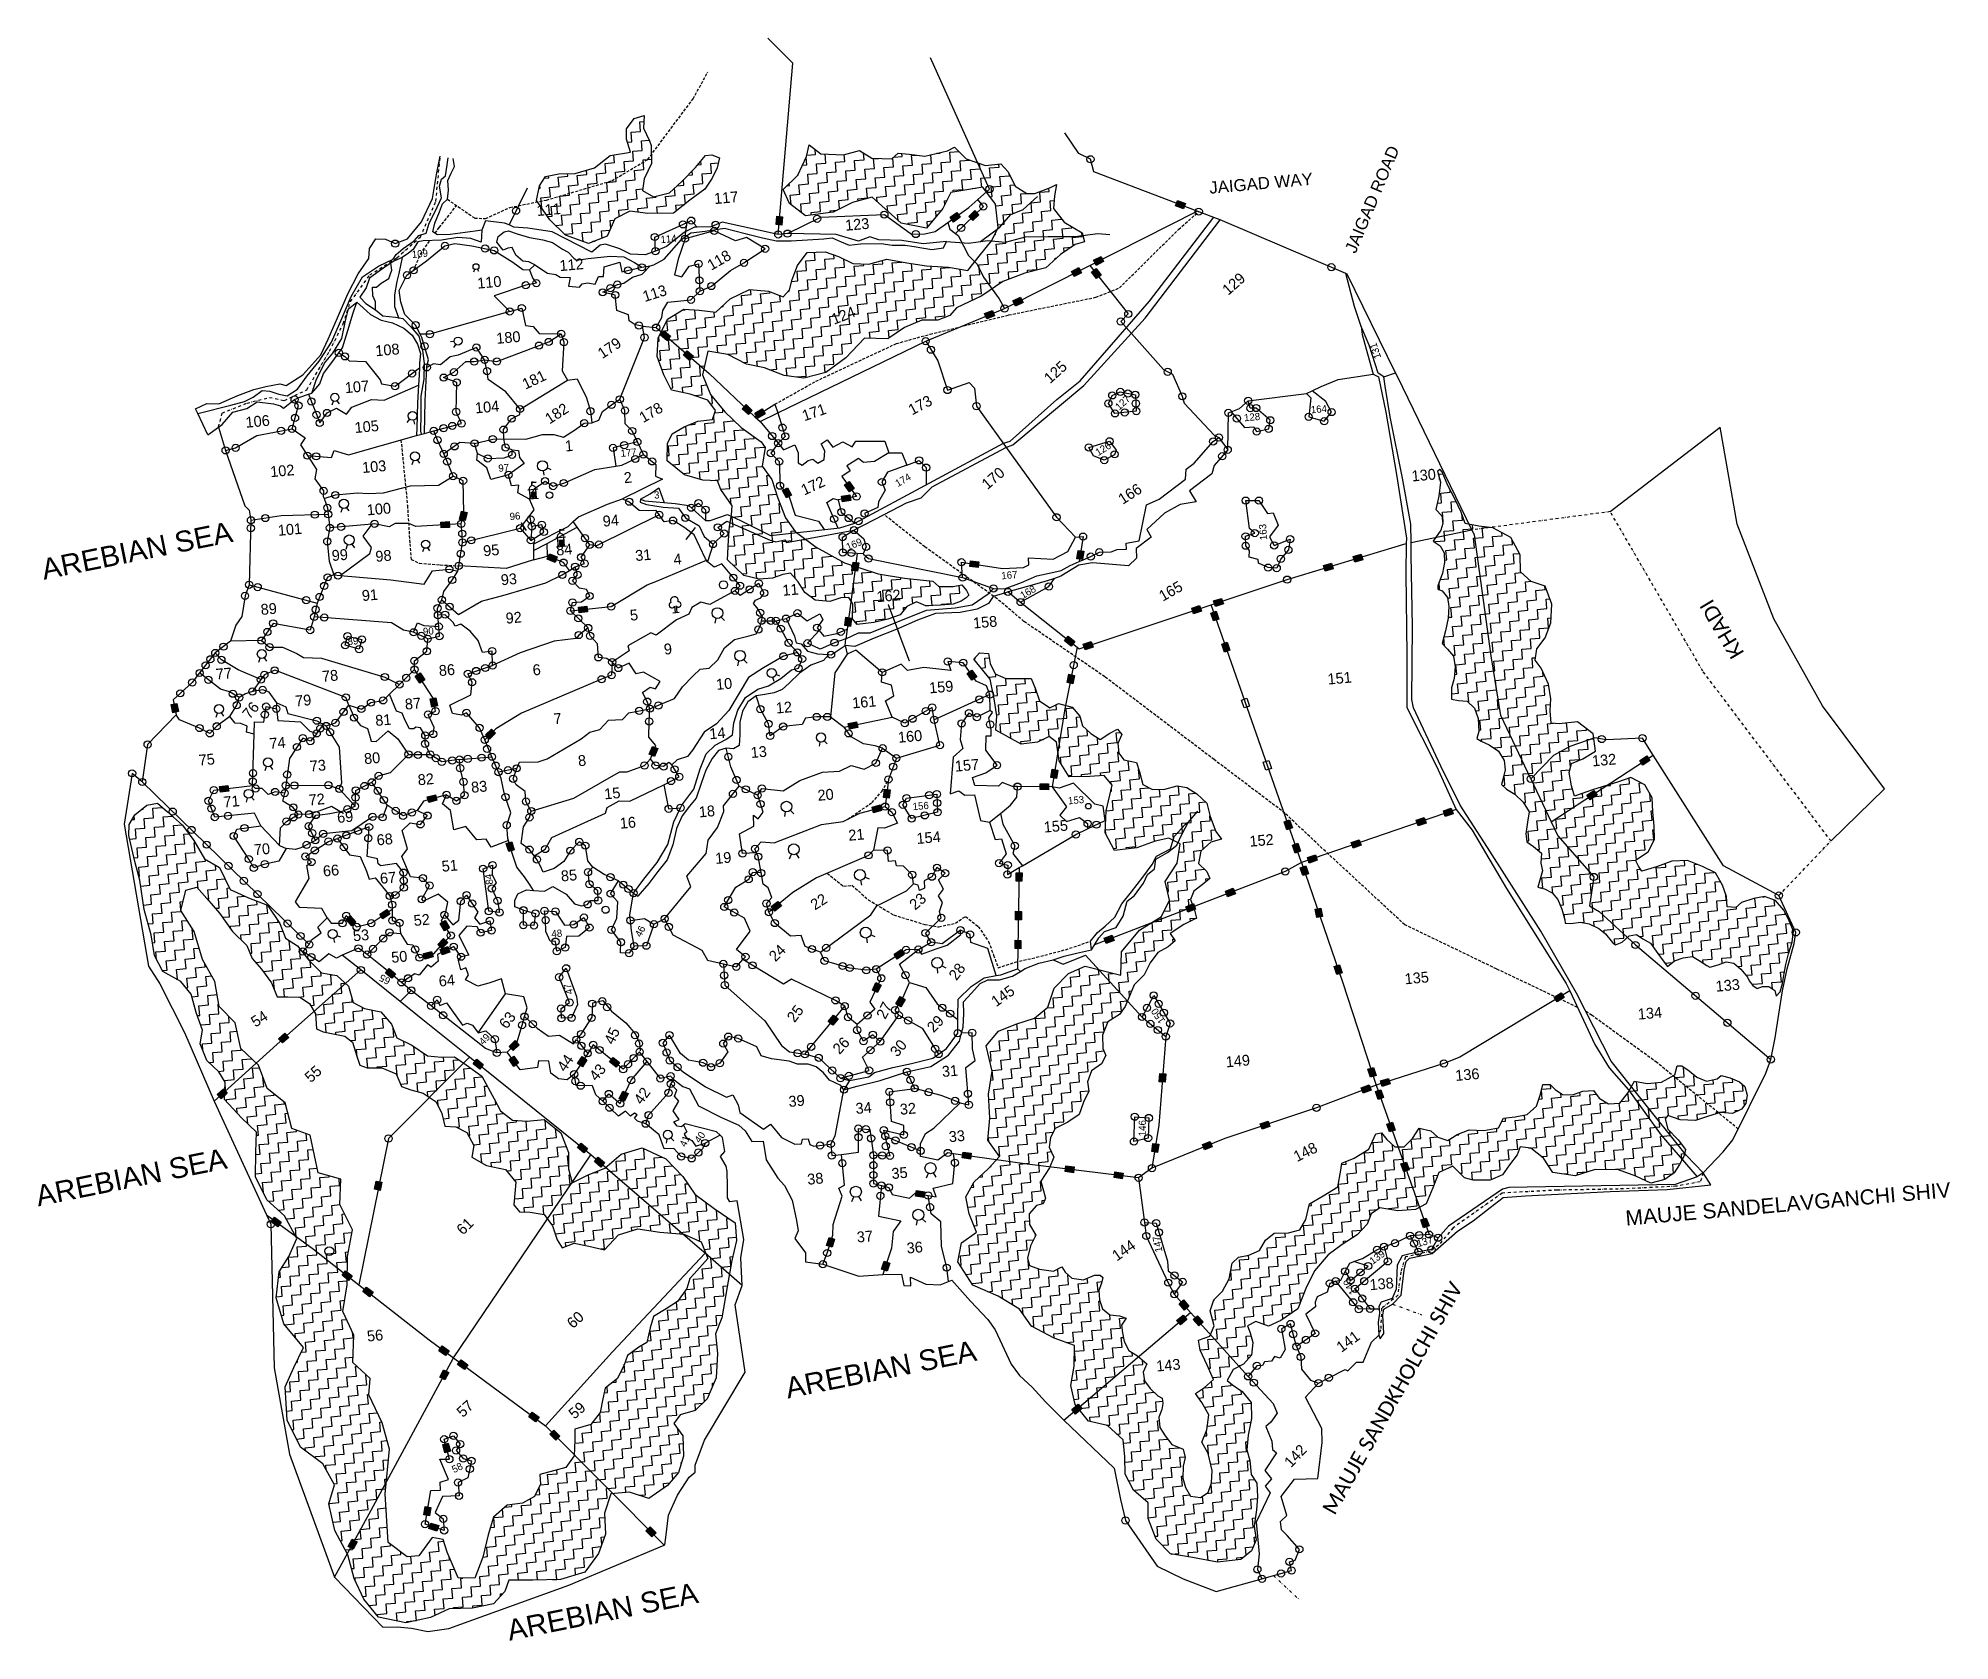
# Model space of a CAD drawing. Header units: metres. Extents: x 308560 to 311884, y 1910163 to 1912950.
import ezdxf

# ---------------------------------------------------------------- set-up
doc = ezdxf.new("R2010")
doc.units = ezdxf.units.M
doc.header["$MEASUREMENT"] = 0
for name, pattern in [('DASHDOT', [1, 0.5, -0.25, 0, -0.25]), ('DASHED', [0.75, 0.5, -0.25]), ('DIVIDE', [1.25, 0.5, -0.25, 0, -0.25, 0, -0.25])]:
    doc.linetypes.add(name, pattern=pattern)
for name, color, linetype in [('LINE_FOOTPATH', 1, 'DASHED'), ('LINE_WATER', 4, 'Continuous'), ('OFF', 1, 'Continuous'), ('POLY_HATCH', 12, 'Continuous'), ('POLY_PARCEL', 6, 'Continuous'), ('POLY_ROAD', 30, 'Continuous'), ('POLY_WATER', 4, 'Continuous'), ('TEXT_MAPOUT', 7, 'Continuous'), ('TEXT_PARCEL', 7, 'Continuous'), ('V_BOUND_LINE', 7, 'Continuous'), ('V_BOUND_STREAM_LINE', 7, 'DASHDOT'), ('V_DIVIDE_LINE', 7, 'DIVIDE')]:
    doc.layers.add(name, color=color, linetype=linetype)
doc.styles.add('Legend', font='calibri.ttf')
doc.styles.get("Standard").update_dxf_attribs({"font": 'arial.ttf'})
doc.styles.add('TEXT_MAP', font='')
doc.styles.get('TEXT_MAP').set_extended_font_data('Kruti Dev 050')

msp = doc.modelspace()

# ---------------------------------------------------------------- texts
at = {"layer": 'TEXT_MAPOUT'}
for s, height, rotation, p in [('JAIGAD ROAD', 20.964, 67.2109, (310850.9, 1912574.5)), ('JAIGAD WAY', 20.96, 5.03, (310597.4, 1912679.7))]:
    msp.add_text(s, height=height, rotation=rotation, dxfattribs=at).set_placement(p)
at = {"layer": 'TEXT_MAPOUT', "ltscale": 10}
for s, height, rotation, p in [('AREBIAN SEA', 36.205, 11.3626, (308569.4, 1912008.2)), ('KHADI', 26.2, 120.8264, (311527.8, 1911880.9)), ('AREBIAN SEA', 36.205, 11.3626, (308559.5, 1910918.3)), ('MAUJE SANDELAVGANCHI SHIV', 26.205, 5.03, (311321.6, 1910884.8)), ('AREBIAN SEA', 36.205, 11.3626, (309863.3, 1910584.1)), ('AREBIAN SEA', 36.205, 11.3626, (309379.2, 1910162.8))]:
    msp.add_text(s, height=height, rotation=rotation, dxfattribs=at).set_placement(p)
at = {"layer": 'TEXT_MAPOUT', "ltscale": 10, "style": 'Legend'}
msp.add_text('MAUJE SANDKHOLCHI SHIV', height=26.205, rotation=60.6173, dxfattribs=at).set_placement((310814.5, 1910379.7))
at = {"layer": 'TEXT_PARCEL', "style": 'TEXT_MAP'}
for s, height, rotation, p in [('111', 18.87, 5.03, (309427.4, 1912640.9)), ('117', 18.87, 5.03, (309736, 1912661.7)), ('123', 18.87, 5.03, (309964, 1912615.3)), ('114', 12.58, 5.03, (309642.5, 1912593.7)), ('109', 12.58, 5.03, (309210, 1912567.9)), ('112', 18.87, 5.03, (309467.1, 1912545.1)), ('118', 18.87, 30.0109, (309730.3, 1912545.7)), ('110', 18.87, 5.03, (309324.1, 1912514.6)), ('129', 18.87, 41.3696, (310629.4, 1912502.1)), ('113', 18.87, 17.5389, (309614.5, 1912491.3)), ('124', 18.87, 21.265, (309943.7, 1912451.8)), ('180', 18.87, 5.03, (309357.2, 1912418.6)), ('179', 18.87, 33.8012, (309540.8, 1912391.9)), ('108', 18.87, 5.03, (309146.8, 1912397)), ('131', 12.58, 108.3278, (310895.7, 1912395)), ('181', 18.87, 25.5552, (309407.1, 1912338.8)), ('125', 18.87, 41.9198, (310319.5, 1912348.5)), ('107', 18.87, 5.03, (309093.8, 1912332.8)), ('173', 18.87, 27.8301, (310079.4, 1912294)), ('127', 12.58, 42.8595, (310439.8, 1912302.4)), ('106', 18.87, 5.03, (308921.1, 1912272.7)), ('104', 18.87, 5.03, (309320.2, 1912297.6)), ('182', 18.87, 32.8885, (309448.9, 1912278.3)), ('178', 18.87, 30.4569, (309611.9, 1912280.6)), ('171', 18.87, 19.0442, (309892.2, 1912283.9)), ('128', 12.58, 5.03, (310657.5, 1912283.9)), ('164', 12.58, 5.03, (310773.7, 1912297.7)), ('105', 18.87, 5.03, (309110.8, 1912263.5)), ('1', 18.9, 5.03, (309476.6, 1912231.3)), ('177', 12.58, 5.03, (309572.9, 1912222)), ('126', 12.58, 32.3416, (310403.4, 1912223.3)), ('102', 18.87, 5.03, (308964, 1912186.7)), ('103', 18.87, 5.03, (309123.8, 1912193.9)), ('97', 12.58, 5.03, (309360.5, 1912195.9)), ('2', 18.9, 5.03, (309579, 1912176.2)), ('174', 12.58, 30.4569, (310054.9, 1912169.3)), ('170', 18.87, 40.5233, (310210.6, 1912164.2)), ('130', 18.87, 5.03, (310949.3, 1912179.2)), ('3', 12.6, 5.03, (309631.3, 1912149.2)), ('172', 18.87, 24.799, (309891.9, 1912154.7)), ('166', 18.87, 32.6909, (310445.9, 1912138.5)), ('100', 18.87, 5.03, (309132, 1912120.2)), ('96', 12.58, 5.03, (309380.1, 1912111.9)), ('101', 18.87, 5.03, (308977.3, 1912084.7)), ('94', 18.87, 5.03, (309542.3, 1912100.6)), ('163', 12.58, 94.4567, (310697.4, 1912077.8)), ('99', 18.87, 5.03, (309071, 1912040.8)), ('98', 18.87, 5.03, (309146.9, 1912039.4)), ('95', 18.87, 5.03, (309334.4, 1912049.1)), ('84', 18.87, 5.03, (309461.3, 1912050.3)), ('31', 18.87, 5.03, (309598.9, 1912040.8)), ('169', 12.58, 22.2449, (309968, 1912059)), ('4', 18.9, 5.03, (309665.4, 1912034.2)), ('93', 18.87, 5.03, (309365.1, 1911998.6)), ('11', 18.87, 5.03, (309854.8, 1911980.3)), ('167', 12.58, 5.03, (310235.3, 1912009)), ('168', 12.58, 30.7848, (310272.3, 1911974.5)), ('165', 18.87, 29.618, (310515.7, 1911970.1)), ('89', 18.87, 5.03, (308947.4, 1911947)), ('91', 18.87, 5.03, (309123.4, 1911971.2)), ('162', 18.87, 5.03, (310018.5, 1911969.2)), ('92', 18.87, 5.03, (309373.5, 1911931.8)), ('5', 18.9, 5.03, (309589.7, 1911937.1)), ('158', 18.87, 5.03, (310186.4, 1911923.4)), ('89', 12.58, 5.03, (309098.2, 1911894.6)), ('90', 12.58, 5.03, (309229.4, 1911911.9)), ('9', 18.9, 5.03, (309648.7, 1911878)), ('86', 18.87, 5.03, (309257.3, 1911840.7)), ('6', 18.9, 5.03, (309420.4, 1911841.8)), ('77', 18.87, 5.03, (308869.3, 1911834.5)), ('78', 18.87, 5.03, (309054, 1911830.8)), ('10', 18.87, 5.03, (309739.4, 1911816.7)), ('159', 18.87, 5.03, (310110, 1911810.6)), ('151', 18.87, 5.03, (310803.1, 1911826)), ('76', 18.87, 49.9831, (308927.4, 1911764.5)), ('79', 18.87, 5.03, (309007.3, 1911787.9)), ('87', 18.87, 5.03, (309198.2, 1911782.3)), ('12', 18.87, 5.03, (309843.5, 1911775.6)), ('161', 18.87, 5.03, (309976.2, 1911784.5)), ('81', 18.87, 5.03, (309146.7, 1911753.9)), ('7', 18.9, 5.03, (309456.8, 1911756.8)), ('74', 18.87, 5.03, (308962.6, 1911713.9)), ('14', 18.87, 5.03, (309727.7, 1911730.8)), ('160', 18.87, 5.03, (310055.9, 1911724.7)), ('75', 18.87, 5.03, (308839.5, 1911685)), ('73', 18.87, 5.03, (309032.8, 1911674.5)), ('80', 18.87, 5.03, (309127.2, 1911687.5)), ('8', 18.9, 5.03, (309499.3, 1911683.9)), ('13', 18.87, 5.03, (309799.7, 1911698.2)), ('157', 18.87, 5.03, (310154.9, 1911674.5)), ('132', 18.87, 5.03, (311263.1, 1911683.6)), ('82', 18.87, 5.03, (309220.6, 1911650.7)), ('71', 18.87, 5.03, (308882.6, 1911612.2)), ('72', 18.87, 5.03, (309030.8, 1911615.7)), ('83', 18.87, 5.03, (309313.4, 1911637.8)), ('15', 18.87, 5.03, (309545, 1911626.3)), ('20', 18.87, 5.03, (309916, 1911623.8)), ('153', 12.58, 5.03, (310351.3, 1911617.6)), ('69', 18.87, 5.03, (309080.3, 1911585.2)), ('16', 18.87, 5.03, (309572, 1911575.2)), ('18', 18.87, 5.03, (309709.5, 1911594.9)), ('156', 12.58, 5.03, (310081.1, 1911607.4)), ('68', 18.87, 5.03, (309149.1, 1911546.2)), ('21', 18.87, 5.03, (309969.5, 1911554.3)), ('154', 18.87, 5.03, (310088.1, 1911548.7)), ('155', 18.87, 5.03, (310309.4, 1911568.5)), ('152', 18.87, 5.03, (310667.3, 1911543.9)), ('70', 18.87, 5.03, (308935.6, 1911529.2)), ('19', 18.87, 5.03, (309738, 1911514)), ('66', 18.87, 5.03, (309055.7, 1911492.1)), ('67', 18.87, 5.03, (309154.9, 1911479.4)), ('51', 18.87, 5.03, (309262.2, 1911500.4)), ('84', 12.58, 98.2119, (309351.1, 1911478.9)), ('85', 18.87, 5.03, (309469.6, 1911483.5)), ('22', 18.87, 32.5036, (309910.5, 1911433)), ('23', 18.87, 40.8231, (310084.9, 1911432.7)), ('53', 18.87, 5.03, (309107.9, 1911379.4)), ('52', 18.87, 5.03, (309213.5, 1911406.1)), ('48', 12.58, 5.03, (309452.8, 1911386.1)), ('46', 12.58, 62.8627, (309607.9, 1911385.7)), ('50', 18.87, 5.03, (309174.4, 1911342)), ('24', 18.87, 44.7894, (309841.8, 1911342.8)), ('28', 18.87, 53.1479, (310156.8, 1911310.1)), ('65', 12.58, 151.5903, (309173.6, 1911314.1)), ('64', 18.87, 5.03, (309257.1, 1911300.6)), ('47', 12.58, 104.5821, (309490.1, 1911288.9)), ('145', 18.87, 35.2456, (310225.7, 1911264.7)), ('135', 18.87, 5.03, (310937.2, 1911304.6)), ('133', 18.87, 5.03, (311478.1, 1911291.7)), ('25', 18.87, 52.4728, (309875.2, 1911237)), ('27', 18.87, 62.792, (310033, 1911242.5)), ('150', 12.58, 124.5401, (310520.5, 1911241.6)), ('134', 18.87, 5.03, (311342.8, 1911243.2)), ('54', 18.87, 32.6374, (308937.4, 1911229.3)), ('63', 18.87, 51.5313, (309374.2, 1911225.6)), ('45', 18.87, 64.2533, (309559.9, 1911198.4)), ('29', 18.87, 45.898, (310117, 1911219.4)), ('49', 12.58, 45.7472, (309333.8, 1911198.2)), ('26', 18.87, 46.4071, (309953.2, 1911181.6)), ('30', 18.87, 49.9831, (310053.9, 1911177)), ('55', 18.87, 41.8549, (309033.6, 1911132.5)), ('44', 18.87, 55.3732, (309476.1, 1911151.1)), ('43', 18.87, 49.9831, (309530.5, 1911134.9)), ('31', 18.87, 5.03, (310132.3, 1911143.4)), ('149', 18.87, 5.03, (310626, 1911160.1)), ('136', 18.87, 5.03, (311025.2, 1911136.5)), ('42', 18.87, 54.3824, (309609.3, 1911093.9)), ('39', 18.87, 5.03, (309865.5, 1911091.3)), ('34', 18.87, 5.03, (309982.1, 1911079.1)), ('32', 18.87, 5.03, (310059.2, 1911077.7)), ('146', 12.58, 89.712, (310486.1, 1911040.4)), ('41', 12.58, 65.5139, (309685.8, 1911020.8)), ('40', 12.58, 54.8828, (309710.1, 1911027.5)), ('33', 18.87, 5.03, (310144.3, 1911030)), ('148', 18.87, 26.5932, (310749, 1910995.3)), ('38', 18.87, 5.03, (309898.1, 1910956)), ('35', 18.87, 5.03, (310044.6, 1910965.9)), ('61', 18.87, 44.2734, (309298.3, 1910867.4)), ('37', 18.87, 5.03, (309984.3, 1910855.4)), ('147', 12.58, 100.8343, (310515.2, 1910840)), ('137', 12.58, 15.3073, (310959.4, 1910847.5)), ('36', 18.87, 5.03, (310071, 1910836.3)), ('144', 18.87, 34.7345, (310435.7, 1910822.4)), ('139', 12.58, 35.9524, (310880.8, 1910816.8)), ('140', 12.58, 119.2331, (310853, 1910769.2)), ('138', 18.87, 5.03, (310876.1, 1910772.5)), ('60', 18.87, 42.1695, (309489.7, 1910704.8)), ('56', 18.87, 5.03, (309132.3, 1910683.3)), ('141', 18.87, 36.317, (310826.4, 1910663.5)), ('143', 18.87, 5.03, (310505.1, 1910631.1)), ('57', 18.87, 42.2196, (309298, 1910550.2)), ('59', 18.87, 40.2034, (309492.1, 1910547.4)), ('142', 18.87, 46.617, (310738.6, 1910462.8)), ('58', 12.58, 26.2488, (309282.8, 1910454.2))]:
    msp.add_text(s, height=height, rotation=rotation, dxfattribs=at).set_placement(p)

# ---------------------------------------------------------------- hatches: boundary and pattern name
for points in [[(310551.4, 1912653.4), (310555, 1912662.8), (310541.4, 1912668), (310537.8, 1912658.6)], [(309843.1, 1912626), (309853.2, 1912625.1), (309854.4, 1912639.7), (309844.4, 1912640.5)], [(310163.4, 1912639), (310157.5, 1912647.3), (310145.6, 1912638.8), (310151.5, 1912630.6)], [(310195.9, 1912643.1), (310188.9, 1912650.4), (310178.4, 1912640.2), (310185.4, 1912633)], [(310412.7, 1912561.7), (310408.2, 1912570.7), (310395.1, 1912564.1), (310399.7, 1912555.1)], [(310374.3, 1912542.2), (310369.7, 1912551.2), (310356.7, 1912544.7), (310361.3, 1912535.7)], [(310400.6, 1912532.1), (310408.6, 1912538.3), (310399.5, 1912549.8), (310391.6, 1912543.6)], [(310272.6, 1912490.8), (310268, 1912499.8), (310255, 1912493.2), (310259.5, 1912484.2)], [(310223.1, 1912467.6), (310219.2, 1912476.9), (310205.7, 1912471.3), (310209.6, 1912462)], [(309652.7, 1912424.3), (309659.4, 1912431.9), (309648.3, 1912441.4), (309641.7, 1912433.8)], [(309692.7, 1912389.6), (309699.3, 1912397.2), (309688.3, 1912406.8), (309681.7, 1912399.2)], [(309794.8, 1912295.7), (309801.7, 1912303), (309791.1, 1912313), (309784.1, 1912305.7)], [(309824, 1912296.9), (309818.7, 1912305.5), (309806.3, 1912297.9), (309811.5, 1912289.3)], [(309861.1, 1912150.6), (309869.9, 1912155.4), (309863, 1912168.2), (309854.1, 1912163.4)], [(309970.7, 1912161.4), (309978.8, 1912167.3), (309970.3, 1912179.1), (309962.1, 1912173.2)], [(309292.5, 1912113.4), (309302.4, 1912111.3), (309305.5, 1912125.5), (309295.6, 1912127.7)], [(309973, 1912146.3), (309971.2, 1912156.2), (309956.9, 1912153.6), (309958.7, 1912143.7)], [(309275.1, 1912099.4), (309274.5, 1912109.4), (309259.9, 1912108.6), (309260.5, 1912098.5)], [(309458.5, 1912038.6), (309462.2, 1912048), (309448.7, 1912053.4), (309445, 1912044.1)], [(309974.9, 1912024.6), (309984.9, 1912023.3), (309986.8, 1912037.8), (309976.8, 1912039.1)], [(310194.3, 1912029.4), (310195.8, 1912039.4), (310181.4, 1912041.5), (310179.9, 1912031.6)], [(310366, 1912045), (310376, 1912043.5), (310378.2, 1912057.9), (310368.2, 1912059.4)], [(310811.9, 1912027.5), (310809, 1912037.1), (310795, 1912032.9), (310797.9, 1912023.2)], [(310863.8, 1912043.2), (310860.9, 1912052.8), (310846.9, 1912048.6), (310849.9, 1912038.9)], [(309515.2, 1911952.4), (309514.1, 1911962.4), (309499.6, 1911960.9), (309500.7, 1911950.8)], [(310582.9, 1911953.8), (310579.7, 1911963.4), (310565.9, 1911958.8), (310569.1, 1911949.2)], [(310621.1, 1911966.5), (310617.9, 1911976), (310604.1, 1911971.4), (310607.3, 1911961.9)], [(309962.5, 1911928.5), (309972.5, 1911927.1), (309974.4, 1911941.6), (309964.4, 1911943)], [(310603.9, 1911936.7), (310613.4, 1911940), (310608.6, 1911953.8), (310599.1, 1911950.4)], [(310356.2, 1911893.1), (310362.5, 1911901), (310351.1, 1911910.1), (310344.8, 1911902.2)], [(310394.4, 1911891.2), (310391.2, 1911900.8), (310377.4, 1911896.2), (310380.6, 1911886.6)], [(310623, 1911882.4), (310632.5, 1911885.8), (310627.7, 1911899.5), (310618.1, 1911896.2)], [(309223.3, 1911828.7), (309231.8, 1911834.2), (309223.8, 1911846.4), (309215.3, 1911840.9)], [(310183.7, 1911833.5), (310192, 1911839.3), (310183.6, 1911851.3), (310175.4, 1911845.5)], [(310349.5, 1911829.6), (310359.4, 1911827.6), (310362.3, 1911841.9), (310352.4, 1911843.9)], [(309244.1, 1911787), (309254, 1911788.8), (309251.4, 1911803.2), (309241.5, 1911801.3)], [(308793.6, 1911776.9), (308803.5, 1911779), (308800.5, 1911793.2), (308790.6, 1911791.2)], [(309985, 1911751.6), (309982.9, 1911761.5), (309968.6, 1911758.5), (309970.7, 1911748.6)], [(309355.2, 1911741.5), (309348.2, 1911748.7), (309337.8, 1911738.5), (309344.8, 1911731.3)], [(309622.3, 1911704.9), (309631.7, 1911701.2), (309637.1, 1911714.7), (309627.8, 1911718.5)], [(311362.9, 1911693.8), (311357.4, 1911702.2), (311345.2, 1911694.2), (311350.7, 1911685.8)], [(310320.7, 1911664.5), (310330.6, 1911662.9), (310333, 1911677.3), (310323, 1911678.9)], [(308890.9, 1911640.5), (308889.6, 1911650.5), (308875.1, 1911648.7), (308876.4, 1911638.7)], [(309253.1, 1911624.7), (309250.5, 1911634.4), (309236.4, 1911630.6), (309239, 1911620.8)], [(310029.6, 1911629.5), (310039.6, 1911628.3), (310041.3, 1911642.7), (310031.3, 1911643.9)], [(310317, 1911643.2), (310317, 1911653.3), (310302.4, 1911653.4), (310302.4, 1911643.3)], [(311271.1, 1911633.5), (311265.5, 1911641.9), (311253.3, 1911633.9), (311258.9, 1911625.5)], [(310009.9, 1911613), (310012.5, 1911603.2), (310026.6, 1911606.9), (310024, 1911616.7)], [(310973.6, 1911585.2), (310970.3, 1911594.7), (310956.5, 1911590), (310959.8, 1911580.5)], [(311020.8, 1911601.3), (311017.5, 1911610.9), (311003.7, 1911606.2), (311007, 1911596.6)], [(310731.5, 1911573.5), (310741, 1911576.9), (310736.2, 1911590.6), (310726.7, 1911587.3)], [(309377.9, 1911535.5), (309387.6, 1911538.5), (309383.2, 1911552.5), (309373.6, 1911549.5)], [(310745.8, 1911532.8), (310755.4, 1911536.1), (310750.5, 1911549.9), (310741, 1911546.5)], [(310784.2, 1911520.4), (310781, 1911529.9), (310767.2, 1911525.2), (310770.4, 1911515.6)], [(310860.5, 1911546.5), (310857.2, 1911556), (310843.4, 1911551.3), (310846.7, 1911541.7)], [(310260.5, 1911484), (310270.6, 1911483.8), (310270.8, 1911498.4), (310260.7, 1911498.6)], [(310759.4, 1911493.7), (310768.9, 1911497), (310764.2, 1911510.8), (310754.7, 1911507.5)], [(310642, 1911462.2), (310638.3, 1911471.7), (310624.7, 1911466.4), (310628.3, 1911457)], [(309153.5, 1911426.8), (309159.1, 1911418.4), (309171.3, 1911426.5), (309165.7, 1911434.9)], [(309852.3, 1911441.2), (309845.9, 1911449), (309834.6, 1911439.8), (309841, 1911432)], [(310259.5, 1911417.1), (310269.6, 1911417), (310269.8, 1911431.6), (310259.7, 1911431.7)], [(310572.7, 1911435.6), (310569.1, 1911445), (310555.5, 1911439.7), (310559.1, 1911430.3)], [(310783.4, 1911420.8), (310793.3, 1911422.8), (310790.4, 1911437.1), (310780.5, 1911435.1)], [(309104.6, 1911406.6), (309112.1, 1911413.4), (309102.2, 1911424.1), (309094.8, 1911417.3)], [(309266.3, 1911397.9), (309274.9, 1911403.2), (309267.4, 1911415.6), (309258.7, 1911410.4)], [(309246.3, 1911352.3), (309243.6, 1911362), (309229.5, 1911358.1), (309232.2, 1911348.4)], [(309271.9, 1911377.2), (309264.8, 1911384.4), (309254.4, 1911374.2), (309261.5, 1911367)], [(309275.7, 1911360.7), (309272.3, 1911370.2), (309258.6, 1911365.3), (309262, 1911355.8)], [(310048.2, 1911357.2), (310053.7, 1911348.7), (310065.9, 1911356.7), (310060.4, 1911365.1)], [(310258.7, 1911366.7), (310268.8, 1911366.5), (310269, 1911381.1), (310258.9, 1911381.3)], [(310431, 1911381), (310427.4, 1911390.4), (310413.8, 1911385.2), (310417.4, 1911375.8)], [(309174.8, 1911315.1), (309181.1, 1911323), (309169.8, 1911332.2), (309163.4, 1911324.3)], [(310818.3, 1911321.7), (310827.9, 1911324.9), (310823.2, 1911338.7), (310813.7, 1911335.5)], [(310010.5, 1911294.6), (310019.6, 1911290.2), (310025.9, 1911303.3), (310016.8, 1911307.7)], [(310051.2, 1911271), (310059.8, 1911265.7), (310067.4, 1911278.2), (310058.8, 1911283.4)], [(311213.9, 1911281.5), (311208.7, 1911290.1), (311196.2, 1911282.6), (311201.4, 1911274)], [(309933.8, 1911240), (309941.5, 1911233.6), (309950.8, 1911244.8), (309943.1, 1911251.2)], [(308995.4, 1911212.2), (308988.7, 1911219.8), (308977.8, 1911210.1), (308984.5, 1911202.6)], [(309396.1, 1911199.6), (309389.1, 1911206.8), (309378.6, 1911196.7), (309385.7, 1911189.4)], [(309327.5, 1911157.2), (309333.8, 1911165.1), (309322.4, 1911174.2), (309316.1, 1911166.4)], [(309387, 1911162), (309395.2, 1911167.9), (309386.7, 1911179.7), (309378.5, 1911173.8)], [(309497.7, 1911166.7), (309506.2, 1911161.3), (309514.1, 1911173.5), (309505.7, 1911179)], [(309564.6, 1911160.6), (309570.9, 1911168.4), (309559.6, 1911177.6), (309553.3, 1911169.8)], [(310509.6, 1911135.3), (310519.7, 1911134.5), (310520.8, 1911149.1), (310510.7, 1911149.8)], [(310878.1, 1911120.3), (310874.5, 1911129.7), (310860.9, 1911124.6), (310864.4, 1911115.1)], [(310877, 1911143), (310886.6, 1911146.1), (310882, 1911160), (310872.5, 1911156.9)], [(310911.2, 1911131.5), (310908.1, 1911141.1), (310894.2, 1911136.6), (310897.3, 1911127)], [(308888.5, 1911115.5), (308881.8, 1911123), (308870.9, 1911113.2), (308877.7, 1911105.7)], [(309585.7, 1911114.5), (309576.5, 1911118.8), (309570.3, 1911105.6), (309579.4, 1911101.3)], [(310890.3, 1911104.2), (310899.8, 1911107.6), (310894.9, 1911121.4), (310885.4, 1911118)], [(310702.1, 1911057.3), (310698.9, 1911066.9), (310685, 1911062.2), (310688.2, 1911052.7)], [(310910.2, 1911047.8), (310919.7, 1911051.2), (310914.9, 1911064.9), (310905.4, 1911061.6)], [(310601.8, 1911022), (310598, 1911031.3), (310584.5, 1911025.8), (310588.3, 1911016.5)], [(309503.8, 1911028.4), (309497.4, 1911020.6), (309508.8, 1911011.4), (309515.1, 1911019.3)], [(309533.5, 1911004), (309526.9, 1910996.3), (309538, 1910986.8), (309544.6, 1910994.5)], [(310181.2, 1911000.7), (310182.6, 1911010.7), (310168.2, 1911012.7), (310166.8, 1911002.7)], [(310496.3, 1911013.6), (310506.2, 1911012), (310508.5, 1911026.4), (310498.6, 1911028)], [(309144.7, 1910948.2), (309154.6, 1910946.2), (309157.5, 1910960.5), (309147.6, 1910962.5)], [(310360.4, 1910977), (310361.6, 1910987), (310347.1, 1910988.8), (310345.9, 1910978.8)], [(310445.1, 1910966.3), (310446.9, 1910976.2), (310432.5, 1910978.7), (310430.8, 1910968.8)], [(310934.8, 1910978.4), (310944.3, 1910981.8), (310939.4, 1910995.5), (310929.9, 1910992.2)], [(310100, 1910933.6), (310101.6, 1910943.6), (310087.3, 1910946), (310085.6, 1910936)], [(308976.5, 1910882.9), (308982.4, 1910891.1), (308970.6, 1910899.7), (308964.7, 1910891.5)], [(310973.9, 1910898.2), (310964.4, 1910894.9), (310969.2, 1910881.1), (310978.7, 1910884.5)], [(309930.9, 1910850.4), (309940.5, 1910847.4), (309944.9, 1910861.3), (309935.3, 1910864.3)], [(309099.5, 1910789.6), (309105.8, 1910797.5), (309094.3, 1910806.6), (309088, 1910798.6)], [(310026.6, 1910809.1), (310036.1, 1910805.9), (310040.7, 1910819.8), (310031.1, 1910822.9)], [(309135.9, 1910761.1), (309142.1, 1910769), (309130.7, 1910778), (309124.4, 1910770.1)], [(310553.6, 1910738), (310561.1, 1910744.8), (310551.4, 1910755.6), (310543.9, 1910748.9)], [(310557.3, 1910721.6), (310550.8, 1910729.3), (310539.7, 1910719.8), (310546.2, 1910712.1)], [(310578.2, 1910710.6), (310585.7, 1910717.4), (310576, 1910728.2), (310568.5, 1910721.5)], [(309268.2, 1910658.8), (309274.2, 1910666.9), (309262.4, 1910675.6), (309256.4, 1910667.4)], [(309257.9, 1910621.3), (309266.7, 1910616.5), (309273.7, 1910629.3), (309264.8, 1910634.1)], [(309300.9, 1910634.7), (309306.9, 1910642.8), (309295.1, 1910651.5), (309289.1, 1910643.3)], [(310374.8, 1910566.6), (310368.3, 1910574.3), (310357.2, 1910564.9), (310363.7, 1910557.2)], [(309424.7, 1910543.4), (309430.7, 1910551.5), (309418.9, 1910560.2), (309412.9, 1910552.1)], [(309266.7, 1910489.8), (309276.5, 1910492.4), (309272.9, 1910506.5), (309263.1, 1910504)], [(309459.8, 1910511.8), (309467, 1910518.9), (309456.7, 1910529.3), (309449.5, 1910522.2)], [(309230.1, 1910382), (309240, 1910380.3), (309242.5, 1910394.6), (309232.6, 1910396.3)], [(309253, 1910353.6), (309256.2, 1910363.2), (309242.3, 1910367.7), (309239.2, 1910358.1)], [(309098.6, 1910326.9), (309107.5, 1910322.1), (309114.5, 1910334.9), (309105.6, 1910339.7)], [(309627, 1910343.6), (309634.2, 1910350.7), (309623.9, 1910361.1), (309616.7, 1910353.9)]]:
    msp.add_hatch(color=256).paths.add_polyline_path(points)
at = {"linetype": 'Continuous'}
for points in [[(309420.3, 1912177.3), (309421.8, 1912177.7), (309423.5, 1912177.7), (309425.6, 1912178), (309421.2, 1912178.2), (309419.8, 1912178.8), (309418, 1912178.9), (309418.2, 1912176.5), (309418.5, 1912176.5)], [(309468.8, 1912094), (309470.4, 1912094.4), (309472.1, 1912094.4), (309474.2, 1912094.7), (309469.8, 1912094.9), (309468.4, 1912095.5), (309466.6, 1912095.6), (309466.8, 1912093.1), (309467.1, 1912093.2)]]:
    msp.add_hatch(color=256, dxfattribs=at).paths.add_polyline_path(points)

# ---------------------------------------------------------------- linework, layer by layer
for p, q in [((310537.8, 1912658.6), (310541.4, 1912668)), ((310551.4, 1912653.4), (310537.8, 1912658.6)), ((310541.4, 1912668), (310555, 1912662.8)), ((310555, 1912662.8), (310551.4, 1912653.4)), ((309843.1, 1912626), (309844.4, 1912640.5)), ((309853.2, 1912625.1), (309843.1, 1912626)), ((309844.4, 1912640.5), (309854.4, 1912639.7)), ((309854.4, 1912639.7), (309853.2, 1912625.1)), ((310145.6, 1912638.8), (310157.5, 1912647.3)), ((310151.5, 1912630.6), (310145.6, 1912638.8)), ((310163.4, 1912639), (310151.5, 1912630.6)), ((310157.5, 1912647.3), (310163.4, 1912639)), ((310178.4, 1912640.2), (310188.9, 1912650.4)), ((310185.4, 1912633), (310178.4, 1912640.2)), ((310195.9, 1912643.1), (310185.4, 1912633)), ((310188.9, 1912650.4), (310195.9, 1912643.1)), ((310395.1, 1912564.1), (310408.2, 1912570.7)), ((310399.7, 1912555.1), (310395.1, 1912564.1)), ((310412.7, 1912561.7), (310399.7, 1912555.1)), ((310408.2, 1912570.7), (310412.7, 1912561.7)), ((309317.1, 1912544.1), (309318.9, 1912548.4)), ((309326, 1912544.7), (309323.6, 1912548.7)), ((310356.7, 1912544.7), (310369.7, 1912551.2)), ((310361.3, 1912535.7), (310356.7, 1912544.7)), ((310374.3, 1912542.2), (310361.3, 1912535.7)), ((310369.7, 1912551.2), (310374.3, 1912542.2)), ((310391.6, 1912543.6), (310399.5, 1912549.8)), ((310400.6, 1912532.1), (310391.6, 1912543.6)), ((310399.5, 1912549.8), (310408.6, 1912538.3)), ((310408.6, 1912538.3), (310400.6, 1912532.1)), ((310255, 1912493.2), (310268, 1912499.8)), ((310259.5, 1912484.2), (310255, 1912493.2)), ((310268, 1912499.8), (310272.6, 1912490.8)), ((310205.7, 1912471.3), (310219.2, 1912476.9)), ((310209.6, 1912462), (310205.7, 1912471.3)), ((310223.1, 1912467.6), (310209.6, 1912462)), ((310219.2, 1912476.9), (310223.1, 1912467.6)), ((310272.6, 1912490.8), (310259.5, 1912484.2)), ((309641.7, 1912433.8), (309648.3, 1912441.4)), ((309652.7, 1912424.3), (309641.7, 1912433.8)), ((309648.3, 1912441.4), (309659.4, 1912431.9)), ((309659.4, 1912431.9), (309652.7, 1912424.3)), ((309276.6, 1912423), (309282.9, 1912423.2)), ((309282.6, 1912412.3), (309286.1, 1912417.6)), ((309681.7, 1912399.2), (309688.3, 1912406.8)), ((309692.7, 1912389.6), (309681.7, 1912399.2)), ((309688.3, 1912406.8), (309699.3, 1912397.2)), ((309699.3, 1912397.2), (309692.7, 1912389.6)), ((309070.8, 1912312.6), (309073, 1912318.8)), ((309083.4, 1912314.3), (309079.6, 1912319.7)), ((309784.1, 1912305.7), (309791.1, 1912313)), ((309794.8, 1912295.7), (309784.1, 1912305.7)), ((309791.1, 1912313), (309801.7, 1912303)), ((309801.7, 1912303), (309794.8, 1912295.7)), ((309806.3, 1912297.9), (309818.7, 1912305.5)), ((309811.5, 1912289.3), (309806.3, 1912297.9)), ((309824, 1912296.9), (309811.5, 1912289.3)), ((309818.7, 1912305.5), (309824, 1912296.9)), ((309201.5, 1912281.9), (309205.9, 1912287.4)), ((309214.8, 1912279.2), (309212.9, 1912286)), ((309209.8, 1912209), (309212.2, 1912215.7)), ((309223.4, 1912210.9), (309219.3, 1912216.7)), ((309439.7, 1912190.1), (309438.2, 1912198)), ((309451.9, 1912199.5), (309444.6, 1912202.9)), ((309854.1, 1912163.4), (309863, 1912168.2)), ((309861.1, 1912150.6), (309854.1, 1912163.4)), ((309863, 1912168.2), (309869.9, 1912155.4)), ((309962.1, 1912173.2), (309970.3, 1912179.1)), ((309970.7, 1912161.4), (309962.1, 1912173.2)), ((309970.3, 1912179.1), (309978.8, 1912167.3)), ((309978.8, 1912167.3), (309970.7, 1912161.4)), ((309086.3, 1912125.9), (309088.7, 1912132.8)), ((309100.3, 1912128), (309096, 1912134)), ((309292.5, 1912113.4), (309295.6, 1912127.7)), ((309295.6, 1912127.7), (309305.5, 1912125.5)), ((309869.9, 1912155.4), (309861.1, 1912150.6)), ((309956.9, 1912153.6), (309971.2, 1912156.2)), ((309958.7, 1912143.7), (309956.9, 1912153.6)), ((309973, 1912146.3), (309958.7, 1912143.7)), ((309971.2, 1912156.2), (309973, 1912146.3)), ((309259.9, 1912108.6), (309274.5, 1912109.4)), ((309260.5, 1912098.5), (309259.9, 1912108.6)), ((309275.1, 1912099.4), (309260.5, 1912098.5)), ((309274.5, 1912109.4), (309275.1, 1912099.4)), ((309302.4, 1912111.3), (309292.5, 1912113.4)), ((309305.5, 1912125.5), (309302.4, 1912111.3)), ((309095.2, 1912061.6), (309097.8, 1912069.2)), ((309110.5, 1912064), (309105.8, 1912070.5)), ((309228.4, 1912057.6), (309230.8, 1912063.5)), ((309240.7, 1912058.7), (309237.2, 1912064.1)), ((309445, 1912044.1), (309448.7, 1912053.4)), ((309458.5, 1912038.6), (309445, 1912044.1)), ((309448.7, 1912053.4), (309462.2, 1912048)), ((309462.2, 1912048), (309458.5, 1912038.6)), ((309974.9, 1912024.6), (309976.8, 1912039.1)), ((309976.8, 1912039.1), (309986.8, 1912037.8)), ((309986.8, 1912037.8), (309984.9, 1912023.3)), ((310179.9, 1912031.6), (310181.4, 1912041.5)), ((310194.3, 1912029.4), (310179.9, 1912031.6)), ((310181.4, 1912041.5), (310195.8, 1912039.4)), ((310195.8, 1912039.4), (310194.3, 1912029.4)), ((310366, 1912045), (310368.2, 1912059.4)), ((310376, 1912043.5), (310366, 1912045)), ((310368.2, 1912059.4), (310378.2, 1912057.9)), ((310378.2, 1912057.9), (310376, 1912043.5)), ((310795, 1912032.9), (310809, 1912037.1)), ((310797.9, 1912023.2), (310795, 1912032.9)), ((310811.9, 1912027.5), (310797.9, 1912023.2)), ((310809, 1912037.1), (310811.9, 1912027.5)), ((310846.9, 1912048.6), (310860.9, 1912052.8)), ((310849.9, 1912038.9), (310846.9, 1912048.6)), ((310863.8, 1912043.2), (310849.9, 1912038.9)), ((310860.9, 1912052.8), (310863.8, 1912043.2)), ((309984.9, 1912023.3), (309974.9, 1912024.6)), ((309499.6, 1911960.9), (309514.1, 1911962.4)), ((309500.7, 1911950.8), (309499.6, 1911960.9)), ((309514.1, 1911962.4), (309515.2, 1911952.4)), ((309666.6, 1911962.4), (309667.6, 1911951.3)), ((309669.5, 1911962.7), (309670.5, 1911951.6)), ((310565.9, 1911958.8), (310579.7, 1911963.4)), ((310579.7, 1911963.4), (310582.9, 1911953.8)), ((310604.1, 1911971.4), (310617.9, 1911976)), ((310607.3, 1911961.9), (310604.1, 1911971.4)), ((310621.1, 1911966.5), (310607.3, 1911961.9)), ((310617.9, 1911976), (310621.1, 1911966.5)), ((309515.2, 1911952.4), (309500.7, 1911950.8)), ((309663.4, 1911950.9), (309674.7, 1911951.9)), ((309737.3, 1911932.9), (309739, 1911941.2)), ((309753.1, 1911937.3), (309747.3, 1911943.5)), ((309962.5, 1911928.5), (309964.4, 1911943)), ((309972.5, 1911927.1), (309962.5, 1911928.5)), ((309964.4, 1911943), (309974.4, 1911941.6)), ((309974.4, 1911941.6), (309972.5, 1911927.1)), ((310569.1, 1911949.2), (310565.9, 1911958.8)), ((310582.9, 1911953.8), (310569.1, 1911949.2)), ((310599.1, 1911950.4), (310608.6, 1911953.8)), ((310603.9, 1911936.7), (310599.1, 1911950.4)), ((310613.4, 1911940), (310603.9, 1911936.7)), ((310608.6, 1911953.8), (310613.4, 1911940)), ((310344.8, 1911902.2), (310351.1, 1911910.1)), ((310356.2, 1911893.1), (310344.8, 1911902.2)), ((310351.1, 1911910.1), (310362.5, 1911901)), ((310362.5, 1911901), (310356.2, 1911893.1)), ((310377.4, 1911896.2), (310391.2, 1911900.8)), ((310380.6, 1911886.6), (310377.4, 1911896.2)), ((310391.2, 1911900.8), (310394.4, 1911891.2)), ((310618.1, 1911896.2), (310627.7, 1911899.5)), ((310623, 1911882.4), (310618.1, 1911896.2)), ((310627.7, 1911899.5), (310632.5, 1911885.8)), ((308943.4, 1911865.2), (308945.9, 1911871.9)), ((308957.1, 1911866.9), (308953, 1911872.8)), ((309776.6, 1911858.7), (309778.4, 1911867)), ((309792.5, 1911863.1), (309786.7, 1911869.3)), ((310394.4, 1911891.2), (310380.6, 1911886.6)), ((310632.5, 1911885.8), (310623, 1911882.4)), ((309215.3, 1911840.9), (309223.8, 1911846.4)), ((309223.3, 1911828.7), (309215.3, 1911840.9)), ((309231.8, 1911834.2), (309223.3, 1911828.7)), ((309223.8, 1911846.4), (309231.8, 1911834.2)), ((309839.4, 1911831.3), (309837.5, 1911838.4)), ((309849.8, 1911840.7), (309843, 1911843.3)), ((310175.4, 1911845.5), (310183.6, 1911851.3)), ((310183.7, 1911833.5), (310175.4, 1911845.5)), ((310183.6, 1911851.3), (310192, 1911839.3)), ((310192, 1911839.3), (310183.7, 1911833.5)), ((310349.5, 1911829.6), (310352.4, 1911843.9)), ((310359.4, 1911827.6), (310349.5, 1911829.6)), ((310352.4, 1911843.9), (310362.3, 1911841.9)), ((310362.3, 1911841.9), (310359.4, 1911827.6)), ((309241.5, 1911801.3), (309251.4, 1911803.2)), ((309244.1, 1911787), (309241.5, 1911801.3)), ((309251.4, 1911803.2), (309254, 1911788.8)), ((310652.3, 1911799.1), (310661.8, 1911802.5)), ((310657.1, 1911785.4), (310652.3, 1911799.1)), ((310661.8, 1911802.5), (310666.6, 1911788.7)), ((308790.6, 1911791.2), (308800.5, 1911793.2)), ((308793.6, 1911776.9), (308790.6, 1911791.2)), ((308803.5, 1911779), (308793.6, 1911776.9)), ((308800.5, 1911793.2), (308803.5, 1911779)), ((308869, 1911769.4), (308871.5, 1911776.1)), ((308882.7, 1911771.2), (308878.6, 1911777)), ((309254, 1911788.8), (309244.1, 1911787)), ((309968.6, 1911758.5), (309982.9, 1911761.5)), ((309982.9, 1911761.5), (309985, 1911751.6)), ((310666.6, 1911788.7), (310657.1, 1911785.4)), ((309337.8, 1911738.5), (309348.2, 1911748.7)), ((309344.8, 1911731.3), (309337.8, 1911738.5)), ((309355.2, 1911741.5), (309344.8, 1911731.3)), ((309348.2, 1911748.7), (309355.2, 1911741.5)), ((309932.1, 1911723.2), (309926.9, 1911728.3)), ((309970.7, 1911748.6), (309968.6, 1911758.5)), ((309985, 1911751.6), (309970.7, 1911748.6)), ((309622.3, 1911704.9), (309627.8, 1911718.5)), ((309631.7, 1911701.2), (309622.3, 1911704.9)), ((309627.8, 1911718.5), (309637.1, 1911714.7)), ((309637.1, 1911714.7), (309631.7, 1911701.2)), ((309918.8, 1911718.8), (309919.9, 1911726.1)), ((310690.3, 1911690.8), (310699.8, 1911694.1)), ((310699.8, 1911694.1), (310704.6, 1911680.3)), ((311345.2, 1911694.2), (311357.4, 1911702.2)), ((311350.7, 1911685.8), (311345.2, 1911694.2)), ((311362.9, 1911693.8), (311350.7, 1911685.8)), ((311357.4, 1911702.2), (311362.9, 1911693.8)), ((308954.2, 1911676.6), (308956.6, 1911683.3)), ((308967.8, 1911678.4), (308963.7, 1911684.2)), ((310320.7, 1911664.5), (310323, 1911678.9)), ((310330.6, 1911662.9), (310320.7, 1911664.5)), ((310323, 1911678.9), (310333, 1911677.3)), ((310333, 1911677.3), (310330.6, 1911662.9)), ((310695.1, 1911677), (310690.3, 1911690.8)), ((310704.6, 1911680.3), (310695.1, 1911677)), ((308875.1, 1911648.7), (308889.6, 1911650.5)), ((308876.4, 1911638.7), (308875.1, 1911648.7)), ((308890.9, 1911640.5), (308876.4, 1911638.7)), ((308889.6, 1911650.5), (308890.9, 1911640.5)), ((308922, 1911621.5), (308923.7, 1911628.4)), ((308935.4, 1911624.7), (308930.7, 1911630.1)), ((309236.4, 1911630.6), (309250.5, 1911634.4)), ((309239, 1911620.8), (309236.4, 1911630.6)), ((309250.5, 1911634.4), (309253.1, 1911624.7)), ((310029.6, 1911629.5), (310031.3, 1911643.9)), ((310039.6, 1911628.3), (310029.6, 1911629.5)), ((310031.3, 1911643.9), (310041.3, 1911642.7)), ((310041.3, 1911642.7), (310039.6, 1911628.3)), ((310302.4, 1911653.4), (310317, 1911653.3)), ((310302.4, 1911643.3), (310302.4, 1911653.4)), ((310317, 1911643.2), (310302.4, 1911643.3)), ((310317, 1911653.3), (310317, 1911643.2)), ((311253.3, 1911633.9), (311265.5, 1911641.9)), ((311258.9, 1911625.5), (311253.3, 1911633.9)), ((311271.1, 1911633.5), (311258.9, 1911625.5)), ((311265.5, 1911641.9), (311271.1, 1911633.5)), ((309253.1, 1911624.7), (309239, 1911620.8)), ((309858.2, 1911596.3), (309859.6, 1911604.7)), ((309873.8, 1911601.4), (309867.7, 1911607.3)), ((310009.9, 1911613), (310024, 1911616.7)), ((310012.5, 1911603.2), (310009.9, 1911613)), ((310026.6, 1911606.9), (310012.5, 1911603.2)), ((310024, 1911616.7), (310026.6, 1911606.9)), ((310956.5, 1911590), (310970.3, 1911594.7)), ((310970.3, 1911594.7), (310973.6, 1911585.2)), ((311003.7, 1911606.2), (311017.5, 1911610.9)), ((311007, 1911596.6), (311003.7, 1911606.2)), ((311020.8, 1911601.3), (311007, 1911596.6)), ((311017.5, 1911610.9), (311020.8, 1911601.3)), ((310726.7, 1911587.3), (310736.2, 1911590.6)), ((310731.5, 1911573.5), (310726.7, 1911587.3)), ((310741, 1911576.9), (310731.5, 1911573.5)), ((310736.2, 1911590.6), (310741, 1911576.9)), ((310959.8, 1911580.5), (310956.5, 1911590)), ((310973.6, 1911585.2), (310959.8, 1911580.5)), ((309373.6, 1911549.5), (309383.2, 1911552.5)), ((309377.9, 1911535.5), (309373.6, 1911549.5)), ((309387.6, 1911538.5), (309377.9, 1911535.5)), ((309383.2, 1911552.5), (309387.6, 1911538.5)), ((309866.6, 1911522.9), (309870, 1911530.9)), ((309883.2, 1911524.1), (309878.7, 1911531.5)), ((310741, 1911546.5), (310750.5, 1911549.9)), ((310745.8, 1911532.8), (310741, 1911546.5)), ((310755.4, 1911536.1), (310745.8, 1911532.8)), ((310750.5, 1911549.9), (310755.4, 1911536.1)), ((310767.2, 1911525.2), (310781, 1911529.9)), ((310781, 1911529.9), (310784.2, 1911520.4)), ((310843.4, 1911551.3), (310857.2, 1911556)), ((310846.7, 1911541.7), (310843.4, 1911551.3)), ((310860.5, 1911546.5), (310846.7, 1911541.7)), ((310857.2, 1911556), (310860.5, 1911546.5)), ((310260.5, 1911484), (310260.7, 1911498.6)), ((310260.7, 1911498.6), (310270.8, 1911498.4)), ((310270.8, 1911498.4), (310270.6, 1911483.8)), ((310754.7, 1911507.5), (310764.2, 1911510.8)), ((310759.4, 1911493.7), (310754.7, 1911507.5)), ((310768.9, 1911497), (310759.4, 1911493.7)), ((310764.2, 1911510.8), (310768.9, 1911497)), ((310770.4, 1911515.6), (310767.2, 1911525.2)), ((310784.2, 1911520.4), (310770.4, 1911515.6)), ((309992.2, 1911477.2), (309990.6, 1911485.6)), ((310005.3, 1911487.4), (309997.4, 1911491)), ((310270.6, 1911483.8), (310260.5, 1911484)), ((310624.7, 1911466.4), (310638.3, 1911471.7)), ((310628.3, 1911457), (310624.7, 1911466.4)), ((310642, 1911462.2), (310628.3, 1911457)), ((310638.3, 1911471.7), (310642, 1911462.2)), ((309153.5, 1911426.8), (309165.7, 1911434.9)), ((309165.7, 1911434.9), (309171.3, 1911426.5)), ((309834.6, 1911439.8), (309845.9, 1911449)), ((309841, 1911432), (309834.6, 1911439.8)), ((309852.3, 1911441.2), (309841, 1911432)), ((309845.9, 1911449), (309852.3, 1911441.2)), ((310259.5, 1911417.1), (310259.7, 1911431.7)), ((310259.7, 1911431.7), (310269.8, 1911431.6)), ((310269.8, 1911431.6), (310269.6, 1911417)), ((310555.5, 1911439.7), (310569.1, 1911445)), ((310559.1, 1911430.3), (310555.5, 1911439.7)), ((310572.7, 1911435.6), (310559.1, 1911430.3)), ((310569.1, 1911445), (310572.7, 1911435.6)), ((310780.5, 1911435.1), (310790.4, 1911437.1)), ((310783.4, 1911420.8), (310780.5, 1911435.1)), ((310790.4, 1911437.1), (310793.3, 1911422.8)), ((309094.8, 1911417.3), (309102.2, 1911424.1)), ((309104.6, 1911406.6), (309094.8, 1911417.3)), ((309102.2, 1911424.1), (309112.1, 1911413.4)), ((309112.1, 1911413.4), (309104.6, 1911406.6)), ((309159.1, 1911418.4), (309153.5, 1911426.8)), ((309171.3, 1911426.5), (309159.1, 1911418.4)), ((309258.7, 1911410.4), (309267.4, 1911415.6)), ((309266.3, 1911397.9), (309258.7, 1911410.4)), ((309274.9, 1911403.2), (309266.3, 1911397.9)), ((309267.4, 1911415.6), (309274.9, 1911403.2)), ((310269.6, 1911417), (310259.5, 1911417.1)), ((310793.3, 1911422.8), (310783.4, 1911420.8)), ((309075.4, 1911377.6), (309073.7, 1911384.5)), ((309085.7, 1911386.7), (309079, 1911389.2)), ((309229.5, 1911358.1), (309243.6, 1911362)), ((309243.6, 1911362), (309246.3, 1911352.3)), ((309254.4, 1911374.2), (309264.8, 1911384.4)), ((309261.5, 1911367), (309254.4, 1911374.2)), ((309258.6, 1911365.3), (309272.3, 1911370.2)), ((309262, 1911355.8), (309258.6, 1911365.3)), ((309271.9, 1911377.2), (309261.5, 1911367)), ((309264.8, 1911384.4), (309271.9, 1911377.2)), ((309272.3, 1911370.2), (309275.7, 1911360.7)), ((310002.3, 1911376.9), (310000.6, 1911385.4)), ((310015.3, 1911387.1), (310007.5, 1911390.7)), ((310048.2, 1911357.2), (310060.4, 1911365.1)), ((310060.4, 1911365.1), (310065.9, 1911356.7)), ((310258.7, 1911366.7), (310258.9, 1911381.3)), ((310268.8, 1911366.5), (310258.7, 1911366.7)), ((310258.9, 1911381.3), (310269, 1911381.1)), ((310269, 1911381.1), (310268.8, 1911366.5)), ((310413.8, 1911385.2), (310427.4, 1911390.4)), ((310417.4, 1911375.8), (310413.8, 1911385.2)), ((310431, 1911381), (310417.4, 1911375.8)), ((310427.4, 1911390.4), (310431, 1911381)), ((309163.4, 1911324.3), (309169.8, 1911332.2)), ((309169.8, 1911332.2), (309181.1, 1911323)), ((309232.2, 1911348.4), (309229.5, 1911358.1)), ((309246.3, 1911352.3), (309232.2, 1911348.4)), ((309275.7, 1911360.7), (309262, 1911355.8)), ((310053.7, 1911348.7), (310048.2, 1911357.2)), ((310065.9, 1911356.7), (310053.7, 1911348.7)), ((310124.5, 1911324), (310124, 1911332.6)), ((310138.8, 1911332.5), (310131.4, 1911337)), ((310813.7, 1911335.5), (310823.2, 1911338.7)), ((310818.3, 1911321.7), (310813.7, 1911335.5)), ((310823.2, 1911338.7), (310827.9, 1911324.9)), ((309174.8, 1911315.1), (309163.4, 1911324.3)), ((309181.1, 1911323), (309174.8, 1911315.1)), ((310010.5, 1911294.6), (310016.8, 1911307.7)), ((310016.8, 1911307.7), (310025.9, 1911303.3)), ((310025.9, 1911303.3), (310019.6, 1911290.2)), ((310827.9, 1911324.9), (310818.3, 1911321.7)), ((310019.6, 1911290.2), (310010.5, 1911294.6)), ((310051.2, 1911271), (310058.8, 1911283.4)), ((310059.8, 1911265.7), (310051.2, 1911271)), ((310058.8, 1911283.4), (310067.4, 1911278.2)), ((310067.4, 1911278.2), (310059.8, 1911265.7)), ((311196.2, 1911282.6), (311208.7, 1911290.1)), ((311201.4, 1911274), (311196.2, 1911282.6)), ((311213.9, 1911281.5), (311201.4, 1911274)), ((311208.7, 1911290.1), (311213.9, 1911281.5)), ((309933.8, 1911240), (309943.1, 1911251.2)), ((309941.5, 1911233.6), (309933.8, 1911240)), ((309950.8, 1911244.8), (309941.5, 1911233.6)), ((309943.1, 1911251.2), (309950.8, 1911244.8)), ((308977.8, 1911210.1), (308988.7, 1911219.8)), ((308984.5, 1911202.6), (308977.8, 1911210.1)), ((308995.4, 1911212.2), (308984.5, 1911202.6)), ((308988.7, 1911219.8), (308995.4, 1911212.2)), ((309378.6, 1911196.7), (309389.1, 1911206.8)), ((309385.7, 1911189.4), (309378.6, 1911196.7)), ((309396.1, 1911199.6), (309385.7, 1911189.4)), ((309389.1, 1911206.8), (309396.1, 1911199.6)), ((309316.1, 1911166.4), (309322.4, 1911174.2)), ((309327.5, 1911157.2), (309316.1, 1911166.4)), ((309322.4, 1911174.2), (309333.8, 1911165.1)), ((309333.8, 1911165.1), (309327.5, 1911157.2)), ((309378.5, 1911173.8), (309386.7, 1911179.7)), ((309387, 1911162), (309378.5, 1911173.8)), ((309386.7, 1911179.7), (309395.2, 1911167.9)), ((309395.2, 1911167.9), (309387, 1911162)), ((309497.7, 1911166.7), (309505.7, 1911179)), ((309506.2, 1911161.3), (309497.7, 1911166.7)), ((309505.7, 1911179), (309514.1, 1911173.5)), ((309514.1, 1911173.5), (309506.2, 1911161.3)), ((309553.3, 1911169.8), (309559.6, 1911177.6)), ((309564.6, 1911160.6), (309553.3, 1911169.8)), ((309559.6, 1911177.6), (309570.9, 1911168.4)), ((309570.9, 1911168.4), (309564.6, 1911160.6)), ((310509.6, 1911135.3), (310510.7, 1911149.8)), ((310519.7, 1911134.5), (310509.6, 1911135.3)), ((310510.7, 1911149.8), (310520.8, 1911149.1)), ((310520.8, 1911149.1), (310519.7, 1911134.5)), ((310860.9, 1911124.6), (310874.5, 1911129.7)), ((310872.5, 1911156.9), (310882, 1911160)), ((310877, 1911143), (310872.5, 1911156.9)), ((310874.5, 1911129.7), (310878.1, 1911120.3)), ((310886.6, 1911146.1), (310877, 1911143)), ((310882, 1911160), (310886.6, 1911146.1)), ((310894.2, 1911136.6), (310908.1, 1911141.1)), ((310897.3, 1911127), (310894.2, 1911136.6)), ((310911.2, 1911131.5), (310897.3, 1911127)), ((310908.1, 1911141.1), (310911.2, 1911131.5)), ((308870.9, 1911113.2), (308881.8, 1911123)), ((308877.7, 1911105.7), (308870.9, 1911113.2)), ((308888.5, 1911115.5), (308877.7, 1911105.7)), ((308881.8, 1911123), (308888.5, 1911115.5)), ((309570.3, 1911105.6), (309576.5, 1911118.8)), ((309579.4, 1911101.3), (309570.3, 1911105.6)), ((309576.5, 1911118.8), (309585.7, 1911114.5)), ((309585.7, 1911114.5), (309579.4, 1911101.3)), ((310864.4, 1911115.1), (310860.9, 1911124.6)), ((310878.1, 1911120.3), (310864.4, 1911115.1)), ((310885.4, 1911118), (310894.9, 1911121.4)), ((310890.3, 1911104.2), (310885.4, 1911118)), ((310899.8, 1911107.6), (310890.3, 1911104.2)), ((310894.9, 1911121.4), (310899.8, 1911107.6)), ((310685, 1911062.2), (310698.9, 1911066.9)), ((310688.2, 1911052.7), (310685, 1911062.2)), ((310698.9, 1911066.9), (310702.1, 1911057.3)), ((310905.4, 1911061.6), (310914.9, 1911064.9)), ((310914.9, 1911064.9), (310919.7, 1911051.2)), ((309652.2, 1911028.4), (309653.4, 1911035.4)), ((309665.2, 1911032.6), (309660.2, 1911037.6)), ((310584.5, 1911025.8), (310598, 1911031.3)), ((310598, 1911031.3), (310601.8, 1911022)), ((310702.1, 1911057.3), (310688.2, 1911052.7)), ((310910.2, 1911047.8), (310905.4, 1911061.6)), ((310919.7, 1911051.2), (310910.2, 1911047.8)), ((309497.4, 1911020.6), (309503.8, 1911028.4)), ((309508.8, 1911011.4), (309497.4, 1911020.6)), ((309503.8, 1911028.4), (309515.1, 1911019.3)), ((309515.1, 1911019.3), (309508.8, 1911011.4)), ((309526.9, 1910996.3), (309533.5, 1911004)), ((309538, 1910986.8), (309526.9, 1910996.3)), ((309533.5, 1911004), (309544.6, 1910994.5)), ((310166.8, 1911002.7), (310168.2, 1911012.7)), ((310181.2, 1911000.7), (310166.8, 1911002.7)), ((310168.2, 1911012.7), (310182.6, 1911010.7)), ((310182.6, 1911010.7), (310181.2, 1911000.7)), ((310496.3, 1911013.6), (310498.6, 1911028)), ((310506.2, 1911012), (310496.3, 1911013.6)), ((310498.6, 1911028), (310508.5, 1911026.4)), ((310508.5, 1911026.4), (310506.2, 1911012)), ((310588.3, 1911016.5), (310584.5, 1911025.8)), ((310601.8, 1911022), (310588.3, 1911016.5)), ((309144.7, 1910948.2), (309147.6, 1910962.5)), ((309147.6, 1910962.5), (309157.5, 1910960.5)), ((309544.6, 1910994.5), (309538, 1910986.8)), ((310104.5, 1910967.9), (310107.9, 1910976)), ((310121.4, 1910969.3), (310116.7, 1910976.7)), ((310345.9, 1910978.8), (310347.1, 1910988.8)), ((310360.4, 1910977), (310345.9, 1910978.8)), ((310347.1, 1910988.8), (310361.6, 1910987)), ((310361.6, 1910987), (310360.4, 1910977)), ((310430.8, 1910968.8), (310432.5, 1910978.7)), ((310445.1, 1910966.3), (310430.8, 1910968.8)), ((310432.5, 1910978.7), (310446.9, 1910976.2)), ((310446.9, 1910976.2), (310445.1, 1910966.3)), ((310929.9, 1910992.2), (310939.4, 1910995.5)), ((310934.8, 1910978.4), (310929.9, 1910992.2)), ((310944.3, 1910981.8), (310934.8, 1910978.4)), ((310939.4, 1910995.5), (310944.3, 1910981.8)), ((309154.6, 1910946.2), (309144.7, 1910948.2)), ((309157.5, 1910960.5), (309154.6, 1910946.2)), ((309974.6, 1910926.8), (309978, 1910934.9)), ((309991.5, 1910928.2), (309986.8, 1910935.6)), ((310085.6, 1910936), (310087.3, 1910946)), ((310100, 1910933.6), (310085.6, 1910936)), ((310087.3, 1910946), (310101.6, 1910943.6)), ((310101.6, 1910943.6), (310100, 1910933.6)), ((308964.7, 1910891.5), (308970.6, 1910899.7)), ((308970.6, 1910899.7), (308982.4, 1910891.1)), ((310103.3, 1910890.7), (310097.1, 1910896.9)), ((310964.4, 1910894.9), (310973.9, 1910898.2)), ((310973.9, 1910898.2), (310978.7, 1910884.5)), ((308976.5, 1910882.9), (308964.7, 1910891.5)), ((308982.4, 1910891.1), (308976.5, 1910882.9)), ((309930.9, 1910850.4), (309935.3, 1910864.3)), ((309935.3, 1910864.3), (309944.9, 1910861.3)), ((310087.2, 1910885.7), (310088.7, 1910894.3)), ((310969.2, 1910881.1), (310964.4, 1910894.9)), ((310978.7, 1910884.5), (310969.2, 1910881.1)), ((309940.5, 1910847.4), (309930.9, 1910850.4)), ((309944.9, 1910861.3), (309940.5, 1910847.4)), ((309088, 1910798.6), (309094.3, 1910806.6)), ((309099.5, 1910789.6), (309088, 1910798.6)), ((309094.3, 1910806.6), (309105.8, 1910797.5)), ((309105.8, 1910797.5), (309099.5, 1910789.6)), ((310026.6, 1910809.1), (310031.1, 1910822.9)), ((310036.1, 1910805.9), (310026.6, 1910809.1)), ((310031.1, 1910822.9), (310040.7, 1910819.8)), ((310040.7, 1910819.8), (310036.1, 1910805.9)), ((309124.4, 1910770.1), (309130.7, 1910778)), ((309135.9, 1910761.1), (309124.4, 1910770.1)), ((309130.7, 1910778), (309142.1, 1910769)), ((309142.1, 1910769), (309135.9, 1910761.1)), ((310543.9, 1910748.9), (310551.4, 1910755.6)), ((310553.6, 1910738), (310543.9, 1910748.9)), ((310551.4, 1910755.6), (310561.1, 1910744.8)), ((310561.1, 1910744.8), (310553.6, 1910738)), ((310539.7, 1910719.8), (310550.8, 1910729.3)), ((310546.2, 1910712.1), (310539.7, 1910719.8)), ((310557.3, 1910721.6), (310546.2, 1910712.1)), ((310550.8, 1910729.3), (310557.3, 1910721.6)), ((310568.5, 1910721.5), (310576, 1910728.2)), ((310578.2, 1910710.6), (310568.5, 1910721.5)), ((310576, 1910728.2), (310585.7, 1910717.4)), ((310585.7, 1910717.4), (310578.2, 1910710.6)), ((309256.4, 1910667.4), (309262.4, 1910675.6)), ((309268.2, 1910658.8), (309256.4, 1910667.4)), ((309262.4, 1910675.6), (309274.2, 1910666.9)), ((309274.2, 1910666.9), (309268.2, 1910658.8)), ((309257.9, 1910621.3), (309264.8, 1910634.1)), ((309264.8, 1910634.1), (309273.7, 1910629.3)), ((309289.1, 1910643.3), (309295.1, 1910651.5)), ((309300.9, 1910634.7), (309289.1, 1910643.3)), ((309295.1, 1910651.5), (309306.9, 1910642.8)), ((309306.9, 1910642.8), (309300.9, 1910634.7)), ((309266.7, 1910616.5), (309257.9, 1910621.3)), ((309273.7, 1910629.3), (309266.7, 1910616.5)), ((310357.2, 1910564.9), (310368.3, 1910574.3)), ((310363.7, 1910557.2), (310357.2, 1910564.9)), ((310374.8, 1910566.6), (310363.7, 1910557.2)), ((310368.3, 1910574.3), (310374.8, 1910566.6)), ((309412.9, 1910552.1), (309418.9, 1910560.2)), ((309424.7, 1910543.4), (309412.9, 1910552.1)), ((309418.9, 1910560.2), (309430.7, 1910551.5)), ((309430.7, 1910551.5), (309424.7, 1910543.4)), ((309263.1, 1910504), (309272.9, 1910506.5)), ((309266.7, 1910489.8), (309263.1, 1910504)), ((309272.9, 1910506.5), (309276.5, 1910492.4)), ((309449.5, 1910522.2), (309456.7, 1910529.3)), ((309459.8, 1910511.8), (309449.5, 1910522.2)), ((309456.7, 1910529.3), (309467, 1910518.9)), ((309467, 1910518.9), (309459.8, 1910511.8)), ((309276.5, 1910492.4), (309266.7, 1910489.8)), ((309230.1, 1910382), (309232.6, 1910396.3)), ((309240, 1910380.3), (309230.1, 1910382)), ((309232.6, 1910396.3), (309242.5, 1910394.6)), ((309239.2, 1910358.1), (309242.3, 1910367.7)), ((309242.5, 1910394.6), (309240, 1910380.3)), ((309242.3, 1910367.7), (309256.2, 1910363.2)), ((309098.6, 1910326.9), (309105.6, 1910339.7)), ((309105.6, 1910339.7), (309114.5, 1910334.9)), ((309114.5, 1910334.9), (309107.5, 1910322.1)), ((309253, 1910353.6), (309239.2, 1910358.1)), ((309256.2, 1910363.2), (309253, 1910353.6)), ((309616.7, 1910353.9), (309623.9, 1910361.1)), ((309627, 1910343.6), (309616.7, 1910353.9)), ((309623.9, 1910361.1), (309634.2, 1910350.7)), ((309634.2, 1910350.7), (309627, 1910343.6)), ((309107.5, 1910322.1), (309098.6, 1910326.9))]:
    msp.add_line(p, q)
for p, q in [((309411.3, 1912164.7), (309428.4, 1912166.2)), ((309414.1, 1912167), (309414.8, 1912169.6)), ((309414.3, 1912165), (309414.1, 1912167)), ((309415.7, 1912149.1), (309414.3, 1912165)), ((309414.8, 1912169.6), (309416.3, 1912171.4)), ((309416.3, 1912171.4), (309417.7, 1912172.4)), ((309417.7, 1912172.4), (309418.4, 1912173.7)), ((309417.8, 1912160.7), (309422.7, 1912161.1)), ((309418.8, 1912149.4), (309417.8, 1912160.7)), ((309418.4, 1912173.7), (309418, 1912178.9)), ((309418, 1912178.9), (309419.8, 1912178.8)), ((309418.1, 1912157.9), (309420.7, 1912160.9)), ((309418.5, 1912176.5), (309418.2, 1912176.5)), ((309418.4, 1912173.7), (309419.5, 1912172.9)), ((309418.4, 1912154.8), (309422.8, 1912160.1)), ((309420.3, 1912177.3), (309418.5, 1912176.5)), ((309419.5, 1912172.9), (309421.6, 1912171.6)), ((309419.8, 1912178.8), (309421.2, 1912178.2)), ((309421.8, 1912177.7), (309420.3, 1912177.3)), ((309421.2, 1912178.2), (309425.6, 1912178)), ((309421.6, 1912171.6), (309422.8, 1912171)), ((309423.5, 1912177.7), (309421.8, 1912177.7)), ((309422.7, 1912161.1), (309423.7, 1912149.9)), ((309422.8, 1912171), (309423.8, 1912169.8)), ((309425.6, 1912178), (309423.5, 1912177.7)), ((309423.8, 1912169.8), (309424.7, 1912168.3)), ((309424.7, 1912168.3), (309425, 1912166)), ((309426.4, 1912150.1), (309425, 1912166)), ((309412.7, 1912148.9), (309429.9, 1912150.4)), ((309418.6, 1912151.7), (309423.1, 1912157)), ((309419.6, 1912149.5), (309423.3, 1912153.9)), ((309422.7, 1912149.8), (309423.6, 1912150.8)), ((309467, 1912090.4), (309466.6, 1912095.6)), ((309466.6, 1912095.6), (309468.4, 1912095.5)), ((309467.1, 1912093.2), (309466.8, 1912093.1)), ((309468.8, 1912094), (309467.1, 1912093.2)), ((309468.4, 1912095.5), (309469.8, 1912094.9)), ((309470.4, 1912094.4), (309468.8, 1912094)), ((309469.8, 1912094.9), (309474.2, 1912094.7)), ((309472.1, 1912094.4), (309470.4, 1912094.4)), ((309474.2, 1912094.7), (309472.1, 1912094.4)), ((309459.9, 1912081.4), (309477, 1912082.9)), ((309461.3, 1912065.6), (309478.5, 1912067.1)), ((309462.7, 1912083.7), (309463.4, 1912086.3)), ((309462.9, 1912081.7), (309462.7, 1912083.7)), ((309464.3, 1912065.8), (309462.9, 1912081.7)), ((309463.4, 1912086.3), (309464.9, 1912088.1)), ((309464.9, 1912088.1), (309466.3, 1912089.1)), ((309466.3, 1912089.1), (309467, 1912090.4)), ((309466.4, 1912077.3), (309471.3, 1912077.8)), ((309467.4, 1912066.1), (309466.4, 1912077.3)), ((309466.7, 1912074.5), (309469.2, 1912077.6)), ((309467, 1912090.4), (309468.1, 1912089.6)), ((309467, 1912071.5), (309471.4, 1912076.8)), ((309467.2, 1912068.4), (309471.7, 1912073.7)), ((309468.1, 1912089.6), (309470.2, 1912088.3)), ((309468.2, 1912066.2), (309471.9, 1912070.6)), ((309470.2, 1912088.3), (309471.4, 1912087.7)), ((309471.3, 1912077.8), (309472.3, 1912066.5)), ((309471.3, 1912066.4), (309472.2, 1912067.5)), ((309471.4, 1912087.7), (309472.4, 1912086.5)), ((309472.4, 1912086.5), (309473.3, 1912084.9)), ((309473.3, 1912084.9), (309473.6, 1912082.6)), ((309475, 1912066.8), (309473.6, 1912082.6))]:
    msp.add_line(p, q, dxfattribs=at)
for points in [[(309399.9, 1912107.3), (309408.6, 1912094.3)], [(309686.7, 1912078.4), (309702.8, 1912099.2)], [(310038.2, 1911965.3), (310057.7, 1911912.8)], [(310075, 1911866.5), (310055.4, 1911919)]]:
    msp.add_lwpolyline(points)
for centre, radius in [((310389.8, 1912739.7), 6.24), ((310214.2, 1912687.9), 6.24), ((310203.5, 1912657.5), 6.24), ((309390.7, 1912650.2), 6.24), ((309681, 1912626.5), 6.24), ((309695.4, 1912633), 6.24), ((309737.8, 1912625.7), 6.24), ((309914.4, 1912636.2), 6.24), ((310031.4, 1912643.4), 6.24), ((310165, 1912620.3), 6.24), ((310578.2, 1912648.6), 6.24), ((309180.4, 1912593), 6.24), ((309267.1, 1912589.3), 6.24), ((309632, 1912604.5), 6.24), ((309684.7, 1912601.6), 6.24), ((309735.4, 1912615.1), 6.24), ((309846.8, 1912609), 6.24), ((309862.9, 1912610.4), 6.24), ((310086.1, 1912609.6), 6.24), ((309336.9, 1912584.5), 6.24), ((309352.7, 1912581.2), 6.24), ((309633.2, 1912579.9), 6.24), ((309708.2, 1912557.9), 6.24), ((309787.2, 1912559.5), 6.24), ((309823.9, 1912584), 6.24), ((309201, 1912538.1), 6.24), ((309212.5, 1912546.5), 6.24), ((309321, 1912553), 5.11), ((309407.6, 1912520.6), 6.24), ((309426, 1912524.2), 6.24), ((309566.9, 1912522), 6.24), ((309585.6, 1912546.5), 6.24), ((309609.5, 1912551.8), 6.24), ((309709.6, 1912529.1), 6.24), ((309730.4, 1912519.2), 6.24), ((310808.9, 1912551.9), 6.24), ((309541.4, 1912508.3), 6.24), ((309554.9, 1912515.5), 6.24), ((309563.3, 1912503.6), 6.24), ((309695, 1912495.2), 6.24), ((309710.5, 1912510.3), 6.24), ((309379.8, 1912475), 6.24), ((309400.7, 1912481), 6.24), ((310240.4, 1912480.2), 6.24), ((310442.7, 1912457.6), 6.24), ((310455.6, 1912470.6), 6.24), ((309216.1, 1912451.4), 6.24), ((309240.7, 1912435.5), 6.24), ((309289.9, 1912423.5), 6.98), ((309447.5, 1912422), 6.24), ((309469.3, 1912436.2), 6.24), ((309474, 1912421.6), 6.24), ((309604.4, 1912450.6), 6.24), ((309614.1, 1912429.7), 6.24), ((309634.4, 1912446.9), 6.24), ((310103.2, 1912423.3), 6.24), ((309082.6, 1912403.1), 6.24), ((309093.2, 1912396.9), 6.24), ((309231.6, 1912414.7), 6.24), ((309317.9, 1912387.9), 6.24), ((309321.7, 1912412.4), 6.24), ((309336.1, 1912390.8), 6.24), ((309357.4, 1912388), 6.24), ((309430.6, 1912415.6), 6.24), ((310112.4, 1912408.5), 6.24), ((309209.8, 1912367.2), 6.24), ((309235.4, 1912377.7), 6.24), ((309264.8, 1912359.9), 6.24), ((309282.7, 1912369.3), 6.24), ((309340.3, 1912371.3), 6.24), ((310524.2, 1912370.1), 6.24), ((309005.6, 1912321.8), 6.24), ((309075.5, 1912325.6), 7.2), ((309180.3, 1912345.1), 6.24), ((309287.5, 1912351.6), 6.24), ((309571.2, 1912322.2), 6.24), ((310141.2, 1912338.3), 6.24), ((310427.8, 1912329), 6.24), ((310441.7, 1912335.1), 6.24), ((310454.8, 1912332.2), 6.24), ((310467.9, 1912330.2), 6.24), ((310549.6, 1912327.4), 6.24), ((310664.2, 1912319.7), 6.24), ((309006.3, 1912289.8), 6.24), ((309012.3, 1912311.3), 6.24), ((309034.7, 1912318.4), 6.24), ((309043.7, 1912295.3), 6.24), ((309061.9, 1912298.5), 6.24), ((309210.7, 1912293.4), 7.72), ((309286.5, 1912300.4), 6.24), ((309383, 1912288.5), 6.24), ((309397.7, 1912305.3), 6.24), ((309520, 1912301.7), 6.24), ((309556.7, 1912312.6), 6.24), ((309580.2, 1912302.7), 6.24), ((310191.6, 1912310.3), 6.24), ((310421, 1912315), 6.24), ((310432.5, 1912297.7), 6.24), ((310449.4, 1912299.4), 6.24), ((310468.8, 1912314.9), 6.24), ((310469.6, 1912301.5), 6.24), ((310629.7, 1912298.6), 6.24), ((310644.5, 1912288.8), 6.24), ((310667.9, 1912306.9), 6.24), ((310678.1, 1912307), 6.24), ((310769.4, 1912291.6), 6.24), ((310809.3, 1912300), 6.24), ((308982, 1912267.4), 6.24), ((309001.1, 1912271), 6.24), ((309049.2, 1912281), 6.24), ((309247.5, 1912267.5), 6.24), ((309264.6, 1912272), 6.24), ((309279.8, 1912275.9), 6.24), ((309295.9, 1912280.1), 6.24), ((309350.2, 1912253.1), 6.24), ((309369, 1912269.5), 6.24), ((309509.4, 1912280.8), 6.24), ((309592.8, 1912267.1), 6.24), ((309836.2, 1912258.3), 6.24), ((309854.1, 1912273), 6.24), ((309859, 1912257.8), 6.24), ((310613.3, 1912255.9), 6.24), ((310678.9, 1912266.3), 6.24), ((310699.9, 1912270.9), 6.24), ((310702.6, 1912285.7), 6.24), ((310796.4, 1912284.1), 6.24), ((308885.5, 1912233.4), 6.24), ((308903, 1912237.9), 6.24), ((309027.8, 1912224.2), 6.24), ((309043.1, 1912223), 6.24), ((309214.8, 1912223.1), 7.81), ((309254.1, 1912251.3), 6.24), ((309264.9, 1912227.3), 6.24), ((309283.6, 1912240.3), 6.24), ((309318.6, 1912245.6), 6.24), ((309372.6, 1912238.4), 6.24), ((309383.7, 1912225.7), 6.24), ((309559.4, 1912237.7), 6.24), ((309578.9, 1912242.4), 6.24), ((309601.8, 1912248), 6.24), ((309612.2, 1912226.2), 6.24), ((309833.8, 1912228.6), 6.24), ((309846.6, 1912245.8), 6.24), ((310387, 1912238.5), 6.24), ((310423.1, 1912249.2), 6.24), ((310431.8, 1912226.5), 6.24), ((310603.4, 1912248.9), 6.24), ((310619, 1912223.2), 6.24), ((310628.6, 1912234.4), 6.24), ((309271, 1912213.8), 6.24), ((309281.1, 1912188.4), 6.24), ((309341.5, 1912219.4), 6.24), ((309377.8, 1912191), 6.24), ((309436.7, 1912206.6), 8.76), ((309598.1, 1912218.4), 6.24), ((309627.4, 1912214.2), 6.24), ((309848.3, 1912213.9), 6.24), ((310091.9, 1912216), 6.24), ((310104.1, 1912203.4), 6.24), ((310413.9, 1912216.5), 6.24), ((309056, 1912163.1), 6.24), ((309076.4, 1912155.8), 6.24), ((309298.6, 1912180.5), 6.24), ((309441.1, 1912180.1), 6.24), ((309449.1, 1912155.5), 5.74), ((309455.2, 1912171.2), 6.24), ((309473.7, 1912176.6), 6.24), ((309849.9, 1912171.9), 6.24), ((309982.9, 1912153.2), 6.24), ((310027.1, 1912178.4), 6.24), ((309040.7, 1912121.6), 6.24), ((309062.5, 1912133.3), 6.24), ((309063.9, 1912122.2), 6.24), ((309091.2, 1912140.4), 8.02), ((309587.7, 1912144.1), 6.24), ((309639.6, 1912121.4), 6.24), ((309695.4, 1912133.6), 6.24), ((309708.2, 1912141.5), 6.24), ((309720.2, 1912130.2), 6.24), ((309956.5, 1912126.1), 6.24), ((309997, 1912123.6), 6.24), ((310659.8, 1912146), 6.24), ((310682.9, 1912146), 6.24), ((308929.3, 1912098.1), 6.24), ((308929.6, 1912111.8), 6.24), ((308954.6, 1912115.7), 6.24), ((309066.9, 1912098.5), 6.24), ((309086.4, 1912100.3), 6.24), ((309144.6, 1912105.7), 6.24), ((309295.4, 1912105.6), 6.24), ((309297.2, 1912088.5), 6.24), ((309397.7, 1912098), 6.24), ((309416.1, 1912113.2), 6.24), ((309418.3, 1912101.1), 6.24), ((309435.6, 1912104), 6.24), ((309439, 1912091.4), 6.24), ((309663.8, 1912111.2), 6.24), ((309685.2, 1912115.8), 6.24), ((309741.7, 1912099.5), 6.24), ((309752.6, 1912088.8), 6.24), ((309943.9, 1912114), 6.24), ((309969.3, 1912115.7), 6.24), ((309978.5, 1912094.8), 6.24), ((309986.5, 1912110.4), 6.24), ((310330.9, 1912117), 6.24), ((310675.6, 1912089.5), 6.24), ((309062.4, 1912075.1), 6.24), ((309100.6, 1912077.5), 8.76), ((309233.5, 1912070), 6.98), ((309294.5, 1912053.6), 6.24), ((309297.6, 1912073.1), 6.24), ((309312.8, 1912076.9), 6.24), ((309416.5, 1912076.9), 6.24), ((309510.6, 1912080.6), 6.24), ((309518.9, 1912069.1), 6.24), ((309534.9, 1912069.6), 6.24), ((309733.3, 1912070.4), 6.24), ((309958.7, 1912082.5), 6.24), ((309958.9, 1912055.8), 6.24), ((309974.1, 1912054.9), 6.24), ((309999.5, 1912065.5), 6.24), ((310376.9, 1912083.4), 6.24), ((310405.3, 1912056.3), 6.24), ((310659.6, 1912083.9), 6.24), ((310659.8, 1912067.5), 6.24), ((310709.4, 1912068), 6.24), ((310734.1, 1912060.3), 6.24), ((310737.1, 1912079), 6.24), ((309274.8, 1912026.5), 6.24), ((309291.1, 1912032.6), 6.24), ((309473.2, 1912038.2), 6.24), ((309493.5, 1912031), 6.24), ((309504, 1912047.4), 6.24), ((309509.8, 1912036.6), 6.24), ((310003.9, 1912045.2), 6.24), ((310165.4, 1912038.8), 6.24), ((310390.4, 1912048.7), 6.24), ((310698.8, 1912029.5), 6.24), ((310713.8, 1912028.6), 6.24), ((310721, 1912044.7), 6.24), ((308926.5, 1911999.6), 6.24), ((308941.4, 1911995.6), 6.24), ((309056.9, 1911997.6), 6.24), ((309063, 1912012.6), 6.24), ((309081.1, 1912015.5), 6.24), ((309279.6, 1912007.9), 6.24), ((309471.2, 1912016.7), 6.24), ((309488.9, 1912006.5), 6.24), ((309497.7, 1912017), 6.24), ((309751.6, 1911999.6), 7.13), ((309768.7, 1912012), 6.24), ((309771.5, 1911988.9), 6.24), ((309780.3, 1911998), 6.24), ((309797.1, 1911991.6), 6.24), ((309813, 1912001.9), 6.24), ((310167.4, 1912012), 6.24), ((310221.2, 1911993.2), 6.24), ((310246.5, 1911987.1), 6.24), ((310317.5, 1911996.6), 6.24), ((310732, 1912008.6), 6.24), ((308919.3, 1911980.4), 6.24), ((309025.8, 1911972.8), 6.24), ((309042.2, 1911956.4), 6.24), ((309049, 1911978.4), 6.24), ((309254.1, 1911958.8), 6.24), ((309261.7, 1911973.3), 6.24), ((309275.2, 1911961.5), 6.24), ((309485.4, 1911954.3), 6.24), ((309488.9, 1911968.8), 6.24), ((309518.8, 1911980.1), 6.24), ((309556.1, 1911961.7), 6.24), ((309822.4, 1911985.3), 6.24), ((310268.3, 1911969.6), 6.24), ((308968.3, 1911932.5), 6.24), ((309032.7, 1911920.8), 6.24), ((309039.7, 1911943.9), 6.24), ((309057.2, 1911942.6), 6.24), ((309254.9, 1911946.7), 6.24), ((309256.3, 1911926.9), 6.24), ((309267.4, 1911947.6), 6.24), ((309499, 1911941.2), 6.24), ((309516.2, 1911924.5), 6.24), ((309741, 1911950.4), 9.32), ((309812.2, 1911921.7), 6.24), ((309815.2, 1911950.9), 6.24), ((309817.8, 1911937.1), 6.24), ((309833.7, 1911937), 6.24), ((309842.7, 1911937), 6.24), ((309851.2, 1911923.3), 6.24), ((309860.3, 1911940.8), 6.24), ((309880.4, 1911950.1), 6.24), ((309914.4, 1911925), 6.24), ((308881.9, 1911892), 6.24), ((308948, 1911902.5), 6.24), ((308958.2, 1911917.6), 6.24), ((308961.9, 1911891.2), 6.24), ((309093.6, 1911894.4), 6.24), ((309097.7, 1911910.2), 6.24), ((309117.9, 1911887.6), 6.24), ((309122.6, 1911904.6), 6.24), ((309212.5, 1911917), 6.24), ((309226, 1911910.8), 6.24), ((309237, 1911905.6), 6.24), ((309257.5, 1911910.1), 6.24), ((309499.7, 1911912.2), 6.24), ((309519.5, 1911910.8), 6.24), ((309864.8, 1911898.5), 6.24), ((309897.8, 1911897.9), 6.24), ((309944.6, 1911898.9), 6.24), ((309955.5, 1911917.9), 6.24), ((308850.8, 1911859.5), 6.24), ((308859.1, 1911870), 6.24), ((308867.6, 1911881), 6.24), ((308878.2, 1911869), 6.24), ((308948.5, 1911879.2), 7.8), ((309213.8, 1911867.3), 6.24), ((309235.6, 1911883.9), 6.24), ((309337.1, 1911854.9), 6.24), ((309349.2, 1911884.3), 6.24), ((309350, 1911859.3), 6.24), ((309533.9, 1911873.3), 6.24), ((309558, 1911865.2), 6.24), ((309568.6, 1911854.8), 6.24), ((309780.3, 1911876.2), 9.32), ((309855.8, 1911875.2), 6.24), ((309880, 1911882), 6.24), ((309882.1, 1911854.5), 6.24), ((309888.3, 1911870.5), 6.24), ((309938.6, 1911878), 6.24), ((310141.6, 1911866.1), 6.24), ((310168.5, 1911864.1), 6.24), ((310360.7, 1911859.9), 6.24), ((308827.5, 1911829.6), 6.24), ((308840.4, 1911846.2), 6.24), ((308855.6, 1911834.3), 6.24), ((308946.9, 1911834.6), 6.24), ((308953, 1911843.1), 6.24), ((308970.9, 1911850.8), 6.24), ((309162.5, 1911839.2), 6.24), ((309188.1, 1911826.3), 6.24), ((309199.8, 1911837.9), 6.24), ((309214.1, 1911852.1), 6.24), ((309307, 1911844.8), 6.24), ((309314.2, 1911830), 6.24), ((309321.4, 1911849.7), 6.24), ((309539.5, 1911835.2), 6.24), ((309556.9, 1911842.3), 6.24), ((309835.5, 1911846.1), 7.99), ((310027.6, 1911847.3), 6.24), ((308806.7, 1911810.8), 6.24), ((308898.1, 1911810.1), 6.24), ((308904.9, 1911790.1), 6.24), ((308909.2, 1911803.5), 6.24), ((308932.1, 1911814), 6.24), ((308950, 1911816.9), 6.24), ((308956, 1911787.8), 6.24), ((309094.8, 1911803.8), 6.24), ((309138.3, 1911794.6), 6.24), ((309159.5, 1911798.5), 6.24), ((309618.9, 1911796.4), 6.24), ((309638.4, 1911789.6), 6.24), ((310196.5, 1911800.3), 6.24), ((310214.9, 1911808.6), 6.24), ((308874.1, 1911783.4), 7.8), ((308953.9, 1911773.8), 6.24), ((308973.8, 1911783.8), 6.24), ((309044.3, 1911763.2), 6.24), ((309060.4, 1911754.1), 6.24), ((309076.7, 1911759.5), 6.24), ((309090.7, 1911778.4), 6.24), ((309108.9, 1911768.5), 6.24), ((309121.7, 1911783.5), 6.24), ((309237.6, 1911774), 6.24), ((309250.6, 1911779.8), 6.24), ((309304.6, 1911777), 6.24), ((309605.1, 1911780.4), 6.24), ((309622.3, 1911761.9), 6.24), ((309623.7, 1911784.1), 6.24), ((309815.7, 1911783.2), 6.24), ((309829.9, 1911757.6), 6.24), ((309913.7, 1911769.7), 6.24), ((309932.1, 1911769.7), 6.24), ((310066.8, 1911758.8), 6.24), ((310080.4, 1911766.6), 6.24), ((310103.5, 1911779.9), 6.24), ((310114.5, 1911786.2), 6.24), ((310118, 1911764.7), 6.24), ((310165.7, 1911758.5), 6.24), ((310178.5, 1911776.5), 6.24), ((310192.3, 1911769.4), 6.24), ((310215.4, 1911756.6), 6.24), ((308749.9, 1911721.9), 6.24), ((308840.2, 1911750.4), 6.24), ((308858.2, 1911741.1), 6.24), ((308870.1, 1911753.5), 6.24), ((309019.9, 1911732.9), 6.24), ((309033, 1911727.6), 6.24), ((309044, 1911741.1), 6.24), ((309050.2, 1911749.5), 6.24), ((309067.2, 1911743.1), 6.24), ((309232.4, 1911722.8), 6.24), ((309232.8, 1911737.5), 6.24), ((309246.7, 1911740), 6.24), ((309327.3, 1911750.7), 6.24), ((309336.2, 1911729.9), 6.24), ((309832.7, 1911736.7), 6.24), ((309855.3, 1911753), 6.24), ((309921.2, 1911733.9), 7.99), ((309969.2, 1911741.1), 6.24), ((311279.2, 1911731.3), 6.24), ((311349.9, 1911732.8), 6.24), ((308959.3, 1911690.6), 7.8), ((309009.6, 1911717.4), 6.24), ((309203.6, 1911704.6), 6.24), ((309220.1, 1911703.5), 6.24), ((309241.4, 1911704.5), 6.24), ((309251.4, 1911698.1), 6.24), ((309261.6, 1911691.6), 6.24), ((309279.7, 1911694), 6.24), ((309292.5, 1911695.6), 6.24), ((309306.8, 1911696.9), 6.24), ((309330.8, 1911698.9), 6.24), ((309340.3, 1911714.1), 6.24), ((309348.8, 1911700.5), 6.24), ((309760, 1911700.5), 6.24), ((310016.6, 1911689.6), 6.24), ((310028.3, 1911715.3), 6.24), ((310052.2, 1911698.1), 6.24), ((310128.1, 1911720.7), 6.24), ((308722.9, 1911671.6), 6.24), ((308740.6, 1911656.6), 6.24), ((308932.7, 1911657.7), 6.24), ((308933.2, 1911672.1), 6.24), ((308992.7, 1911669.5), 6.24), ((309140, 1911656.1), 6.24), ((309151.7, 1911667.2), 6.24), ((309293.5, 1911680.6), 6.24), ((309299.3, 1911656.8), 6.24), ((309355.3, 1911685.1), 6.24), ((309360.2, 1911673.8), 6.24), ((309376.7, 1911677.2), 6.24), ((309385.7, 1911662.2), 6.24), ((309391.8, 1911680.3), 6.24), ((309614.2, 1911685.3), 6.24), ((309633.4, 1911685.4), 6.24), ((309647.3, 1911683.3), 6.24), ((309660.3, 1911658.2), 6.24), ((309666.5, 1911678.6), 6.24), ((309674.6, 1911665.5), 6.24), ((309774.3, 1911660.1), 6.24), ((310038.4, 1911661), 6.24), ((310046.7, 1911683.2), 6.24), ((310227.3, 1911685.9), 6.24), ((311155.6, 1911662.2), 6.24), ((308855.7, 1911623.7), 6.24), ((308865.1, 1911642.4), 6.24), ((308925.5, 1911636), 7.8), ((308937.8, 1911645.4), 6.24), ((308971.6, 1911639.3), 6.24), ((308988.3, 1911637.1), 6.24), ((308990.1, 1911650.4), 6.24), ((309005.2, 1911650.5), 6.24), ((309064.3, 1911651.1), 6.24), ((309083.3, 1911644.5), 6.24), ((309111.4, 1911629.5), 6.24), ((309112.1, 1911642), 6.24), ((309127.2, 1911649.7), 6.24), ((309150.1, 1911641.2), 6.24), ((309160.7, 1911625.3), 6.24), ((309269.9, 1911634.4), 6.24), ((309286.9, 1911623.8), 6.24), ((309301.2, 1911633.6), 6.24), ((309372.5, 1911630.4), 6.24), ((309408, 1911622.8), 6.24), ((309768, 1911635.9), 6.24), ((309790.4, 1911643.8), 6.24), ((309811, 1911633.7), 6.24), ((309818.3, 1911645.2), 6.24), ((310070, 1911628.5), 6.24), ((310109.4, 1911633.7), 6.24), ((310122.6, 1911635.4), 6.24), ((310262.9, 1911648.5), 6.24), ((308793.5, 1911605.1), 6.24), ((308860.9, 1911610.3), 6.24), ((308866.7, 1911595.5), 6.24), ((308889.7, 1911597.8), 6.24), ((308991.3, 1911587.9), 6.24), ((309003.3, 1911612.5), 6.24), ((309003.5, 1911595), 6.24), ((309012, 1911600), 6.24), ((309030.9, 1911600.4), 6.24), ((309042.5, 1911599.1), 6.24), ((309097.3, 1911609.4), 6.24), ((309110.6, 1911614.4), 6.24), ((309141.1, 1911596), 6.24), ((309158.6, 1911595.1), 6.24), ((309181.4, 1911606.3), 6.24), ((309194.2, 1911597.5), 6.24), ((309209.6, 1911603.5), 6.24), ((309236.7, 1911598.1), 6.24), ((309414, 1911594.9), 6.24), ((309417.2, 1911606.1), 6.24), ((309656.1, 1911610), 6.24), ((309676.8, 1911611.6), 6.24), ((309816, 1911618.3), 6.24), ((309861.1, 1911613.8), 9.28), ((310032.8, 1911613.8), 6.24), ((310044.5, 1911604.2), 6.24), ((310063.6, 1911617), 6.24), ((310078.8, 1911592.8), 6.24), ((310101.6, 1911598.5), 6.24), ((310123.2, 1911620), 6.24), ((310123.8, 1911604), 6.24), ((310386.2, 1911614.6), 4.8), ((308826.3, 1911573.2), 6.24), ((308899.6, 1911562.6), 6.24), ((308918.4, 1911576.6), 6.24), ((309030, 1911579.9), 6.24), ((309036.2, 1911567.6), 6.24), ((309041.6, 1911555.1), 6.24), ((309055.1, 1911566.4), 6.24), ((309080.3, 1911558.2), 6.24), ((309095.5, 1911563.8), 6.24), ((309115.9, 1911571.3), 6.24), ((309133.7, 1911558.7), 6.24), ((309135.1, 1911578.3), 6.24), ((309224.4, 1911582.8), 6.24), ((309374.5, 1911581.6), 6.24), ((310364.5, 1911565.2), 6.24), ((310384.9, 1911584.1), 6.24), ((310400.3, 1911582.4), 6.24), ((308852.6, 1911547.6), 6.24), ((308925.8, 1911522.6), 6.24), ((309024.3, 1911526.9), 6.24), ((309026.4, 1911547.2), 6.24), ((309040.6, 1911537.6), 6.24), ((309064.5, 1911553.1), 6.24), ((309091.3, 1911543.3), 6.24), ((309414, 1911539), 6.24), ((309427.1, 1911521.8), 6.24), ((309441.5, 1911539.9), 6.24), ((309485.2, 1911537.1), 6.24), ((309500.7, 1911552.5), 6.24), ((309511.3, 1911545.8), 6.24), ((309784.7, 1911532.2), 6.24), ((309806.3, 1911540.2), 6.24), ((309812.1, 1911526.7), 6.24), ((309873.8, 1911539.5), 9.43), ((310003.7, 1911529), 6.24), ((310036.9, 1911537.5), 6.24), ((310258.2, 1911545.6), 6.24), ((308890.5, 1911510.7), 6.24), ((308934.5, 1911507), 6.24), ((308953.8, 1911513.6), 6.24), ((309034.8, 1911517.3), 6.24), ((309195.1, 1911499), 6.24), ((309228.8, 1911489.5), 6.24), ((309333.4, 1911505.8), 6.24), ((309349.9, 1911512), 6.24), ((309516, 1911499.7), 6.24), ((309554.9, 1911491), 6.24), ((309802.4, 1911499.8), 6.24), ((309817.2, 1911498.2), 6.24), ((309988.9, 1911494.9), 9.41), ((310079.8, 1911495.3), 6.24), ((310113.9, 1911491.8), 6.24), ((310122.9, 1911507.6), 6.24), ((310137, 1911498), 6.24), ((310230.8, 1911515.3), 6.24), ((310245.3, 1911495.6), 6.24), ((310246, 1911512), 6.24), ((310728.7, 1911500.9), 6.24), ((311265.4, 1911491.4), 6.24), ((308917.2, 1911484.7), 6.24), ((308940.9, 1911461.7), 6.24), ((309171, 1911458.3), 6.24), ((309180.9, 1911460), 6.24), ((309195.3, 1911485.1), 6.24), ((309195.5, 1911472.8), 6.24), ((309240.2, 1911476.6), 6.24), ((309304.7, 1911459.8), 6.24), ((309348.7, 1911471.3), 6.24), ((309518.4, 1911478.8), 6.24), ((309532.7, 1911467.2), 6.24), ((309555.2, 1911462.3), 6.24), ((309577.3, 1911478), 6.24), ((309586.3, 1911470.5), 6.24), ((309595.2, 1911463.1), 6.24), ((309795.4, 1911487.3), 6.24), ((311587.3, 1911459), 6.24), ((309095.4, 1911424.1), 6.24), ((309175.3, 1911443.2), 6.24), ((309226.6, 1911452.5), 6.24), ((309266.1, 1911425.4), 6.24), ((309294.5, 1911449.1), 6.24), ((309314.3, 1911445.3), 6.24), ((309343.2, 1911431.7), 6.24), ((309358.6, 1911450.1), 6.24), ((309361.9, 1911429.7), 6.24), ((309403.7, 1911433.5), 6.24), ((309424.4, 1911427.8), 6.24), ((309440.2, 1911432.5), 6.24), ((309459.3, 1911431.4), 6.24), ((309515.2, 1911443.7), 6.24), ((309533.6, 1911450.5), 6.24), ((309546.4, 1911434.3), 6.11), ((309752.9, 1911439.2), 6.24), ((309759.8, 1911451.2), 6.24), ((309770.3, 1911429.6), 6.24), ((309826.2, 1911445.2), 6.24), ((309830.6, 1911430), 6.24), ((308993.4, 1911410.6), 6.24), ((309015.9, 1911388.7), 6.24), ((309071.8, 1911392.1), 7.8), ((309088.8, 1911410.8), 6.24), ((309113.4, 1911404.5), 6.24), ((309139, 1911411.1), 6.24), ((309170.5, 1911395), 6.24), ((309175.5, 1911415.5), 6.24), ((309188, 1911411.5), 6.24), ((309277.2, 1911389.6), 6.24), ((309329.1, 1911394.5), 6.24), ((309345.2, 1911415.1), 6.24), ((309348.2, 1911398.1), 6.24), ((309403.4, 1911407.6), 6.24), ((309421.9, 1911407.1), 6.24), ((309442.2, 1911416.3), 6.24), ((309491, 1911408.6), 6.24), ((309508.8, 1911420.8), 6.24), ((309518.4, 1911403.3), 6.24), ((309556.7, 1911399.4), 6.24), ((309589.7, 1911415.9), 6.24), ((309630.6, 1911409.2), 6.24), ((309649.2, 1911418.8), 6.24), ((309656.5, 1911404.5), 6.24), ((309840.7, 1911411.2), 6.24), ((309998.9, 1911394.6), 9.41), ((310102.8, 1911393.9), 6.24), ((310130.4, 1911420.2), 6.24), ((310163.7, 1911399), 6.24), ((310180.4, 1911391.5), 6.24), ((311616.6, 1911395), 6.24), ((309019.8, 1911361.6), 6.24), ((309031.1, 1911373.9), 6.24), ((309116.7, 1911367.3), 6.24), ((309131.9, 1911356.4), 6.24), ((309141.9, 1911366.4), 6.24), ((309159.8, 1911384.2), 6.24), ((309215.3, 1911365.3), 6.24), ((309282.3, 1911370.2), 6.24), ((309459.3, 1911378.9), 6.24), ((309461.7, 1911362.3), 6.24), ((309476.1, 1911368.6), 6.24), ((309573.2, 1911377.8), 6.24), ((309587.5, 1911358.8), 6.24), ((309596.4, 1911371.2), 6.24), ((309617.4, 1911371.8), 6.24), ((309905.4, 1911366.1), 6.24), ((309930.2, 1911368), 6.24), ((310069, 1911364.7), 6.24), ((310090.5, 1911365.1), 6.24), ((310112.8, 1911377.9), 6.24), ((311337.7, 1911373.1), 6.24), ((309034.7, 1911352.1), 6.24), ((309120.7, 1911329.6), 6.24), ((309222.8, 1911351), 6.24), ((309295.1, 1911352.7), 6.24), ((309478, 1911332.6), 6.24), ((309751.3, 1911340.2), 6.24), ((309773.9, 1911334.9), 6.24), ((309789.7, 1911352.7), 6.24), ((309802, 1911337.7), 6.24), ((309927.3, 1911345.5), 6.24), ((309958.7, 1911336.5), 6.24), ((309971.2, 1911333), 6.24), ((309999.8, 1911329), 6.24), ((310017.3, 1911331), 6.24), ((310123.4, 1911342), 9.41), ((309191.6, 1911308), 6.24), ((309202.9, 1911315.2), 6.24), ((309208.5, 1911294.2), 6.24), ((309465.7, 1911317.1), 6.24), ((309752.7, 1911320.1), 6.24), ((309753.9, 1911303.3), 6.24), ((310026, 1911315.2), 6.24), ((310068.2, 1911320.6), 6.24), ((309242.9, 1911267.3), 6.24), ((309253.5, 1911277.7), 6.24), ((309469, 1911262.6), 6.24), ((309483.8, 1911273.1), 6.24), ((309523.1, 1911271), 6.24), ((309540.8, 1911275.3), 6.24), ((309549.2, 1911264.9), 6.24), ((309946.5, 1911276.7), 6.24), ((309962.4, 1911266.8), 6.24), ((310050.2, 1911259.8), 6.24), ((310132.1, 1911264), 6.24), ((310488.2, 1911263.9), 6.24), ((310499.8, 1911285.5), 6.24), ((310508.5, 1911270.6), 6.24), ((310517.4, 1911255.4), 6.24), ((311442.3, 1911284.7), 6.24), ((309263.8, 1911250.8), 6.24), ((309401.2, 1911233.7), 6.24), ((309405.4, 1911248.5), 6.24), ((309419.8, 1911235.5), 6.24), ((309469.6, 1911245.6), 6.24), ((309487.4, 1911246.2), 6.24), ((309522.1, 1911246.2), 6.24), ((309968.1, 1911247.6), 6.24), ((309984, 1911225), 6.24), ((310002.1, 1911250.5), 6.24), ((310056.4, 1911250.9), 6.24), ((310072.8, 1911241.7), 6.24), ((310145.8, 1911253.6), 6.24), ((310479.5, 1911247.8), 6.24), ((310494.1, 1911235.8), 6.24), ((310507, 1911225.2), 6.24), ((310528.4, 1911236.6), 6.24), ((311497.7, 1911237.8), 6.24), ((309353.9, 1911209.2), 6.24), ((309495.6, 1911208.4), 6.24), ((309503.9, 1911218.2), 6.24), ((309504.4, 1911197.8), 6.24), ((309525, 1911199.5), 6.24), ((309536, 1911190.4), 6.24), ((309597.6, 1911216.3), 6.24), ((309604.6, 1911201.7), 6.24), ((309645.9, 1911202.8), 6.24), ((309657.5, 1911216.3), 6.24), ((309751.2, 1911201.5), 6.24), ((309759.9, 1911213.7), 6.24), ((309777.3, 1911210.5), 6.24), ((309904, 1911196), 6.24), ((309995.1, 1911205.8), 6.24), ((310007.1, 1911190.2), 6.24), ((310011.3, 1911217), 6.24), ((310024.3, 1911205), 6.24), ((310119.8, 1911192.6), 6.24), ((310158.9, 1911219.8), 6.24), ((310184.1, 1911220.3), 6.24), ((310520.8, 1911213.8), 6.24), ((309357.4, 1911185.5), 6.24), ((309515.3, 1911184.6), 6.24), ((309577, 1911156.9), 6.24), ((309585.5, 1911165.9), 6.24), ((309595.3, 1911176.4), 6.24), ((309605.7, 1911187.4), 6.24), ((309618.9, 1911170.3), 6.24), ((309652.6, 1911186), 6.24), ((309658.1, 1911172.1), 6.24), ((309671.7, 1911160.5), 6.24), ((309716.1, 1911168.3), 6.24), ((309729.9, 1911160.8), 6.24), ((309745.2, 1911167.5), 6.24), ((309880.5, 1911184.9), 6.24), ((309893.1, 1911182.9), 6.24), ((309917.2, 1911176.9), 6.24), ((310125.7, 1911183.4), 6.24), ((311004.7, 1911167), 6.24), ((311573.2, 1911174), 6.24), ((309491.9, 1911148.5), 6.24), ((309493.8, 1911136.3), 6.24), ((309503.2, 1911128.3), 6.24), ((309591.1, 1911138.1), 6.24), ((309641.7, 1911141), 6.24), ((309659.6, 1911144.8), 6.24), ((309659.8, 1911131.4), 6.24), ((309940.7, 1911154.9), 6.24), ((309955.1, 1911141.4), 6.24), ((309969.7, 1911145.4), 6.24), ((310004.8, 1911155), 6.24), ((310070.6, 1911152.5), 6.24), ((310076.9, 1911138.5), 6.24), ((310084.1, 1911123.7), 6.24), ((309541.4, 1911101.2), 6.24), ((309552.1, 1911114), 6.24), ((309553.4, 1911090), 6.24), ((309571.9, 1911097.1), 6.24), ((309656, 1911115.9), 6.24), ((309961.1, 1911121.4), 6.24), ((310040, 1911117.6), 6.24), ((310041.4, 1911099.4), 6.24), ((310108.3, 1911117), 6.24), ((310154.3, 1911102.1), 6.24), ((310176.7, 1911114.4), 6.24), ((310178.3, 1911095), 6.24), ((310783, 1911089.9), 6.24), ((309616.2, 1911062.2), 6.24), ((309621.3, 1911077.1), 6.24), ((310466.9, 1911074.4), 6.24), ((310491.4, 1911072.2), 6.24), ((309168.8, 1911036.5), 6.24), ((309654.7, 1911043), 7.76), ((309719.7, 1911028.6), 6.24), ((309919.5, 1911024.4), 6.24), ((309938.1, 1911026.9), 6.24), ((309986.1, 1911054), 6.24), ((309986.3, 1911038.7), 6.24), ((309999.2, 1911052.8), 6.24), ((310008.3, 1911036.7), 6.24), ((310030.3, 1911051.1), 6.24), ((310032.9, 1911040.7), 6.24), ((310033.8, 1911023.2), 6.24), ((310050.6, 1911033.2), 6.24), ((310065.3, 1911042.7), 6.24), ((310465.5, 1911031.1), 6.24), ((310490.1, 1911037.3), 6.24), ((309678, 1911005.1), 6.24), ((309696.2, 1911001.9), 6.24), ((309707.9, 1911012.1), 6.24), ((309939.9, 1911006.8), 6.24), ((309958.2, 1910993.7), 6.24), ((310012.3, 1911007.4), 6.24), ((310012.3, 1910989.9), 6.24), ((310027.6, 1911006.9), 6.24), ((310041.2, 1911006.4), 6.24), ((310078.4, 1911021.5), 6.24), ((310094.4, 1911014.8), 6.24), ((310141.7, 1911011.4), 6.24), ((310154.1, 1910994.3), 6.24), ((310012.3, 1910973), 6.24), ((310012.3, 1910958.1), 6.24), ((310111.6, 1910984.9), 9.6), ((310473.6, 1910968.2), 6.24), ((310496.8, 1910984.9), 6.24), ((309981.7, 1910943.8), 9.6), ((310024.4, 1910936.9), 6.24), ((310026.2, 1910954.7), 6.24), ((310039.4, 1910951.5), 6.24), ((310107.5, 1910937.4), 6.24), ((310090.4, 1910903.7), 9.6), ((310110.8, 1910916.9), 6.24), ((310483.8, 1910890.5), 6.24), ((308964.2, 1910887.4), 6.24), ((310486.9, 1910866.9), 6.24), ((310504.2, 1910889.3), 6.24), ((310509, 1910873.2), 6.24), ((310945.7, 1910867.4), 6.24), ((310961.8, 1910868.3), 6.24), ((310978.8, 1910869.3), 6.24), ((310994.6, 1910863.9), 6.24), ((309065.9, 1910840.6), 7.62), ((309932, 1910837.3), 6.24), ((310888.2, 1910843), 6.24), ((310900.4, 1910848.3), 6.24), ((310919.5, 1910854.5), 6.24), ((310952.7, 1910854), 6.24), ((310960.3, 1910839.6), 6.24), ((310982.9, 1910843.3), 6.24), ((309924.5, 1910817.8), 6.24), ((310139.8, 1910811.8), 6.24), ((310535.9, 1910798.3), 6.24), ((310832.7, 1910805.4), 6.24), ((310859.4, 1910803.7), 6.24), ((310872.9, 1910814.7), 6.24), ((310907, 1910822.7), 6.24), ((310525.2, 1910785.7), 6.24), ((310535.7, 1910765.5), 6.24), ((310550.2, 1910787.3), 6.24), ((310806.3, 1910784.5), 6.24), ((310816.4, 1910788.5), 6.24), ((310842.2, 1910789.7), 6.24), ((310850, 1910775), 6.24), ((310862.6, 1910758.1), 6.24), ((310866.1, 1910788.4), 6.24), ((310846.7, 1910751.6), 6.24), ((310856.5, 1910739.7), 6.24), ((310876.1, 1910740.3), 6.24), ((310721.9, 1910705.5), 6.24), ((310738, 1910713.9), 6.24), ((310742.5, 1910696.2), 6.24), ((310780.6, 1910697.6), 6.24), ((310748.1, 1910674.5), 6.24), ((310764.6, 1910686.3), 6.24), ((310679.3, 1910641.1), 6.24), ((310755.6, 1910656.5), 6.24), ((310664, 1910622.7), 6.24), ((310674, 1910611.8), 6.24), ((310786.6, 1910611), 6.24), ((310804.3, 1910620.4), 6.24), ((309265.8, 1910513.4), 6.24), ((309281.8, 1910519.4), 6.24), ((309286.4, 1910493.8), 6.24), ((309293.6, 1910504.9), 6.24), ((309274.8, 1910478.7), 6.24), ((309298.8, 1910479.9), 6.24), ((309310.3, 1910461.6), 6.24), ((309313.2, 1910475.7), 6.24), ((309289.8, 1910438.1), 6.24), ((309291.5, 1910414.7), 6.24), ((309232.4, 1910365.7), 6.24), ((309264.2, 1910375.1), 6.24), ((310450.8, 1910372), 6.24), ((309265.7, 1910354.8), 6.24), ((310736, 1910300.3), 6.24), ((310753.2, 1910321.9), 6.24), ((310680.2, 1910287), 6.24), ((310688.1, 1910270.7), 6.24), ((310721.3, 1910280), 6.24), ((310739.6, 1910285.1), 6.24)]:
    msp.add_circle(centre, radius)
for centre, radius, start, end in [((309662, 1911964.3), 5, 111.523, 337.0541), ((309666.1, 1911972.1), 6.76, 340.6034, 207.1206), ((309673.2, 1911965.3), 4.51, 216.3211, 98.1073)]:
    msp.add_arc(centre, radius, start, end)
for points in [[(309399.6, 1912107.1), (309398.6, 1912109.4), (309400.3, 1912107.6)], [(309687, 1912078.2), (309685.1, 1912076.4), (309686.3, 1912078.7)], [(310037.8, 1911965.1), (310037.3, 1911967.6), (310038.5, 1911965.4)], [(310075.4, 1911866.7), (310075.9, 1911864.2), (310074.6, 1911866.4)]]:
    msp.add_solid(points)
at = {"layer": 'LINE_FOOTPATH', "ltscale": 10}
for p, q in [((309698.7, 1912844.9), (309724.5, 1912891.9)), ((309619.8, 1912739.3), (309698.7, 1912844.9)), ((309557.3, 1912702.4), (309619.8, 1912739.3)), ((309443.5, 1912668.8), (309557.3, 1912702.4)), ((309257.1, 1912621), (309287.2, 1912659.2)), ((309271.2, 1912670.2), (309318.8, 1912637.4)), ((309380.1, 1912655.9), (309443.5, 1912668.8)), ((309318.8, 1912637.4), (309337.7, 1912636.6)), ((309337.7, 1912636.6), (309380.1, 1912655.9)), ((310543.4, 1912618), (310578.2, 1912648.6)), ((309224.4, 1912574.9), (309241, 1912598.4)), ((309249.9, 1912610.9), (309257.1, 1912621)), ((310440.1, 1912515.9), (310543.4, 1912618)), ((309212.5, 1912546.5), (309224.4, 1912574.9)), ((310247.5, 1912468.9), (310399.1, 1912499.6)), ((310399.1, 1912499.6), (310440.1, 1912515.9)), ((310110.8, 1912435.5), (310247.5, 1912468.9)), ((310052.2, 1912419.2), (310110.8, 1912435.5)), ((309912.1, 1912353.6), (310052.2, 1912419.2)), ((309841, 1912313.5), (309912.1, 1912353.6)), ((309190.6, 1912251.4), (309201.8, 1912137.5)), ((309201.8, 1912137.5), (309205.9, 1912070.9)), ((310101.8, 1912065.6), (310030.9, 1912121.6)), ((309205.9, 1912070.9), (309208.3, 1912043.8)), ((310227.8, 1911975.1), (310101.8, 1912065.6)), ((309208.3, 1912043.8), (309222.6, 1912037)), ((309222.6, 1912037), (309259, 1912034.2)), ((309259, 1912034.2), (309291.1, 1912032.6)), ((310274, 1911935.9), (310227.8, 1911975.1)), ((310414.8, 1911839.6), (310274, 1911935.9)), ((310604.9, 1911695.5), (310414.8, 1911839.6)), ((310728, 1911602.3), (310604.9, 1911695.5)), ((310027.2, 1911640.3), (310038.4, 1911661)), ((310009.9, 1911620.8), (310027.2, 1911640.3)), ((309967.9, 1911592.1), (310009.9, 1911620.8)), ((310798.6, 1911536), (310728, 1911602.3)), ((310936.5, 1911408.3), (310798.6, 1911536)), ((309931.9, 1911497.9), (309960.4, 1911475.1)), ((309960.4, 1911475.1), (309975, 1911477)), ((309975, 1911477), (310003.2, 1911451.9)), ((310003.2, 1911451.9), (310047.4, 1911425.3)), ((310047.4, 1911425.3), (310101.5, 1911408.8)), ((310101.5, 1911408.8), (310126.1, 1911404.4)), ((310126.1, 1911404.4), (310154.9, 1911411.2)), ((310154.9, 1911411.2), (310172.4, 1911422.7)), ((310172.4, 1911422.7), (310194.7, 1911405)), ((310194.7, 1911405), (310212.7, 1911379)), ((311096.2, 1911331.4), (310936.5, 1911408.3)), ((310212.7, 1911379), (310221.3, 1911355.6)), ((310296, 1911351.7), (310346.4, 1911364.9)), ((310346.4, 1911364.9), (310390, 1911379.5)), ((310390, 1911379.5), (310390, 1911379.5)), ((310221.3, 1911355.6), (310229.2, 1911333.3)), ((310229.2, 1911333.3), (310258.9, 1911343)), ((310258.9, 1911343), (310296, 1911351.7)), ((311236.8, 1911264.6), (311096.2, 1911331.4)), ((311262.2, 1911250.5), (311251.4, 1911258)), ((311375, 1911168.6), (311262.2, 1911250.5)), ((311516.7, 1911053), (311375, 1911168.6))]:
    msp.add_line(p, q, dxfattribs=at)
at = {"layer": 'LINE_WATER'}
for p, q in [((309268, 1912710.7), (309270.5, 1912726.1)), ((309270.5, 1912726.1), (309272.7, 1912742.5)), ((309257.3, 1912692.8), (309261.1, 1912705.2)), ((309260.8, 1912672.8), (309257.3, 1912692.8)), ((309261.1, 1912705.2), (309268, 1912710.7)), ((309250.3, 1912649), (309260.8, 1912672.8)), ((310272.5, 1912652.1), (310297.7, 1912674.8)), ((309234.1, 1912611.1), (309239.5, 1912628.3)), ((309239.5, 1912628.3), (309250.3, 1912649)), ((310232.1, 1912621.9), (310251.6, 1912643.4)), ((310251.6, 1912643.4), (310272.5, 1912652.1)), ((309194.2, 1912584.3), (309213.6, 1912598)), ((309220, 1912596.4), (309211.7, 1912582.6)), ((309213.6, 1912598), (309221.8, 1912607.2)), ((309229.4, 1912598), (309220, 1912596.4)), ((309221.8, 1912607.2), (309234.1, 1912611.1)), ((309261, 1912599), (309229.4, 1912598)), ((309289.6, 1912603.8), (309261, 1912599)), ((309312.2, 1912601.9), (309289.6, 1912603.8)), ((309330.2, 1912595.8), (309312.2, 1912601.9)), ((309331, 1912616.4), (309330.2, 1912595.8)), ((310139.7, 1912596.6), (310177.5, 1912593.7)), ((310177.5, 1912593.7), (310211.1, 1912598.3)), ((310198.6, 1912596.6), (310232.1, 1912621.9)), ((310211.1, 1912598.3), (310241.8, 1912595.8)), ((310241.8, 1912595.8), (310277, 1912604.6)), ((310277, 1912604.6), (310316.2, 1912605.1)), ((310316.2, 1912605.1), (310362.5, 1912605.6)), ((310362.5, 1912605.6), (310402.5, 1912610.5)), ((310402.5, 1912610.5), (310423.7, 1912608.8)), ((309151.7, 1912553.5), (309176.9, 1912565.9)), ((309178.3, 1912562.4), (309166.8, 1912555)), ((309174.7, 1912546.7), (309173.2, 1912559.1)), ((309176.9, 1912565.9), (309182.3, 1912574.2)), ((309192.9, 1912568.6), (309178.3, 1912562.4)), ((309182.3, 1912574.2), (309194.2, 1912584.3)), ((309192.9, 1912568.6), (309186.6, 1912541.1)), ((309203.8, 1912576.5), (309192.9, 1912568.6)), ((309211.7, 1912582.6), (309203.8, 1912576.5)), ((309103.8, 1912501), (309123.7, 1912535.4)), ((309123.7, 1912535.4), (309151.7, 1912553.5)), ((309135.8, 1912533.2), (309129.9, 1912516)), ((309152.5, 1912545.2), (309135.8, 1912533.2)), ((309166.8, 1912555), (309152.5, 1912545.2)), ((309156.1, 1912524.5), (309169.6, 1912532.2)), ((309169.6, 1912532.2), (309174.7, 1912546.7)), ((309183.2, 1912526.9), (309179.3, 1912504.2)), ((309186.6, 1912541.1), (309183.2, 1912526.9)), ((309087.9, 1912462.9), (309103.8, 1912501)), ((309129.9, 1912516), (309119.2, 1912499.9)), ((309119.2, 1912499.9), (309129.2, 1912488.7)), ((309141.3, 1912517.1), (309148.2, 1912517.4)), ((309141.9, 1912502), (309141.3, 1912517.1)), ((309146.4, 1912491.6), (309141.9, 1912502)), ((309148.2, 1912517.4), (309156.1, 1912524.5)), ((309179.3, 1912504.2), (309179.3, 1912483.4)), ((309069.6, 1912421.4), (309087.9, 1912462.9)), ((309093.5, 1912456.4), (309099.4, 1912479.8)), ((309099.4, 1912479.8), (309113.5, 1912490.9)), ((309129.2, 1912488.7), (309146.4, 1912477.7)), ((309146.4, 1912477.7), (309146.4, 1912491.6)), ((309146.4, 1912477.7), (309158.9, 1912467.2)), ((309158.9, 1912467.2), (309180.9, 1912464.8)), ((309179.3, 1912483.4), (309187.1, 1912463)), ((309180.9, 1912464.8), (309193.7, 1912462.6)), ((309193.7, 1912462.6), (309207.6, 1912448.1)), ((309072, 1912402.6), (309087.5, 1912427.8)), ((309087.5, 1912427.8), (309093.5, 1912456.4)), ((309207.6, 1912448.1), (309221.6, 1912432.1)), ((309221.6, 1912432.1), (309228.2, 1912407.3)), ((309048.1, 1912388.5), (309069.6, 1912421.4)), ((309057.8, 1912385.2), (309072, 1912402.6)), ((309228.2, 1912407.3), (309231, 1912384.2)), ((309010.7, 1912340), (309027.4, 1912363.3)), ((309027.4, 1912363.3), (309048.1, 1912388.5)), ((309043, 1912355.6), (309057.8, 1912385.2)), ((309231, 1912384.2), (309230.5, 1912357.2)), ((308918.4, 1912318.5), (308933.5, 1912325.7)), ((308933.5, 1912325.7), (308949.1, 1912337.6)), ((308949.1, 1912337.6), (308962.4, 1912336.5)), ((308962.4, 1912336.5), (308978, 1912330.9)), ((308978, 1912330.9), (308992.4, 1912328.3)), ((308992.4, 1912328.3), (309010.7, 1912340)), ((309035.6, 1912332.9), (309043, 1912355.6)), ((309225.2, 1912327.7), (309225.1, 1912296.6)), ((309230.5, 1912357.2), (309225.2, 1912327.7)), ((308837.2, 1912297.6), (308894.8, 1912312.3)), ((308894.8, 1912312.3), (308918.4, 1912318.5)), ((309225.1, 1912296.6), (309224.8, 1912267)), ((309224.8, 1912267), (309225.6, 1912261.6)), ((310559.5, 1911586), (310576.7, 1911605.7)), ((310528.9, 1911540.2), (310535.4, 1911561.6)), ((310535.4, 1911561.6), (310555.2, 1911583.1)), ((310540, 1911546.5), (310549.3, 1911566.6)), ((310549.3, 1911566.6), (310559.5, 1911586)), ((310555.2, 1911583.1), (310559.5, 1911586)), ((310497.3, 1911513.3), (310504.9, 1911527.8)), ((310503.4, 1911522.6), (310524.1, 1911534)), ((310504.9, 1911527.8), (310528.9, 1911540.2)), ((310524.1, 1911534), (310540, 1911546.5)), ((310481.1, 1911491), (310497.3, 1911513.3)), ((310481.9, 1911480.8), (310489, 1911495.6)), ((310489, 1911495.6), (310501.2, 1911505.5)), ((310501.2, 1911505.5), (310503.4, 1911522.6)), ((310444.2, 1911444.5), (310461.4, 1911465.3)), ((310461.4, 1911465.3), (310481.1, 1911491)), ((310466.5, 1911458.9), (310481.9, 1911480.8)), ((310432, 1911421.4), (310444.2, 1911444.5)), ((310447, 1911423.3), (310453.8, 1911449.5)), ((310453.8, 1911449.5), (310466.5, 1911458.9)), ((310164.6, 1911391.3), (310163.7, 1911399)), ((310390, 1911379.5), (310402, 1911394.6)), ((310402, 1911394.6), (310415.6, 1911405.7)), ((310404.4, 1911385.8), (310414.2, 1911396.6)), ((310414.2, 1911396.6), (310434.8, 1911403.7)), ((310415.6, 1911405.7), (310432, 1911421.4)), ((310434.8, 1911403.7), (310447, 1911423.3)), ((310090.5, 1911365.1), (310096, 1911357.2)), ((310096, 1911357.2), (310121.7, 1911366.6)), ((310121.7, 1911366.6), (310140.8, 1911372.7)), ((310140.8, 1911372.7), (310164.6, 1911391.3)), ((310365.8, 1911358.7), (310391.6, 1911364.6)), ((310391.6, 1911364.6), (310390, 1911379.5)), ((310391.6, 1911364.6), (310404.4, 1911385.8)), ((310268.3, 1911327.2), (310276.3, 1911332.1)), ((310276.3, 1911332.1), (310299.9, 1911341.2)), ((310299.9, 1911341.2), (310324.8, 1911347)), ((310324.8, 1911347), (310344, 1911353.6)), ((310344, 1911353.6), (310365.8, 1911358.7))]:
    msp.add_line(p, q, dxfattribs=at)
at = {"layer": 'OFF'}
for p, q in [((310615.5, 1912634.5), (310604.3, 1912638.7)), ((309414.1, 1912547.2), (309423.1, 1912556.2)), ((309397.7, 1912305.3), (309480.1, 1912355.5)), ((308837.2, 1912297.6), (308833.4, 1912305.8)), ((308854.4, 1912260.6), (308837.2, 1912297.6)), ((311294, 1912126.8), (311485.4, 1912273.8)), ((311677.9, 1911554), (311771, 1911644.4)), ((310263.2, 1911331.6), (310268.3, 1911327.2)), ((309324.6, 1911220.1), (309372.2, 1911288.1)), ((309970.7, 1911137.5), (309961.1, 1911121.4)), ((311468.8, 1910955.7), (311455.5, 1910976.5)), ((310891.2, 1910694.7), (310893.6, 1910687.8))]:
    msp.add_line(p, q, dxfattribs=at)
at = {"layer": 'OFF', "ltscale": 10}
msp.add_line((311455.5, 1910976.5), (311444.9, 1910970.1), dxfattribs=at)
at = {"layer": 'POLY_HATCH'}
for p, q in [((309583, 1912792.8), (309596.4, 1912810.9)), ((309583.1, 1912774.7), (309583, 1912792.8)), ((309596.4, 1912810.9), (309613.6, 1912815.6)), ((309613.6, 1912815.6), (309612.4, 1912793.8)), ((309612.4, 1912793.8), (309622.6, 1912772)), ((309589.7, 1912752.1), (309583.1, 1912774.7)), ((309622.6, 1912772), (309625.9, 1912763.5)), ((309625.9, 1912763.5), (309626.1, 1912732.1)), ((309896.1, 1912744.6), (309900.8, 1912764.9)), ((309900.8, 1912764.9), (309920.6, 1912749.2)), ((310141.1, 1912754.5), (310153.3, 1912760.8)), ((310153.3, 1912760.8), (310173.5, 1912740.4)), ((309493.3, 1912715.2), (309527, 1912724.9)), ((309527, 1912724.9), (309554.6, 1912746.4)), ((309554.6, 1912746.4), (309589.7, 1912752.1)), ((309626.1, 1912732.1), (309613.4, 1912705.7)), ((309678.9, 1912701.1), (309703.1, 1912725.5)), ((309703.1, 1912725.5), (309720.4, 1912746.1)), ((309720.4, 1912746.1), (309731.1, 1912747.5)), ((309731.1, 1912747.5), (309744.5, 1912742)), ((309740.4, 1912724.6), (309732.1, 1912706.9)), ((309744.5, 1912742), (309740.4, 1912724.6)), ((309880.9, 1912712.3), (309896.1, 1912744.6)), ((309920.6, 1912749.2), (309960, 1912747.5)), ((309960, 1912747.5), (309988.1, 1912755.2)), ((309988.1, 1912755.2), (310009.6, 1912741.5)), ((310009.6, 1912741.5), (310044.2, 1912740.3)), ((310044.2, 1912740.3), (310055.1, 1912750.2)), ((310055.1, 1912750.2), (310074.6, 1912748.7)), ((310074.6, 1912748.7), (310101.9, 1912744.9)), ((310101.9, 1912744.9), (310141.1, 1912754.5)), ((310173.5, 1912740.4), (310207.2, 1912728.7)), ((310207.2, 1912728.7), (310233.8, 1912731.6)), ((310233.8, 1912731.6), (310246.8, 1912718.1)), ((309426.1, 1912668.1), (309431.6, 1912693.8)), ((309431.6, 1912693.8), (309442.1, 1912709.7)), ((309442.1, 1912709.7), (309464.9, 1912714.3)), ((309464.9, 1912714.3), (309493.3, 1912715.2)), ((309613.4, 1912705.7), (309610.6, 1912685.3)), ((309657.4, 1912681.2), (309678.9, 1912701.1)), ((309732.1, 1912706.9), (309718.8, 1912687.6)), ((309855.3, 1912686.9), (309880.9, 1912712.3)), ((310246.8, 1912718.1), (310258.9, 1912693.2)), ((310258.9, 1912693.2), (310279.4, 1912680.4)), ((310320.1, 1912690.6), (310330.5, 1912695.8)), ((310330.5, 1912695.8), (310327, 1912676.1)), ((309449.2, 1912634.5), (309426.1, 1912668.1)), ((309610.6, 1912685.3), (309629.6, 1912674.1)), ((309629.6, 1912674.1), (309657.4, 1912681.2)), ((309693.2, 1912668.4), (309664.7, 1912645.7)), ((309718.8, 1912687.6), (309693.2, 1912668.4)), ((309866.4, 1912662.9), (309855.3, 1912686.9)), ((309894.2, 1912641.3), (309866.4, 1912662.9)), ((309976.2, 1912664.6), (309942.3, 1912647.9)), ((310009.9, 1912673.7), (309976.2, 1912664.6)), ((310060.6, 1912628.6), (310009.9, 1912673.7)), ((310147.1, 1912682), (310133, 1912653.9)), ((310202.4, 1912691.2), (310147.1, 1912682)), ((310224.8, 1912661.6), (310202.4, 1912691.2)), ((310229.4, 1912620.9), (310224.8, 1912661.6)), ((310279.4, 1912680.4), (310293.1, 1912680.2)), ((310293.1, 1912680.2), (310320.1, 1912690.6)), ((310327, 1912676.1), (310325.6, 1912653.8)), ((309476.9, 1912607.6), (309449.2, 1912634.5)), ((309562.7, 1912636.3), (309549.4, 1912605.7)), ((309588.9, 1912649.4), (309562.7, 1912636.3)), ((309619.8, 1912645.4), (309588.9, 1912649.4)), ((309664.7, 1912645.7), (309619.8, 1912645.4)), ((309942.3, 1912647.9), (309894.2, 1912641.3)), ((310104.4, 1912619.8), (310060.6, 1912628.6)), ((310133, 1912653.9), (310104.4, 1912619.8)), ((310325.6, 1912653.8), (310344.2, 1912630.5)), ((310344.2, 1912630.5), (310375.6, 1912612)), ((309516.9, 1912593), (309476.9, 1912607.6)), ((309549.4, 1912605.7), (309516.9, 1912593)), ((310196.3, 1912571.4), (310218.5, 1912598.7)), ((310218.5, 1912598.7), (310229.4, 1912620.9)), ((310379.4, 1912595.9), (310363.3, 1912591.2)), ((310375.6, 1912612), (310379.4, 1912595.9)), ((309880.3, 1912554.7), (309897, 1912577.3)), ((309897, 1912577.3), (309928.2, 1912578.6)), ((309928.2, 1912578.6), (309951.3, 1912570.8)), ((309951.3, 1912570.8), (309976.5, 1912558.5)), ((309976.5, 1912558.5), (310004.6, 1912557)), ((310004.6, 1912557), (310035.5, 1912565.8)), ((310035.5, 1912565.8), (310070.2, 1912559.4)), ((310070.2, 1912559.4), (310104.9, 1912554.3)), ((310176.5, 1912546.4), (310196.3, 1912571.4)), ((310337.8, 1912574.3), (310312.1, 1912550.8)), ((310363.3, 1912591.2), (310337.8, 1912574.3)), ((309866.4, 1912512.4), (309870.9, 1912530.6)), ((309870.9, 1912530.6), (309880.3, 1912554.7)), ((310104.9, 1912554.3), (310142.7, 1912552)), ((310142.7, 1912552), (310176.5, 1912546.4)), ((310237.6, 1912527.3), (310200.7, 1912501.9)), ((310275.6, 1912541.5), (310237.6, 1912527.3)), ((310312.1, 1912550.8), (310275.6, 1912541.5)), ((309738.3, 1912473.6), (309763.3, 1912497)), ((309763.3, 1912497), (309796.9, 1912513.2)), ((309796.9, 1912513.2), (309829.7, 1912510.4)), ((309829.7, 1912510.4), (309855.1, 1912500.3)), ((309855.1, 1912500.3), (309866.4, 1912512.4)), ((310200.7, 1912501.9), (310156.7, 1912481.5)), ((309638.2, 1912428.4), (309653.9, 1912461.4)), ((309653.9, 1912461.4), (309682.4, 1912478.8)), ((309682.4, 1912478.8), (309709.2, 1912477.2)), ((309709.2, 1912477.2), (309738.3, 1912473.6)), ((310096.7, 1912459.8), (310066.2, 1912447.2)), ((310124.6, 1912459.8), (310096.7, 1912459.8)), ((310145.1, 1912467.8), (310124.6, 1912459.8)), ((310156.7, 1912481.5), (310145.1, 1912467.8)), ((309636.1, 1912396.6), (309638.2, 1912428.4)), ((309997, 1912428.8), (309964.6, 1912394.4)), ((310037.3, 1912427.2), (309997, 1912428.8)), ((310066.2, 1912447.2), (310037.3, 1912427.2)), ((309648, 1912364.7), (309636.1, 1912396.6)), ((309724.2, 1912405.8), (309715.1, 1912364.9)), ((309759.2, 1912399.9), (309724.2, 1912405.8)), ((309791.4, 1912383.4), (309759.2, 1912399.9)), ((309964.6, 1912394.4), (309929.5, 1912369.1)), ((309661, 1912338), (309648, 1912364.7)), ((309715.1, 1912364.9), (309728.9, 1912330.7)), ((309822.6, 1912377.2), (309791.4, 1912383.4)), ((309857.3, 1912363.7), (309822.6, 1912377.2)), ((309891.3, 1912358.7), (309857.3, 1912363.7)), ((309929.5, 1912369.1), (309891.3, 1912358.7)), ((309693.3, 1912331.4), (309661, 1912338)), ((309724.2, 1912320.9), (309693.3, 1912331.4)), ((309728.9, 1912330.7), (309753.8, 1912300.4)), ((309737.6, 1912302.7), (309724.2, 1912320.9)), ((309732.2, 1912287.3), (309737.6, 1912302.7)), ((309753.8, 1912300.4), (309782.2, 1912273.2)), ((309654.1, 1912245.2), (309662.5, 1912262.1)), ((309662.5, 1912262.1), (309683, 1912274.2)), ((309683, 1912274.2), (309706.7, 1912284)), ((309706.7, 1912284), (309732.2, 1912287.3)), ((309782.2, 1912273.2), (309816.9, 1912248.5)), ((309653.6, 1912215.2), (309654.1, 1912245.2)), ((309816.9, 1912248.5), (309824, 1912238.2)), ((309824, 1912238.2), (309818.8, 1912206.2)), ((309683.6, 1912190.8), (309653.6, 1912215.2)), ((309818.8, 1912206.2), (309835.5, 1912182.7)), ((310998.2, 1912200.1), (310993.3, 1912197.4)), ((310993.3, 1912197.4), (310998.4, 1912177.8)), ((311001.4, 1912196.3), (310998.2, 1912200.1)), ((311011.6, 1912172), (311001.4, 1912196.3)), ((309715.7, 1912181.7), (309683.6, 1912190.8)), ((309741.2, 1912180.4), (309715.7, 1912181.7)), ((309746.9, 1912165.6), (309741.2, 1912180.4)), ((309766.4, 1912137), (309746.9, 1912165.6)), ((309835.5, 1912182.7), (309846.3, 1912150.2)), ((310998.4, 1912177.8), (310995.9, 1912153.9)), ((311024.4, 1912148), (311011.6, 1912172)), ((309765.6, 1912121.1), (309766.4, 1912137)), ((309846.3, 1912150.2), (309859.3, 1912115.9)), ((310995.9, 1912153.9), (310990.5, 1912130.3)), ((310990.5, 1912130.3), (311001.2, 1912119.6)), ((311034.8, 1912126.1), (311024.4, 1912148)), ((311041.4, 1912106.2), (311034.8, 1912126.1)), ((309760, 1912077.3), (309761.7, 1912101)), ((309761.7, 1912101), (309765.6, 1912121.1)), ((309859.3, 1912115.9), (309876, 1912092.4)), ((310999.4, 1912094.8), (310985.8, 1912075.4)), ((311002.5, 1912106.4), (310999.4, 1912094.8)), ((311001.2, 1912119.6), (311002.5, 1912106.4)), ((311065.1, 1912101.8), (311041.4, 1912106.2)), ((311089.8, 1912098.7), (311065.1, 1912101.8)), ((311120.8, 1912081.7), (311089.8, 1912098.7)), ((309758.3, 1912043.2), (309760, 1912077.3)), ((309876, 1912092.4), (309912.9, 1912065)), ((309912.9, 1912065), (309962, 1912037.8)), ((310985.8, 1912075.4), (310997.9, 1912067.1)), ((310997.9, 1912067.1), (311005.3, 1912055.4)), ((311137.3, 1912051.8), (311120.8, 1912081.7)), ((309787, 1912015.8), (309758.3, 1912043.2)), ((309962, 1912037.8), (310020.8, 1912018.9)), ((311005.7, 1912038.5), (311001.9, 1912019.6)), ((311005.3, 1912055.4), (311005.7, 1912038.5)), ((311138.1, 1912022), (311137.3, 1912051.8)), ((309813.3, 1912009.5), (309787, 1912015.8)), ((309836.9, 1912011), (309813.3, 1912009.5)), ((309854.6, 1912017.3), (309836.9, 1912011)), ((309868, 1912019.8), (309854.6, 1912017.3)), ((309881.7, 1912004.6), (309868, 1912019.8)), ((309892.8, 1911986.1), (309881.7, 1912004.6)), ((310020.8, 1912018.9), (310066.3, 1912011.1)), ((310066.3, 1912011.1), (310115.5, 1912005.6)), ((310115.5, 1912005.6), (310126.2, 1911996.6)), ((310126.2, 1911996.6), (310151.2, 1911996.5)), ((310151.2, 1911996.5), (310166, 1911999.5)), ((310166, 1911999.5), (310174.4, 1911989.9)), ((311001.9, 1912019.6), (310993.8, 1911998)), ((310993.8, 1911998), (310994.2, 1911991.7)), ((311156.6, 1912005.5), (311138.1, 1912022)), ((311180.6, 1911997.2), (311156.6, 1912005.5)), ((311192.1, 1911966.1), (311180.6, 1911997.2)), ((309911, 1911972.9), (309892.8, 1911986.1)), ((309936.6, 1911970.7), (309911, 1911972.9)), ((309955.5, 1911976.8), (309936.6, 1911970.7)), ((309969.5, 1911977.4), (309955.5, 1911976.8)), ((309976.6, 1911966.5), (309969.5, 1911977.4)), ((309976.1, 1911940.4), (309976.6, 1911966.5)), ((310070.2, 1911961.7), (310058.6, 1911947.5)), ((310087.3, 1911969.7), (310070.2, 1911961.7)), ((310103.2, 1911963), (310087.3, 1911969.7)), ((310129.8, 1911964.2), (310103.2, 1911963)), ((310150.8, 1911965.9), (310129.8, 1911964.2)), ((310165.2, 1911971.1), (310150.8, 1911965.9)), ((310173.8, 1911976.7), (310165.2, 1911971.1)), ((310178, 1911981.7), (310173.8, 1911976.7)), ((310174.4, 1911989.9), (310178, 1911981.7)), ((310994.2, 1911991.7), (311001.5, 1911988.9)), ((311001.5, 1911988.9), (311010.9, 1911977.7)), ((311010.9, 1911977.7), (311013.1, 1911961.6)), ((311013.1, 1911961.6), (311011.8, 1911941.3)), ((311190.5, 1911933.3), (311192.1, 1911966.1)), ((309984, 1911930.3), (309976.1, 1911940.4)), ((310012.8, 1911933.8), (309984, 1911930.3)), ((310037.3, 1911939.6), (310012.8, 1911933.8)), ((310058.6, 1911947.5), (310037.3, 1911939.6)), ((311011.8, 1911941.3), (311007.3, 1911919.4)), ((311180.9, 1911907.3), (311190.5, 1911933.3)), ((311007.3, 1911919.4), (311001.8, 1911897.4)), ((311001.8, 1911897.4), (311010.7, 1911887.5)), ((311166.3, 1911888.3), (311180.9, 1911907.3)), ((310186.9, 1911870.5), (310196.6, 1911881.5)), ((310215.4, 1911835.5), (310186.9, 1911870.5)), ((310196.6, 1911881.5), (310212.6, 1911880.1)), ((310212.6, 1911880.1), (310215.5, 1911862.4)), ((310215.5, 1911862.4), (310224.1, 1911844.7)), ((311010.7, 1911887.5), (311021.2, 1911875.5)), ((311021.2, 1911875.5), (311024.3, 1911856.9)), ((311163.5, 1911868.7), (311166.3, 1911888.3)), ((311174, 1911854.6), (311163.5, 1911868.7)), ((310222.2, 1911801.2), (310215.4, 1911835.5)), ((310224.1, 1911844.7), (310242.8, 1911836.7)), ((310242.8, 1911836.7), (310286.8, 1911836.7)), ((310286.8, 1911836.7), (310293.7, 1911819.9)), ((311022.6, 1911836.8), (311018, 1911820.5)), ((311024.3, 1911856.9), (311022.6, 1911836.8)), ((311186.8, 1911827), (311174, 1911854.6)), ((311190.4, 1911801), (311186.8, 1911827)), ((310226.7, 1911771.4), (310222.2, 1911801.2)), ((310293.7, 1911819.9), (310301.1, 1911797.9)), ((310301.1, 1911797.9), (310319.1, 1911785.7)), ((311018, 1911820.5), (311017.6, 1911800.6)), ((311017.6, 1911800.6), (311030.1, 1911798.2)), ((311030.1, 1911798.2), (311045.2, 1911797.1)), ((311045.2, 1911797.1), (311057.9, 1911785.2)), ((311189.3, 1911780.4), (311190.4, 1911801)), ((310225.1, 1911746.8), (310226.7, 1911771.4)), ((310319.1, 1911785.7), (310334.4, 1911793)), ((310334.4, 1911793), (310358.1, 1911786.5)), ((310358.1, 1911786.5), (310371.2, 1911771.3)), ((310371.2, 1911771.3), (310376.1, 1911754.3)), ((311057.9, 1911785.2), (311064.3, 1911766.9)), ((311064.3, 1911766.9), (311065.1, 1911744.2)), ((311191.4, 1911759), (311189.3, 1911780.4)), ((311236.9, 1911761.4), (311205, 1911758)), ((311264, 1911740.2), (311236.9, 1911761.4)), ((310269.5, 1911722.3), (310225.1, 1911746.8)), ((310318.1, 1911735.5), (310297.8, 1911725.9)), ((310330.5, 1911725.8), (310318.1, 1911735.5)), ((310376.1, 1911754.3), (310390.6, 1911740.8)), ((310390.6, 1911740.8), (310406.8, 1911730.5)), ((310406.8, 1911730.5), (310423.8, 1911741.6)), ((310423.8, 1911741.6), (310437, 1911748.7)), ((310437, 1911748.7), (310444.4, 1911739.2)), ((310444.4, 1911739.2), (310437.6, 1911723.8)), ((311065.1, 1911744.2), (311062.1, 1911732.2)), ((311062.1, 1911732.2), (311069.5, 1911727.8)), ((311069.5, 1911727.8), (311083.1, 1911721.3)), ((311205, 1911758), (311191.4, 1911759)), ((311268.4, 1911710.3), (311264, 1911740.2)), ((310297.8, 1911725.9), (310269.5, 1911722.3)), ((310335.2, 1911693.2), (310330.5, 1911725.8)), ((310437.6, 1911723.8), (310438.9, 1911706.5)), ((310438.9, 1911706.5), (310448, 1911695.1)), ((310448, 1911695.1), (310470, 1911690.5)), ((311083.1, 1911721.3), (311099.4, 1911710.4)), ((311099.4, 1911710.4), (311109.2, 1911694)), ((311109.2, 1911694), (311111.1, 1911677.6)), ((311226.5, 1911688.7), (311246.3, 1911696.9)), ((311246.3, 1911696.9), (311268.4, 1911710.3)), ((310352.9, 1911665.4), (310335.2, 1911693.2)), ((310388.9, 1911666), (310352.9, 1911665.4)), ((310413.7, 1911667.8), (310388.9, 1911666)), ((310427.4, 1911650.9), (310413.7, 1911667.8)), ((310470, 1911690.5), (310475.4, 1911674.1)), ((310475.4, 1911674.1), (310481.2, 1911652)), ((311106.9, 1911661), (311104.8, 1911652.4)), ((311111.1, 1911677.6), (311106.9, 1911661)), ((311222.2, 1911672.9), (311226.5, 1911688.7)), ((311226.4, 1911649.7), (311222.2, 1911672.9)), ((311329.9, 1911664.6), (311306.6, 1911656.1)), ((311354, 1911651.6), (311329.9, 1911664.6)), ((310417.1, 1911606.4), (310427.4, 1911650.9)), ((310481.2, 1911652), (310497.8, 1911643.8)), ((310497.8, 1911643.8), (310518.9, 1911643.9)), ((310518.9, 1911643.9), (310540.5, 1911649.7)), ((310540.5, 1911649.7), (310557.7, 1911646.8)), ((310557.7, 1911646.8), (310575.1, 1911636.1)), ((310575.1, 1911636.1), (310592.4, 1911619.6)), ((311104.8, 1911652.4), (311113.6, 1911644.1)), ((311113.6, 1911644.1), (311127.7, 1911635.4)), ((311127.7, 1911635.4), (311142.6, 1911621.7)), ((311231.7, 1911632), (311226.4, 1911649.7)), ((311264.9, 1911643.3), (311231.7, 1911632)), ((311306.6, 1911656.1), (311264.9, 1911643.3)), ((311366.7, 1911629.2), (311354, 1911651.6)), ((311367.9, 1911604.5), (311366.7, 1911629.2)), ((308717.9, 1911582.6), (308727.7, 1911599.2)), ((308727.7, 1911599.2), (308748.8, 1911616.1)), ((308748.8, 1911616.1), (308766.9, 1911619.5)), ((308766.9, 1911619.5), (308784.7, 1911604.5)), ((308784.7, 1911604.5), (308810.7, 1911581.6)), ((310415.4, 1911568.1), (310417.1, 1911606.4)), ((310592.4, 1911619.6), (310597.8, 1911596.5)), ((310597.8, 1911596.5), (310607.7, 1911570.5)), ((311142.6, 1911621.7), (311152.8, 1911604.7)), ((311152.8, 1911604.7), (311149.9, 1911586.9)), ((311370.5, 1911579.6), (311367.9, 1911604.5)), ((308717.1, 1911563.8), (308717.9, 1911582.6)), ((308727.9, 1911518), (308717.1, 1911563.8)), ((308810.7, 1911581.6), (308830.1, 1911554.7)), ((310431.8, 1911537.3), (310415.4, 1911568.1)), ((310607.7, 1911570.5), (310617.5, 1911557.1)), ((311149.9, 1911586.9), (311146.9, 1911566.4)), ((311146.9, 1911566.4), (311148.7, 1911552.3)), ((311370.8, 1911556.7), (311370.5, 1911579.6)), ((308830.1, 1911554.7), (308849, 1911522.8)), ((310470.5, 1911541.8), (310431.8, 1911537.3)), ((310502.5, 1911553.9), (310470.5, 1911541.8)), ((310526.2, 1911558.6), (310502.5, 1911553.9)), ((310546.1, 1911548.8), (310526.2, 1911558.6)), ((310540.5, 1911515.3), (310546.1, 1911548.8)), ((310581.8, 1911536.3), (310577.7, 1911514.8)), ((310599.4, 1911552.1), (310581.8, 1911536.3)), ((310617.5, 1911557.1), (310599.4, 1911552.1)), ((311148.7, 1911552.3), (311160.7, 1911544.3)), ((311160.7, 1911544.3), (311174.4, 1911532.9)), ((311174.4, 1911532.9), (311173.2, 1911515.2)), ((311338, 1911520.5), (311359.9, 1911535.1)), ((311359.9, 1911535.1), (311370.8, 1911556.7)), ((308736.5, 1911485.7), (308727.9, 1911518)), ((308849, 1911522.8), (308875, 1911508.1)), ((308875, 1911508.1), (308893.5, 1911469.5)), ((310519.8, 1911483.5), (310540.5, 1911515.3)), ((310577.7, 1911514.8), (310592.2, 1911500.8)), ((310592.2, 1911500.8), (310597.2, 1911488.5)), ((311176.1, 1911502.1), (311171.5, 1911485.8)), ((311173.2, 1911515.2), (311176.1, 1911502.1)), ((311342.8, 1911510), (311338, 1911520.5)), ((311348.6, 1911501.5), (311342.8, 1911510)), ((311374.6, 1911509), (311348.6, 1911501.5)), ((311348.6, 1911501.5), (311348.6, 1911501.5)), ((311348.6, 1911501.5), (311348.6, 1911501.5)), ((311400.8, 1911518.6), (311374.6, 1911509)), ((311428.2, 1911519.9), (311400.8, 1911518.6)), ((311454.4, 1911509.7), (311428.2, 1911519.9)), ((311476.9, 1911498.8), (311454.4, 1911509.7)), ((311488.9, 1911477.1), (311476.9, 1911498.8)), ((308743.9, 1911435), (308736.5, 1911485.7)), ((308807.7, 1911433.2), (308816.2, 1911468.6)), ((308816.2, 1911468.6), (308835.5, 1911473.7)), ((308835.5, 1911473.7), (308852.9, 1911454.2)), ((308893.5, 1911469.5), (308925.4, 1911455.3)), ((310527.5, 1911451.1), (310519.8, 1911483.5)), ((310569.4, 1911466.8), (310563.7, 1911452)), ((310584.3, 1911477.7), (310569.4, 1911466.8)), ((310597.2, 1911488.5), (310584.3, 1911477.7)), ((311171.5, 1911485.8), (311167.7, 1911473.8)), ((311167.7, 1911473.8), (311179.4, 1911470.7)), ((311179.4, 1911470.7), (311193, 1911463.9)), ((311193, 1911463.9), (311203, 1911452.1)), ((311496, 1911457.5), (311488.9, 1911477.1)), ((308756.1, 1911390.9), (308743.9, 1911435)), ((308830.7, 1911396.4), (308807.7, 1911433.2)), ((308852.9, 1911454.2), (308875, 1911428.2)), ((308875, 1911428.2), (308897.6, 1911396.8)), ((308925.4, 1911455.3), (308958.2, 1911442.2)), ((308958.2, 1911442.2), (308979.9, 1911410.6)), ((310513.3, 1911422.8), (310527.5, 1911451.1)), ((310563.7, 1911452), (310570.8, 1911433.6)), ((310570.8, 1911433.6), (310574.3, 1911419.6)), ((311203, 1911452.1), (311210, 1911435.2)), ((311210, 1911435.2), (311215, 1911416.7)), ((311497.5, 1911439.3), (311496, 1911457.5)), ((311512.1, 1911438.5), (311497.5, 1911439.3)), ((311522.5, 1911447), (311512.1, 1911438.5)), ((311543.7, 1911453.7), (311522.5, 1911447)), ((311562.5, 1911457.2), (311543.7, 1911453.7)), ((311581.4, 1911450.6), (311562.5, 1911457.2)), ((311595.7, 1911433.8), (311581.4, 1911450.6)), ((311605, 1911414.8), (311595.7, 1911433.8)), ((308845.2, 1911347.9), (308830.7, 1911396.4)), ((308897.6, 1911396.8), (308922.2, 1911372.4)), ((308979.9, 1911410.6), (308989.5, 1911384.7)), ((310443.6, 1911361), (310474.9, 1911399)), ((310474.9, 1911399), (310513.3, 1911422.8)), ((310552.1, 1911408.6), (310528.2, 1911393.2)), ((310574.3, 1911419.6), (310552.1, 1911408.6)), ((311215, 1911416.7), (311215.4, 1911411)), ((311215.4, 1911411), (311225.1, 1911410.7)), ((311225.1, 1911410.7), (311241.9, 1911412.7)), ((311241.9, 1911412.7), (311257.5, 1911409.6)), ((311257.5, 1911409.6), (311274.1, 1911401.7)), ((311274.1, 1911401.7), (311285.6, 1911392.4)), ((311612.6, 1911397.2), (311605, 1911414.8)), ((311610.2, 1911377.9), (311612.6, 1911397.2)), ((308761.6, 1911355), (308756.1, 1911390.9)), ((308922.2, 1911372.4), (308931.7, 1911349.4)), ((308989.5, 1911384.7), (309010.6, 1911371.5)), ((309010.6, 1911371.5), (309029.7, 1911347.5)), ((310525, 1911370), (310506.9, 1911359.9)), ((310536.9, 1911380.2), (310525, 1911370)), ((310528.2, 1911393.2), (310536.9, 1911380.2)), ((311285.6, 1911392.4), (311298, 1911377.5)), ((311298, 1911377.5), (311302.8, 1911373.5)), ((311302.8, 1911373.5), (311314.9, 1911378.2)), ((311314.9, 1911378.2), (311327.1, 1911389.1)), ((311327.1, 1911389.1), (311339.4, 1911391.3)), ((311339.4, 1911391.3), (311350.7, 1911384)), ((311350.7, 1911384), (311363.7, 1911376)), ((311363.7, 1911376), (311374, 1911362.4)), ((311374, 1911362.4), (311384.2, 1911347.7)), ((311604.1, 1911357.9), (311610.2, 1911377.9)), ((308776.3, 1911326.7), (308761.6, 1911355)), ((308867, 1911309.7), (308845.2, 1911347.9)), ((308931.7, 1911349.4), (308947.7, 1911331.1)), ((308947.7, 1911331.1), (308965.5, 1911307.4)), ((309029.7, 1911347.5), (309052.6, 1911324.8)), ((310351.4, 1911323.5), (310380.4, 1911336.1)), ((310380.4, 1911336.1), (310442.4, 1911320.4)), ((310442.4, 1911320.4), (310443.6, 1911361)), ((310493.7, 1911341.8), (310483.2, 1911321.4)), ((310506.9, 1911359.9), (310493.7, 1911341.8)), ((311384.2, 1911347.7), (311393.3, 1911335.5)), ((311393.3, 1911335.5), (311405.5, 1911345.6)), ((311405.5, 1911345.6), (311420.7, 1911350.6)), ((311420.7, 1911350.6), (311437, 1911353.1)), ((311437, 1911353.1), (311448.5, 1911346.3)), ((311448.5, 1911346.3), (311461.8, 1911337.6)), ((311461.8, 1911337.6), (311467.2, 1911334.3)), ((311467.2, 1911334.3), (311481.4, 1911338.6)), ((311481.4, 1911338.6), (311495.6, 1911343.7)), ((311495.6, 1911343.7), (311508.6, 1911341.3)), ((311508.6, 1911341.3), (311521.3, 1911331.3)), ((311521.3, 1911331.3), (311532.9, 1911317)), ((311596.7, 1911323.4), (311599.4, 1911339.4)), ((311599.4, 1911339.4), (311604.1, 1911357.9)), ((308807.5, 1911309.5), (308776.3, 1911326.7)), ((308825.5, 1911287.3), (308807.5, 1911309.5)), ((308874.3, 1911266), (308867, 1911309.7)), ((308965.5, 1911307.4), (308975.1, 1911283.1)), ((309052.6, 1911324.8), (309078.8, 1911319.8)), ((309078.8, 1911319.8), (309099.3, 1911301.7)), ((309099.3, 1911301.7), (309107.2, 1911272.8)), ((310315.7, 1911264.7), (310326.5, 1911298)), ((310326.5, 1911298), (310351.4, 1911323.5)), ((310465.8, 1911303.5), (310450.1, 1911265.9)), ((310483.2, 1911321.4), (310465.8, 1911303.5)), ((311532.9, 1911317), (311535.4, 1911310.6)), ((311535.4, 1911310.6), (311541.7, 1911302.6)), ((311541.7, 1911302.6), (311549.2, 1911297.4)), ((311549.2, 1911297.4), (311558.5, 1911300.6)), ((311558.5, 1911300.6), (311569.9, 1911301)), ((311569.9, 1911301), (311580.3, 1911294.1)), ((311589.5, 1911291.4), (311593.3, 1911306)), ((311593.3, 1911306), (311596.7, 1911323.4)), ((308834.6, 1911255.6), (308825.5, 1911287.3)), ((308902, 1911237.8), (308874.3, 1911266)), ((308975.1, 1911283.1), (308993.6, 1911282.7)), ((308993.6, 1911282.7), (309014.7, 1911282.5)), ((309014.7, 1911282.5), (309031.4, 1911271.5)), ((309031.4, 1911271.5), (309041.8, 1911253.5)), ((309107.2, 1911272.8), (309127.1, 1911262.4)), ((309127.1, 1911262.4), (309155.3, 1911256.6)), ((310292.4, 1911246), (310315.7, 1911264.7)), ((310450.1, 1911265.9), (310440.1, 1911252.3)), ((311580.3, 1911294.1), (311582.6, 1911283.9)), ((311582.6, 1911283.9), (311589.5, 1911291.4)), ((308845.5, 1911225), (308834.6, 1911255.6)), ((308912.1, 1911193.1), (308902, 1911237.8)), ((309041.8, 1911253.5), (309043.5, 1911227.1)), ((309155.3, 1911256.6), (309174.2, 1911235.5)), ((309174.2, 1911235.5), (309183.6, 1911211.6)), ((310229.7, 1911223.4), (310260.3, 1911235.3)), ((310260.3, 1911235.3), (310292.4, 1911246)), ((310420.1, 1911239.4), (310410.9, 1911216.5)), ((310440.1, 1911252.3), (310420.1, 1911239.4)), ((308841.3, 1911200.9), (308845.5, 1911225)), ((308853.1, 1911172.3), (308841.3, 1911200.9)), ((309043.5, 1911227.1), (309055.5, 1911222.1)), ((309055.5, 1911222.1), (309072.8, 1911218.8)), ((309072.8, 1911218.8), (309093, 1911214.5)), ((309093, 1911214.5), (309106.3, 1911204.3)), ((309106.3, 1911204.3), (309113.8, 1911179.5)), ((309183.6, 1911211.6), (309209.5, 1911198.8)), ((309209.5, 1911198.8), (309236.9, 1911180.3)), ((310208.6, 1911197.4), (310229.7, 1911223.4)), ((310218.8, 1911153.4), (310208.6, 1911197.4)), ((310410.9, 1911216.5), (310411.1, 1911193.3)), ((308873.8, 1911152.3), (308853.1, 1911172.3)), ((308942.6, 1911163.8), (308912.1, 1911193.1)), ((308957.8, 1911123.6), (308942.6, 1911163.8)), ((309113.8, 1911179.5), (309119.1, 1911163.8)), ((309119.1, 1911163.8), (309132, 1911159.3)), ((309236.9, 1911180.3), (309260.9, 1911178.1)), ((309260.9, 1911178.1), (309283.7, 1911178.6)), ((309283.7, 1911178.6), (309303.9, 1911164.4)), ((309303.9, 1911164.4), (309331.4, 1911145)), ((310408.8, 1911166.1), (310391.4, 1911153.9)), ((310416.7, 1911180.6), (310408.8, 1911166.1)), ((310411.1, 1911193.3), (310416.7, 1911180.6)), ((311406.3, 1911147.5), (311410.4, 1911162.7)), ((311410.4, 1911162.7), (311418.5, 1911163.1)), ((311418.5, 1911163.1), (311431, 1911154.1)), ((308884.6, 1911134.3), (308873.8, 1911152.3)), ((308883.8, 1911104.6), (308884.6, 1911134.3)), ((309132, 1911159.3), (309157.2, 1911159.5)), ((309157.2, 1911159.5), (309182, 1911148.8)), ((309182, 1911148.8), (309191.4, 1911127.1)), ((309331.4, 1911145), (309352.9, 1911105.6)), ((310212.3, 1911113.8), (310218.8, 1911153.4)), ((310391.4, 1911153.9), (310384.5, 1911134.8)), ((310384.5, 1911134.8), (310387.2, 1911118.7)), ((311172.5, 1911113.7), (311176.5, 1911130.4)), ((311176.5, 1911130.4), (311189.2, 1911130.7)), ((311189.2, 1911130.7), (311198.1, 1911121.9)), ((311323.7, 1911114.8), (311336.2, 1911136.4)), ((311336.2, 1911136.4), (311358.1, 1911132.3)), ((311358.1, 1911132.3), (311383.2, 1911134.3)), ((311383.2, 1911134.3), (311406.3, 1911147.5)), ((311431, 1911154.1), (311444.7, 1911143.1)), ((311444.7, 1911143.1), (311461.2, 1911136)), ((311461.2, 1911136), (311479.9, 1911140.5)), ((311479.9, 1911140.5), (311486.9, 1911146)), ((311486.9, 1911146), (311502.7, 1911141.9)), ((311502.7, 1911141.9), (311518.7, 1911134.8)), ((311518.7, 1911134.8), (311528.3, 1911126.9)), ((308913.4, 1911072.7), (308883.8, 1911104.6)), ((308989.3, 1911098.4), (308957.8, 1911123.6)), ((309000.7, 1911053.8), (308989.3, 1911098.4)), ((309191.4, 1911127.1), (309207.6, 1911121)), ((309207.6, 1911121), (309229.3, 1911115.5)), ((309229.3, 1911115.5), (309251.7, 1911100.4)), ((309251.7, 1911100.4), (309261.5, 1911080.2)), ((309352.9, 1911105.6), (309363.9, 1911084.7)), ((310214.8, 1911072.1), (310212.3, 1911113.8)), ((310377.7, 1911099.4), (310370, 1911078.1)), ((310387.2, 1911118.7), (310377.7, 1911099.4)), ((311165.7, 1911093), (311172.5, 1911113.7)), ((311198.1, 1911121.9), (311211.1, 1911112.9)), ((311211.1, 1911112.9), (311228.1, 1911112.6)), ((311228.1, 1911112.6), (311246.1, 1911118.6)), ((311246.1, 1911118.6), (311264.9, 1911120)), ((311264.9, 1911120), (311274.7, 1911106.5)), ((311274.7, 1911106.5), (311290.9, 1911096.8)), ((311290.9, 1911096.8), (311310.4, 1911097.7)), ((311310.4, 1911097.7), (311323.7, 1911114.8)), ((311529.7, 1911097.6), (311522, 1911087.6)), ((311528.3, 1911126.9), (311532.3, 1911111.6)), ((311532.3, 1911111.6), (311529.7, 1911097.6)), ((308939.4, 1911047.4), (308913.4, 1911072.7)), ((309261.5, 1911080.2), (309266.8, 1911058.2)), ((309363.9, 1911084.7), (309384.3, 1911068.6)), ((309384.3, 1911068.6), (309410.3, 1911066.5)), ((309410.3, 1911066.5), (309439.7, 1911069.6)), ((309439.7, 1911069.6), (309468.4, 1911046.4)), ((310211.1, 1911033.6), (310214.8, 1911072.1)), ((310350.6, 1911064.7), (310328.4, 1911053.7)), ((310370, 1911078.1), (310350.6, 1911064.7)), ((311099.3, 1911054.9), (311108.5, 1911071.6)), ((311108.5, 1911071.6), (311128.8, 1911074.2)), ((311128.8, 1911074.2), (311149.6, 1911078.4)), ((311149.6, 1911078.4), (311165.7, 1911093)), ((311394.2, 1911076.7), (311389.4, 1911070.5)), ((311389.4, 1911070.5), (311394.1, 1911052.8)), ((311415.3, 1911068.9), (311394.2, 1911076.7)), ((311442.3, 1911068), (311415.3, 1911068.9)), ((311464.8, 1911075.1), (311442.3, 1911068)), ((311485.8, 1911081.8), (311464.8, 1911075.1)), ((311506.4, 1911080), (311485.8, 1911081.8)), ((311522, 1911087.6), (311506.4, 1911080)), ((308938.1, 1911012.8), (308939.4, 1911047.4)), ((309032.4, 1911042.3), (309000.7, 1911053.8)), ((309040.3, 1911006.9), (309032.4, 1911042.3)), ((309266.8, 1911058.2), (309286, 1911056.6)), ((309286, 1911056.6), (309305.2, 1911046.7)), ((309305.2, 1911046.7), (309317.2, 1911024.4)), ((309468.4, 1911046.4), (309481.7, 1911012.1)), ((310231.8, 1911005.3), (310211.1, 1911033.6)), ((310320.6, 1911038.2), (310318.2, 1911021.6)), ((310328.4, 1911053.7), (310320.6, 1911038.2)), ((310874.3, 1911018), (310886.3, 1911044.8)), ((310886.3, 1911044.8), (310895.8, 1911046.4)), ((310895.8, 1911046.4), (310905.4, 1911035)), ((310905.4, 1911035), (310919.3, 1911021.9)), ((310935.7, 1911022.1), (310949.8, 1911036.6)), ((310949.8, 1911036.6), (310961.5, 1911054.5)), ((310961.5, 1911054.5), (310982, 1911049.8)), ((310982, 1911049.8), (310994.2, 1911038.7)), ((310994.2, 1911038.7), (311011.6, 1911033.2)), ((311011.6, 1911033.2), (311027.6, 1911043.7)), ((311027.6, 1911043.7), (311048.5, 1911051.5)), ((311048.5, 1911051.5), (311073.9, 1911050.4)), ((311073.9, 1911050.4), (311099.3, 1911054.9)), ((311394.1, 1911052.8), (311412.2, 1911034)), ((311412.2, 1911034), (311425.1, 1911017.6)), ((308937.5, 1910969.6), (308938.1, 1911012.8)), ((309046.4, 1910976.8), (309040.3, 1911006.9)), ((309317.2, 1911024.4), (309314, 1911004.2)), ((309314, 1911004.2), (309339.4, 1910989.8)), ((309481.7, 1911012.1), (309481.8, 1910983.5)), ((309545.3, 1910984.7), (309573.8, 1911009.1)), ((309573.8, 1911009.1), (309610.2, 1911020.5)), ((309610.2, 1911020.5), (309651.3, 1911001.3)), ((309651.3, 1911001.3), (309680.8, 1910970.4)), ((310211.8, 1910983.9), (310231.8, 1911005.3)), ((310318.2, 1911021.6), (310326.2, 1911003.8)), ((310326.2, 1911003.8), (310318.8, 1910985.2)), ((310827, 1910993.5), (310848.4, 1911002.4)), ((310848.4, 1911002.4), (310874.3, 1911018)), ((310919.3, 1911021.9), (310935.7, 1911022.1)), ((311132.1, 1911008), (311118.7, 1910990.8)), ((311137.5, 1911021.9), (311132.1, 1911008)), ((311155.7, 1911019.5), (311137.5, 1911021.9)), ((311177.6, 1911002.2), (311155.7, 1911019.5)), ((311194, 1910977.1), (311177.6, 1911002.2)), ((311422, 1911005.3), (311414.6, 1910991)), ((311425.1, 1911017.6), (311422, 1911005.3)), ((308957, 1910930), (308937.5, 1910969.6)), ((309086.2, 1910966), (309046.4, 1910976.8)), ((309084, 1910921.5), (309086.2, 1910966)), ((309339.4, 1910989.8), (309372.4, 1910982.8)), ((309372.4, 1910982.8), (309390.2, 1910960.7)), ((309481.8, 1910983.5), (309488.3, 1910959.3)), ((309488.3, 1910959.3), (309514.8, 1910972.8)), ((309514.8, 1910972.8), (309545.3, 1910984.7)), ((309680.8, 1910970.4), (309701.5, 1910939.7)), ((310187.4, 1910961.4), (310211.8, 1910983.9)), ((310318.8, 1910985.2), (310303.3, 1910962.3)), ((310820.2, 1910952.4), (310825.2, 1910981.2)), ((310825.2, 1910981.2), (310827, 1910993.5)), ((310996, 1910977.2), (310985.3, 1910950.7)), ((311019.9, 1910988.6), (310996, 1910977.2)), ((311040.7, 1910967.8), (311019.9, 1910988.6)), ((311055.5, 1910964.3), (311040.7, 1910967.8)), ((311084.8, 1910964), (311055.5, 1910964.3)), ((311106.4, 1910973.3), (311084.8, 1910964)), ((311118.7, 1910990.8), (311106.4, 1910973.3)), ((311232.8, 1910971.3), (311194, 1910977.1)), ((311267.9, 1910982.5), (311232.8, 1910971.3)), ((311308.4, 1910981.9), (311267.9, 1910982.5)), ((311338.7, 1910970.9), (311308.4, 1910981.9)), ((311364.6, 1910959), (311338.7, 1910970.9)), ((311388.9, 1910965.3), (311364.6, 1910959)), ((311405, 1910976.5), (311388.9, 1910965.3)), ((311414.6, 1910991), (311405, 1910976.5)), ((308988.2, 1910902.2), (308957, 1910930)), ((309388.6, 1910940.8), (309386.9, 1910920.9)), ((309390.2, 1910960.7), (309388.6, 1910940.8)), ((309701.5, 1910939.7), (309735.2, 1910915)), ((310173, 1910935.2), (310187.4, 1910961.4)), ((310178.9, 1910905.7), (310173, 1910935.2)), ((310303.3, 1910962.3), (310311.4, 1910932.6)), ((310311.4, 1910932.6), (310307.3, 1910923.1)), ((310770.7, 1910923), (310794.7, 1910936.9)), ((310794.7, 1910936.9), (310820.2, 1910952.4)), ((310985.3, 1910950.7), (310974, 1910922.6)), ((309009.6, 1910862.8), (308988.2, 1910902.2)), ((309106.3, 1910877.9), (309084, 1910921.5)), ((309386.9, 1910920.9), (309396.8, 1910908.9)), ((309396.8, 1910908.9), (309415.3, 1910908.5)), ((309415.3, 1910908.5), (309439.5, 1910904.5)), ((309439.5, 1910904.5), (309454.2, 1910884.6)), ((309735.2, 1910915), (309772, 1910889.6)), ((310191.7, 1910873.8), (310178.9, 1910905.7)), ((310295.9, 1910919.7), (310283.3, 1910905.4)), ((310283.3, 1910905.4), (310283.6, 1910886.9)), ((310307.3, 1910923.1), (310295.9, 1910919.7)), ((310764.5, 1910895.7), (310770.7, 1910923)), ((310878.1, 1910905.2), (310871.2, 1910887.2)), ((310893.2, 1910915.9), (310878.1, 1910905.2)), ((310924.5, 1910910.8), (310893.2, 1910915.9)), ((310955.1, 1910913.1), (310924.5, 1910910.8)), ((310974, 1910922.6), (310955.1, 1910913.1)), ((308995.4, 1910831), (309009.6, 1910862.8)), ((309097.4, 1910831.4), (309106.3, 1910877.9)), ((309454.2, 1910884.6), (309462.5, 1910860.2)), ((309544.5, 1910842.9), (309568.9, 1910868.9)), ((309568.9, 1910868.9), (309602.7, 1910879.3)), ((309602.7, 1910879.3), (309640.7, 1910873.8)), ((309640.7, 1910873.8), (309682.7, 1910870)), ((309682.7, 1910870), (309712.8, 1910856.7)), ((309772, 1910889.6), (309774.2, 1910859.2)), ((310165.3, 1910855), (310191.7, 1910873.8)), ((310283.6, 1910886.9), (310294.9, 1910868.4)), ((310294.9, 1910868.4), (310285.4, 1910849.6)), ((310694.2, 1910859.4), (310709.6, 1910871.9)), ((310709.6, 1910871.9), (310734.3, 1910872.3)), ((310734.3, 1910872.3), (310753.9, 1910877.4)), ((310753.9, 1910877.4), (310764.5, 1910895.7)), ((310853.8, 1910869), (310827.4, 1910852.2)), ((310871.2, 1910887.2), (310853.8, 1910869)), ((308978.8, 1910804.8), (308995.4, 1910831)), ((309097, 1910781.7), (309097.4, 1910831.4)), ((309462.5, 1910860.2), (309471.2, 1910846.6)), ((309471.2, 1910846.6), (309491.7, 1910854.6)), ((309491.7, 1910854.6), (309517.4, 1910849.3)), ((309517.4, 1910849.3), (309544.5, 1910842.9)), ((309712.8, 1910856.7), (309724.3, 1910827.5)), ((309774.2, 1910859.2), (309766.1, 1910824.1)), ((310159.1, 1910821.9), (310165.3, 1910855)), ((310285.4, 1910849.6), (310280.2, 1910828.6)), ((310636.3, 1910819.4), (310647.1, 1910830)), ((310647.1, 1910830), (310665.3, 1910833.4)), ((310665.3, 1910833.4), (310683.6, 1910841.5)), ((310683.6, 1910841.5), (310694.2, 1910859.4)), ((310803.4, 1910834.1), (310779.4, 1910806.4)), ((310827.4, 1910852.2), (310803.4, 1910834.1)), ((308973.5, 1910759.2), (308978.8, 1910804.8)), ((309700.4, 1910800.9), (309693.2, 1910793.2)), ((309724.3, 1910827.5), (309700.4, 1910800.9)), ((309766.1, 1910824.1), (309758, 1910778.2)), ((310185.4, 1910781.6), (310159.1, 1910821.9)), ((310280.2, 1910828.6), (310283.7, 1910815.7)), ((310283.7, 1910815.7), (310301.2, 1910809.2)), ((310301.2, 1910809.2), (310325.7, 1910805.9)), ((310325.7, 1910805.9), (310339.9, 1910813.1)), ((310339.9, 1910813.1), (310345.6, 1910804)), ((310345.6, 1910804), (310357.3, 1910793.3)), ((310377.6, 1910790.7), (310396.9, 1910798.9)), ((310396.9, 1910798.9), (310406.5, 1910798.9)), ((310406.5, 1910798.9), (310411.3, 1910794.9)), ((310631.1, 1910792.2), (310636.3, 1910819.4)), ((310779.4, 1910806.4), (310764.6, 1910775.8)), ((309089.5, 1910735.4), (309097, 1910781.7)), ((309687.6, 1910775.7), (309671.7, 1910753.1)), ((309693.2, 1910793.2), (309687.6, 1910775.7)), ((309758, 1910778.2), (309748.6, 1910724.5)), ((310229.1, 1910762), (310185.4, 1910781.6)), ((310357.3, 1910793.3), (310377.6, 1910790.7)), ((310409.3, 1910784.6), (310404.5, 1910772)), ((310404.5, 1910772), (310405.6, 1910755.7)), ((310411.3, 1910794.9), (310409.3, 1910784.6)), ((310604.6, 1910756), (310619.7, 1910771.1)), ((310619.7, 1910771.1), (310631.1, 1910792.2)), ((310764.6, 1910775.8), (310750.3, 1910740)), ((308986.7, 1910714.2), (308973.5, 1910759.2)), ((309108.8, 1910694.2), (309089.5, 1910735.4)), ((309651.7, 1910740.1), (309629.9, 1910727)), ((309671.7, 1910753.1), (309651.7, 1910740.1)), ((310266.4, 1910739.7), (310229.1, 1910762)), ((310287.2, 1910710), (310266.4, 1910739.7)), ((310405.6, 1910755.7), (310410.9, 1910740.3)), ((310410.9, 1910740.3), (310423.6, 1910729.7)), ((310423.6, 1910729.7), (310440.1, 1910727.8)), ((310598.3, 1910736.5), (310604.6, 1910756)), ((310604.9, 1910710.8), (310598.3, 1910736.5)), ((310750.3, 1910740), (310721.2, 1910720)), ((309021, 1910673.1), (308986.7, 1910714.2)), ((309623.8, 1910706.9), (309618.1, 1910681.9)), ((309629.9, 1910727), (309623.8, 1910706.9)), ((309748.6, 1910724.5), (309737.9, 1910696.9)), ((309737.9, 1910696.9), (309741.4, 1910662.7)), ((310326.6, 1910689.3), (310287.2, 1910710)), ((310440.1, 1910727.8), (310452.2, 1910723.9)), ((310452.2, 1910723.9), (310443.6, 1910712)), ((310443.6, 1910712), (310445.6, 1910698.4)), ((310445.6, 1910698.4), (310448.2, 1910683.2)), ((310597.4, 1910692.7), (310604.9, 1910710.8)), ((310677.5, 1910718.4), (310662.9, 1910710.8)), ((310662.9, 1910710.8), (310667.4, 1910698.2)), ((310667.4, 1910698.2), (310672.2, 1910681.9)), ((310699.4, 1910710.3), (310677.5, 1910718.4)), ((310721.2, 1910720), (310699.4, 1910710.3)), ((309004.1, 1910638.1), (309021, 1910673.1)), ((309106.8, 1910647), (309108.8, 1910694.2)), ((309604.3, 1910673.6), (309584.3, 1910659)), ((309618.1, 1910681.9), (309604.3, 1910673.6)), ((310362.3, 1910676.5), (310326.6, 1910689.3)), ((310361.3, 1910640.4), (310362.3, 1910676.5)), ((310448.2, 1910683.2), (310456.6, 1910667.6)), ((310456.6, 1910667.6), (310471.8, 1910658.3)), ((310577.5, 1910685.5), (310597.4, 1910692.7)), ((310580.8, 1910668.4), (310577.5, 1910685.5)), ((310592.8, 1910642.1), (310580.8, 1910668.4)), ((310672.2, 1910681.9), (310670, 1910659.8)), ((308989.1, 1910604.3), (309004.1, 1910638.1)), ((309137.2, 1910619.1), (309106.8, 1910647)), ((309578.6, 1910643.1), (309567, 1910619.3)), ((309584.3, 1910659), (309578.6, 1910643.1)), ((309741.4, 1910662.7), (309738.8, 1910620.3)), ((310355.7, 1910606.9), (310361.3, 1910640.4)), ((310471.8, 1910658.3), (310487.9, 1910644.3)), ((310487.9, 1910644.3), (310481.6, 1910630)), ((310481.6, 1910630), (310483.7, 1910614.8)), ((310604.1, 1910617.4), (310592.8, 1910642.1)), ((310638, 1910634.7), (310627.5, 1910615.6)), ((310656.2, 1910644.1), (310638, 1910634.7)), ((310670, 1910659.8), (310656.2, 1910644.1)), ((308992.7, 1910546.8), (308989.1, 1910604.3)), ((309134.9, 1910590.9), (309137.2, 1910619.1)), ((309545.6, 1910602), (309541.8, 1910583.8)), ((309567, 1910619.3), (309545.6, 1910602)), ((309738.8, 1910620.3), (309723.1, 1910583.4)), ((310363.5, 1910573.8), (310355.7, 1910606.9)), ((310483.7, 1910614.8), (310493.4, 1910601.9)), ((310493.4, 1910601.9), (310507.3, 1910588.8)), ((310572.4, 1910592.7), (310588.4, 1910603.3)), ((310588.4, 1910603.3), (310604.1, 1910617.4)), ((310627.5, 1910615.6), (310636.7, 1910607.9)), ((310636.7, 1910607.9), (310653.7, 1910596.4)), ((309157.7, 1910541.9), (309134.9, 1910590.9)), ((309541.8, 1910583.8), (309536.9, 1910559.7)), ((309702, 1910563.6), (309675.9, 1910556)), ((309723.1, 1910583.4), (309702, 1910563.6)), ((310386.5, 1910545), (310363.5, 1910573.8)), ((310507.3, 1910588.8), (310514.7, 1910585.1)), ((310513.8, 1910565.2), (310509, 1910551.5)), ((310515.8, 1910575.5), (310513.8, 1910565.2)), ((310514.7, 1910585.1), (310515.8, 1910575.5)), ((310583.4, 1910577.3), (310572.4, 1910592.7)), ((310595.9, 1910555.8), (310583.4, 1910577.3)), ((310653.7, 1910596.4), (310669.1, 1910577.3)), ((310669.1, 1910577.3), (310669.7, 1910549.6)), ((309015.8, 1910499.8), (308992.7, 1910546.8)), ((309170.6, 1910496), (309157.7, 1910541.9)), ((309520.8, 1910538.8), (309492.8, 1910530.9)), ((309492.8, 1910530.9), (309493.2, 1910512.2)), ((309536.9, 1910559.7), (309520.8, 1910538.8)), ((309675.9, 1910556), (309665.1, 1910541)), ((309665.1, 1910541), (309681.1, 1910519.6)), ((310419.5, 1910537.2), (310386.5, 1910545)), ((310446.6, 1910512.5), (310419.5, 1910537.2)), ((310509, 1910551.5), (310510.4, 1910533.7)), ((310510.4, 1910533.7), (310519.7, 1910519.2)), ((310592.2, 1910529.7), (310595.9, 1910555.8)), ((310669.7, 1910549.6), (310664.4, 1910520.5)), ((309054.8, 1910470.7), (309015.8, 1910499.8)), ((309493.2, 1910512.2), (309491.9, 1910484.3)), ((309681.1, 1910519.6), (309681.8, 1910484.2)), ((310449.6, 1910482.7), (310446.6, 1910512.5)), ((310519.7, 1910519.2), (310531.2, 1910504.3)), ((310531.2, 1910504.3), (310550.9, 1910495.9)), ((310583.4, 1910508.4), (310592.2, 1910529.7)), ((310594.8, 1910488.4), (310583.4, 1910508.4)), ((310664.4, 1910520.5), (310661.9, 1910494.7)), ((309075.1, 1910434.2), (309054.8, 1910470.7)), ((309163.1, 1910418.4), (309170.6, 1910496)), ((309477.5, 1910464.3), (309455.9, 1910458.7)), ((309491.9, 1910484.3), (309477.5, 1910464.3)), ((309681.8, 1910484.2), (309673.1, 1910455.8)), ((310450.4, 1910452.7), (310449.6, 1910482.7)), ((310550.9, 1910466.3), (310550.4, 1910445.7)), ((310550.9, 1910495.9), (310554.5, 1910481.9)), ((310554.5, 1910481.9), (310550.9, 1910466.3)), ((310601.8, 1910459.1), (310594.8, 1910488.4)), ((310661.9, 1910494.7), (310666.9, 1910476.2)), ((310666.9, 1910476.2), (310669.3, 1910452.3)), ((309064.9, 1910400.8), (309075.1, 1910434.2)), ((309433, 1910435.1), (309422.8, 1910413.8)), ((309455.9, 1910458.7), (309431.9, 1910452)), ((309431.9, 1910452), (309433, 1910435.1)), ((309654.2, 1910433.2), (309621.6, 1910410.5)), ((309673.1, 1910455.8), (309654.2, 1910433.2)), ((310464.4, 1910424.6), (310450.4, 1910452.7)), ((310550.4, 1910445.7), (310555.2, 1910429.7)), ((310594.8, 1910421), (310600.4, 1910437.4)), ((310600.4, 1910437.4), (310601.8, 1910459.1)), ((310669.3, 1910452.3), (310679.2, 1910437.2)), ((310679.2, 1910437.2), (310680.2, 1910413.2)), ((309075.3, 1910354.6), (309064.9, 1910400.8)), ((309168.5, 1910333.7), (309163.1, 1910418.4)), ((309375, 1910398.8), (309351.5, 1910378.1)), ((309401.8, 1910402.4), (309375, 1910398.8)), ((309422.8, 1910413.8), (309401.8, 1910402.4)), ((309555.8, 1910418.3), (309544.7, 1910384.8)), ((309588.1, 1910421.6), (309555.8, 1910418.3)), ((309621.6, 1910410.5), (309588.1, 1910421.6)), ((310490.4, 1910402.8), (310464.4, 1910424.6)), ((310490.2, 1910375.7), (310490.4, 1910402.8)), ((310555.2, 1910429.7), (310563.6, 1910414.6)), ((310563.6, 1910414.6), (310581.2, 1910412.3)), ((310581.2, 1910412.3), (310594.8, 1910421)), ((310680.2, 1910413.2), (310678.9, 1910390.4)), ((309351.5, 1910378.1), (309342.2, 1910346.9)), ((309544.7, 1910384.8), (309546.4, 1910348.5)), ((310504.2, 1910339.4), (310490.2, 1910375.7)), ((310678.9, 1910390.4), (310674.3, 1910362.2)), ((309097.9, 1910312.4), (309075.3, 1910354.6)), ((309201.4, 1910308.7), (309168.5, 1910333.7)), ((309244.8, 1910342.5), (309221.7, 1910310.5)), ((309264.2, 1910338.8), (309244.8, 1910342.5)), ((309271.1, 1910317), (309264.2, 1910338.8)), ((309342.2, 1910346.9), (309332.7, 1910308.3)), ((309546.4, 1910348.5), (309534.3, 1910314.9)), ((310529.1, 1910313.8), (310504.2, 1910339.4)), ((310678.2, 1910338.4), (310669.9, 1910319.5)), ((310674.3, 1910362.2), (310678.2, 1910338.4)), ((309108.9, 1910271.2), (309097.9, 1910312.4)), ((309221.7, 1910310.5), (309201.4, 1910308.7)), ((309290.1, 1910272.1), (309271.1, 1910317)), ((309332.7, 1910308.3), (309318.8, 1910271.7)), ((309534.3, 1910314.9), (309510.4, 1910282.2)), ((310567.2, 1910307.8), (310529.1, 1910313.8)), ((310610.7, 1910299.4), (310567.2, 1910307.8)), ((310651.5, 1910304.1), (310610.7, 1910299.4)), ((310669.9, 1910319.5), (310651.5, 1910304.1)), ((309126.1, 1910235.3), (309108.9, 1910271.2)), ((309318.8, 1910271.7), (309290.1, 1910272.1)), ((309378, 1910268.2), (309371.4, 1910248.7)), ((309420.2, 1910268.5), (309378, 1910268.2)), ((309468.3, 1910269.3), (309420.2, 1910268.5)), ((309510.4, 1910282.2), (309468.3, 1910269.3)), ((309151.7, 1910204.1), (309126.1, 1910235.3)), ((309371.4, 1910248.7), (309351.4, 1910227)), ((309198.8, 1910194.1), (309151.7, 1910204.1)), ((309242.2, 1910203.3), (309198.8, 1910194.1)), ((309274.4, 1910218.3), (309242.2, 1910203.3)), ((309314.7, 1910219.4), (309274.4, 1910218.3)), ((309351.4, 1910227), (309314.7, 1910219.4))]:
    msp.add_line(p, q, dxfattribs=at)
at = {"layer": 'POLY_HATCH', "linetype": 'Continuous', "ltscale": 10}
for p, q in [((309606, 1912804.8), (309613, 1912805.4)), ((309607.4, 1912788.2), (309606, 1912804.8)), ((309584.6, 1912769.5), (309592.3, 1912770.2)), ((309590.8, 1912786.8), (309607.4, 1912788.2)), ((309592.3, 1912770.2), (309590.8, 1912786.8)), ((309608.9, 1912771.6), (309622.2, 1912772.8)), ((309610.3, 1912755.1), (309608.9, 1912771.6)), ((309545.5, 1912732.6), (309562.1, 1912734.1)), ((309546.9, 1912716.1), (309545.5, 1912732.6)), ((309562.1, 1912734.1), (309560.9, 1912747.4)), ((309578.6, 1912735.6), (309595.2, 1912737)), ((309580.1, 1912719), (309578.6, 1912735.6)), ((309593.8, 1912753.6), (309610.3, 1912755.1)), ((309595.2, 1912737), (309593.8, 1912753.6)), ((309611.8, 1912738.5), (309626, 1912739.7)), ((309613.2, 1912721.9), (309611.8, 1912738.5)), ((309707.1, 1912730.2), (309712.7, 1912730.7)), ((309712.7, 1912730.7), (309712.2, 1912736.3)), ((309729.3, 1912732.1), (309742.5, 1912733.3)), ((309730.7, 1912715.5), (309729.3, 1912732.1)), ((309889, 1912729.5), (309896.5, 1912730.1)), ((309896.5, 1912730.1), (309895.4, 1912743)), ((309896.6, 1912746.9), (309911.6, 1912748.2)), ((309911.6, 1912748.2), (309910.8, 1912757)), ((309913.1, 1912731.6), (309929.7, 1912733.1)), ((309914.5, 1912715), (309913.1, 1912731.6)), ((309929.7, 1912733.1), (309928.3, 1912748.9)), ((309946.2, 1912734.5), (309962.8, 1912736)), ((309947.7, 1912717.9), (309946.2, 1912734.5)), ((309962.8, 1912736), (309961.7, 1912748)), ((309979.4, 1912737.4), (309996, 1912738.9)), ((309980.8, 1912720.9), (309979.4, 1912737.4)), ((309996, 1912738.9), (309994.9, 1912750.9)), ((310012.5, 1912740.3), (310021.3, 1912741.1)), ((310014, 1912723.8), (310012.5, 1912740.3)), ((310030.6, 1912725.2), (310047.1, 1912726.7)), ((310032, 1912708.7), (310030.6, 1912725.2)), ((310047.1, 1912726.7), (310045.8, 1912741.8)), ((310047.6, 1912743.4), (310062.3, 1912744.7)), ((310062.3, 1912744.7), (310061.8, 1912749.7)), ((310063.7, 1912728.1), (310080.3, 1912729.6)), ((310065.2, 1912711.6), (310063.7, 1912728.1)), ((310078.8, 1912746.2), (310087.3, 1912746.9)), ((310080.3, 1912729.6), (310078.8, 1912746.2)), ((310096.9, 1912731.1), (310113.4, 1912732.5)), ((310098.3, 1912714.5), (310096.9, 1912731.1)), ((310113.4, 1912732.5), (310112.1, 1912747.4)), ((310122.9, 1912750.1), (310128.6, 1912750.6)), ((310128.6, 1912750.6), (310128.5, 1912751.4)), ((310130, 1912734), (310146.6, 1912735.4)), ((310131.5, 1912717.4), (310130, 1912734)), ((310145.1, 1912752), (310160.7, 1912753.4)), ((310146.6, 1912735.4), (310145.1, 1912752)), ((310163.2, 1912736.9), (310179.5, 1912738.3)), ((310164.6, 1912720.3), (310163.2, 1912736.9)), ((310197.8, 1912723.2), (310197, 1912732.3)), ((310214.4, 1912724.7), (310230.9, 1912726.2)), ((310215.8, 1912708.1), (310214.4, 1912724.7)), ((310230.9, 1912726.2), (310230.5, 1912731.2)), ((309432.4, 1912689.3), (309431.9, 1912694.3)), ((309440.1, 1912706.7), (309447.5, 1912707.3)), ((309447.5, 1912707.3), (309447.2, 1912710.7)), ((309448.9, 1912690.7), (309465.5, 1912692.2)), ((309464.1, 1912708.8), (309480.6, 1912710.2)), ((309465.5, 1912692.2), (309464.1, 1912708.8)), ((309480.6, 1912710.2), (309480.2, 1912714.8)), ((309482.1, 1912693.7), (309498.7, 1912695.1)), ((309483.6, 1912677.1), (309482.1, 1912693.7)), ((309497.2, 1912711.7), (309513.8, 1912713.2)), ((309498.7, 1912695.1), (309497.2, 1912711.7)), ((309513.8, 1912713.2), (309513.1, 1912720.9)), ((309515.3, 1912696.6), (309531.8, 1912698)), ((309516.7, 1912680), (309515.3, 1912696.6)), ((309530.4, 1912714.6), (309546.9, 1912716.1)), ((309531.8, 1912698), (309530.4, 1912714.6)), ((309548.4, 1912699.5), (309565, 1912701)), ((309549.9, 1912682.9), (309548.4, 1912699.5)), ((309563.5, 1912717.5), (309580.1, 1912719)), ((309565, 1912701), (309563.5, 1912717.5)), ((309581.6, 1912702.4), (309598.1, 1912703.9)), ((309583, 1912685.8), (309581.6, 1912702.4)), ((309596.7, 1912720.4), (309613.2, 1912721.9)), ((309598.1, 1912703.9), (309596.7, 1912720.4)), ((309670.7, 1912693.6), (309682.5, 1912694.6)), ((309682.5, 1912694.6), (309681.7, 1912703.9)), ((309689.7, 1912711.9), (309697.6, 1912712.6)), ((309697.6, 1912712.6), (309697, 1912719.3)), ((309699, 1912696.1), (309715.6, 1912697.5)), ((309700.5, 1912679.5), (309699, 1912696.1)), ((309714.2, 1912714.1), (309730.7, 1912715.5)), ((309715.6, 1912697.5), (309714.2, 1912714.1)), ((309862.1, 1912693.7), (309866.3, 1912694.1)), ((309866.3, 1912694.1), (309866, 1912697.5)), ((309880.7, 1912712), (309881.4, 1912712.1)), ((309881.4, 1912712.1), (309881.3, 1912713.1)), ((309882.8, 1912695.5), (309899.4, 1912697)), ((309884.3, 1912678.9), (309882.8, 1912695.5)), ((309898, 1912713.6), (309914.5, 1912715)), ((309899.4, 1912697), (309898, 1912713.6)), ((309916, 1912698.4), (309932.6, 1912699.9)), ((309917.5, 1912681.9), (309916, 1912698.4)), ((309931.1, 1912716.5), (309947.7, 1912717.9)), ((309932.6, 1912699.9), (309931.1, 1912716.5)), ((309949.1, 1912701.4), (309965.7, 1912702.8)), ((309950.6, 1912684.8), (309949.1, 1912701.4)), ((309964.3, 1912719.4), (309980.8, 1912720.9)), ((309965.7, 1912702.8), (309964.3, 1912719.4)), ((309982.3, 1912704.3), (309998.9, 1912705.7)), ((309983.8, 1912687.7), (309982.3, 1912704.3)), ((309997.4, 1912722.3), (310014, 1912723.8)), ((309998.9, 1912705.7), (309997.4, 1912722.3)), ((310015.5, 1912707.2), (310032, 1912708.7)), ((310016.9, 1912690.6), (310015.5, 1912707.2)), ((310033.5, 1912692.1), (310050.1, 1912693.5)), ((310034.9, 1912675.5), (310033.5, 1912692.1)), ((310048.6, 1912710.1), (310065.2, 1912711.6)), ((310050.1, 1912693.5), (310048.6, 1912710.1)), ((310066.6, 1912695), (310083.2, 1912696.5)), ((310068.1, 1912678.4), (310066.6, 1912695)), ((310081.8, 1912713), (310098.3, 1912714.5)), ((310083.2, 1912696.5), (310081.8, 1912713)), ((310099.8, 1912697.9), (310116.4, 1912699.4)), ((310101.3, 1912681.3), (310099.8, 1912697.9)), ((310114.9, 1912715.9), (310131.5, 1912717.4)), ((310116.4, 1912699.4), (310114.9, 1912715.9)), ((310132.9, 1912700.8), (310149.5, 1912702.3)), ((310134.4, 1912684.3), (310132.9, 1912700.8)), ((310148.1, 1912718.9), (310164.6, 1912720.3)), ((310149.5, 1912702.3), (310148.1, 1912718.9)), ((310166.1, 1912703.7), (310182.7, 1912705.2)), ((310167.6, 1912687.2), (310166.1, 1912703.7)), ((310181.2, 1912721.8), (310197.8, 1912723.2)), ((310182.7, 1912705.2), (310181.2, 1912721.8)), ((310199.2, 1912706.7), (310215.8, 1912708.1)), ((310200.6, 1912690.9), (310199.2, 1912706.7)), ((310217.3, 1912691.5), (310233.9, 1912693)), ((310218.7, 1912675), (310217.3, 1912691.5)), ((310232.4, 1912709.6), (310249, 1912711)), ((310233.9, 1912693), (310232.4, 1912709.6)), ((310249, 1912711), (310248.7, 1912714.2)), ((310250.4, 1912694.5), (310258, 1912695.1)), ((310251.9, 1912677.9), (310250.4, 1912694.5)), ((309430.6, 1912689.1), (309432.4, 1912689.3)), ((309433.8, 1912672.7), (309450.4, 1912674.2)), ((309435.3, 1912656.1), (309433.8, 1912672.7)), ((309450.4, 1912674.2), (309448.9, 1912690.7)), ((309451.9, 1912657.6), (309468.4, 1912659)), ((309467, 1912675.6), (309483.6, 1912677.1)), ((309468.4, 1912659), (309467, 1912675.6)), ((309485, 1912660.5), (309501.6, 1912662)), ((309486.5, 1912643.9), (309485, 1912660.5)), ((309500.1, 1912678.5), (309516.7, 1912680)), ((309501.6, 1912662), (309500.1, 1912678.5)), ((309518.2, 1912663.4), (309534.7, 1912664.9)), ((309519.6, 1912646.8), (309518.2, 1912663.4)), ((309533.3, 1912681.5), (309549.9, 1912682.9)), ((309534.7, 1912664.9), (309533.3, 1912681.5)), ((309551.3, 1912666.3), (309567.9, 1912667.8)), ((309552.8, 1912649.8), (309551.3, 1912666.3)), ((309566.4, 1912684.4), (309583, 1912685.8)), ((309567.9, 1912667.8), (309566.4, 1912684.4)), ((309584.5, 1912669.3), (309601.1, 1912670.7)), ((309585.9, 1912652.7), (309584.5, 1912669.3)), ((309599.6, 1912687.3), (309611, 1912688.3)), ((309601.1, 1912670.7), (309599.6, 1912687.3)), ((309617.6, 1912672.2), (309634.2, 1912673.6)), ((309619.1, 1912655.6), (309617.6, 1912672.2)), ((309634.2, 1912673.6), (309634.1, 1912675.2)), ((309635.7, 1912657.1), (309652.2, 1912658.5)), ((309650.8, 1912675.1), (309667.4, 1912676.6)), ((309652.2, 1912658.5), (309650.8, 1912675.1)), ((309667.4, 1912676.6), (309666.2, 1912689.4)), ((309668.8, 1912660), (309684.3, 1912661.3)), ((309669.7, 1912649.7), (309668.8, 1912660)), ((309683.9, 1912678), (309700.5, 1912679.5)), ((309685.3, 1912662.1), (309683.9, 1912678)), ((309867.7, 1912677.5), (309884.3, 1912678.9)), ((309869.2, 1912660.9), (309867.7, 1912677.5)), ((309869, 1912660.9), (309869.2, 1912660.9)), ((309885.8, 1912662.4), (309902.3, 1912663.8)), ((309887.1, 1912646.8), (309885.8, 1912662.4)), ((309900.9, 1912680.4), (309917.5, 1912681.9)), ((309902.3, 1912663.8), (309900.9, 1912680.4)), ((309918.9, 1912665.3), (309935.5, 1912666.7)), ((309920.4, 1912648.7), (309918.9, 1912665.3)), ((309934, 1912683.3), (309950.6, 1912684.8)), ((309935.5, 1912666.7), (309934, 1912683.3)), ((309952.1, 1912668.2), (309968.6, 1912669.7)), ((309953.4, 1912653.4), (309952.1, 1912668.2)), ((309967.2, 1912686.2), (309983.8, 1912687.7)), ((309968.6, 1912669.7), (309967.2, 1912686.2)), ((309985.2, 1912671.1), (310001.8, 1912672.6)), ((309985.6, 1912667.1), (309985.2, 1912671.1)), ((310000.3, 1912689.2), (310016.9, 1912690.6)), ((310001.8, 1912672.6), (310000.3, 1912689.2)), ((310018.4, 1912674), (310034.9, 1912675.5)), ((310019.1, 1912665.5), (310018.4, 1912674)), ((310036.4, 1912658.9), (310053, 1912660.4)), ((310037.2, 1912649.4), (310036.4, 1912658.9)), ((310051.5, 1912677), (310068.1, 1912678.4)), ((310053, 1912660.4), (310051.5, 1912677)), ((310069.6, 1912661.8), (310086.1, 1912663.3)), ((310071, 1912645.3), (310069.6, 1912661.8)), ((310084.7, 1912679.9), (310101.3, 1912681.3)), ((310086.1, 1912663.3), (310084.7, 1912679.9)), ((310102.7, 1912664.8), (310119.3, 1912666.2)), ((310104.2, 1912648.2), (310102.7, 1912664.8)), ((310117.8, 1912682.8), (310134.4, 1912684.3)), ((310119.3, 1912666.2), (310117.8, 1912682.8)), ((310135.9, 1912667.7), (310140.1, 1912668.1)), ((310136.5, 1912660.8), (310135.9, 1912667.7)), ((310151, 1912685.7), (310167.6, 1912687.2)), ((310151.2, 1912682.7), (310151, 1912685.7)), ((310184.1, 1912688.6), (310190.1, 1912689.2)), ((310184.2, 1912688.2), (310184.1, 1912688.6)), ((310214.9, 1912674.6), (310218.7, 1912675)), ((310225.1, 1912658.8), (310236.8, 1912659.9)), ((310235.3, 1912676.4), (310251.9, 1912677.9)), ((310236.8, 1912659.9), (310235.3, 1912676.4)), ((310253.4, 1912661.3), (310269.9, 1912662.8)), ((310254.8, 1912644.7), (310253.4, 1912661.3)), ((310268.5, 1912679.4), (310280.4, 1912680.4)), ((310269.9, 1912662.8), (310268.5, 1912679.4)), ((310286.5, 1912664.2), (310303.1, 1912665.7)), ((310288, 1912647.7), (310286.5, 1912664.2)), ((310301.6, 1912682.3), (310318.2, 1912683.7)), ((310303.1, 1912665.7), (310301.6, 1912682.3)), ((310318.2, 1912683.7), (310317.7, 1912689.7)), ((310319.7, 1912667.2), (310326.5, 1912667.8)), ((310321.1, 1912650.6), (310319.7, 1912667.2)), ((309434.4, 1912656.1), (309435.3, 1912656.1)), ((309445.3, 1912640.3), (309453.3, 1912641)), ((309453.3, 1912641), (309451.9, 1912657.6)), ((309459.2, 1912624.8), (309471.4, 1912625.9)), ((309469.9, 1912642.5), (309486.5, 1912643.9)), ((309471.4, 1912625.9), (309469.9, 1912642.5)), ((309487.9, 1912627.4), (309504.5, 1912628.8)), ((309489.4, 1912610.8), (309487.9, 1912627.4)), ((309503.1, 1912645.4), (309519.6, 1912646.8)), ((309504.5, 1912628.8), (309503.1, 1912645.4)), ((309521.1, 1912630.3), (309537.7, 1912631.7)), ((309522.5, 1912613.7), (309521.1, 1912630.3)), ((309536.2, 1912648.3), (309552.8, 1912649.8)), ((309537.7, 1912631.7), (309536.2, 1912648.3)), ((309554.2, 1912633.2), (309561.7, 1912633.8)), ((309555.4, 1912619.5), (309554.2, 1912633.2)), ((309569.4, 1912651.2), (309585.9, 1912652.7)), ((309570.3, 1912640.1), (309569.4, 1912651.2)), ((309602.5, 1912654.1), (309619.1, 1912655.6)), ((309603.1, 1912647.6), (309602.5, 1912654.1)), ((309636.7, 1912645.5), (309635.7, 1912657.1)), ((309903.8, 1912647.3), (309920.4, 1912648.7)), ((309904.2, 1912642.7), (309903.8, 1912647.3)), ((309936.9, 1912650.2), (309949.1, 1912651.2)), ((309937.2, 1912647.2), (309936.9, 1912650.2)), ((310054.4, 1912643.8), (310071, 1912645.3)), ((310055.4, 1912633.3), (310054.4, 1912643.8)), ((310072.5, 1912628.7), (310089.1, 1912630.1)), ((310072.7, 1912626.2), (310072.5, 1912628.7)), ((310087.6, 1912646.7), (310104.2, 1912648.2)), ((310089.1, 1912630.1), (310087.6, 1912646.7)), ((310105.6, 1912631.6), (310115, 1912632.4)), ((310106.5, 1912622.2), (310105.6, 1912631.6)), ((310120.7, 1912649.6), (310130.2, 1912650.5)), ((310121.6, 1912640.2), (310120.7, 1912649.6)), ((310228.8, 1912625.7), (310239.7, 1912626.7)), ((310238.2, 1912643.3), (310254.8, 1912644.7)), ((310239.7, 1912626.7), (310238.2, 1912643.3)), ((310256.3, 1912628.2), (310272.8, 1912629.6)), ((310257.7, 1912611.6), (310256.3, 1912628.2)), ((310271.4, 1912646.2), (310288, 1912647.7)), ((310272.8, 1912629.6), (310271.4, 1912646.2)), ((310289.4, 1912631.1), (310306, 1912632.5)), ((310290.9, 1912614.5), (310289.4, 1912631.1)), ((310304.5, 1912649.1), (310321.1, 1912650.6)), ((310306, 1912632.5), (310304.5, 1912649.1)), ((310322.6, 1912634), (310339.2, 1912635.5)), ((310324, 1912617.4), (310322.6, 1912634)), ((310339.2, 1912635.5), (310339, 1912637.1)), ((309474.9, 1912609.5), (309489.4, 1912610.8)), ((309506, 1912612.2), (309522.5, 1912613.7)), ((309507.4, 1912596.5), (309506, 1912612.2)), ((309524, 1912597.1), (309528.4, 1912597.5)), ((309524.1, 1912595.8), (309524, 1912597.1)), ((309539.1, 1912615.2), (309554.1, 1912616.5)), ((309540.3, 1912602.1), (309539.1, 1912615.2)), ((310223.4, 1912608.6), (310224.6, 1912608.7)), ((310224.6, 1912608.7), (310224.4, 1912610.7)), ((310226, 1912592.1), (310242.6, 1912593.6)), ((310227.5, 1912575.5), (310226, 1912592.1)), ((310241.2, 1912610.1), (310257.7, 1912611.6)), ((310242.6, 1912593.6), (310241.2, 1912610.1)), ((310259.2, 1912595), (310275.8, 1912596.5)), ((310260.6, 1912578.4), (310259.2, 1912595)), ((310274.3, 1912613), (310290.9, 1912614.5)), ((310275.8, 1912596.5), (310274.3, 1912613)), ((310292.3, 1912597.9), (310308.9, 1912599.4)), ((310293.8, 1912581.4), (310292.3, 1912597.9)), ((310307.5, 1912616), (310324, 1912617.4)), ((310308.9, 1912599.4), (310307.5, 1912616)), ((310325.5, 1912600.8), (310342.1, 1912602.3)), ((310327, 1912584.3), (310325.5, 1912600.8)), ((310340.6, 1912618.9), (310357.2, 1912620.3)), ((310342.1, 1912602.3), (310340.6, 1912618.9)), ((310357.2, 1912620.3), (310357, 1912623)), ((310358.6, 1912603.8), (310375.2, 1912605.2)), ((310359.9, 1912589), (310358.6, 1912603.8)), ((310375.2, 1912605.2), (310374.6, 1912612.7)), ((309894.5, 1912562.9), (309911.1, 1912564.4)), ((309896, 1912546.3), (309894.5, 1912562.9)), ((309911.1, 1912564.4), (309909.9, 1912577.8)), ((309927.7, 1912565.8), (309944.2, 1912567.3)), ((309929.1, 1912549.3), (309927.7, 1912565.8)), ((309944.2, 1912567.3), (309943.7, 1912573.3)), ((309962.3, 1912552.2), (309961.1, 1912566)), ((310028.6, 1912558), (310028.1, 1912563.7)), ((310045.2, 1912559.5), (310061.7, 1912560.9)), ((310046.6, 1912542.9), (310045.2, 1912559.5)), ((310061.7, 1912560.9), (310061.7, 1912561)), ((310210.9, 1912574.1), (310227.5, 1912575.5)), ((310212.4, 1912557.5), (310210.9, 1912574.1)), ((310229, 1912558.9), (310245.5, 1912560.4)), ((310230.4, 1912542.4), (310229, 1912558.9)), ((310244.1, 1912577), (310260.6, 1912578.4)), ((310245.5, 1912560.4), (310244.1, 1912577)), ((310262.1, 1912561.9), (310278.7, 1912563.3)), ((310263.6, 1912545.3), (310262.1, 1912561.9)), ((310277.2, 1912579.9), (310293.8, 1912581.4)), ((310278.7, 1912563.3), (310277.2, 1912579.9)), ((310295.3, 1912564.8), (310311.8, 1912566.2)), ((310296.7, 1912548.2), (310295.3, 1912564.8)), ((310310.4, 1912582.8), (310327, 1912584.3)), ((310311.8, 1912566.2), (310310.4, 1912582.8)), ((310328.4, 1912567.7), (310330.8, 1912567.9)), ((310328.6, 1912565.9), (310328.4, 1912567.7)), ((310343.5, 1912585.7), (310356.8, 1912586.9)), ((310344.2, 1912578.5), (310343.5, 1912585.7)), ((309870.1, 1912527.4), (309880.9, 1912528.3)), ((309879.4, 1912544.9), (309896, 1912546.3)), ((309880.9, 1912528.3), (309879.4, 1912544.9)), ((309897.4, 1912529.8), (309914, 1912531.2)), ((309898.9, 1912513.2), (309897.4, 1912529.8)), ((309912.6, 1912547.8), (309929.1, 1912549.3)), ((309914, 1912531.2), (309912.6, 1912547.8)), ((309930.6, 1912532.7), (309947.2, 1912534.1)), ((309932, 1912516.1), (309930.6, 1912532.7)), ((309945.7, 1912550.7), (309962.3, 1912552.2)), ((309947.2, 1912534.1), (309945.7, 1912550.7)), ((309963.7, 1912535.6), (309980.3, 1912537.1)), ((309965.2, 1912519), (309963.7, 1912535.6)), ((309978.9, 1912553.6), (309995.4, 1912555.1)), ((309980.3, 1912537.1), (309978.9, 1912553.6)), ((309995.4, 1912555.1), (309995.2, 1912557.5)), ((309996.9, 1912538.5), (310013.5, 1912540)), ((309998.3, 1912521.9), (309996.9, 1912538.5)), ((310012, 1912556.6), (310028.6, 1912558)), ((310013.5, 1912540), (310012, 1912556.6)), ((310030, 1912541.4), (310046.6, 1912542.9)), ((310031.5, 1912524.9), (310030, 1912541.4)), ((310048.1, 1912526.3), (310064.7, 1912527.8)), ((310049.5, 1912509.7), (310048.1, 1912526.3)), ((310063.2, 1912544.4), (310079.8, 1912545.8)), ((310064.7, 1912527.8), (310063.2, 1912544.4)), ((310079.8, 1912545.8), (310078.7, 1912558.2)), ((310081.2, 1912529.2), (310097.8, 1912530.7)), ((310082.7, 1912512.7), (310081.2, 1912529.2)), ((310096.3, 1912547.3), (310112.9, 1912548.7)), ((310097.8, 1912530.7), (310096.3, 1912547.3)), ((310112.9, 1912548.7), (310112.5, 1912553.8)), ((310114.4, 1912532.2), (310131, 1912533.6)), ((310115.8, 1912515.6), (310114.4, 1912532.2)), ((310129.5, 1912550.2), (310145.2, 1912551.6)), ((310131, 1912533.6), (310129.5, 1912550.2)), ((310147.5, 1912535.1), (310164.1, 1912536.5)), ((310149, 1912518.5), (310147.5, 1912535.1)), ((310164.1, 1912536.5), (310163, 1912548.6)), ((310180.7, 1912538), (310197.3, 1912539.4)), ((310182.1, 1912521.4), (310180.7, 1912538)), ((310195.8, 1912556), (310212.4, 1912557.5)), ((310197.3, 1912539.4), (310195.8, 1912556)), ((310213.8, 1912540.9), (310230.4, 1912542.4)), ((310215.3, 1912524.3), (310213.8, 1912540.9)), ((310231.9, 1912525.8), (310235.9, 1912526.1)), ((310232.1, 1912523.5), (310231.9, 1912525.8)), ((310247, 1912543.8), (310263.6, 1912545.3)), ((310248.1, 1912531.2), (310247, 1912543.8)), ((310280.1, 1912546.7), (310296.7, 1912548.2)), ((310280.5, 1912542.7), (310280.1, 1912546.7)), ((309782.9, 1912503), (309799.4, 1912504.4)), ((309784.3, 1912486.4), (309782.9, 1912503)), ((309799.4, 1912504.4), (309798.7, 1912513)), ((309816, 1912505.9), (309832.6, 1912507.3)), ((309817.5, 1912489.3), (309816, 1912505.9)), ((309832.6, 1912507.3), (309832.4, 1912509.3)), ((309834, 1912490.8), (309850.6, 1912492.2)), ((309850.6, 1912492.2), (309849.7, 1912502.4)), ((309864.3, 1912510.1), (309865.7, 1912510.3)), ((309865.7, 1912510.3), (309865.6, 1912511.5)), ((309867.2, 1912493.7), (309883.8, 1912495.2)), ((309868.7, 1912477.1), (309867.2, 1912493.7)), ((309882.3, 1912511.7), (309898.9, 1912513.2)), ((309883.8, 1912495.2), (309882.3, 1912511.7)), ((309900.4, 1912496.6), (309916.9, 1912498.1)), ((309901.8, 1912480), (309900.4, 1912496.6)), ((309915.5, 1912514.6), (309932, 1912516.1)), ((309916.9, 1912498.1), (309915.5, 1912514.6)), ((309933.5, 1912499.5), (309950.1, 1912501)), ((309935, 1912483), (309933.5, 1912499.5)), ((309948.6, 1912517.6), (309965.2, 1912519)), ((309950.1, 1912501), (309948.6, 1912517.6)), ((309966.7, 1912502.4), (309983.2, 1912503.9)), ((309968.1, 1912485.9), (309966.7, 1912502.4)), ((309981.8, 1912520.5), (309998.3, 1912521.9)), ((309983.2, 1912503.9), (309981.8, 1912520.5)), ((309999.8, 1912505.4), (310016.4, 1912506.8)), ((310001.3, 1912488.8), (309999.8, 1912505.4)), ((310014.9, 1912523.4), (310031.5, 1912524.9)), ((310016.4, 1912506.8), (310014.9, 1912523.4)), ((310033, 1912508.3), (310049.5, 1912509.7)), ((310034.4, 1912491.7), (310033, 1912508.3)), ((310051, 1912493.2), (310067.6, 1912494.6)), ((310052.5, 1912476.6), (310051, 1912493.2)), ((310066.1, 1912511.2), (310082.7, 1912512.7)), ((310067.6, 1912494.6), (310066.1, 1912511.2)), ((310084.1, 1912496.1), (310100.7, 1912497.5)), ((310085.6, 1912479.5), (310084.1, 1912496.1)), ((310099.3, 1912514.1), (310115.8, 1912515.6)), ((310100.7, 1912497.5), (310099.3, 1912514.1)), ((310117.3, 1912499), (310133.9, 1912500.5)), ((310118.8, 1912482.4), (310117.3, 1912499)), ((310132.4, 1912517), (310149, 1912518.5)), ((310133.9, 1912500.5), (310132.4, 1912517)), ((310150.5, 1912501.9), (310167, 1912503.4)), ((310151.9, 1912485.3), (310150.5, 1912501.9)), ((310165.6, 1912520), (310182.1, 1912521.4)), ((310167, 1912503.4), (310165.6, 1912520)), ((310183.6, 1912504.8), (310200.2, 1912506.3)), ((310184.5, 1912494.4), (310183.6, 1912504.8)), ((310198.7, 1912522.9), (310215.3, 1912524.3)), ((310200.2, 1912506.3), (310198.7, 1912522.9)), ((309653.2, 1912458.1), (309669.7, 1912459.6)), ((309669.7, 1912459.6), (309668.8, 1912470.5)), ((309679.8, 1912477.2), (309684.9, 1912477.6)), ((309684.9, 1912477.6), (309684.8, 1912478.6)), ((309686.3, 1912461.1), (309702.9, 1912462.5)), ((309687.8, 1912444.5), (309686.3, 1912461.1)), ((309702.9, 1912462.5), (309701.6, 1912477.6)), ((309719.5, 1912464), (309736, 1912465.4)), ((309720.9, 1912447.4), (309719.5, 1912464)), ((309736, 1912465.4), (309735.3, 1912474)), ((309748.5, 1912483.2), (309751.2, 1912483.5)), ((309751.2, 1912483.5), (309751, 1912485.5)), ((309752.6, 1912466.9), (309769.2, 1912468.4)), ((309754.1, 1912450.3), (309752.6, 1912466.9)), ((309767.7, 1912484.9), (309784.3, 1912486.4)), ((309769.2, 1912468.4), (309767.7, 1912484.9)), ((309785.8, 1912469.8), (309802.4, 1912471.3)), ((309787.2, 1912453.2), (309785.8, 1912469.8)), ((309800.9, 1912487.9), (309817.5, 1912489.3)), ((309802.4, 1912471.3), (309800.9, 1912487.9)), ((309818.9, 1912472.7), (309835.5, 1912474.2)), ((309820.4, 1912456.2), (309818.9, 1912472.7)), ((309835.5, 1912474.2), (309834, 1912490.8)), ((309837, 1912457.6), (309853.5, 1912459.1)), ((309852.1, 1912475.7), (309868.7, 1912477.1)), ((309853.5, 1912459.1), (309852.1, 1912475.7)), ((309870.1, 1912460.5), (309886.7, 1912462)), ((309871.6, 1912444), (309870.1, 1912460.5)), ((309885.2, 1912478.6), (309901.8, 1912480)), ((309886.7, 1912462), (309885.2, 1912478.6)), ((309903.3, 1912463.5), (309919.8, 1912464.9)), ((309904.7, 1912446.9), (309903.3, 1912463.5)), ((309918.4, 1912481.5), (309935, 1912483)), ((309919.8, 1912464.9), (309918.4, 1912481.5)), ((309936.4, 1912466.4), (309953, 1912467.8)), ((309937.9, 1912449.8), (309936.4, 1912466.4)), ((309951.5, 1912484.4), (309968.1, 1912485.9)), ((309953, 1912467.8), (309951.5, 1912484.4)), ((309969.6, 1912469.3), (309986.1, 1912470.8)), ((309971, 1912452.7), (309969.6, 1912469.3)), ((309984.7, 1912487.3), (310001.3, 1912488.8)), ((309986.1, 1912470.8), (309984.7, 1912487.3)), ((310002.7, 1912472.2), (310019.3, 1912473.7)), ((310004.2, 1912455.6), (310002.7, 1912472.2)), ((310017.8, 1912490.2), (310034.4, 1912491.7)), ((310019.3, 1912473.7), (310017.8, 1912490.2)), ((310020.8, 1912457.1), (310037.3, 1912458.6)), ((310035.9, 1912475.1), (310052.5, 1912476.6)), ((310037.3, 1912458.6), (310035.9, 1912475.1)), ((310053.9, 1912460), (310070.5, 1912461.5)), ((310055.4, 1912443.4), (310053.9, 1912460)), ((310069, 1912478), (310085.6, 1912479.5)), ((310070.5, 1912461.5), (310069, 1912478)), ((310087.1, 1912462.9), (310103.6, 1912464.4)), ((310087.7, 1912456), (310087.1, 1912462.9)), ((310102.2, 1912481), (310118.8, 1912482.4)), ((310103.6, 1912464.4), (310102.2, 1912481)), ((310120.2, 1912465.8), (310136.8, 1912467.3)), ((310120.7, 1912459.8), (310120.2, 1912465.8)), ((310135.3, 1912483.9), (310151.9, 1912485.3)), ((310136.8, 1912467.3), (310135.3, 1912483.9)), ((309639.5, 1912423.5), (309638.9, 1912430)), ((309644, 1912440.6), (309654.6, 1912441.6)), ((309654.6, 1912441.6), (309653.2, 1912458.1)), ((309656.1, 1912425), (309672.7, 1912426.5)), ((309671.2, 1912443), (309687.8, 1912444.5)), ((309672.7, 1912426.5), (309671.2, 1912443)), ((309689.2, 1912427.9), (309705.8, 1912429.4)), ((309690.7, 1912411.3), (309689.2, 1912427.9)), ((309704.4, 1912445.9), (309720.9, 1912447.4)), ((309705.8, 1912429.4), (309704.4, 1912445.9)), ((309722.4, 1912430.8), (309739, 1912432.3)), ((309723.9, 1912414.3), (309722.4, 1912430.8)), ((309737.5, 1912448.9), (309754.1, 1912450.3)), ((309739, 1912432.3), (309737.5, 1912448.9)), ((309755.5, 1912433.8), (309772.1, 1912435.2)), ((309757, 1912417.2), (309755.5, 1912433.8)), ((309770.7, 1912451.8), (309787.2, 1912453.2)), ((309772.1, 1912435.2), (309770.7, 1912451.8)), ((309788.7, 1912436.7), (309805.3, 1912438.1)), ((309790.2, 1912420.1), (309788.7, 1912436.7)), ((309803.8, 1912454.7), (309820.4, 1912456.2)), ((309805.3, 1912438.1), (309803.8, 1912454.7)), ((309821.8, 1912439.6), (309838.4, 1912441)), ((309823.3, 1912423), (309821.8, 1912439.6)), ((309838.4, 1912441), (309837, 1912457.6)), ((309839.9, 1912424.5), (309856.5, 1912425.9)), ((309855, 1912442.5), (309871.6, 1912444)), ((309856.5, 1912425.9), (309855, 1912442.5)), ((309873, 1912427.4), (309889.6, 1912428.8)), ((309874.5, 1912410.8), (309873, 1912427.4)), ((309888.2, 1912445.4), (309904.7, 1912446.9)), ((309889.6, 1912428.8), (309888.2, 1912445.4)), ((309906.2, 1912430.3), (309922.8, 1912431.8)), ((309907.6, 1912413.7), (309906.2, 1912430.3)), ((309921.3, 1912448.3), (309937.9, 1912449.8)), ((309922.8, 1912431.8), (309921.3, 1912448.3)), ((309939.3, 1912433.2), (309955.9, 1912434.7)), ((309940.8, 1912416.6), (309939.3, 1912433.2)), ((309954.5, 1912451.3), (309971, 1912452.7)), ((309955.9, 1912434.7), (309954.5, 1912451.3)), ((309972.5, 1912436.1), (309989.1, 1912437.6)), ((309974, 1912419.6), (309972.5, 1912436.1)), ((309987.6, 1912454.2), (310004.2, 1912455.6)), ((309989.1, 1912437.6), (309987.6, 1912454.2)), ((310005.6, 1912439.1), (310022.2, 1912440.5)), ((310006.6, 1912428.4), (310005.6, 1912439.1)), ((310022.2, 1912440.5), (310020.8, 1912457.1)), ((310038.8, 1912442), (310055.4, 1912443.4)), ((310039.9, 1912429), (310038.8, 1912442)), ((309637.8, 1912423.4), (309639.5, 1912423.5)), ((309641, 1912407), (309657.5, 1912408.4)), ((309642.4, 1912390.4), (309641, 1912407)), ((309657.5, 1912408.4), (309656.1, 1912425)), ((309659, 1912391.8), (309675.6, 1912393.3)), ((309674.1, 1912409.9), (309690.7, 1912411.3)), ((309675.6, 1912393.3), (309674.1, 1912409.9)), ((309692.2, 1912394.8), (309708.7, 1912396.2)), ((309693.6, 1912378.2), (309692.2, 1912394.8)), ((309707.3, 1912412.8), (309723.9, 1912414.3)), ((309708.7, 1912396.2), (309707.3, 1912412.8)), ((309740.4, 1912415.7), (309757, 1912417.2)), ((309741.6, 1912402.8), (309740.4, 1912415.7)), ((309758.5, 1912400.6), (309775, 1912402.1)), ((309758.5, 1912400), (309758.5, 1912400.6)), ((309773.6, 1912418.6), (309790.2, 1912420.1)), ((309775, 1912402.1), (309773.6, 1912418.6)), ((309791.6, 1912403.5), (309808.2, 1912405)), ((309793.1, 1912386.9), (309791.6, 1912403.5)), ((309806.7, 1912421.6), (309823.3, 1912423)), ((309808.2, 1912405), (309806.7, 1912421.6)), ((309824.8, 1912406.4), (309841.3, 1912407.9)), ((309826.2, 1912389.9), (309824.8, 1912406.4)), ((309841.3, 1912407.9), (309839.9, 1912424.5)), ((309842.8, 1912391.3), (309859.4, 1912392.8)), ((309857.9, 1912409.4), (309874.5, 1912410.8)), ((309859.4, 1912392.8), (309857.9, 1912409.4)), ((309876, 1912394.2), (309892.5, 1912395.7)), ((309877.4, 1912377.7), (309876, 1912394.2)), ((309891.1, 1912412.3), (309907.6, 1912413.7)), ((309892.5, 1912395.7), (309891.1, 1912412.3)), ((309909.1, 1912397.2), (309925.7, 1912398.6)), ((309910.6, 1912380.6), (309909.1, 1912397.2)), ((309924.2, 1912415.2), (309940.8, 1912416.6)), ((309925.7, 1912398.6), (309924.2, 1912415.2)), ((309942.3, 1912400.1), (309958.8, 1912401.5)), ((309943.7, 1912383.5), (309942.3, 1912400.1)), ((309957.4, 1912418.1), (309974, 1912419.6)), ((309958.8, 1912401.5), (309957.4, 1912418.1)), ((309638.6, 1912390), (309642.4, 1912390.4)), ((309644.6, 1912373.9), (309660.5, 1912375.3)), ((309660.5, 1912375.3), (309659, 1912391.8)), ((309661.9, 1912358.7), (309678.5, 1912360.2)), ((309677, 1912376.7), (309693.6, 1912378.2)), ((309678.5, 1912360.2), (309677, 1912376.7)), ((309695.1, 1912361.6), (309711.7, 1912363.1)), ((309696.5, 1912345), (309695.1, 1912361.6)), ((309710.2, 1912379.6), (309718.5, 1912380.4)), ((309711.7, 1912363.1), (309710.2, 1912379.6)), ((309785.7, 1912386.3), (309793.1, 1912386.9)), ((309809.6, 1912388.4), (309826.2, 1912389.9)), ((309810.4, 1912379.6), (309809.6, 1912388.4)), ((309831.7, 1912373.6), (309844.3, 1912374.7)), ((309844.3, 1912374.7), (309842.8, 1912391.3)), ((309860.8, 1912376.2), (309877.4, 1912377.7)), ((309862, 1912363), (309860.8, 1912376.2)), ((309878.9, 1912361.1), (309895.4, 1912362.5)), ((309878.9, 1912360.5), (309878.9, 1912361.1)), ((309894, 1912379.1), (309910.6, 1912380.6)), ((309895.4, 1912362.5), (309894, 1912379.1)), ((309927.1, 1912382), (309943.7, 1912383.5)), ((309928.3, 1912368.8), (309927.1, 1912382)), ((309659.2, 1912341.7), (309663.4, 1912342.1)), ((309663.4, 1912342.1), (309661.9, 1912358.7)), ((309680, 1912343.6), (309696.5, 1912345)), ((309680.8, 1912334), (309680, 1912343.6)), ((309701.2, 1912328.7), (309714.6, 1912329.9)), ((309713.1, 1912346.5), (309722.2, 1912347.3)), ((309714.6, 1912329.9), (309713.1, 1912346.5)), ((309732.6, 1912314.8), (309731.5, 1912327.6)), ((309729, 1912314.5), (309732.6, 1912314.8)), ((309735.5, 1912281.6), (309734.5, 1912293.7)), ((309736.1, 1912298.4), (309750.6, 1912299.7)), ((309750.6, 1912299.7), (309750.2, 1912304.8)), ((309670.7, 1912259.2), (309687.3, 1912260.7)), ((309672.1, 1912242.7), (309670.7, 1912259.2)), ((309687.3, 1912260.7), (309686, 1912275.4)), ((309691.8, 1912277.8), (309702.4, 1912278.7)), ((309702.4, 1912278.7), (309702.1, 1912282.1)), ((309703.8, 1912262.2), (309720.4, 1912263.6)), ((309705.3, 1912245.6), (309703.8, 1912262.2)), ((309718.9, 1912280.2), (309735.5, 1912281.6)), ((309720.4, 1912263.6), (309718.9, 1912280.2)), ((309737, 1912265.1), (309753.6, 1912266.5)), ((309738.4, 1912248.5), (309737, 1912265.1)), ((309752.1, 1912283.1), (309768.7, 1912284.6)), ((309753.6, 1912266.5), (309752.1, 1912283.1)), ((309768.7, 1912284.6), (309768.5, 1912286.3)), ((309770.1, 1912268), (309786.7, 1912269.4)), ((309771.6, 1912251.4), (309770.1, 1912268)), ((309786.7, 1912269.4), (309786.7, 1912270)), ((309655.6, 1912241.2), (309672.1, 1912242.7)), ((309657, 1912224.6), (309655.6, 1912241.2)), ((309673.6, 1912226.1), (309690.2, 1912227.5)), ((309675.1, 1912209.5), (309673.6, 1912226.1)), ((309688.7, 1912244.1), (309705.3, 1912245.6)), ((309690.2, 1912227.5), (309688.7, 1912244.1)), ((309706.7, 1912229), (309723.3, 1912230.5)), ((309708.2, 1912212.4), (309706.7, 1912229)), ((309721.9, 1912247), (309738.4, 1912248.5)), ((309723.3, 1912230.5), (309721.9, 1912247)), ((309739.9, 1912231.9), (309756.5, 1912233.4)), ((309741.4, 1912215.3), (309739.9, 1912231.9)), ((309755, 1912250), (309771.6, 1912251.4)), ((309756.5, 1912233.4), (309755, 1912250)), ((309773.1, 1912234.8), (309789.6, 1912236.3)), ((309774.5, 1912218.3), (309773.1, 1912234.8)), ((309788.2, 1912252.9), (309804.7, 1912254.3)), ((309789.6, 1912236.3), (309788.2, 1912252.9)), ((309804.7, 1912254.3), (309804.5, 1912257.3)), ((309806.2, 1912237.8), (309822.8, 1912239.2)), ((309807.7, 1912221.2), (309806.2, 1912237.8)), ((309822.8, 1912239.2), (309822.7, 1912240)), ((309653.7, 1912224.3), (309657, 1912224.6)), ((309662, 1912208.4), (309675.1, 1912209.5)), ((309680.6, 1912193.3), (309693.1, 1912194.4)), ((309691.6, 1912211), (309708.2, 1912212.4)), ((309693.1, 1912194.4), (309691.6, 1912211)), ((309709.7, 1912195.8), (309726.2, 1912197.3)), ((309710.8, 1912183.1), (309709.7, 1912195.8)), ((309724.8, 1912213.9), (309741.4, 1912215.3)), ((309726.2, 1912197.3), (309724.8, 1912213.9)), ((309742.8, 1912198.8), (309759.4, 1912200.2)), ((309744.3, 1912182.2), (309742.8, 1912198.8)), ((309757.9, 1912216.8), (309774.5, 1912218.3)), ((309759.4, 1912200.2), (309757.9, 1912216.8)), ((309776, 1912201.7), (309792.5, 1912203.1)), ((309777.4, 1912185.1), (309776, 1912201.7)), ((309791.1, 1912219.7), (309807.7, 1912221.2)), ((309792.5, 1912203.1), (309791.1, 1912219.7)), ((309809.1, 1912204.6), (309819.2, 1912205.5)), ((309810.6, 1912188), (309809.1, 1912204.6)), ((310996.2, 1912192.2), (311002.9, 1912192.7)), ((309730.3, 1912181), (309744.3, 1912182.2)), ((309746.9, 1912165.7), (309762.3, 1912167.1)), ((309760.9, 1912183.7), (309777.4, 1912185.1)), ((309762.3, 1912167.1), (309760.9, 1912183.7)), ((309778.9, 1912168.5), (309795.5, 1912170)), ((309780.3, 1912152), (309778.9, 1912168.5)), ((309794, 1912186.6), (309810.6, 1912188)), ((309795.5, 1912170), (309794, 1912186.6)), ((309812, 1912171.5), (309828.6, 1912172.9)), ((309813.5, 1912154.9), (309812, 1912171.5)), ((309827.2, 1912189.5), (309830.4, 1912189.8)), ((309828.6, 1912172.9), (309827.2, 1912189.5)), ((310997.1, 1912182.9), (310996.2, 1912192.2)), ((310999.2, 1912159), (311015.7, 1912160.5)), ((311015.7, 1912160.5), (311015.3, 1912165)), ((309763.8, 1912150.5), (309780.3, 1912152)), ((309764.7, 1912139.4), (309763.8, 1912150.5)), ((309781.8, 1912135.4), (309798.4, 1912136.8)), ((309783.3, 1912118.8), (309781.8, 1912135.4)), ((309796.9, 1912153.4), (309813.5, 1912154.9)), ((309798.4, 1912136.8), (309796.9, 1912153.4)), ((309815, 1912138.3), (309831.5, 1912139.8)), ((309816.4, 1912121.7), (309815, 1912138.3)), ((309830.1, 1912156.3), (309843.9, 1912157.5)), ((309831.5, 1912139.8), (309830.1, 1912156.3)), ((309848.1, 1912141.2), (309849.7, 1912141.4)), ((309849.6, 1912124.6), (309848.1, 1912141.2)), ((310993.1, 1912141.8), (311000.6, 1912142.4)), ((311000.6, 1912142.4), (310999.2, 1912159)), ((311002.1, 1912125.9), (311018.6, 1912127.3)), ((311017.2, 1912143.9), (311026, 1912144.7)), ((311018.6, 1912127.3), (311017.2, 1912143.9)), ((309761.6, 1912100.2), (309768.1, 1912100.8)), ((309766.7, 1912117.3), (309783.3, 1912118.8)), ((309768.1, 1912100.8), (309766.7, 1912117.3)), ((309784.7, 1912102.2), (309801.3, 1912103.7)), ((309786.2, 1912085.7), (309784.7, 1912102.2)), ((309799.8, 1912120.3), (309816.4, 1912121.7)), ((309801.3, 1912103.7), (309799.8, 1912120.3)), ((309817.9, 1912105.1), (309834.5, 1912106.6)), ((309819.3, 1912088.6), (309817.9, 1912105.1)), ((309833, 1912123.2), (309849.6, 1912124.6)), ((309834.5, 1912106.6), (309833, 1912123.2)), ((309851, 1912108.1), (309864.1, 1912109.2)), ((309852.5, 1912091.5), (309851, 1912108.1)), ((309869.1, 1912092.9), (309875.2, 1912093.5)), ((309870.5, 1912076.4), (309869.1, 1912092.9)), ((311003.5, 1912109.3), (311002.1, 1912125.9)), ((311002.2, 1912109.2), (311003.5, 1912109.3)), ((311005, 1912092.7), (311021.6, 1912094.2)), ((311020.1, 1912110.7), (311036.7, 1912112.2)), ((311021.6, 1912094.2), (311020.1, 1912110.7)), ((311036.7, 1912112.2), (311035.7, 1912123.2)), ((311038.1, 1912095.6), (311054.7, 1912097.1)), ((311039.6, 1912079), (311038.1, 1912095.6)), ((311054.7, 1912097.1), (311054.1, 1912103.8)), ((311071.3, 1912098.5), (311082.9, 1912099.6)), ((311072.8, 1912082), (311071.3, 1912098.5)), ((309759.5, 1912066.6), (309771.1, 1912067.6)), ((309769.6, 1912084.2), (309786.2, 1912085.7)), ((309771.1, 1912067.6), (309769.6, 1912084.2)), ((309787.6, 1912069.1), (309804.2, 1912070.5)), ((309789.1, 1912052.5), (309787.6, 1912069.1)), ((309802.8, 1912087.1), (309819.3, 1912088.6)), ((309804.2, 1912070.5), (309802.8, 1912087.1)), ((309820.8, 1912072), (309837.4, 1912073.5)), ((309822.3, 1912055.4), (309820.8, 1912072)), ((309835.9, 1912090), (309852.5, 1912091.5)), ((309837.4, 1912073.5), (309835.9, 1912090)), ((309853.9, 1912074.9), (309870.5, 1912076.4)), ((309855.4, 1912058.3), (309853.9, 1912074.9)), ((309872, 1912059.8), (309888.6, 1912061.3)), ((309873.4, 1912043.2), (309872, 1912059.8)), ((309887.1, 1912077.8), (309894.7, 1912078.5)), ((309888.6, 1912061.3), (309887.1, 1912077.8)), ((309905.1, 1912062.7), (309915.4, 1912063.6)), ((309906.6, 1912046.1), (309905.1, 1912062.7)), ((310989.9, 1912074.7), (311006.4, 1912076.1)), ((310990.1, 1912072.4), (310989.9, 1912074.7)), ((311006.4, 1912076.1), (311005, 1912092.7)), ((311007.9, 1912059.5), (311024.5, 1912061)), ((311009.4, 1912043), (311007.9, 1912059.5)), ((311023, 1912077.6), (311039.6, 1912079)), ((311024.5, 1912061), (311023, 1912077.6)), ((311041.1, 1912062.5), (311057.6, 1912063.9)), ((311042.5, 1912045.9), (311041.1, 1912062.5)), ((311056.2, 1912080.5), (311072.8, 1912082)), ((311057.6, 1912063.9), (311056.2, 1912080.5)), ((311074.2, 1912065.4), (311090.8, 1912066.8)), ((311075.7, 1912048.8), (311074.2, 1912065.4)), ((311089.3, 1912083.4), (311105.9, 1912084.9)), ((311090.8, 1912066.8), (311089.3, 1912083.4)), ((311105.9, 1912084.9), (311105.4, 1912090.1)), ((311107.4, 1912068.3), (311123.9, 1912069.8)), ((311108.8, 1912051.7), (311107.4, 1912068.3)), ((311123.9, 1912069.8), (311123.3, 1912077.1)), ((309768, 1912033.9), (309774, 1912034.5)), ((309772.5, 1912051), (309789.1, 1912052.5)), ((309774, 1912034.5), (309772.5, 1912051)), ((309790.6, 1912035.9), (309807.1, 1912037.4)), ((309792, 1912019.3), (309790.6, 1912035.9)), ((309805.7, 1912054), (309822.3, 1912055.4)), ((309807.1, 1912037.4), (309805.7, 1912054)), ((309823.7, 1912038.8), (309840.3, 1912040.3)), ((309825.2, 1912022.3), (309823.7, 1912038.8)), ((309838.8, 1912056.9), (309855.4, 1912058.3)), ((309840.3, 1912040.3), (309838.8, 1912056.9)), ((309856.9, 1912041.8), (309873.4, 1912043.2)), ((309858.3, 1912025.2), (309856.9, 1912041.8)), ((309874.9, 1912026.6), (309891.5, 1912028.1)), ((309876.3, 1912010.6), (309874.9, 1912026.6)), ((309890, 1912044.7), (309906.6, 1912046.1)), ((309891.5, 1912028.1), (309890, 1912044.7)), ((309908, 1912029.6), (309924.6, 1912031)), ((309909.5, 1912013), (309908, 1912029.6)), ((309923.2, 1912047.6), (309939.7, 1912049.1)), ((309924.6, 1912031), (309923.2, 1912047.6)), ((309939.7, 1912049.1), (309939.6, 1912050.2)), ((309941.2, 1912032.5), (309957.8, 1912033.9)), ((309942.7, 1912015.9), (309941.2, 1912032.5)), ((309957.8, 1912033.9), (309957.2, 1912040.4)), ((309975.8, 1912018.8), (309974.5, 1912033.8)), ((311005.6, 1912042.6), (311009.4, 1912043)), ((311010.8, 1912026.4), (311027.4, 1912027.9)), ((311012.3, 1912009.8), (311010.8, 1912026.4)), ((311025.9, 1912044.4), (311042.5, 1912045.9)), ((311027.4, 1912027.9), (311025.9, 1912044.4)), ((311044, 1912029.3), (311060.6, 1912030.8)), ((311045.4, 1912012.7), (311044, 1912029.3)), ((311059.1, 1912047.3), (311075.7, 1912048.8)), ((311060.6, 1912030.8), (311059.1, 1912047.3)), ((311077.1, 1912032.2), (311093.7, 1912033.7)), ((311078.6, 1912015.7), (311077.1, 1912032.2)), ((311092.2, 1912050.3), (311108.8, 1912051.7)), ((311093.7, 1912033.7), (311092.2, 1912050.3)), ((311110.3, 1912035.1), (311126.9, 1912036.6)), ((311111.7, 1912018.6), (311110.3, 1912035.1)), ((311125.4, 1912053.2), (311136, 1912054.1)), ((311126.9, 1912036.6), (311125.4, 1912053.2)), ((309784, 1912018.6), (309792, 1912019.3)), ((309808.6, 1912020.8), (309825.2, 1912022.3)), ((309809.5, 1912010.4), (309808.6, 1912020.8)), ((309841.7, 1912023.7), (309858.3, 1912025.2)), ((309842.7, 1912013), (309841.7, 1912023.7)), ((309887.9, 1911994.4), (309894.4, 1911994.9)), ((309892.9, 1912011.5), (309909.5, 1912013)), ((309894.4, 1911994.9), (309892.9, 1912011.5)), ((309911, 1911996.4), (309927.5, 1911997.9)), ((309912.4, 1911979.8), (309911, 1911996.4)), ((309926.1, 1912014.4), (309942.7, 1912015.9)), ((309927.5, 1911997.9), (309926.1, 1912014.4)), ((309944.1, 1911999.3), (309960.7, 1912000.8)), ((309945.6, 1911982.8), (309944.1, 1911999.3)), ((309959.2, 1912017.4), (309975.8, 1912018.8)), ((309960.7, 1912000.8), (309959.2, 1912017.4)), ((309977.3, 1912002.2), (309993.8, 1912003.7)), ((309978.7, 1911985.7), (309977.3, 1912002.2)), ((309992.4, 1912020.3), (310009, 1912021.7)), ((309993.8, 1912003.7), (309992.4, 1912020.3)), ((310009, 1912021.7), (310008.9, 1912022.7)), ((310010.4, 1912005.2), (310027, 1912006.6)), ((310011.9, 1911988.6), (310010.4, 1912005.2)), ((310027, 1912006.6), (310026, 1912018)), ((310043.6, 1912008.1), (310060.2, 1912009.5)), ((310045, 1911991.5), (310043.6, 1912008.1)), ((310060.2, 1912009.5), (310059.9, 1912012.2)), ((310061.6, 1911993), (310078.2, 1911994.4)), ((310078.2, 1911994.4), (310076.8, 1912009.9)), ((310094.8, 1911995.9), (310111.3, 1911997.3)), ((310096.2, 1911979.3), (310094.8, 1911995.9)), ((310111.3, 1911997.3), (310110.6, 1912006.1)), ((310129.4, 1911982.2), (310128.1, 1911996.6)), ((310162.5, 1911985.1), (310161.3, 1911998.5)), ((310997.2, 1911991.8), (310996.1, 1912004.1)), ((310997.7, 1912008.5), (311012.3, 1912009.8)), ((311013.7, 1911993.2), (311030.3, 1911994.7)), ((311015.2, 1911976.7), (311013.7, 1911993.2)), ((311028.9, 1912011.3), (311045.4, 1912012.7)), ((311030.3, 1911994.7), (311028.9, 1912011.3)), ((311046.9, 1911996.2), (311063.5, 1911997.6)), ((311048.4, 1911979.6), (311046.9, 1911996.2)), ((311062, 1912014.2), (311078.6, 1912015.7)), ((311063.5, 1911997.6), (311062, 1912014.2)), ((311080, 1911999.1), (311096.6, 1912000.5)), ((311081.5, 1911982.5), (311080, 1911999.1)), ((311095.2, 1912017.1), (311111.7, 1912018.6)), ((311096.6, 1912000.5), (311095.2, 1912017.1)), ((311113.2, 1912002), (311129.8, 1912003.5)), ((311114.7, 1911985.4), (311113.2, 1912002)), ((311128.3, 1912020), (311139.2, 1912021)), ((311129.8, 1912003.5), (311128.3, 1912020)), ((311146.4, 1912004.9), (311156.2, 1912005.8)), ((311147.8, 1911988.3), (311146.4, 1912004.9)), ((311181, 1911991.3), (311180.4, 1911997.3)), ((309902.6, 1911979), (309912.4, 1911979.8)), ((309929, 1911981.3), (309945.6, 1911982.8)), ((309929.9, 1911971.3), (309929, 1911981.3)), ((309962.2, 1911984.2), (309978.7, 1911985.7)), ((309962.8, 1911977.1), (309962.2, 1911984.2)), ((309980.2, 1911969.1), (309996.8, 1911970.6)), ((309981.6, 1911952.5), (309980.2, 1911969.1)), ((309995.3, 1911987.1), (310011.9, 1911988.6)), ((309996.8, 1911970.6), (309995.3, 1911987.1)), ((310013.3, 1911972), (310029.9, 1911973.5)), ((310014.8, 1911955.4), (310013.3, 1911972)), ((310028.5, 1911990), (310045, 1911991.5)), ((310029.9, 1911973.5), (310028.5, 1911990)), ((310046.5, 1911974.9), (310063.1, 1911976.4)), ((310048, 1911958.4), (310046.5, 1911974.9)), ((310063.1, 1911976.4), (310061.6, 1911993)), ((310064.5, 1911959.8), (310068.9, 1911960.2)), ((310064.9, 1911955.3), (310064.5, 1911959.8)), ((310079.6, 1911977.8), (310096.2, 1911979.3)), ((310080.6, 1911966.6), (310079.6, 1911977.8)), ((310102.7, 1911963.2), (310114.3, 1911964.2)), ((310112.8, 1911980.8), (310129.4, 1911982.2)), ((310114.3, 1911964.2), (310112.8, 1911980.8)), ((310130.8, 1911965.6), (310147.4, 1911967.1)), ((310130.9, 1911964.3), (310130.8, 1911965.6)), ((310146, 1911983.7), (310162.5, 1911985.1)), ((310147.4, 1911967.1), (310146, 1911983.7)), ((310994.5, 1911991.5), (310997.2, 1911991.8)), ((311011.1, 1911976.3), (311015.2, 1911976.7)), ((311016.7, 1911960.1), (311033.2, 1911961.6)), ((311018.1, 1911943.5), (311016.7, 1911960.1)), ((311031.8, 1911978.1), (311048.4, 1911979.6)), ((311033.2, 1911961.6), (311031.8, 1911978.1)), ((311049.8, 1911963), (311066.4, 1911964.5)), ((311051.3, 1911946.4), (311049.8, 1911963)), ((311064.9, 1911981), (311081.5, 1911982.5)), ((311066.4, 1911964.5), (311064.9, 1911981)), ((311083, 1911965.9), (311099.5, 1911967.4)), ((311084.4, 1911949.4), (311083, 1911965.9)), ((311098.1, 1911984), (311114.7, 1911985.4)), ((311099.5, 1911967.4), (311098.1, 1911984)), ((311116.1, 1911968.8), (311132.7, 1911970.3)), ((311117.6, 1911952.3), (311116.1, 1911968.8)), ((311131.2, 1911986.9), (311147.8, 1911988.3)), ((311132.7, 1911970.3), (311131.2, 1911986.9)), ((311149.3, 1911971.8), (311165.8, 1911973.2)), ((311150.7, 1911955.2), (311149.3, 1911971.8)), ((311164.4, 1911989.8), (311181, 1911991.3)), ((311165.8, 1911973.2), (311164.4, 1911989.8)), ((311182.4, 1911974.7), (311188.7, 1911975.2)), ((311183.9, 1911958.1), (311182.4, 1911974.7)), ((309976.3, 1911952), (309981.6, 1911952.5)), ((309983.1, 1911935.9), (309999.7, 1911937.4)), ((309983.6, 1911930.8), (309983.1, 1911935.9)), ((309998.2, 1911954), (310014.8, 1911955.4)), ((309999.7, 1911937.4), (309998.2, 1911954)), ((310016.3, 1911938.9), (310032.8, 1911940.3)), ((310016.6, 1911934.7), (310016.3, 1911938.9)), ((310031.4, 1911956.9), (310048, 1911958.4)), ((310032.8, 1911940.3), (310031.4, 1911956.9)), ((311011.9, 1911943), (311018.1, 1911943.5)), ((311019.6, 1911926.9), (311036.2, 1911928.4)), ((311021, 1911910.4), (311019.6, 1911926.9)), ((311034.7, 1911945), (311051.3, 1911946.4)), ((311036.2, 1911928.4), (311034.7, 1911945)), ((311052.7, 1911929.9), (311069.3, 1911931.3)), ((311054.2, 1911913.3), (311052.7, 1911929.9)), ((311067.8, 1911947.9), (311084.4, 1911949.4)), ((311069.3, 1911931.3), (311067.8, 1911947.9)), ((311085.9, 1911932.8), (311102.5, 1911934.2)), ((311087.3, 1911916.2), (311085.9, 1911932.8)), ((311101, 1911950.8), (311117.6, 1911952.3)), ((311102.5, 1911934.2), (311101, 1911950.8)), ((311119, 1911935.7), (311135.6, 1911937.2)), ((311120.5, 1911919.1), (311119, 1911935.7)), ((311134.2, 1911953.7), (311150.7, 1911955.2)), ((311135.6, 1911937.2), (311134.2, 1911953.7)), ((311152.2, 1911938.6), (311168.8, 1911940.1)), ((311153.6, 1911922), (311152.2, 1911938.6)), ((311167.3, 1911956.6), (311183.9, 1911958.1)), ((311168.8, 1911940.1), (311167.3, 1911956.6)), ((311185.3, 1911941.5), (311190.9, 1911942)), ((311186.8, 1911925), (311185.3, 1911941.5)), ((311005.9, 1911892.9), (311004.5, 1911908.3)), ((311004.7, 1911908.9), (311021, 1911910.4)), ((311022.5, 1911893.8), (311039.1, 1911895.2)), ((311024, 1911877.2), (311022.5, 1911893.8)), ((311037.6, 1911911.8), (311054.2, 1911913.3)), ((311039.1, 1911895.2), (311037.6, 1911911.8)), ((311055.6, 1911896.7), (311072.2, 1911898.2)), ((311057.1, 1911880.1), (311055.6, 1911896.7)), ((311070.8, 1911914.7), (311087.3, 1911916.2)), ((311072.2, 1911898.2), (311070.8, 1911914.7)), ((311088.8, 1911899.6), (311105.4, 1911901.1)), ((311090.3, 1911883), (311088.8, 1911899.6)), ((311103.9, 1911917.7), (311120.5, 1911919.1)), ((311105.4, 1911901.1), (311103.9, 1911917.7)), ((311122, 1911902.5), (311138.5, 1911904)), ((311123.4, 1911886), (311122, 1911902.5)), ((311137.1, 1911920.6), (311153.6, 1911922)), ((311138.5, 1911904), (311137.1, 1911920.6)), ((311155.1, 1911905.5), (311171.7, 1911906.9)), ((311156.6, 1911888.9), (311155.1, 1911905.5)), ((311170.2, 1911923.5), (311186.8, 1911925)), ((311171.7, 1911906.9), (311170.2, 1911923.5)), ((310187, 1911870.4), (310189.3, 1911870.6)), ((310189.3, 1911870.6), (310189.1, 1911873)), ((310205.9, 1911872), (310213.8, 1911872.7)), ((310207.4, 1911855.5), (310205.9, 1911872)), ((311020, 1911876.9), (311024, 1911877.2)), ((311025.4, 1911860.6), (311042, 1911862.1)), ((311026.9, 1911844.1), (311025.4, 1911860.6)), ((311040.5, 1911878.7), (311057.1, 1911880.1)), ((311042, 1911862.1), (311040.5, 1911878.7)), ((311058.6, 1911863.6), (311075.1, 1911865)), ((311060, 1911847), (311058.6, 1911863.6)), ((311073.7, 1911881.6), (311090.3, 1911883)), ((311075.1, 1911865), (311073.7, 1911881.6)), ((311091.7, 1911866.5), (311108.3, 1911867.9)), ((311093.2, 1911849.9), (311091.7, 1911866.5)), ((311106.8, 1911884.5), (311123.4, 1911886)), ((311108.3, 1911867.9), (311106.8, 1911884.5)), ((311124.9, 1911869.4), (311141.4, 1911870.8)), ((311126.3, 1911852.8), (311124.9, 1911869.4)), ((311140, 1911887.4), (311156.6, 1911888.9)), ((311141.4, 1911870.8), (311140, 1911887.4)), ((311158, 1911872.3), (311164.1, 1911872.8)), ((311159.5, 1911855.7), (311158, 1911872.3)), ((310199.7, 1911854.8), (310207.4, 1911855.5)), ((310212.4, 1911839.2), (310225.4, 1911840.3)), ((310225.4, 1911840.3), (310225, 1911844.3)), ((310243.4, 1911825.2), (310242.4, 1911836.9)), ((310260, 1911826.7), (310276.6, 1911828.1)), ((310276.6, 1911828.1), (310275.8, 1911836.7)), ((311023.2, 1911843.7), (311026.9, 1911844.1)), ((311028.3, 1911827.5), (311044.9, 1911828.9)), ((311029.8, 1911810.9), (311028.3, 1911827.5)), ((311043.5, 1911845.5), (311060, 1911847)), ((311044.9, 1911828.9), (311043.5, 1911845.5)), ((311061.5, 1911830.4), (311078.1, 1911831.9)), ((311062.9, 1911813.8), (311061.5, 1911830.4)), ((311076.6, 1911848.4), (311093.2, 1911849.9)), ((311078.1, 1911831.9), (311076.6, 1911848.4)), ((311094.6, 1911833.3), (311111.2, 1911834.8)), ((311096.1, 1911816.7), (311094.6, 1911833.3)), ((311109.8, 1911851.4), (311126.3, 1911852.8)), ((311111.2, 1911834.8), (311109.8, 1911851.4)), ((311127.8, 1911836.2), (311144.4, 1911837.7)), ((311129.2, 1911819.7), (311127.8, 1911836.2)), ((311142.9, 1911854.3), (311159.5, 1911855.7)), ((311144.4, 1911837.7), (311142.9, 1911854.3)), ((311160.9, 1911839.2), (311177.5, 1911840.6)), ((311162.4, 1911822.6), (311160.9, 1911839.2)), ((311177.5, 1911840.6), (311176.8, 1911848.5)), ((310221.2, 1911806.6), (310228.3, 1911807.2)), ((310226.8, 1911823.8), (310243.4, 1911825.2)), ((310228.3, 1911807.2), (310226.8, 1911823.8)), ((310244.9, 1911808.6), (310261.5, 1911810.1)), ((310246.3, 1911792.1), (310244.9, 1911808.6)), ((310261.5, 1911810.1), (310260, 1911826.7)), ((310262.9, 1911793.5), (310279.5, 1911795)), ((310264.4, 1911776.9), (310262.9, 1911793.5)), ((310278, 1911811.6), (310294.6, 1911813)), ((310279.5, 1911795), (310278, 1911811.6)), ((310294.6, 1911813), (310294.1, 1911818.8)), ((310296.1, 1911796.4), (310302.5, 1911797)), ((310297.5, 1911779.9), (310296.1, 1911796.4)), ((311017.8, 1911809.8), (311029.8, 1911810.9)), ((311046.4, 1911812.4), (311062.9, 1911813.8)), ((311047.8, 1911795.8), (311046.4, 1911812.4)), ((311046.7, 1911795.7), (311047.8, 1911795.8)), ((311064.4, 1911797.2), (311081, 1911798.7)), ((311065.9, 1911780.7), (311064.4, 1911797.2)), ((311079.5, 1911815.3), (311096.1, 1911816.7)), ((311081, 1911798.7), (311079.5, 1911815.3)), ((311097.6, 1911800.2), (311114.1, 1911801.6)), ((311099, 1911783.6), (311097.6, 1911800.2)), ((311112.7, 1911818.2), (311129.2, 1911819.7)), ((311114.1, 1911801.6), (311112.7, 1911818.2)), ((311130.7, 1911803.1), (311147.3, 1911804.5)), ((311132.2, 1911786.5), (311130.7, 1911803.1)), ((311145.8, 1911821.1), (311162.4, 1911822.6)), ((311147.3, 1911804.5), (311145.8, 1911821.1)), ((311163.9, 1911806), (311180.4, 1911807.5)), ((311165.3, 1911789.4), (311163.9, 1911806)), ((311179, 1911824), (311187.1, 1911824.8)), ((311180.4, 1911807.5), (311179, 1911824)), ((310226.4, 1911773.6), (310231.2, 1911774)), ((310229.8, 1911790.6), (310246.3, 1911792.1)), ((310231.2, 1911774), (310229.8, 1911790.6)), ((310247.8, 1911775.5), (310264.4, 1911776.9)), ((310249.3, 1911758.9), (310247.8, 1911775.5)), ((310265.8, 1911760.4), (310282.4, 1911761.8)), ((310267.3, 1911743.8), (310265.8, 1911760.4)), ((310281, 1911778.4), (310297.5, 1911779.9)), ((310282.4, 1911761.8), (310281, 1911778.4)), ((310299, 1911763.3), (310315.6, 1911764.7)), ((310300.4, 1911746.7), (310299, 1911763.3)), ((310314.1, 1911781.3), (310330.7, 1911782.8)), ((310315.6, 1911764.7), (310314.1, 1911781.3)), ((310330.7, 1911782.8), (310330, 1911790.9)), ((310332.1, 1911766.2), (310348.7, 1911767.7)), ((310333.6, 1911749.6), (310332.1, 1911766.2)), ((310347.3, 1911784.2), (310359.2, 1911785.3)), ((310348.7, 1911767.7), (310347.3, 1911784.2)), ((310365.3, 1911769.1), (310371.7, 1911769.7)), ((310366.7, 1911752.5), (310365.3, 1911769.1)), ((311059.7, 1911780.1), (311065.9, 1911780.7)), ((311067.3, 1911764.1), (311083.9, 1911765.6)), ((311068.8, 1911747.5), (311067.3, 1911764.1)), ((311082.4, 1911782.1), (311099, 1911783.6)), ((311083.9, 1911765.6), (311082.4, 1911782.1)), ((311100.5, 1911767), (311117, 1911768.5)), ((311101.9, 1911750.4), (311100.5, 1911767)), ((311115.6, 1911785), (311132.2, 1911786.5)), ((311117, 1911768.5), (311115.6, 1911785)), ((311133.6, 1911769.9), (311150.2, 1911771.4)), ((311135.1, 1911753.4), (311133.6, 1911769.9)), ((311148.7, 1911788), (311165.3, 1911789.4)), ((311150.2, 1911771.4), (311148.7, 1911788)), ((311166.8, 1911772.8), (311183.4, 1911774.3)), ((311168.2, 1911756.3), (311166.8, 1911772.8)), ((311181.9, 1911790.9), (311189.9, 1911791.6)), ((311183.4, 1911774.3), (311181.9, 1911790.9)), ((310232.7, 1911757.5), (310249.3, 1911758.9)), ((310234.1, 1911741.9), (310232.7, 1911757.5)), ((310250.7, 1911742.3), (310267.3, 1911743.8)), ((310251.6, 1911732.2), (310250.7, 1911742.3)), ((310268.8, 1911727.2), (310285.3, 1911728.7)), ((310269.2, 1911722.5), (310268.8, 1911727.2)), ((310283.9, 1911745.3), (310300.4, 1911746.7)), ((310285.3, 1911728.7), (310283.9, 1911745.3)), ((310301.9, 1911730.1), (310307.9, 1911730.7)), ((310302.1, 1911727.9), (310301.9, 1911730.1)), ((310317, 1911748.2), (310333.6, 1911749.6)), ((310318.1, 1911735.5), (310317, 1911748.2)), ((310335.1, 1911733.1), (310351.6, 1911734.5)), ((310336.5, 1911716.5), (310335.1, 1911733.1)), ((310350.2, 1911751.1), (310366.7, 1911752.5)), ((310351.6, 1911734.5), (310350.2, 1911751.1)), ((310368.2, 1911736), (310384.8, 1911737.4)), ((310369.7, 1911719.4), (310368.2, 1911736)), ((310384.8, 1911737.4), (310383.9, 1911746.9)), ((310402.8, 1911722.3), (310401.8, 1911733.6)), ((310434.5, 1911741.8), (310441.9, 1911742.5)), ((310436, 1911725.2), (310434.5, 1911741.8)), ((311065, 1911747.2), (311068.8, 1911747.5)), ((311070.2, 1911730.9), (311086.8, 1911732.4)), ((311070.6, 1911727.3), (311070.2, 1911730.9)), ((311085.4, 1911749), (311101.9, 1911750.4)), ((311086.8, 1911732.4), (311085.4, 1911749)), ((311103.4, 1911733.9), (311120, 1911735.3)), ((311104.9, 1911717.3), (311103.4, 1911733.9)), ((311118.5, 1911751.9), (311135.1, 1911753.4)), ((311120, 1911735.3), (311118.5, 1911751.9)), ((311136.5, 1911736.8), (311153.1, 1911738.2)), ((311138, 1911720.2), (311136.5, 1911736.8)), ((311151.7, 1911754.8), (311168.2, 1911756.3)), ((311153.1, 1911738.2), (311151.7, 1911754.8)), ((311169.7, 1911739.7), (311186.3, 1911741.2)), ((311171.2, 1911723.1), (311169.7, 1911739.7)), ((311184.8, 1911757.7), (311195.5, 1911758.7)), ((311186.3, 1911741.2), (311184.8, 1911757.7)), ((311202.8, 1911742.6), (311219.4, 1911744.1)), ((311204.3, 1911726), (311202.8, 1911742.6)), ((311219.4, 1911744.1), (311218.1, 1911759.4)), ((311220.9, 1911727.5), (311237.5, 1911729)), ((311222.3, 1911710.9), (311220.9, 1911727.5)), ((311236, 1911745.5), (311252.6, 1911747)), ((311237.5, 1911729), (311236, 1911745.5)), ((311252.6, 1911747), (311252.4, 1911749.3)), ((311254, 1911730.4), (311265.3, 1911731.4)), ((311255.5, 1911713.8), (311254, 1911730.4)), ((310331.9, 1911716.1), (310336.5, 1911716.5)), ((310338, 1911699.9), (310354.5, 1911701.4)), ((310339.1, 1911687.1), (310338, 1911699.9)), ((310353.1, 1911717.9), (310369.7, 1911719.4)), ((310354.5, 1911701.4), (310353.1, 1911717.9)), ((310371.1, 1911702.8), (310387.7, 1911704.3)), ((310372.6, 1911686.2), (310371.1, 1911702.8)), ((310386.2, 1911720.9), (310402.8, 1911722.3)), ((310387.7, 1911704.3), (310386.2, 1911720.9)), ((310404.3, 1911705.7), (310420.9, 1911707.2)), ((310405.7, 1911689.2), (310404.3, 1911705.7)), ((310419.4, 1911723.8), (310436, 1911725.2)), ((310420.9, 1911707.2), (310419.4, 1911723.8)), ((310437.4, 1911708.7), (310438.7, 1911708.8)), ((310438.9, 1911692.1), (310437.4, 1911708.7)), ((311090.9, 1911716.1), (311104.9, 1911717.3)), ((311106.3, 1911700.7), (311122.9, 1911702.2)), ((311106.5, 1911698.5), (311106.3, 1911700.7)), ((311121.4, 1911718.7), (311138, 1911720.2)), ((311122.9, 1911702.2), (311121.4, 1911718.7)), ((311139.5, 1911703.6), (311156, 1911705.1)), ((311140.9, 1911687.1), (311139.5, 1911703.6)), ((311154.6, 1911721.7), (311171.2, 1911723.1)), ((311156, 1911705.1), (311154.6, 1911721.7)), ((311172.6, 1911706.5), (311189.2, 1911708)), ((311174.1, 1911690), (311172.6, 1911706.5)), ((311187.7, 1911724.6), (311204.3, 1911726)), ((311189.2, 1911708), (311187.7, 1911724.6)), ((311205.8, 1911709.5), (311222.3, 1911710.9)), ((311207.2, 1911692.9), (311205.8, 1911709.5)), ((311223.8, 1911694.3), (311240.4, 1911695.8)), ((311224.8, 1911682.6), (311223.8, 1911694.3)), ((311238.9, 1911712.4), (311255.5, 1911713.8)), ((311240.4, 1911695.8), (311238.9, 1911712.4)), ((310351.5, 1911667.7), (310357.5, 1911668.2)), ((310356, 1911684.8), (310372.6, 1911686.2)), ((310357.5, 1911668.2), (310356, 1911684.8)), ((310374, 1911669.7), (310390.6, 1911671.1)), ((310374.4, 1911665.8), (310374, 1911669.7)), ((310389.2, 1911687.7), (310405.7, 1911689.2)), ((310390.6, 1911671.1), (310389.2, 1911687.7)), ((310407.2, 1911672.6), (310423.8, 1911674)), ((310407.7, 1911667.4), (310407.2, 1911672.6)), ((310422.3, 1911690.6), (310438.9, 1911692.1)), ((310423.8, 1911674), (310422.3, 1911690.6)), ((310440.3, 1911675.5), (310456.9, 1911677)), ((310441.8, 1911658.9), (310440.3, 1911675.5)), ((310455.5, 1911693.5), (310455.5, 1911693.5)), ((310456.9, 1911677), (310455.5, 1911693.5)), ((310458.4, 1911660.4), (310475, 1911661.8)), ((310473.5, 1911678.4), (310473.9, 1911678.5)), ((310475, 1911661.8), (310473.5, 1911678.4)), ((311109.2, 1911667.6), (311125.8, 1911669)), ((311110.7, 1911651), (311109.2, 1911667.6)), ((311124.3, 1911685.6), (311140.9, 1911687.1)), ((311125.8, 1911669), (311124.3, 1911685.6)), ((311142.4, 1911670.5), (311159, 1911671.9)), ((311143.8, 1911653.9), (311142.4, 1911670.5)), ((311157.5, 1911688.5), (311174.1, 1911690)), ((311159, 1911671.9), (311157.5, 1911688.5)), ((311175.5, 1911673.4), (311192.1, 1911674.9)), ((311177, 1911656.8), (311175.5, 1911673.4)), ((311190.6, 1911691.4), (311207.2, 1911692.9)), ((311192.1, 1911674.9), (311190.6, 1911691.4)), ((311208.7, 1911676.3), (311223.5, 1911677.6)), ((311210.1, 1911659.7), (311208.7, 1911676.3)), ((311327.6, 1911653.4), (311326.7, 1911663.5)), ((310425.1, 1911640.7), (310426.7, 1911640.9)), ((310425.2, 1911657.5), (310441.8, 1911658.9)), ((310425.6, 1911653.1), (310425.2, 1911657.5)), ((310426.7, 1911640.9), (310426.3, 1911645.8)), ((310443.3, 1911642.4), (310459.8, 1911643.8)), ((310444.7, 1911625.8), (310443.3, 1911642.4)), ((310459.8, 1911643.8), (310458.4, 1911660.4)), ((310461.3, 1911627.2), (310477.9, 1911628.7)), ((310476.4, 1911645.3), (310492.1, 1911646.6)), ((310477.9, 1911628.7), (310476.4, 1911645.3)), ((310494.5, 1911630.2), (310511, 1911631.6)), ((310495.9, 1911613.6), (310494.5, 1911630.2)), ((310511, 1911631.6), (310510, 1911643.8)), ((310527.6, 1911633.1), (310544.2, 1911634.5)), ((310529.1, 1911616.5), (310527.6, 1911633.1)), ((310544.2, 1911634.5), (310542.9, 1911649.3)), ((310560.8, 1911636), (310573.4, 1911637.1)), ((310562.2, 1911619.4), (310560.8, 1911636)), ((311106.7, 1911650.6), (311110.7, 1911651)), ((311127.1, 1911635.7), (311128.7, 1911635.9)), ((311127.3, 1911652.4), (311143.8, 1911653.9)), ((311128.7, 1911635.9), (311127.3, 1911652.4)), ((311145.3, 1911637.3), (311161.9, 1911638.8)), ((311146.8, 1911620.7), (311145.3, 1911637.3)), ((311160.4, 1911655.4), (311177, 1911656.8)), ((311161.9, 1911638.8), (311160.4, 1911655.4)), ((311178.4, 1911640.2), (311195, 1911641.7)), ((311179.9, 1911623.7), (311178.4, 1911640.2)), ((311193.6, 1911658.3), (311210.1, 1911659.7)), ((311195, 1911641.7), (311193.6, 1911658.3)), ((311211.6, 1911643.2), (311227.9, 1911644.6)), ((311213.1, 1911626.6), (311211.6, 1911643.2)), ((311229.6, 1911628), (311246.2, 1911629.5)), ((311231.1, 1911611.5), (311229.6, 1911628)), ((311246.2, 1911629.5), (311245.6, 1911636.7)), ((311262.8, 1911631), (311279.4, 1911632.4)), ((311264.2, 1911614.4), (311262.8, 1911631)), ((311279.4, 1911632.4), (311278.1, 1911647.3)), ((311285.6, 1911649.7), (311294.5, 1911650.5)), ((311294.5, 1911650.5), (311294.3, 1911652.4)), ((311295.9, 1911633.9), (311312.5, 1911635.3)), ((311297.4, 1911617.3), (311295.9, 1911633.9)), ((311311.1, 1911651.9), (311327.6, 1911653.4)), ((311312.5, 1911635.3), (311311.1, 1911651.9)), ((311329.1, 1911636.8), (311345.7, 1911638.3)), ((311330.6, 1911620.2), (311329.1, 1911636.8)), ((311344.2, 1911654.8), (311347.5, 1911655.1)), ((311345.7, 1911638.3), (311344.2, 1911654.8)), ((311363.7, 1911623.1), (311362.5, 1911636.6)), ((308727.2, 1911591.5), (308726.7, 1911597.5)), ((308740.4, 1911609.4), (308742.3, 1911609.6)), ((308742.3, 1911609.6), (308742.2, 1911610.8)), ((308743.8, 1911593), (308760.3, 1911594.5)), ((308758.9, 1911611), (308775.3, 1911612.5)), ((308760.3, 1911594.5), (308758.9, 1911611)), ((308776.9, 1911595.9), (308792.9, 1911597.3)), ((308778.4, 1911579.3), (308776.9, 1911595.9)), ((310417.1, 1911606.6), (310429.6, 1911607.7)), ((310428.1, 1911624.3), (310444.7, 1911625.8)), ((310429.6, 1911607.7), (310428.1, 1911624.3)), ((310446.2, 1911609.2), (310462.8, 1911610.7)), ((310447.6, 1911592.6), (310446.2, 1911609.2)), ((310462.8, 1911610.7), (310461.3, 1911627.2)), ((310464.2, 1911594.1), (310480.8, 1911595.5)), ((310465.7, 1911577.5), (310464.2, 1911594.1)), ((310479.3, 1911612.1), (310495.9, 1911613.6)), ((310480.8, 1911595.5), (310479.3, 1911612.1)), ((310497.4, 1911597), (310513.9, 1911598.5)), ((310498.8, 1911580.4), (310497.4, 1911597)), ((310512.5, 1911615), (310529.1, 1911616.5)), ((310513.9, 1911598.5), (310512.5, 1911615)), ((310530.5, 1911599.9), (310547.1, 1911601.4)), ((310532, 1911583.3), (310530.5, 1911599.9)), ((310545.6, 1911618), (310562.2, 1911619.4)), ((310547.1, 1911601.4), (310545.6, 1911618)), ((310563.7, 1911602.8), (310580.3, 1911604.3)), ((310565.1, 1911586.3), (310563.7, 1911602.8)), ((310578.8, 1911620.9), (310590.1, 1911621.9)), ((310580.3, 1911604.3), (310578.8, 1911620.9)), ((310598.3, 1911589.2), (310597.5, 1911597.8)), ((311143.3, 1911620.4), (311146.8, 1911620.7)), ((311152.7, 1911604.6), (311164.8, 1911605.6)), ((311163.3, 1911622.2), (311179.9, 1911623.7)), ((311164.8, 1911605.6), (311163.3, 1911622.2)), ((311181.4, 1911607.1), (311197.9, 1911608.5)), ((311182.8, 1911590.5), (311181.4, 1911607.1)), ((311196.5, 1911625.1), (311213.1, 1911626.6)), ((311197.9, 1911608.5), (311196.5, 1911625.1)), ((311214.5, 1911610), (311231.1, 1911611.5)), ((311216, 1911593.4), (311214.5, 1911610)), ((311232.6, 1911594.9), (311249.1, 1911596.3)), ((311234, 1911578.3), (311232.6, 1911594.9)), ((311247.7, 1911612.9), (311264.2, 1911614.4)), ((311249.1, 1911596.3), (311247.7, 1911612.9)), ((311265.7, 1911597.8), (311282.3, 1911599.3)), ((311267.2, 1911581.2), (311265.7, 1911597.8)), ((311280.8, 1911615.8), (311297.4, 1911617.3)), ((311282.3, 1911599.3), (311280.8, 1911615.8)), ((311298.9, 1911600.7), (311315.4, 1911602.2)), ((311300.3, 1911584.1), (311298.9, 1911600.7)), ((311314, 1911618.8), (311330.6, 1911620.2)), ((311315.4, 1911602.2), (311314, 1911618.8)), ((311332, 1911603.6), (311348.6, 1911605.1)), ((311333.5, 1911587.1), (311332, 1911603.6)), ((311347.1, 1911621.7), (311363.7, 1911623.1)), ((311348.6, 1911605.1), (311347.1, 1911621.7)), ((311365.2, 1911606.6), (311367.8, 1911606.8)), ((311366.6, 1911590), (311365.2, 1911606.6)), ((308722.9, 1911591.2), (308727.2, 1911591.5)), ((308728.6, 1911575), (308745.2, 1911576.4)), ((308730.1, 1911558.4), (308728.6, 1911575)), ((308745.2, 1911576.4), (308743.8, 1911593)), ((308746.7, 1911559.8), (308763.2, 1911561.3)), ((308761.8, 1911577.9), (308778.4, 1911579.3)), ((308763.2, 1911561.3), (308761.8, 1911577.9)), ((308779.8, 1911562.8), (308796.4, 1911564.2)), ((308781.3, 1911546.2), (308779.8, 1911562.8)), ((308794.9, 1911580.8), (308810.1, 1911582.1)), ((308796.4, 1911564.2), (308794.9, 1911580.8)), ((308813, 1911565.7), (308821.6, 1911566.4)), ((308814.4, 1911549.1), (308813, 1911565.7)), ((310415.9, 1911573.1), (310432.5, 1911574.6)), ((310416.6, 1911565.9), (310415.9, 1911573.1)), ((310431.1, 1911591.2), (310447.6, 1911592.6)), ((310432.5, 1911574.6), (310431.1, 1911591.2)), ((310449.1, 1911576), (310465.7, 1911577.5)), ((310450.6, 1911559.5), (310449.1, 1911576)), ((310467.1, 1911560.9), (310483.7, 1911562.4)), ((310468.6, 1911544.4), (310467.1, 1911560.9)), ((310482.3, 1911579), (310498.8, 1911580.4)), ((310483.7, 1911562.4), (310482.3, 1911579)), ((310500.3, 1911563.8), (310516.9, 1911565.3)), ((310501.2, 1911553.4), (310500.3, 1911563.8)), ((310515.4, 1911581.9), (310532, 1911583.3)), ((310516.9, 1911565.3), (310515.4, 1911581.9)), ((310533.4, 1911566.8), (310550, 1911568.2)), ((310534.5, 1911554.5), (310533.4, 1911566.8)), ((310548.6, 1911584.8), (310565.1, 1911586.3)), ((310550, 1911568.2), (310548.6, 1911584.8)), ((310566.6, 1911569.7), (310583.2, 1911571.1)), ((310568.1, 1911553.1), (310566.6, 1911569.7)), ((310581.7, 1911587.7), (310598.3, 1911589.2)), ((310583.2, 1911571.1), (310581.7, 1911587.7)), ((310599.7, 1911572.6), (310606.7, 1911573.2)), ((310601.2, 1911556), (310599.7, 1911572.6)), ((311151.1, 1911571), (311167.7, 1911572.5)), ((311152.6, 1911554.4), (311151.1, 1911571)), ((311166.3, 1911589.1), (311182.8, 1911590.5)), ((311167.7, 1911572.5), (311166.3, 1911589.1)), ((311184.3, 1911573.9), (311200.9, 1911575.4)), ((311185.7, 1911557.4), (311184.3, 1911573.9)), ((311199.4, 1911592), (311216, 1911593.4)), ((311200.9, 1911575.4), (311199.4, 1911592)), ((311217.4, 1911576.9), (311234, 1911578.3)), ((311218.9, 1911560.3), (311217.4, 1911576.9)), ((311235.5, 1911561.7), (311252, 1911563.2)), ((311236.9, 1911545.2), (311235.5, 1911561.7)), ((311250.6, 1911579.8), (311267.2, 1911581.2)), ((311252, 1911563.2), (311250.6, 1911579.8)), ((311268.6, 1911564.7), (311285.2, 1911566.1)), ((311270.1, 1911548.1), (311268.6, 1911564.7)), ((311283.7, 1911582.7), (311300.3, 1911584.1)), ((311285.2, 1911566.1), (311283.7, 1911582.7)), ((311301.8, 1911567.6), (311318.4, 1911569)), ((311303.2, 1911551), (311301.8, 1911567.6)), ((311316.9, 1911585.6), (311333.5, 1911587.1)), ((311318.4, 1911569), (311316.9, 1911585.6)), ((311334.9, 1911570.5), (311351.5, 1911572)), ((311336.4, 1911553.9), (311334.9, 1911570.5)), ((311350, 1911588.5), (311366.6, 1911590)), ((311351.5, 1911572), (311350, 1911588.5)), ((311368.1, 1911573.4), (311370.6, 1911573.6)), ((311369.5, 1911556.8), (311368.1, 1911573.4)), ((308718.6, 1911557.4), (308730.1, 1911558.4)), ((308731.6, 1911541.8), (308748.1, 1911543.3)), ((308733, 1911525.2), (308731.6, 1911541.8)), ((308748.1, 1911543.3), (308746.7, 1911559.8)), ((308749.6, 1911526.7), (308766.2, 1911528.1)), ((308764.7, 1911544.7), (308781.3, 1911546.2)), ((308766.2, 1911528.1), (308764.7, 1911544.7)), ((308782.7, 1911529.6), (308799.3, 1911531.1)), ((308784.2, 1911513), (308782.7, 1911529.6)), ((308797.9, 1911547.6), (308814.4, 1911549.1)), ((308799.3, 1911531.1), (308797.9, 1911547.6)), ((308815.9, 1911532.5), (308832.5, 1911534)), ((308817.3, 1911515.9), (308815.9, 1911532.5)), ((308831, 1911550.6), (308832.5, 1911550.7)), ((308832.5, 1911534), (308831, 1911550.6)), ((310429.9, 1911540.9), (310435.4, 1911541.4)), ((310434, 1911558), (310450.6, 1911559.5)), ((310435.4, 1911541.4), (310434, 1911558)), ((310452, 1911542.9), (310468.6, 1911544.4)), ((310452.3, 1911539.7), (310452, 1911542.9)), ((310543.6, 1911534.3), (310552.9, 1911535.1)), ((310551.5, 1911551.6), (310568.1, 1911553.1)), ((310552.9, 1911535.1), (310551.5, 1911551.6)), ((310569.5, 1911536.5), (310583.4, 1911537.8)), ((310571, 1911520), (310569.5, 1911536.5)), ((310584.6, 1911554.6), (310601.2, 1911556)), ((310585.9, 1911540), (310584.6, 1911554.6)), ((311148.4, 1911554.1), (311152.6, 1911554.4)), ((311167.1, 1911539), (311170.6, 1911539.3)), ((311169.2, 1911555.9), (311185.7, 1911557.4)), ((311170.6, 1911539.3), (311169.2, 1911555.9)), ((311187.2, 1911540.8), (311203.8, 1911542.2)), ((311188.7, 1911524.2), (311187.2, 1911540.8)), ((311202.3, 1911558.8), (311218.9, 1911560.3)), ((311203.8, 1911542.2), (311202.3, 1911558.8)), ((311220.4, 1911543.7), (311236.9, 1911545.2)), ((311221.8, 1911527.1), (311220.4, 1911543.7)), ((311238.4, 1911528.6), (311255, 1911530)), ((311239.8, 1911512), (311238.4, 1911528.6)), ((311253.5, 1911546.6), (311270.1, 1911548.1)), ((311255, 1911530), (311253.5, 1911546.6)), ((311271.5, 1911531.5), (311288.1, 1911533)), ((311273, 1911514.9), (311271.5, 1911531.5)), ((311286.7, 1911549.5), (311303.2, 1911551)), ((311288.1, 1911533), (311286.7, 1911549.5)), ((311304.7, 1911534.4), (311321.3, 1911535.9)), ((311306.2, 1911517.8), (311304.7, 1911534.4)), ((311319.8, 1911552.5), (311336.4, 1911553.9)), ((311321.3, 1911535.9), (311319.8, 1911552.5)), ((311337.8, 1911537.3), (311354.4, 1911538.8)), ((311339.3, 1911521.4), (311337.8, 1911537.3)), ((311353, 1911555.4), (311369.5, 1911556.8)), ((311354.4, 1911538.8), (311353, 1911555.4)), ((308726.3, 1911524.6), (308733, 1911525.2)), ((308734.5, 1911508.7), (308751, 1911510.1)), ((308735.9, 1911492.1), (308734.5, 1911508.7)), ((308751, 1911510.1), (308749.6, 1911526.7)), ((308752.5, 1911493.5), (308769.1, 1911495)), ((308767.6, 1911511.6), (308784.2, 1911513)), ((308769.1, 1911495), (308767.6, 1911511.6)), ((308785.7, 1911496.5), (308802.2, 1911497.9)), ((308787.1, 1911479.9), (308785.7, 1911496.5)), ((308800.8, 1911514.5), (308817.3, 1911515.9)), ((308802.2, 1911497.9), (308800.8, 1911514.5)), ((308818.8, 1911499.4), (308835.4, 1911500.8)), ((308820.3, 1911482.8), (308818.8, 1911499.4)), ((308833.9, 1911517.4), (308850.5, 1911518.9)), ((308835.4, 1911500.8), (308833.9, 1911517.4)), ((308850.5, 1911518.9), (308850.2, 1911522.1)), ((308852, 1911502.3), (308868.5, 1911503.8)), ((308853.4, 1911485.7), (308852, 1911502.3)), ((308868.5, 1911503.8), (308867.8, 1911512.2)), ((310539.3, 1911500.5), (310555.9, 1911501.9)), ((310540.7, 1911483.9), (310539.3, 1911500.5)), ((310554.4, 1911518.5), (310571, 1911520)), ((310555.9, 1911501.9), (310554.4, 1911518.5)), ((310572.4, 1911503.4), (310588.1, 1911504.8)), ((310573.9, 1911486.8), (310572.4, 1911503.4)), ((311173.7, 1911522.9), (311188.7, 1911524.2)), ((311190.1, 1911507.6), (311206.7, 1911509.1)), ((311191.6, 1911491.1), (311190.1, 1911507.6)), ((311205.2, 1911525.7), (311221.8, 1911527.1)), ((311206.7, 1911509.1), (311205.2, 1911525.7)), ((311223.3, 1911510.6), (311239.8, 1911512)), ((311224.7, 1911494), (311223.3, 1911510.6)), ((311241.3, 1911495.4), (311257.9, 1911496.9)), ((311242.8, 1911478.9), (311241.3, 1911495.4)), ((311256.4, 1911513.5), (311273, 1911514.9)), ((311257.9, 1911496.9), (311256.4, 1911513.5)), ((311274.5, 1911498.4), (311291, 1911499.8)), ((311275.9, 1911481.8), (311274.5, 1911498.4)), ((311289.6, 1911516.4), (311306.2, 1911517.8)), ((311291, 1911499.8), (311289.6, 1911516.4)), ((311307.6, 1911501.3), (311324.2, 1911502.7)), ((311309.1, 1911484.7), (311307.6, 1911501.3)), ((311322.7, 1911519.3), (311338.2, 1911520.7)), ((311324.2, 1911502.7), (311322.7, 1911519.3)), ((311340.8, 1911504.2), (311346.4, 1911504.7)), ((311342.2, 1911487.6), (311340.8, 1911504.2)), ((311373.9, 1911507.1), (311390.5, 1911508.6)), ((311375.4, 1911490.5), (311373.9, 1911507.1)), ((311390.5, 1911508.6), (311390, 1911514.7)), ((311407.1, 1911510), (311423.6, 1911511.5)), ((311408.5, 1911493.4), (311407.1, 1911510)), ((311423.6, 1911511.5), (311422.9, 1911519.7)), ((311425.1, 1911494.9), (311441.7, 1911496.4)), ((311426.6, 1911478.3), (311425.1, 1911494.9)), ((311440.2, 1911512.9), (311445, 1911513.4)), ((311441.7, 1911496.4), (311440.2, 1911512.9)), ((311458.3, 1911497.8), (311474.8, 1911499.3)), ((311459.7, 1911481.2), (311458.3, 1911497.8)), ((311474.8, 1911499.3), (311474.8, 1911499.9)), ((308734.8, 1911492), (308735.9, 1911492.1)), ((308738, 1911475.6), (308754, 1911477)), ((308754, 1911477), (308752.5, 1911493.5)), ((308755.4, 1911460.4), (308772, 1911461.8)), ((308770.5, 1911478.4), (308787.1, 1911479.9)), ((308772, 1911461.8), (308770.5, 1911478.4)), ((308788.6, 1911463.3), (308805.2, 1911464.8)), ((308790, 1911446.7), (308788.6, 1911463.3)), ((308803.7, 1911481.3), (308820.3, 1911482.8)), ((308805.2, 1911464.8), (308803.7, 1911481.3)), ((308836.8, 1911484.3), (308853.4, 1911485.7)), ((308838, 1911471), (308836.8, 1911484.3)), ((308854.9, 1911469.1), (308871.5, 1911470.6)), ((308856.3, 1911452.6), (308854.9, 1911469.1)), ((308870, 1911487.2), (308884.5, 1911488.4)), ((308871.5, 1911470.6), (308870, 1911487.2)), ((308888, 1911472.1), (308892.1, 1911472.4)), ((308889.5, 1911455.5), (308888, 1911472.1)), ((310524.1, 1911465.7), (310525.6, 1911465.9)), ((310524.2, 1911482.4), (310540.7, 1911483.9)), ((310525.6, 1911465.9), (310524.2, 1911482.4)), ((310542.2, 1911467.3), (310558.8, 1911468.8)), ((310543.7, 1911450.7), (310542.2, 1911467.3)), ((310557.3, 1911485.3), (310573.9, 1911486.8)), ((310558.8, 1911468.8), (310557.3, 1911485.3)), ((310590.5, 1911488.3), (310597, 1911488.8)), ((310590.9, 1911483.2), (310590.5, 1911488.3)), ((311172.2, 1911472.6), (311176.5, 1911473)), ((311175, 1911489.6), (311191.6, 1911491.1)), ((311176.5, 1911473), (311175, 1911489.6)), ((311193, 1911474.5), (311209.6, 1911475.9)), ((311194.1, 1911462.6), (311193, 1911474.5)), ((311208.2, 1911492.5), (311224.7, 1911494)), ((311209.6, 1911475.9), (311208.2, 1911492.5)), ((311226.2, 1911477.4), (311242.8, 1911478.9)), ((311227.7, 1911460.8), (311226.2, 1911477.4)), ((311244.2, 1911462.3), (311260.8, 1911463.7)), ((311245.7, 1911445.7), (311244.2, 1911462.3)), ((311259.3, 1911480.3), (311275.9, 1911481.8)), ((311260.8, 1911463.7), (311259.3, 1911480.3)), ((311277.4, 1911465.2), (311294, 1911466.7)), ((311278.8, 1911448.6), (311277.4, 1911465.2)), ((311292.5, 1911483.2), (311309.1, 1911484.7)), ((311294, 1911466.7), (311292.5, 1911483.2)), ((311310.5, 1911468.1), (311327.1, 1911469.6)), ((311312, 1911451.5), (311310.5, 1911468.1)), ((311325.6, 1911486.2), (311342.2, 1911487.6)), ((311327.1, 1911469.6), (311325.6, 1911486.2)), ((311343.7, 1911471), (311360.3, 1911472.5)), ((311345.1, 1911454.5), (311343.7, 1911471)), ((311358.8, 1911489.1), (311375.4, 1911490.5)), ((311360.3, 1911472.5), (311358.8, 1911489.1)), ((311376.8, 1911474), (311393.4, 1911475.4)), ((311378.3, 1911457.4), (311376.8, 1911474)), ((311392, 1911492), (311408.5, 1911493.4)), ((311393.4, 1911475.4), (311392, 1911492)), ((311410, 1911476.9), (311426.6, 1911478.3)), ((311411.4, 1911460.3), (311410, 1911476.9)), ((311428, 1911461.8), (311444.6, 1911463.2)), ((311429.5, 1911445.2), (311428, 1911461.8)), ((311443.1, 1911479.8), (311459.7, 1911481.2)), ((311444.6, 1911463.2), (311443.1, 1911479.8)), ((311461.2, 1911464.7), (311477.8, 1911466.1)), ((311462.6, 1911448.1), (311461.2, 1911464.7)), ((311476.3, 1911482.7), (311485.4, 1911483.5)), ((311477.8, 1911466.1), (311476.3, 1911482.7)), ((308742.8, 1911442.6), (308756.9, 1911443.8)), ((308756.9, 1911443.8), (308755.4, 1911460.4)), ((308758.3, 1911427.2), (308774.9, 1911428.7)), ((308773.5, 1911445.3), (308790, 1911446.7)), ((308774.9, 1911428.7), (308773.5, 1911445.3)), ((308791.5, 1911430.2), (308808.1, 1911431.6)), ((308793, 1911413.6), (308791.5, 1911430.2)), ((308806.6, 1911448.2), (308811.4, 1911448.6)), ((308807.9, 1911433.8), (308806.6, 1911448.2)), ((308808.1, 1911431.6), (308808, 1911432.8)), ((308854.4, 1911452.4), (308856.3, 1911452.6)), ((308867.7, 1911436.9), (308874.4, 1911437.4)), ((308872.9, 1911454), (308889.5, 1911455.5)), ((308874.4, 1911437.4), (308872.9, 1911454)), ((308890.9, 1911438.9), (308907.5, 1911440.4)), ((308892.4, 1911422.3), (308890.9, 1911438.9)), ((308906.1, 1911456.9), (308919.1, 1911458.1)), ((308907.5, 1911440.4), (308906.1, 1911456.9)), ((308924.1, 1911441.8), (308940.7, 1911443.3)), ((308925.6, 1911425.2), (308924.1, 1911441.8)), ((308940.7, 1911443.3), (308940.1, 1911449.4)), ((308942.1, 1911426.7), (308958.7, 1911428.2)), ((308958.7, 1911428.2), (308957.5, 1911442.4)), ((310517.8, 1911431.8), (310528.5, 1911432.7)), ((310527.1, 1911449.3), (310543.7, 1911450.7)), ((310528.5, 1911432.7), (310527.1, 1911449.3)), ((310545.1, 1911434.2), (310561.7, 1911435.6)), ((310546.6, 1911417.6), (310545.1, 1911434.2)), ((310560.2, 1911452.2), (310563.9, 1911452.5)), ((310561.7, 1911435.6), (310560.2, 1911452.2)), ((311207.1, 1911442.3), (311212.5, 1911442.8)), ((311211.1, 1911459.4), (311227.7, 1911460.8)), ((311212.5, 1911442.8), (311211.1, 1911459.4)), ((311229.1, 1911444.2), (311245.7, 1911445.7)), ((311230.6, 1911427.7), (311229.1, 1911444.2)), ((311247.1, 1911429.1), (311263.7, 1911430.6)), ((311248.6, 1911412.6), (311247.1, 1911429.1)), ((311262.3, 1911447.2), (311278.8, 1911448.6)), ((311263.7, 1911430.6), (311262.3, 1911447.2)), ((311280.3, 1911432), (311296.9, 1911433.5)), ((311281.8, 1911415.5), (311280.3, 1911432)), ((311295.4, 1911450.1), (311312, 1911451.5)), ((311296.9, 1911433.5), (311295.4, 1911450.1)), ((311313.4, 1911435), (311330, 1911436.4)), ((311314.9, 1911418.4), (311313.4, 1911435)), ((311328.6, 1911453), (311345.1, 1911454.5)), ((311330, 1911436.4), (311328.6, 1911453)), ((311346.6, 1911437.9), (311363.2, 1911439.3)), ((311348.1, 1911421.3), (311346.6, 1911437.9)), ((311361.7, 1911455.9), (311378.3, 1911457.4)), ((311363.2, 1911439.3), (311361.7, 1911455.9)), ((311379.8, 1911440.8), (311396.3, 1911442.3)), ((311381.2, 1911424.2), (311379.8, 1911440.8)), ((311394.9, 1911458.8), (311411.4, 1911460.3)), ((311396.3, 1911442.3), (311394.9, 1911458.8)), ((311412.9, 1911443.7), (311429.5, 1911445.2)), ((311414.4, 1911427.1), (311412.9, 1911443.7)), ((311430.9, 1911428.6), (311447.5, 1911430.1)), ((311432.4, 1911412), (311430.9, 1911428.6)), ((311446.1, 1911446.6), (311462.6, 1911448.1)), ((311447.5, 1911430.1), (311446.1, 1911446.6)), ((311464.1, 1911431.5), (311480.7, 1911433)), ((311465.6, 1911414.9), (311464.1, 1911431.5)), ((311479.2, 1911449.6), (311495.8, 1911451)), ((311480.7, 1911433), (311479.2, 1911449.6)), ((311495.8, 1911451), (311495, 1911460.4)), ((311497.2, 1911434.4), (311513.8, 1911435.9)), ((311498.7, 1911417.9), (311497.2, 1911434.4)), ((311513.8, 1911435.9), (311513.5, 1911439.6)), ((311530.4, 1911437.4), (311547, 1911438.8)), ((311531.9, 1911420.8), (311530.4, 1911437.4)), ((311547, 1911438.8), (311545.6, 1911454.1)), ((311559, 1911456.6), (311562.1, 1911456.8)), ((311562.1, 1911456.8), (311562.1, 1911457.2)), ((311563.5, 1911440.3), (311580.1, 1911441.7)), ((311565, 1911423.7), (311563.5, 1911440.3)), ((311580.1, 1911441.7), (311579.3, 1911451.3)), ((311598.2, 1911426.6), (311597.9, 1911429.2)), ((308750.8, 1911409.9), (308759.8, 1911410.7)), ((308759.8, 1911410.7), (308758.3, 1911427.2)), ((308761.3, 1911394.1), (308777.8, 1911395.5)), ((308776.4, 1911412.1), (308793, 1911413.6)), ((308777.8, 1911395.5), (308776.4, 1911412.1)), ((308794.4, 1911397), (308811, 1911398.5)), ((308795.9, 1911380.4), (308794.4, 1911397)), ((308809.5, 1911415), (308818.6, 1911415.8)), ((308811, 1911398.5), (308809.5, 1911415)), ((308827.6, 1911399.9), (308828.5, 1911400)), ((308829, 1911383.3), (308827.6, 1911399.9)), ((308880, 1911421.2), (308892.4, 1911422.3)), ((308893.9, 1911405.8), (308910.4, 1911407.2)), ((308894.2, 1911401.4), (308893.9, 1911405.8)), ((308909, 1911423.8), (308925.6, 1911425.2)), ((308910.4, 1911407.2), (308909, 1911423.8)), ((308927, 1911408.7), (308943.6, 1911410.1)), ((308928.5, 1911392.1), (308927, 1911408.7)), ((308943.6, 1911410.1), (308942.1, 1911426.7)), ((308945.1, 1911393.6), (308961.6, 1911395)), ((308960.2, 1911411.6), (308976.7, 1911413)), ((308961.6, 1911395), (308960.2, 1911411.6)), ((308976.7, 1911413), (308976.5, 1911415.5)), ((308978.2, 1911396.5), (308984.9, 1911397.1)), ((308979.7, 1911379.9), (308978.2, 1911396.5)), ((310481.7, 1911395.2), (310498.3, 1911396.6)), ((310483.2, 1911378.6), (310481.7, 1911395.2)), ((310498.3, 1911396.6), (310496.9, 1911412.6)), ((310498, 1911413.3), (310513.4, 1911414.7)), ((310513.4, 1911414.7), (310512.7, 1911422.4)), ((310514.9, 1911398.1), (310531.5, 1911399.5)), ((310516.3, 1911381.5), (310514.9, 1911398.1)), ((310530, 1911416.1), (310546.6, 1911417.6)), ((310531.5, 1911399.5), (310530, 1911416.1)), ((310563.1, 1911419), (310574.2, 1911420)), ((310563.6, 1911414.3), (310563.1, 1911419)), ((311214, 1911426.2), (311230.6, 1911427.7)), ((311214.7, 1911417.9), (311214, 1911426.2)), ((311244.4, 1911412.2), (311248.6, 1911412.6)), ((311265.2, 1911414), (311281.8, 1911415.5)), ((311265.9, 1911405.6), (311265.2, 1911414)), ((311283.2, 1911398.9), (311299.8, 1911400.4)), ((311283.6, 1911394), (311283.2, 1911398.9)), ((311298.3, 1911416.9), (311314.9, 1911418.4)), ((311299.8, 1911400.4), (311298.3, 1911416.9)), ((311316.4, 1911401.8), (311332.9, 1911403.3)), ((311317.8, 1911385.2), (311316.4, 1911401.8)), ((311331.5, 1911419.8), (311348.1, 1911421.3)), ((311332.9, 1911403.3), (311331.5, 1911419.8)), ((311349.5, 1911404.7), (311366.1, 1911406.2)), ((311351, 1911388.2), (311349.5, 1911404.7)), ((311364.6, 1911422.8), (311381.2, 1911424.2)), ((311366.1, 1911406.2), (311364.6, 1911422.8)), ((311382.7, 1911407.6), (311399.2, 1911409.1)), ((311384.1, 1911391.1), (311382.7, 1911407.6)), ((311397.8, 1911425.7), (311414.4, 1911427.1)), ((311399.2, 1911409.1), (311397.8, 1911425.7)), ((311415.8, 1911410.6), (311432.4, 1911412)), ((311417.3, 1911394), (311415.8, 1911410.6)), ((311433.9, 1911395.4), (311450.4, 1911396.9)), ((311435.3, 1911378.9), (311433.9, 1911395.4)), ((311449, 1911413.5), (311465.6, 1911414.9)), ((311450.4, 1911396.9), (311449, 1911413.5)), ((311467, 1911398.4), (311483.6, 1911399.8)), ((311468.5, 1911381.8), (311467, 1911398.4)), ((311482.1, 1911416.4), (311498.7, 1911417.9)), ((311483.6, 1911399.8), (311482.1, 1911416.4)), ((311500.2, 1911401.3), (311516.7, 1911402.7)), ((311501.6, 1911384.7), (311500.2, 1911401.3)), ((311515.3, 1911419.3), (311531.9, 1911420.8)), ((311516.7, 1911402.7), (311515.3, 1911419.3)), ((311533.3, 1911404.2), (311549.9, 1911405.7)), ((311534.8, 1911387.6), (311533.3, 1911404.2)), ((311548.4, 1911422.2), (311565, 1911423.7)), ((311549.9, 1911405.7), (311548.4, 1911422.2)), ((311566.5, 1911407.1), (311583, 1911408.6)), ((311567.9, 1911390.5), (311566.5, 1911407.1)), ((311581.6, 1911425.2), (311598.2, 1911426.6)), ((311583, 1911408.6), (311581.6, 1911425.2)), ((311599.6, 1911410), (311606.8, 1911410.7)), ((311601.1, 1911393.5), (311599.6, 1911410)), ((308758.2, 1911377.1), (308762.7, 1911377.5)), ((308762.7, 1911377.5), (308761.3, 1911394.1)), ((308764.2, 1911360.9), (308780.8, 1911362.4)), ((308779.3, 1911379), (308795.9, 1911380.4)), ((308780.8, 1911362.4), (308779.3, 1911379)), ((308797.3, 1911363.8), (308813.9, 1911365.3)), ((308798.8, 1911347.3), (308797.3, 1911363.8)), ((308812.4, 1911381.9), (308829, 1911383.3)), ((308813.9, 1911365.3), (308812.4, 1911381.9)), ((308830.5, 1911366.8), (308839.4, 1911367.5)), ((308831.9, 1911350.2), (308830.5, 1911366.8)), ((308911.9, 1911390.6), (308928.5, 1911392.1)), ((308912.7, 1911381.8), (308911.9, 1911390.6)), ((308929.9, 1911375.5), (308946.5, 1911377)), ((308931.4, 1911358.9), (308929.9, 1911375.5)), ((308946.5, 1911377), (308945.1, 1911393.6)), ((308948, 1911360.4), (308964.5, 1911361.9)), ((308963.1, 1911378.4), (308979.7, 1911379.9)), ((308964.5, 1911361.9), (308963.1, 1911378.4)), ((308981.1, 1911363.3), (308997.7, 1911364.8)), ((308982.6, 1911346.7), (308981.1, 1911363.3)), ((308997.7, 1911364.8), (308996.3, 1911380.4)), ((309014.3, 1911366.2), (309014.7, 1911366.3)), ((309015.7, 1911349.7), (309014.3, 1911366.2)), ((310466.6, 1911377.1), (310483.2, 1911378.6)), ((310468.1, 1911360.6), (310466.6, 1911377.1)), ((310484.6, 1911362), (310501.2, 1911363.5)), ((310486.1, 1911345.4), (310484.6, 1911362)), ((310499.8, 1911380.1), (310516.3, 1911381.5)), ((310501.2, 1911363.5), (310499.8, 1911380.1)), ((310532.9, 1911383), (310534.9, 1911383.1)), ((310533.4, 1911377.2), (310532.9, 1911383)), ((311301.2, 1911383.8), (311317.8, 1911385.2)), ((311302.1, 1911374.1), (311301.2, 1911383.8)), ((311345.1, 1911387.6), (311351, 1911388.2)), ((311366.2, 1911372.8), (311369, 1911373)), ((311367.6, 1911389.6), (311384.1, 1911391.1)), ((311369, 1911373), (311367.6, 1911389.6)), ((311385.6, 1911374.5), (311402.2, 1911376)), ((311387, 1911357.9), (311385.6, 1911374.5)), ((311400.7, 1911392.5), (311417.3, 1911394)), ((311402.2, 1911376), (311400.7, 1911392.5)), ((311418.7, 1911377.4), (311435.3, 1911378.9)), ((311420.2, 1911360.8), (311418.7, 1911377.4)), ((311436.8, 1911362.3), (311453.4, 1911363.8)), ((311437.6, 1911352.8), (311436.8, 1911362.3)), ((311451.9, 1911380.3), (311468.5, 1911381.8)), ((311453.4, 1911363.8), (311451.9, 1911380.3)), ((311469.9, 1911365.2), (311486.5, 1911366.7)), ((311471.4, 1911348.6), (311469.9, 1911365.2)), ((311485, 1911383.2), (311501.6, 1911384.7)), ((311486.5, 1911366.7), (311485, 1911383.2)), ((311503.1, 1911368.1), (311519.7, 1911369.6)), ((311504.5, 1911351.6), (311503.1, 1911368.1)), ((311518.2, 1911386.2), (311534.8, 1911387.6)), ((311519.7, 1911369.6), (311518.2, 1911386.2)), ((311536.2, 1911371.1), (311552.8, 1911372.5)), ((311537.7, 1911354.5), (311536.2, 1911371.1)), ((311551.3, 1911389.1), (311567.9, 1911390.5)), ((311552.8, 1911372.5), (311551.3, 1911389.1)), ((311569.4, 1911374), (311586, 1911375.4)), ((311570.8, 1911357.4), (311569.4, 1911374)), ((311584.5, 1911392), (311601.1, 1911393.5)), ((311586, 1911375.4), (311584.5, 1911392)), ((311602.5, 1911376.9), (311610.1, 1911377.5)), ((311604, 1911360.3), (311602.5, 1911376.9)), ((308765.3, 1911347.9), (308764.2, 1911360.9)), ((308775.3, 1911328.5), (308783.7, 1911329.2)), ((308782.2, 1911345.8), (308798.8, 1911347.3)), ((308783.7, 1911329.2), (308782.2, 1911345.8)), ((308800.2, 1911330.7), (308816.8, 1911332.2)), ((308801.7, 1911314.1), (308800.2, 1911330.7)), ((308815.4, 1911348.7), (308831.9, 1911350.2)), ((308816.8, 1911332.2), (308815.4, 1911348.7)), ((308833.4, 1911333.6), (308850, 1911335.1)), ((308834.9, 1911317), (308833.4, 1911333.6)), ((308850, 1911335.1), (308849.5, 1911340.5)), ((308927.9, 1911358.6), (308931.4, 1911358.9)), ((308937.5, 1911342.8), (308949.4, 1911343.8)), ((308949.4, 1911343.8), (308948, 1911360.4)), ((308950.9, 1911327.2), (308967.5, 1911328.7)), ((308966, 1911345.3), (308982.6, 1911346.7)), ((308967.5, 1911328.7), (308966, 1911345.3)), ((308984, 1911330.2), (309000.6, 1911331.6)), ((308985.5, 1911313.6), (308984, 1911330.2)), ((308999.2, 1911348.2), (309015.7, 1911349.7)), ((309000.6, 1911331.6), (308999.2, 1911348.2)), ((309017.2, 1911333.1), (309033.8, 1911334.5)), ((309018.7, 1911316.5), (309017.2, 1911333.1)), ((309033.8, 1911334.5), (309032.9, 1911344.3)), ((310371.5, 1911318.7), (310370.4, 1911331.7)), ((310404.7, 1911321.6), (310403.9, 1911330.1)), ((310443, 1911341.7), (310453, 1911342.5)), ((310451.5, 1911359.1), (310468.1, 1911360.6)), ((310453, 1911342.5), (310451.5, 1911359.1)), ((310469.5, 1911344), (310486.1, 1911345.4)), ((310471, 1911327.4), (310469.5, 1911344)), ((311377.7, 1911357.1), (311387, 1911357.9)), ((311388.9, 1911341.4), (311401.8, 1911342.5)), ((311403.6, 1911359.4), (311420.2, 1911360.8)), ((311404.9, 1911345.1), (311403.6, 1911359.4)), ((311454.8, 1911347.2), (311471.4, 1911348.6)), ((311455.3, 1911341.9), (311454.8, 1911347.2)), ((311488, 1911350.1), (311504.5, 1911351.6)), ((311488.7, 1911341.3), (311488, 1911350.1)), ((311515.5, 1911335.8), (311522.6, 1911336.4)), ((311521.1, 1911353), (311537.7, 1911354.5)), ((311522.6, 1911336.4), (311521.1, 1911353)), ((311539.2, 1911337.9), (311555.7, 1911339.4)), ((311540.6, 1911321.3), (311539.2, 1911337.9)), ((311554.3, 1911355.9), (311570.8, 1911357.4)), ((311555.7, 1911339.4), (311554.3, 1911355.9)), ((311572.3, 1911340.8), (311588.9, 1911342.3)), ((311573.8, 1911324.2), (311572.3, 1911340.8)), ((311587.4, 1911358.9), (311604, 1911360.3)), ((311588.9, 1911342.3), (311587.4, 1911358.9)), ((308799.4, 1911313.9), (308801.7, 1911314.1)), ((308816.2, 1911298.7), (308819.7, 1911299)), ((308818.3, 1911315.6), (308834.9, 1911317)), ((308819.7, 1911299), (308818.3, 1911315.6)), ((308836.3, 1911300.5), (308852.9, 1911301.9)), ((308837.8, 1911283.9), (308836.3, 1911300.5)), ((308851.4, 1911318.5), (308861.5, 1911319.4)), ((308852.9, 1911301.9), (308851.4, 1911318.5)), ((308950.9, 1911326.7), (308950.9, 1911327.2)), ((308968.9, 1911312.1), (308985.5, 1911313.6)), ((308970.4, 1911295.6), (308968.9, 1911312.1)), ((308970.2, 1911295.5), (308970.4, 1911295.6)), ((308987, 1911297), (309003.5, 1911298.5)), ((308988.2, 1911282.8), (308987, 1911297)), ((309002.1, 1911315), (309018.7, 1911316.5)), ((309003.5, 1911298.5), (309002.1, 1911315)), ((309020.1, 1911299.9), (309036.7, 1911301.4)), ((309021.6, 1911283.4), (309020.1, 1911299.9)), ((309035.2, 1911318), (309051.8, 1911319.4)), ((309036.7, 1911301.4), (309035.2, 1911318)), ((309051.8, 1911319.4), (309051.2, 1911326.1)), ((309053.3, 1911302.9), (309069.8, 1911304.3)), ((309054.7, 1911286.3), (309053.3, 1911302.9)), ((309068.4, 1911320.9), (309071.6, 1911321.2)), ((309069.8, 1911304.3), (309068.4, 1911320.9)), ((309086.4, 1911305.8), (309094, 1911306.4)), ((309087.9, 1911289.2), (309086.4, 1911305.8)), ((310339.8, 1911299.2), (310356.4, 1911300.6)), ((310341.3, 1911282.6), (310339.8, 1911299.2)), ((310355, 1911317.2), (310371.5, 1911318.7)), ((310356.4, 1911300.6), (310355, 1911317.2)), ((310373, 1911302.1), (310389.6, 1911303.5)), ((310374.4, 1911285.5), (310373, 1911302.1)), ((310388.1, 1911320.1), (310404.7, 1911321.6)), ((310389.6, 1911303.5), (310388.1, 1911320.1)), ((310406.1, 1911305), (310422.7, 1911306.5)), ((310407.6, 1911288.4), (310406.1, 1911305)), ((310421.3, 1911323), (310429.2, 1911323.7)), ((310422.7, 1911306.5), (310421.3, 1911323)), ((310439.3, 1911307.9), (310455.9, 1911309.4)), ((310440.8, 1911291.3), (310439.3, 1911307.9)), ((310454.4, 1911325.9), (310471, 1911327.4)), ((310455.9, 1911309.4), (310454.4, 1911325.9)), ((310472.4, 1911310.8), (310473, 1911310.9)), ((310472.5, 1911310.3), (310472.4, 1911310.8)), ((311530.2, 1911320.4), (311540.6, 1911321.3)), ((311542.1, 1911304.7), (311558.6, 1911306.2)), ((311542.3, 1911302.2), (311542.1, 1911304.7)), ((311557.2, 1911322.8), (311573.8, 1911324.2)), ((311558.6, 1911306.2), (311557.2, 1911322.8)), ((311575.2, 1911307.7), (311591.8, 1911309.1)), ((311576.2, 1911296.8), (311575.2, 1911307.7)), ((311590.3, 1911325.7), (311597.2, 1911326.3)), ((311591.8, 1911309.1), (311590.3, 1911325.7)), ((308826.7, 1911282.9), (308837.8, 1911283.9)), ((308839.2, 1911267.3), (308855.8, 1911268.8)), ((308840.7, 1911250.7), (308839.2, 1911267.3)), ((308854.4, 1911285.3), (308870.8, 1911286.8)), ((308855.8, 1911268.8), (308854.4, 1911285.3)), ((308872.4, 1911270.2), (308873.6, 1911270.3)), ((308873.8, 1911253.6), (308872.4, 1911270.2)), ((309012, 1911282.5), (309021.6, 1911283.4)), ((309033.6, 1911267.7), (309039.6, 1911268.2)), ((309038.1, 1911284.8), (309054.7, 1911286.3)), ((309039.6, 1911268.2), (309038.1, 1911284.8)), ((309056.2, 1911269.7), (309072.8, 1911271.2)), ((309057.6, 1911253.1), (309056.2, 1911269.7)), ((309071.3, 1911287.7), (309087.9, 1911289.2)), ((309072.8, 1911271.2), (309071.3, 1911287.7)), ((309089.3, 1911272.6), (309105.9, 1911274.1)), ((309090.8, 1911256), (309089.3, 1911272.6)), ((309105.9, 1911274.1), (309105.4, 1911279.4)), ((309123.9, 1911259), (309123.5, 1911264.3)), ((310314.2, 1911263.5), (310326.2, 1911264.5)), ((310324.7, 1911281.1), (310341.3, 1911282.6)), ((310326.2, 1911264.5), (310324.7, 1911281.1)), ((310342.8, 1911266), (310359.3, 1911267.5)), ((310344.2, 1911249.4), (310342.8, 1911266)), ((310357.9, 1911284), (310374.4, 1911285.5)), ((310359.3, 1911267.5), (310357.9, 1911284)), ((310375.9, 1911268.9), (310392.5, 1911270.4)), ((310377.4, 1911252.3), (310375.9, 1911268.9)), ((310391, 1911287), (310407.6, 1911288.4)), ((310392.5, 1911270.4), (310391, 1911287)), ((310409.1, 1911271.8), (310425.6, 1911273.3)), ((310410.5, 1911255.3), (310409.1, 1911271.8)), ((310424.2, 1911289.9), (310440.8, 1911291.3)), ((310425.6, 1911273.3), (310424.2, 1911289.9)), ((310442.2, 1911274.8), (310454.2, 1911275.8)), ((310443.7, 1911258.2), (310442.2, 1911274.8)), ((310457.3, 1911292.8), (310461.5, 1911293.2)), ((310458, 1911284.9), (310457.3, 1911292.8)), ((308836.4, 1911250.4), (308840.7, 1911250.7)), ((308842.2, 1911234.2), (308858.7, 1911235.6)), ((308857.3, 1911252.2), (308873.8, 1911253.6)), ((308858.7, 1911235.6), (308857.3, 1911252.2)), ((308875.3, 1911237.1), (308891.9, 1911238.5)), ((308876.8, 1911220.5), (308875.3, 1911237.1)), ((308891.9, 1911238.5), (308891, 1911249.1)), ((309041.9, 1911251.7), (309057.6, 1911253.1)), ((309059.1, 1911236.5), (309075.7, 1911238)), ((309060.5, 1911221.1), (309059.1, 1911236.5)), ((309074.2, 1911254.6), (309090.8, 1911256)), ((309075.7, 1911238), (309074.2, 1911254.6)), ((309092.3, 1911239.5), (309108.8, 1911240.9)), ((309093.7, 1911222.9), (309092.3, 1911239.5)), ((309107.4, 1911257.5), (309123.9, 1911259)), ((309108.8, 1911240.9), (309107.4, 1911257.5)), ((309125.4, 1911242.4), (309142, 1911243.8)), ((309126.9, 1911225.8), (309125.4, 1911242.4)), ((309142, 1911243.8), (309140.6, 1911259.7)), ((309143.4, 1911227.3), (309160, 1911228.7)), ((309158.6, 1911245.3), (309164.9, 1911245.9)), ((309160, 1911228.7), (309158.6, 1911245.3)), ((309178.1, 1911213.6), (309176.7, 1911229.2)), ((310262.8, 1911225.6), (310261.9, 1911235.9)), ((310279.4, 1911227), (310295.9, 1911228.5)), ((310294.5, 1911245.1), (310311.1, 1911246.5)), ((310295.9, 1911228.5), (310294.5, 1911245.1)), ((310311.1, 1911246.5), (310309.9, 1911260)), ((310312.5, 1911229.9), (310329.1, 1911231.4)), ((310314, 1911213.4), (310312.5, 1911229.9)), ((310327.6, 1911248), (310344.2, 1911249.4)), ((310329.1, 1911231.4), (310327.6, 1911248)), ((310345.7, 1911232.9), (310362.2, 1911234.3)), ((310347.1, 1911216.3), (310345.7, 1911232.9)), ((310360.8, 1911250.9), (310377.4, 1911252.3)), ((310362.2, 1911234.3), (310360.8, 1911250.9)), ((310378.8, 1911235.8), (310395.4, 1911237.2)), ((310380.3, 1911219.2), (310378.8, 1911235.8)), ((310393.9, 1911253.8), (310410.5, 1911255.3)), ((310395.4, 1911237.2), (310393.9, 1911253.8)), ((310412, 1911238.7), (310420.2, 1911239.4)), ((310413.4, 1911222.6), (310412, 1911238.7)), ((310427.1, 1911256.7), (310443.7, 1911258.2)), ((310428.2, 1911244.6), (310427.1, 1911256.7)), ((308845.1, 1911201), (308861.6, 1911202.5)), ((308846.1, 1911189.2), (308845.1, 1911201)), ((308860.2, 1911219), (308876.8, 1911220.5)), ((308861.6, 1911202.5), (308860.2, 1911219)), ((308878.2, 1911203.9), (308894.8, 1911205.4)), ((308879.7, 1911187.3), (308878.2, 1911203.9)), ((308893.3, 1911222), (308905.3, 1911223)), ((308894.8, 1911205.4), (308893.3, 1911222)), ((309077.1, 1911221.4), (309093.7, 1911222.9)), ((309077.5, 1911217.8), (309077.1, 1911221.4)), ((309102.8, 1911207), (309111.7, 1911207.8)), ((309110.3, 1911224.3), (309126.9, 1911225.8)), ((309111.7, 1911207.8), (309110.3, 1911224.3)), ((309128.3, 1911209.2), (309144.9, 1911210.7)), ((309129.8, 1911192.7), (309128.3, 1911209.2)), ((309144.9, 1911210.7), (309143.4, 1911227.3)), ((309146.4, 1911194.1), (309162.9, 1911195.6)), ((309161.5, 1911212.1), (309178.1, 1911213.6)), ((309162.9, 1911195.6), (309161.5, 1911212.1)), ((309179.5, 1911197), (309196.1, 1911198.5)), ((309181, 1911180.5), (309179.5, 1911197)), ((309196.1, 1911198.5), (309195.4, 1911205.7)), ((309214.1, 1911183.4), (309213, 1911196.5)), ((310214.5, 1911204.6), (310214.5, 1911204.7)), ((310214.5, 1911204.6), (310214.5, 1911204.6)), ((310229.1, 1911222.6), (310229.6, 1911222.6)), ((310229.6, 1911222.6), (310229.6, 1911223.2)), ((310231.1, 1911206.1), (310247.7, 1911207.5)), ((310232.6, 1911189.5), (310231.1, 1911206.1)), ((310246.2, 1911224.1), (310262.8, 1911225.6)), ((310247.7, 1911207.5), (310246.2, 1911224.1)), ((310264.3, 1911209), (310280.8, 1911210.4)), ((310265.7, 1911192.4), (310264.3, 1911209)), ((310280.8, 1911210.4), (310279.4, 1911227)), ((310282.3, 1911193.9), (310298.9, 1911195.3)), ((310297.4, 1911211.9), (310314, 1911213.4)), ((310298.9, 1911195.3), (310297.4, 1911211.9)), ((310315.4, 1911196.8), (310332, 1911198.2)), ((310316.9, 1911180.2), (310315.4, 1911196.8)), ((310330.6, 1911214.8), (310347.1, 1911216.3)), ((310332, 1911198.2), (310330.6, 1911214.8)), ((310348.6, 1911199.7), (310365.2, 1911201.2)), ((310350, 1911183.1), (310348.6, 1911199.7)), ((310363.7, 1911217.7), (310380.3, 1911219.2)), ((310365.2, 1911201.2), (310363.7, 1911217.7)), ((310381.7, 1911202.6), (310398.3, 1911204.1)), ((310383.2, 1911186), (310381.7, 1911202.6)), ((310396.9, 1911220.7), (310413.2, 1911222.1)), ((310398.3, 1911204.1), (310396.9, 1911220.7)), ((308856.9, 1911168.6), (308864.6, 1911169.3)), ((308863.1, 1911185.9), (308879.7, 1911187.3)), ((308864.6, 1911169.3), (308863.1, 1911185.9)), ((308881.1, 1911170.8), (308897.7, 1911172.2)), ((308882.6, 1911154.2), (308881.1, 1911170.8)), ((308896.3, 1911188.8), (308912.8, 1911190.3)), ((308897.7, 1911172.2), (308896.3, 1911188.8)), ((308912.8, 1911190.3), (308912.6, 1911192.6)), ((308914.3, 1911173.7), (308930.8, 1911175.1)), ((308915.8, 1911157.1), (308914.3, 1911173.7)), ((309113.2, 1911191.2), (309129.8, 1911192.7)), ((309114.4, 1911177.9), (309113.2, 1911191.2)), ((309131.2, 1911176.1), (309147.8, 1911177.5)), ((309132.7, 1911159.5), (309131.2, 1911176.1)), ((309147.8, 1911177.5), (309146.4, 1911194.1)), ((309149.3, 1911161), (309165.9, 1911162.4)), ((309164.4, 1911179), (309181, 1911180.5)), ((309165.9, 1911162.4), (309164.4, 1911179)), ((309182.4, 1911163.9), (309199, 1911165.3)), ((309183.9, 1911147.3), (309182.4, 1911163.9)), ((309197.5, 1911181.9), (309214.1, 1911183.4)), ((309199, 1911165.3), (309197.5, 1911181.9)), ((309215.6, 1911166.8), (309232.2, 1911168.3)), ((309217, 1911150.2), (309215.6, 1911166.8)), ((309232.2, 1911168.3), (309230.7, 1911184.5)), ((309248.7, 1911169.7), (309265.3, 1911171.2)), ((309250.2, 1911153.1), (309248.7, 1911169.7)), ((309265.3, 1911171.2), (309264.7, 1911178.2)), ((309281.9, 1911172.6), (309291.1, 1911173.4)), ((309283.3, 1911156.1), (309281.9, 1911172.6)), ((310214.7, 1911171.2), (310217.4, 1911171.5)), ((310216, 1911188), (310232.6, 1911189.5)), ((310217.4, 1911171.5), (310216, 1911188)), ((310234, 1911172.9), (310250.6, 1911174.4)), ((310235.5, 1911156.3), (310234, 1911172.9)), ((310249.1, 1911190.9), (310265.7, 1911192.4)), ((310250.6, 1911174.4), (310249.1, 1911190.9)), ((310267.2, 1911175.8), (310283.7, 1911177.3)), ((310268.6, 1911159.3), (310267.2, 1911175.8)), ((310283.7, 1911177.3), (310282.3, 1911193.9)), ((310285.2, 1911160.7), (310301.8, 1911162.2)), ((310300.3, 1911178.7), (310316.9, 1911180.2)), ((310301.8, 1911162.2), (310300.3, 1911178.7)), ((310318.4, 1911163.6), (310334.9, 1911165.1)), ((310319.8, 1911147.1), (310318.4, 1911163.6)), ((310333.5, 1911181.7), (310350, 1911183.1)), ((310334.9, 1911165.1), (310333.5, 1911181.7)), ((310351.5, 1911166.5), (310368.1, 1911168)), ((310353, 1911150), (310351.5, 1911166.5)), ((310366.6, 1911184.6), (310383.2, 1911186)), ((310368.1, 1911168), (310366.6, 1911184.6)), ((310384.7, 1911169.5), (310401.2, 1911170.9)), ((310386.1, 1911152.9), (310384.7, 1911169.5)), ((310399.8, 1911187.5), (310413.2, 1911188.7)), ((310401.2, 1911170.9), (310399.8, 1911187.5)), ((308872.7, 1911153.3), (308882.6, 1911154.2)), ((308884.1, 1911137.6), (308900.6, 1911139.1)), ((308884.3, 1911134.8), (308884.1, 1911137.6)), ((308885.5, 1911121), (308884.6, 1911131.9)), ((308899.2, 1911155.7), (308915.8, 1911157.1)), ((308900.6, 1911139.1), (308899.2, 1911155.7)), ((308917.2, 1911140.5), (308933.8, 1911142)), ((308918.7, 1911124), (308917.2, 1911140.5)), ((308932.3, 1911158.6), (308944.2, 1911159.6)), ((308933.8, 1911142), (308932.3, 1911158.6)), ((308951.8, 1911126.9), (308950.4, 1911143.1)), ((309131.7, 1911159.4), (309132.7, 1911159.5)), ((309149.4, 1911159.5), (309149.3, 1911161)), ((309182.7, 1911147.2), (309183.9, 1911147.3)), ((309189.7, 1911131.1), (309201.9, 1911132.2)), ((309200.5, 1911148.8), (309217, 1911150.2)), ((309201.9, 1911132.2), (309200.5, 1911148.8)), ((309218.5, 1911133.6), (309235.1, 1911135.1)), ((309219.9, 1911117.9), (309218.5, 1911133.6)), ((309233.6, 1911151.7), (309250.2, 1911153.1)), ((309235.1, 1911135.1), (309233.6, 1911151.7)), ((309251.6, 1911136.6), (309268.2, 1911138)), ((309253.1, 1911120), (309251.6, 1911136.6)), ((309266.8, 1911154.6), (309283.3, 1911156.1)), ((309268.2, 1911138), (309266.8, 1911154.6)), ((309284.8, 1911139.5), (309301.4, 1911140.9)), ((309286.3, 1911122.9), (309284.8, 1911139.5)), ((309299.9, 1911157.5), (309312.2, 1911158.6)), ((309301.4, 1911140.9), (309299.9, 1911157.5)), ((309318, 1911142.4), (309332.1, 1911143.6)), ((309319.4, 1911125.8), (309318, 1911142.4)), ((310216.2, 1911137.9), (310220.4, 1911138.3)), ((310218.9, 1911154.9), (310235.5, 1911156.3)), ((310220.4, 1911138.3), (310218.9, 1911154.9)), ((310236.9, 1911139.8), (310253.5, 1911141.2)), ((310238.4, 1911123.2), (310236.9, 1911139.8)), ((310252.1, 1911157.8), (310268.6, 1911159.3)), ((310253.5, 1911141.2), (310252.1, 1911157.8)), ((310270.1, 1911142.7), (310286.7, 1911144.1)), ((310271.5, 1911126.1), (310270.1, 1911142.7)), ((310286.7, 1911144.1), (310285.2, 1911160.7)), ((310288.1, 1911127.6), (310304.7, 1911129)), ((310303.2, 1911145.6), (310319.8, 1911147.1)), ((310304.7, 1911129), (310303.2, 1911145.6)), ((310321.3, 1911130.5), (310337.8, 1911131.9)), ((310322.7, 1911113.9), (310321.3, 1911130.5)), ((310336.4, 1911148.5), (310353, 1911150)), ((310337.8, 1911131.9), (310336.4, 1911148.5)), ((310354.4, 1911133.4), (310371, 1911134.9)), ((310355.9, 1911116.8), (310354.4, 1911133.4)), ((310369.5, 1911151.4), (310386.1, 1911152.9)), ((310371, 1911134.9), (310369.5, 1911151.4)), ((311190.5, 1911123.5), (311189.9, 1911130)), ((311341.2, 1911120), (311339.8, 1911135.7)), ((311374.3, 1911122.9), (311373.4, 1911133.5)), ((311406, 1911142.4), (311422.6, 1911143.9)), ((311407.5, 1911125.9), (311406, 1911142.4)), ((311421.1, 1911160.5), (311422.1, 1911160.5)), ((311422.6, 1911143.9), (311421.1, 1911160.5)), ((311424, 1911127.3), (311440.6, 1911128.8)), ((311439.2, 1911145.3), (311441.6, 1911145.6)), ((311440.6, 1911128.8), (311439.2, 1911145.3)), ((311457.2, 1911130.2), (311473.8, 1911131.7)), ((311458.7, 1911113.7), (311457.2, 1911130.2)), ((311473.8, 1911131.7), (311473.1, 1911138.8)), ((311490.4, 1911133.1), (311506.9, 1911134.6)), ((311491.8, 1911116.6), (311490.4, 1911133.1)), ((311506.9, 1911134.6), (311506.4, 1911140.2)), ((311525, 1911119.5), (311524, 1911130.4)), ((308884.3, 1911120.9), (308885.5, 1911121)), ((308887, 1911104.5), (308903.6, 1911105.9)), ((308887.3, 1911100.9), (308887, 1911104.5)), ((308902.1, 1911122.5), (308918.7, 1911124)), ((308903.6, 1911105.9), (308902.1, 1911122.5)), ((308920.1, 1911107.4), (308936.7, 1911108.8)), ((308921.6, 1911090.8), (308920.1, 1911107.4)), ((308935.2, 1911125.4), (308951.8, 1911126.9)), ((308936.7, 1911108.8), (308935.2, 1911125.4)), ((308953.3, 1911110.3), (308969.9, 1911111.8)), ((308954.7, 1911093.7), (308953.3, 1911110.3)), ((308969.9, 1911111.8), (308969.7, 1911114.1)), ((308971.3, 1911095.2), (308987.9, 1911096.6)), ((308987.9, 1911096.6), (308987.6, 1911099.8)), ((309236.5, 1911118.5), (309253.1, 1911120)), ((309237.3, 1911110.1), (309236.5, 1911118.5)), ((309254.6, 1911103.4), (309271.1, 1911104.9)), ((309255.5, 1911092.6), (309254.6, 1911103.4)), ((309269.7, 1911121.4), (309286.3, 1911122.9)), ((309271.1, 1911104.9), (309269.7, 1911121.4)), ((309287.7, 1911106.3), (309304.3, 1911107.8)), ((309289.2, 1911089.8), (309287.7, 1911106.3)), ((309302.8, 1911124.4), (309319.4, 1911125.8)), ((309304.3, 1911107.8), (309302.8, 1911124.4)), ((309320.9, 1911109.2), (309337.4, 1911110.7)), ((309322.3, 1911092.7), (309320.9, 1911109.2)), ((309336, 1911127.3), (309340.8, 1911127.7)), ((309337.4, 1911110.7), (309336, 1911127.3)), ((309338.9, 1911094.1), (309355.5, 1911095.6)), ((309355.5, 1911095.6), (309354.9, 1911101.7)), ((310212.8, 1911104.2), (310223.3, 1911105.1)), ((310221.8, 1911121.7), (310238.4, 1911123.2)), ((310223.3, 1911105.1), (310221.8, 1911121.7)), ((310239.9, 1911106.6), (310256.4, 1911108.1)), ((310241.3, 1911090), (310239.9, 1911106.6)), ((310255, 1911124.6), (310271.5, 1911126.1)), ((310256.4, 1911108.1), (310255, 1911124.6)), ((310273, 1911109.5), (310289.6, 1911111)), ((310274.5, 1911093), (310273, 1911109.5)), ((310289.6, 1911111), (310288.1, 1911127.6)), ((310291, 1911094.4), (310307.6, 1911095.9)), ((310306.2, 1911112.4), (310322.7, 1911113.9)), ((310307.6, 1911095.9), (310306.2, 1911112.4)), ((310324.2, 1911097.3), (310340.8, 1911098.8)), ((310325.7, 1911080.8), (310324.2, 1911097.3)), ((310339.3, 1911115.4), (310355.9, 1911116.8)), ((310340.8, 1911098.8), (310339.3, 1911115.4)), ((310357.3, 1911100.2), (310373.9, 1911101.7)), ((310358.8, 1911083.7), (310357.3, 1911100.2)), ((310372.5, 1911118.3), (310387.1, 1911119.6)), ((310373.9, 1911101.7), (310372.5, 1911118.3)), ((311169.6, 1911104.9), (311175.4, 1911105.4)), ((311175.4, 1911105.4), (311174.1, 1911120.3)), ((311174.5, 1911122.1), (311190.5, 1911123.5)), ((311192, 1911106.9), (311208.6, 1911108.3)), ((311193.4, 1911090.3), (311192, 1911106.9)), ((311208.6, 1911108.3), (311208, 1911115.1)), ((311225.1, 1911109.8), (311241.7, 1911111.3)), ((311226.6, 1911093.2), (311225.1, 1911109.8)), ((311241.7, 1911111.3), (311241.2, 1911117)), ((311243.2, 1911094.7), (311259.7, 1911096.1)), ((311258.3, 1911112.7), (311269.5, 1911113.7)), ((311259.7, 1911096.1), (311258.3, 1911112.7)), ((311276.3, 1911097.6), (311287.9, 1911098.6)), ((311277.8, 1911081), (311276.3, 1911097.6)), ((311310.9, 1911083.9), (311309.7, 1911097.7)), ((311312.8, 1911100.8), (311326.1, 1911102)), ((311326.1, 1911102), (311324.8, 1911116.5)), ((311326, 1911118.7), (311341.2, 1911120)), ((311342.6, 1911103.4), (311359.2, 1911104.9)), ((311344.1, 1911086.9), (311342.6, 1911103.4)), ((311357.7, 1911121.5), (311374.3, 1911122.9)), ((311359.2, 1911104.9), (311357.7, 1911121.5)), ((311375.8, 1911106.4), (311392.4, 1911107.8)), ((311377.2, 1911089.8), (311375.8, 1911106.4)), ((311390.9, 1911124.4), (311407.5, 1911125.9)), ((311392.4, 1911107.8), (311390.9, 1911124.4)), ((311408.9, 1911109.3), (311425.5, 1911110.7)), ((311410.4, 1911092.7), (311408.9, 1911109.3)), ((311425.5, 1911110.7), (311424, 1911127.3)), ((311427, 1911094.2), (311443.5, 1911095.6)), ((311442.1, 1911112.2), (311458.7, 1911113.7)), ((311443.5, 1911095.6), (311442.1, 1911112.2)), ((311460.1, 1911097.1), (311476.7, 1911098.5)), ((311461.6, 1911080.5), (311460.1, 1911097.1)), ((311475.2, 1911115.1), (311491.8, 1911116.6)), ((311476.7, 1911098.5), (311475.2, 1911115.1)), ((311493.3, 1911100), (311509.8, 1911101.5)), ((311494.7, 1911083.4), (311493.3, 1911100)), ((311508.4, 1911118), (311525, 1911119.5)), ((311509.8, 1911101.5), (311508.4, 1911118)), ((311526.4, 1911102.9), (311530.8, 1911103.3)), ((311527.2, 1911094.4), (311526.4, 1911102.9)), ((308905, 1911089.3), (308921.6, 1911090.8)), ((308905.7, 1911081), (308905, 1911089.3)), ((308923, 1911074.2), (308939.6, 1911075.7)), ((308924.1, 1911062.3), (308923, 1911074.2)), ((308938.2, 1911092.3), (308954.7, 1911093.7)), ((308939.6, 1911075.7), (308938.2, 1911092.3)), ((308956.2, 1911077.1), (308972.8, 1911078.6)), ((308957.7, 1911060.6), (308956.2, 1911077.1)), ((308972.8, 1911078.6), (308971.3, 1911095.2)), ((308974.2, 1911062), (308990.8, 1911063.5)), ((308989.4, 1911080.1), (308993.9, 1911080.5)), ((308990.8, 1911063.5), (308989.4, 1911080.1)), ((309263.7, 1911070.8), (309274.1, 1911071.7)), ((309272.6, 1911088.3), (309289.2, 1911089.8)), ((309274.1, 1911071.7), (309272.6, 1911088.3)), ((309290.6, 1911073.2), (309307.2, 1911074.6)), ((309292.1, 1911056.6), (309290.6, 1911073.2)), ((309305.8, 1911091.2), (309322.3, 1911092.7)), ((309307.2, 1911074.6), (309305.8, 1911091.2)), ((309323.8, 1911076.1), (309340.4, 1911077.6)), ((309325.2, 1911059.5), (309323.8, 1911076.1)), ((309340.4, 1911077.6), (309338.9, 1911094.1)), ((309341.8, 1911061), (309358.4, 1911062.4)), ((309356.9, 1911079), (309369.7, 1911080.1)), ((309358.4, 1911062.4), (309356.9, 1911079)), ((309375, 1911063.9), (309391.6, 1911065.4)), ((309376.4, 1911047.3), (309375, 1911063.9)), ((309391.6, 1911065.4), (309391.3, 1911068)), ((309409.6, 1911050.2), (309408.1, 1911066.7)), ((309442.7, 1911053.2), (309441.4, 1911068.1)), ((310214.7, 1911071), (310226.2, 1911072)), ((310224.7, 1911088.6), (310241.3, 1911090)), ((310226.2, 1911072), (310224.7, 1911088.6)), ((310242.8, 1911073.5), (310259.3, 1911074.9)), ((310244.2, 1911056.9), (310242.8, 1911073.5)), ((310257.9, 1911091.5), (310274.5, 1911093)), ((310259.3, 1911074.9), (310257.9, 1911091.5)), ((310275.9, 1911076.4), (310292.5, 1911077.8)), ((310277.4, 1911059.8), (310275.9, 1911076.4)), ((310292.5, 1911077.8), (310291, 1911094.4)), ((310294, 1911061.3), (310310.5, 1911062.7)), ((310309.1, 1911079.3), (310325.7, 1911080.8)), ((310310.5, 1911062.7), (310309.1, 1911079.3)), ((310327.1, 1911064.2), (310343.7, 1911065.6)), ((310328.1, 1911053.1), (310327.1, 1911064.2)), ((310342.2, 1911082.2), (310358.8, 1911083.7)), ((310343.7, 1911065.6), (310342.2, 1911082.2)), ((311105.3, 1911065.8), (311112, 1911066.4)), ((311112, 1911066.4), (311111.5, 1911072)), ((311128.6, 1911067.9), (311145.2, 1911069.4)), ((311130.1, 1911051.3), (311128.6, 1911067.9)), ((311145.2, 1911069.4), (311144.5, 1911077.3)), ((311159.4, 1911087.3), (311160.3, 1911087.4)), ((311160.3, 1911087.4), (311160.2, 1911088.1)), ((311161.7, 1911070.8), (311178.3, 1911072.3)), ((311163.2, 1911054.2), (311161.7, 1911070.8)), ((311176.9, 1911088.9), (311193.4, 1911090.3)), ((311178.3, 1911072.3), (311176.9, 1911088.9)), ((311194.9, 1911073.7), (311211.5, 1911075.2)), ((311196.4, 1911057.2), (311194.9, 1911073.7)), ((311210, 1911091.8), (311226.6, 1911093.2)), ((311211.5, 1911075.2), (311210, 1911091.8)), ((311228.1, 1911076.7), (311244.6, 1911078.1)), ((311229.5, 1911060.1), (311228.1, 1911076.7)), ((311244.6, 1911078.1), (311243.2, 1911094.7)), ((311246.1, 1911061.5), (311262.7, 1911063)), ((311261.2, 1911079.6), (311277.8, 1911081)), ((311262.7, 1911063), (311261.2, 1911079.6)), ((311279.2, 1911064.5), (311295.8, 1911065.9)), ((311280.7, 1911047.9), (311279.2, 1911064.5)), ((311294.4, 1911082.5), (311310.9, 1911083.9)), ((311295.8, 1911065.9), (311294.4, 1911082.5)), ((311312.4, 1911067.4), (311329, 1911068.8)), ((311313.9, 1911050.8), (311312.4, 1911067.4)), ((311327.5, 1911085.4), (311344.1, 1911086.9)), ((311329, 1911068.8), (311327.5, 1911085.4)), ((311345.5, 1911070.3), (311362.1, 1911071.7)), ((311347, 1911053.7), (311345.5, 1911070.3)), ((311360.7, 1911088.3), (311377.2, 1911089.8)), ((311362.1, 1911071.7), (311360.7, 1911088.3)), ((311378.7, 1911073.2), (311392.4, 1911074.4)), ((311380.2, 1911056.6), (311378.7, 1911073.2)), ((311393.8, 1911091.2), (311410.4, 1911092.7)), ((311395.1, 1911076.4), (311393.8, 1911091.2)), ((311411.8, 1911076.1), (311428.4, 1911077.6)), ((311412.4, 1911070), (311411.8, 1911076.1)), ((311428.4, 1911077.6), (311427, 1911094.2)), ((311445, 1911079), (311461.6, 1911080.5)), ((311445.9, 1911069.1), (311445, 1911079)), ((311478.2, 1911082), (311494.7, 1911083.4)), ((311478.4, 1911079.4), (311478.2, 1911082)), ((311511.3, 1911084.9), (311517.6, 1911085.4)), ((311511.5, 1911082.5), (311511.3, 1911084.9)), ((308939.2, 1911042.2), (308942.5, 1911042.5)), ((308941.1, 1911059.1), (308957.7, 1911060.6)), ((308942.5, 1911042.5), (308941.1, 1911059.1)), ((308959.1, 1911044), (308975.7, 1911045.5)), ((308960.6, 1911027.4), (308959.1, 1911044)), ((308975.7, 1911045.5), (308974.2, 1911062)), ((308977.2, 1911028.9), (308993.7, 1911030.3)), ((308978.6, 1911012.3), (308977.2, 1911028.9)), ((308992.3, 1911046.9), (309008.8, 1911048.4)), ((308993.7, 1911030.3), (308992.3, 1911046.9)), ((309008.8, 1911048.4), (309008.6, 1911050.9)), ((309010.3, 1911031.8), (309026.9, 1911033.3)), ((309011.8, 1911015.2), (309010.3, 1911031.8)), ((309026.9, 1911033.3), (309025.9, 1911044.7)), ((309286.9, 1911056.1), (309292.1, 1911056.6)), ((309308.1, 1911041.3), (309310.1, 1911041.5)), ((309308.7, 1911058.1), (309325.2, 1911059.5)), ((309310.1, 1911041.5), (309308.7, 1911058.1)), ((309326.7, 1911042.9), (309343.3, 1911044.4)), ((309328.2, 1911026.4), (309326.7, 1911042.9)), ((309343.3, 1911044.4), (309341.8, 1911061)), ((309344.7, 1911027.8), (309361.3, 1911029.3)), ((309359.9, 1911045.9), (309376.4, 1911047.3)), ((309361.3, 1911029.3), (309359.9, 1911045.9)), ((309377.9, 1911030.7), (309394.5, 1911032.2)), ((309379.4, 1911014.2), (309377.9, 1911030.7)), ((309393, 1911048.8), (309409.6, 1911050.2)), ((309394.5, 1911032.2), (309393, 1911048.8)), ((309411, 1911033.7), (309427.6, 1911035.1)), ((309412.5, 1911017.1), (309411, 1911033.7)), ((309426.2, 1911051.7), (309442.7, 1911053.2)), ((309427.6, 1911035.1), (309426.2, 1911051.7)), ((309444.2, 1911036.6), (309460.8, 1911038)), ((309445.7, 1911020), (309444.2, 1911036.6)), ((309460.8, 1911038), (309459.4, 1911053.7)), ((310212.5, 1911037.4), (310229.1, 1911038.8)), ((310213.1, 1911030.9), (310212.5, 1911037.4)), ((310227.7, 1911055.4), (310244.2, 1911056.9)), ((310229.1, 1911038.8), (310227.7, 1911055.4)), ((310245.7, 1911040.3), (310262.3, 1911041.8)), ((310247.1, 1911023.7), (310245.7, 1911040.3)), ((310260.8, 1911058.3), (310277.4, 1911059.8)), ((310262.3, 1911041.8), (310260.8, 1911058.3)), ((310278.8, 1911043.2), (310295.4, 1911044.7)), ((310280.3, 1911026.6), (310278.8, 1911043.2)), ((310295.4, 1911044.7), (310294, 1911061.3)), ((310296.9, 1911028.1), (310313.5, 1911029.6)), ((310312, 1911046.1), (310325.2, 1911047.3)), ((310313.5, 1911029.6), (310312, 1911046.1)), ((310881.4, 1911029.4), (310898, 1911030.9)), ((310882.9, 1911012.9), (310881.4, 1911029.4)), ((310898, 1911030.9), (310896.7, 1911045.3)), ((310949.2, 1911018.7), (310947.8, 1911034.5)), ((310948.6, 1911035.4), (310964.3, 1911036.7)), ((310962.8, 1911053.3), (310965.7, 1911053.6)), ((310964.3, 1911036.7), (310962.8, 1911053.3)), ((310980.9, 1911038.2), (310993.5, 1911039.3)), ((310982.3, 1911021.6), (310980.9, 1911038.2)), ((311015.5, 1911024.5), (311014.5, 1911035.1)), ((311025.1, 1911042.1), (311030.6, 1911042.6)), ((311030.6, 1911042.6), (311030.4, 1911044.8)), ((311047.2, 1911044), (311063.8, 1911045.5)), ((311048.6, 1911027.5), (311047.2, 1911044)), ((311063.8, 1911045.5), (311063.3, 1911050.9)), ((311065.2, 1911028.9), (311081.8, 1911030.4)), ((311066.7, 1911012.3), (311065.2, 1911028.9)), ((311080.3, 1911046.9), (311096.9, 1911048.4)), ((311081.8, 1911030.4), (311080.3, 1911046.9)), ((311096.9, 1911048.4), (311096.4, 1911054.4)), ((311098.4, 1911031.8), (311114.9, 1911033.3)), ((311099.8, 1911015.3), (311098.4, 1911031.8)), ((311113.5, 1911049.9), (311130.1, 1911051.3)), ((311114.9, 1911033.3), (311113.5, 1911049.9)), ((311131.5, 1911034.7), (311148.1, 1911036.2)), ((311133, 1911018.2), (311131.5, 1911034.7)), ((311146.6, 1911052.8), (311163.2, 1911054.2)), ((311148.1, 1911036.2), (311146.6, 1911052.8)), ((311164.7, 1911037.7), (311181.2, 1911039.1)), ((311166.1, 1911021.1), (311164.7, 1911037.7)), ((311179.8, 1911055.7), (311196.4, 1911057.2)), ((311181.2, 1911039.1), (311179.8, 1911055.7)), ((311197.8, 1911040.6), (311214.4, 1911042)), ((311199.3, 1911024), (311197.8, 1911040.6)), ((311212.9, 1911058.6), (311229.5, 1911060.1)), ((311214.4, 1911042), (311212.9, 1911058.6)), ((311231, 1911043.5), (311247.5, 1911045)), ((311232.4, 1911026.9), (311231, 1911043.5)), ((311247.5, 1911045), (311246.1, 1911061.5)), ((311249, 1911028.4), (311265.6, 1911029.8)), ((311264.1, 1911046.4), (311280.7, 1911047.9)), ((311265.6, 1911029.8), (311264.1, 1911046.4)), ((311282.2, 1911031.3), (311298.7, 1911032.8)), ((311283.6, 1911014.7), (311282.2, 1911031.3)), ((311297.3, 1911049.3), (311313.9, 1911050.8)), ((311298.7, 1911032.8), (311297.3, 1911049.3)), ((311315.3, 1911034.2), (311331.9, 1911035.7)), ((311316.8, 1911017.6), (311315.3, 1911034.2)), ((311330.4, 1911052.3), (311347, 1911053.7)), ((311331.9, 1911035.7), (311330.4, 1911052.3)), ((311348.5, 1911037.1), (311365, 1911038.6)), ((311349.9, 1911020.6), (311348.5, 1911037.1)), ((311363.6, 1911055.2), (311380.2, 1911056.6)), ((311365, 1911038.6), (311363.6, 1911055.2)), ((311381.6, 1911040.1), (311398.2, 1911041.5)), ((311383.1, 1911023.5), (311381.6, 1911040.1)), ((311398.2, 1911041.5), (311397.5, 1911049.2)), ((311416.2, 1911026.4), (311416, 1911029.2)), ((308938, 1911008.7), (308945.5, 1911009.4)), ((308944, 1911026), (308960.6, 1911027.4)), ((308945.5, 1911009.4), (308944, 1911026)), ((308962, 1911010.8), (308978.6, 1911012.3)), ((308963.5, 1910994.3), (308962, 1911010.8)), ((308980.1, 1910995.7), (308996.6, 1910997.2)), ((308981.5, 1910979.2), (308980.1, 1910995.7)), ((308995.2, 1911013.8), (309011.8, 1911015.2)), ((308996.6, 1910997.2), (308995.2, 1911013.8)), ((309013.2, 1910998.6), (309029.8, 1911000.1)), ((309014.7, 1910982.1), (309013.2, 1910998.6)), ((309028.3, 1911016.7), (309038, 1911017.5)), ((309029.8, 1911000.1), (309028.3, 1911016.7)), ((309316.7, 1911025.4), (309328.2, 1911026.4)), ((309329.6, 1911009.8), (309346.2, 1911011.2)), ((309331, 1910994.6), (309329.6, 1911009.8)), ((309346.2, 1911011.2), (309344.7, 1911027.8)), ((309347.7, 1910994.7), (309364.2, 1910996.1)), ((309362.8, 1911012.7), (309379.4, 1911014.2)), ((309364.2, 1910996.1), (309362.8, 1911012.7)), ((309380.8, 1910997.6), (309397.4, 1910999)), ((309382.3, 1910981), (309380.8, 1910997.6)), ((309395.9, 1911015.6), (309412.5, 1911017.1)), ((309397.4, 1910999), (309395.9, 1911015.6)), ((309414, 1911000.5), (309430.5, 1911002)), ((309415.4, 1910983.9), (309414, 1911000.5)), ((309429.1, 1911018.5), (309445.7, 1911020)), ((309430.5, 1911002), (309429.1, 1911018.5)), ((309447.1, 1911003.4), (309463.7, 1911004.9)), ((309448.6, 1910986.8), (309447.1, 1911003.4)), ((309462.2, 1911021.5), (309477.5, 1911022.8)), ((309463.7, 1911004.9), (309462.2, 1911021.5)), ((309480.3, 1911006.3), (309481.7, 1911006.5)), ((309481.7, 1910989.8), (309480.3, 1911006.3)), ((309564.6, 1910997.1), (309581.2, 1910998.5)), ((309566.1, 1910980.5), (309564.6, 1910997.1)), ((309581.2, 1910998.5), (309580.1, 1911011)), ((309597.8, 1911000), (309614.3, 1911001.4)), ((309599.2, 1910983.4), (309597.8, 1911000)), ((309612.9, 1911018), (309615.2, 1911018.2)), ((309614.3, 1911001.4), (309612.9, 1911018)), ((309630.9, 1911002.9), (309645.2, 1911004.2)), ((309632.4, 1910986.3), (309630.9, 1911002.9)), ((310230.6, 1911022.3), (310247.1, 1911023.7)), ((310232, 1911005.7), (310230.6, 1911022.3)), ((310231.6, 1911005.7), (310232, 1911005.7)), ((310248.6, 1911007.2), (310265.2, 1911008.6)), ((310250.1, 1910990.6), (310248.6, 1911007.2)), ((310263.7, 1911025.2), (310280.3, 1911026.6)), ((310265.2, 1911008.6), (310263.7, 1911025.2)), ((310281.8, 1911010.1), (310298.3, 1911011.5)), ((310283.2, 1910993.5), (310281.8, 1911010.1)), ((310298.3, 1911011.5), (310296.9, 1911028.1)), ((310299.8, 1910995), (310316.4, 1910996.4)), ((310314.9, 1911013), (310321.8, 1911013.6)), ((310316.4, 1910996.4), (310314.9, 1911013)), ((310834.6, 1910991.9), (310834.2, 1910996.5)), ((310866.3, 1911011.4), (310882.9, 1911012.9)), ((310867.8, 1910994.8), (310866.3, 1911011.4)), ((310884.3, 1910996.3), (310900.9, 1910997.7)), ((310885.8, 1910979.7), (310884.3, 1910996.3)), ((310899.4, 1911014.3), (310916, 1911015.8)), ((310900.9, 1910997.7), (310899.4, 1911014.3)), ((310916, 1911015.8), (310915.1, 1911025.9)), ((310917.5, 1910999.2), (310934.1, 1911000.7)), ((310918.9, 1910982.6), (310917.5, 1910999.2)), ((310932.6, 1911017.2), (310949.2, 1911018.7)), ((310934.1, 1911000.7), (310932.6, 1911017.2)), ((310950.6, 1911002.1), (310967.2, 1911003.6)), ((310952.1, 1910985.5), (310950.6, 1911002.1)), ((310965.8, 1911020.2), (310982.3, 1911021.6)), ((310967.2, 1911003.6), (310965.8, 1911020.2)), ((310983.8, 1911005), (311000.4, 1911006.5)), ((310985.2, 1910988.5), (310983.8, 1911005)), ((310998.9, 1911023.1), (311015.5, 1911024.5)), ((311000.4, 1911006.5), (310998.9, 1911023.1)), ((311016.9, 1911008), (311033.5, 1911009.4)), ((311018.4, 1910991.4), (311016.9, 1911008)), ((311032.1, 1911026), (311048.6, 1911027.5)), ((311033.5, 1911009.4), (311032.1, 1911026)), ((311050.1, 1911010.9), (311066.7, 1911012.3)), ((311051.6, 1910994.3), (311050.1, 1911010.9)), ((311068.1, 1910995.8), (311084.7, 1910997.2)), ((311069.6, 1910979.2), (311068.1, 1910995.8)), ((311083.2, 1911013.8), (311099.8, 1911015.3)), ((311084.7, 1910997.2), (311083.2, 1911013.8)), ((311101.3, 1910998.7), (311117.9, 1911000.1)), ((311102.7, 1910982.1), (311101.3, 1910998.7)), ((311116.4, 1911016.7), (311133, 1911018.2)), ((311117.9, 1911000.1), (311116.4, 1911016.7)), ((311152.6, 1911019.9), (311166.1, 1911021.1)), ((311173.9, 1911005.1), (311184.2, 1911006)), ((311182.7, 1911022.5), (311199.3, 1911024)), ((311184.2, 1911006), (311182.7, 1911022.5)), ((311200.7, 1911007.4), (311217.3, 1911008.9)), ((311202.2, 1910990.9), (311200.7, 1911007.4)), ((311215.9, 1911025.5), (311232.4, 1911026.9)), ((311217.3, 1911008.9), (311215.9, 1911025.5)), ((311233.9, 1911010.3), (311250.5, 1911011.8)), ((311235.3, 1910993.8), (311233.9, 1911010.3)), ((311250.5, 1911011.8), (311249, 1911028.4)), ((311251.9, 1910995.2), (311268.5, 1910996.7)), ((311267, 1911013.3), (311283.6, 1911014.7)), ((311268.5, 1910996.7), (311267, 1911013.3)), ((311285.1, 1910998.2), (311301.7, 1910999.6)), ((311286.5, 1910982.2), (311285.1, 1910998.2)), ((311300.2, 1911016.2), (311316.8, 1911017.6)), ((311301.7, 1910999.6), (311300.2, 1911016.2)), ((311318.2, 1911001.1), (311334.8, 1911002.5)), ((311319.7, 1910984.5), (311318.2, 1911001.1)), ((311333.3, 1911019.1), (311349.9, 1911020.6)), ((311334.8, 1911002.5), (311333.3, 1911019.1)), ((311351.4, 1911004), (311368, 1911005.4)), ((311352.8, 1910987.4), (311351.4, 1911004)), ((311366.5, 1911022), (311383.1, 1911023.5)), ((311368, 1911005.4), (311366.5, 1911022)), ((311384.5, 1911006.9), (311401.1, 1911008.4)), ((311386, 1910990.3), (311384.5, 1911006.9)), ((311399.7, 1911024.9), (311416.2, 1911026.4)), ((311401.1, 1911008.4), (311399.7, 1911024.9)), ((311417.7, 1911009.8), (311423.3, 1911010.3)), ((311418.7, 1910998.8), (311417.7, 1911009.8)), ((308937.6, 1910975.3), (308948.4, 1910976.2)), ((308946.9, 1910992.8), (308963.5, 1910994.3)), ((308948.4, 1910976.2), (308946.9, 1910992.8)), ((308965, 1910977.7), (308981.5, 1910979.2)), ((308966.4, 1910961.1), (308965, 1910977.7)), ((308983, 1910962.6), (308999.6, 1910964)), ((308984.4, 1910946), (308983, 1910962.6)), ((308998.1, 1910980.6), (309014.7, 1910982.1)), ((308999.6, 1910964), (308998.1, 1910980.6)), ((309016.1, 1910965.5), (309032.7, 1910967)), ((309017.6, 1910948.9), (309016.1, 1910965.5)), ((309031.3, 1910983.5), (309044.8, 1910984.7)), ((309032.7, 1910967), (309031.3, 1910983.5)), ((309049.3, 1910968.4), (309065.9, 1910969.9)), ((309050.8, 1910951.8), (309049.3, 1910968.4)), ((309065.9, 1910969.9), (309065.7, 1910971.5)), ((309083.9, 1910954.8), (309082.8, 1910966.9)), ((309348.3, 1910987.9), (309347.7, 1910994.7)), ((309374.4, 1910980.3), (309382.3, 1910981)), ((309387, 1910964.7), (309400.3, 1910965.9)), ((309398.8, 1910982.5), (309415.4, 1910983.9)), ((309400.3, 1910965.9), (309398.8, 1910982.5)), ((309416.9, 1910967.4), (309433.5, 1910968.8)), ((309418.3, 1910950.8), (309416.9, 1910967.4)), ((309432, 1910985.4), (309448.6, 1910986.8)), ((309433.5, 1910968.8), (309432, 1910985.4)), ((309450, 1910970.3), (309466.6, 1910971.7)), ((309451.5, 1910953.7), (309450, 1910970.3)), ((309465.2, 1910988.3), (309481.7, 1910989.8)), ((309466.6, 1910971.7), (309465.2, 1910988.3)), ((309483.2, 1910973.2), (309484.5, 1910973.3)), ((309484.6, 1910956.6), (309483.2, 1910973.2)), ((309517.8, 1910959.5), (309516.6, 1910973.5)), ((309525.3, 1910976.9), (309532.9, 1910977.6)), ((309532.9, 1910977.6), (309532.7, 1910979.8)), ((309534.4, 1910961), (309551, 1910962.5)), ((309549.5, 1910979), (309566.1, 1910980.5)), ((309551, 1910962.5), (309549.5, 1910979)), ((309567.5, 1910963.9), (309584.1, 1910965.4)), ((309569, 1910947.3), (309567.5, 1910963.9)), ((309582.6, 1910981.9), (309599.2, 1910983.4)), ((309584.1, 1910965.4), (309582.6, 1910981.9)), ((309600.7, 1910966.8), (309617.3, 1910968.3)), ((309602.1, 1910950.3), (309600.7, 1910966.8)), ((309615.8, 1910984.9), (309632.4, 1910986.3)), ((309617.3, 1910968.3), (309615.8, 1910984.9)), ((309633.8, 1910969.7), (309650.4, 1910971.2)), ((309635.3, 1910953.2), (309633.8, 1910969.7)), ((309648.9, 1910987.8), (309663, 1910989)), ((309650.4, 1910971.2), (309648.9, 1910987.8)), ((309667, 1910972.7), (309677.7, 1910973.6)), ((309668.4, 1910956.1), (309667, 1910972.7)), ((310195.8, 1910969.1), (310201.8, 1910969.6)), ((310201.8, 1910969.6), (310201.4, 1910974.3)), ((310215.1, 1910987.5), (310216.9, 1910987.7)), ((310216.9, 1910987.7), (310216.8, 1910989.2)), ((310218.4, 1910971.1), (310234.9, 1910972.5)), ((310219.8, 1910954.5), (310218.4, 1910971.1)), ((310233.5, 1910989.1), (310250.1, 1910990.6)), ((310234.9, 1910972.5), (310233.5, 1910989.1)), ((310251.5, 1910974), (310268.1, 1910975.5)), ((310253, 1910957.4), (310251.5, 1910974)), ((310266.6, 1910992), (310283.2, 1910993.5)), ((310268.1, 1910975.5), (310266.6, 1910992)), ((310284.7, 1910976.9), (310301.3, 1910978.4)), ((310286.1, 1910960.3), (310284.7, 1910976.9)), ((310301.3, 1910978.4), (310299.8, 1910995)), ((310826.7, 1910991.2), (310834.6, 1910991.9)), ((310836.1, 1910975.3), (310852.6, 1910976.8)), ((310837.5, 1910958.8), (310836.1, 1910975.3)), ((310851.2, 1910993.4), (310867.8, 1910994.8)), ((310852.6, 1910976.8), (310851.2, 1910993.4)), ((310869.2, 1910978.3), (310885.8, 1910979.7)), ((310870.7, 1910961.7), (310869.2, 1910978.3)), ((310887.3, 1910963.1), (310903.8, 1910964.6)), ((310888.7, 1910946.6), (310887.3, 1910963.1)), ((310902.4, 1910981.2), (310918.9, 1910982.6)), ((310903.8, 1910964.6), (310902.4, 1910981.2)), ((310920.4, 1910966.1), (310937, 1910967.5)), ((310921.9, 1910949.5), (310920.4, 1910966.1)), ((310935.5, 1910984.1), (310952.1, 1910985.5)), ((310937, 1910967.5), (310935.5, 1910984.1)), ((310953.6, 1910969), (310970.1, 1910970.4)), ((310955, 1910952.4), (310953.6, 1910969)), ((310968.7, 1910987), (310985.2, 1910988.5)), ((310970.1, 1910970.4), (310968.7, 1910987)), ((310986.7, 1910971.9), (310994.1, 1910972.5)), ((310988, 1910957.4), (310986.7, 1910971.9)), ((311001.8, 1910989.9), (311018.4, 1910991.4)), ((311002.7, 1910980.4), (311001.8, 1910989.9)), ((311032.5, 1910975.9), (311036.4, 1910976.3)), ((311035, 1910992.8), (311051.6, 1910994.3)), ((311036.4, 1910976.3), (311035, 1910992.8)), ((311053, 1910977.7), (311069.6, 1910979.2)), ((311054.2, 1910964.6), (311053, 1910977.7)), ((311086.2, 1910980.6), (311102.7, 1910982.1)), ((311087.5, 1910965.2), (311086.2, 1910980.6)), ((311185.9, 1910989.4), (311202.2, 1910990.9)), ((311209.6, 1910974.8), (311220.2, 1910975.7)), ((311218.8, 1910992.3), (311235.3, 1910993.8)), ((311220.2, 1910975.7), (311218.8, 1910992.3)), ((311236.8, 1910977.2), (311253.4, 1910978.7)), ((311237.2, 1910972.7), (311236.8, 1910977.2)), ((311253.4, 1910978.7), (311251.9, 1910995.2)), ((311303.1, 1910983), (311319.7, 1910984.5)), ((311303.2, 1910982), (311303.1, 1910983)), ((311336.3, 1910986), (311352.8, 1910987.4)), ((311337.6, 1910971.3), (311336.3, 1910986)), ((311354.3, 1910970.8), (311370.9, 1910972.3)), ((311355, 1910963.4), (311354.3, 1910970.8)), ((311369.4, 1910988.9), (311386, 1910990.3)), ((311370.9, 1910972.3), (311369.4, 1910988.9)), ((311387.5, 1910973.8), (311403.1, 1910975.1)), ((311388.2, 1910965.1), (311387.5, 1910973.8)), ((311402.6, 1910991.8), (311415.6, 1910992.9)), ((311404, 1910975.8), (311402.6, 1910991.8)), ((308949.8, 1910959.7), (308966.4, 1910961.1)), ((308951.3, 1910943.1), (308949.8, 1910959.7)), ((308950.6, 1910943), (308951.3, 1910943.1)), ((308967.9, 1910944.5), (308984.4, 1910946)), ((308969.3, 1910928), (308967.9, 1910944.5)), ((308985.9, 1910929.4), (309002.5, 1910930.9)), ((308987.4, 1910912.8), (308985.9, 1910929.4)), ((309001, 1910947.5), (309017.6, 1910948.9)), ((309002.5, 1910930.9), (309001, 1910947.5)), ((309019.1, 1910932.3), (309035.6, 1910933.8)), ((309020.5, 1910915.8), (309019.1, 1910932.3)), ((309034.2, 1910950.4), (309050.8, 1910951.8)), ((309035.6, 1910933.8), (309034.2, 1910950.4)), ((309052.2, 1910935.3), (309068.8, 1910936.7)), ((309053.7, 1910918.7), (309052.2, 1910935.3)), ((309067.3, 1910953.3), (309083.9, 1910954.8)), ((309068.8, 1910936.7), (309067.3, 1910953.3)), ((309387.8, 1910931.4), (309403.2, 1910932.7)), ((309401.8, 1910949.3), (309418.3, 1910950.8)), ((309403.2, 1910932.7), (309401.8, 1910949.3)), ((309419.8, 1910934.2), (309436.4, 1910935.7)), ((309421.3, 1910917.6), (309419.8, 1910934.2)), ((309434.9, 1910952.2), (309451.5, 1910953.7)), ((309436.4, 1910935.7), (309434.9, 1910952.2)), ((309453, 1910937.1), (309469.5, 1910938.6)), ((309454.4, 1910920.5), (309453, 1910937.1)), ((309468.1, 1910955.2), (309484.6, 1910956.6)), ((309469.5, 1910938.6), (309468.1, 1910955.2)), ((309486.1, 1910940), (309502.7, 1910941.5)), ((309487.6, 1910923.5), (309486.1, 1910940)), ((309501.2, 1910958.1), (309517.8, 1910959.5)), ((309502.7, 1910941.5), (309501.2, 1910958.1)), ((309519.3, 1910943), (309535.8, 1910944.4)), ((309520.7, 1910926.4), (309519.3, 1910943)), ((309535.8, 1910944.4), (309534.4, 1910961)), ((309537.3, 1910927.8), (309553.9, 1910929.3)), ((309552.4, 1910945.9), (309569, 1910947.3)), ((309553.9, 1910929.3), (309552.4, 1910945.9)), ((309570.4, 1910930.8), (309587, 1910932.2)), ((309571.9, 1910914.2), (309570.4, 1910930.8)), ((309585.6, 1910948.8), (309602.1, 1910950.3)), ((309587, 1910932.2), (309585.6, 1910948.8)), ((309603.6, 1910933.7), (309620.2, 1910935.1)), ((309605.1, 1910917.1), (309603.6, 1910933.7)), ((309618.7, 1910951.7), (309635.3, 1910953.2)), ((309620.2, 1910935.1), (309618.7, 1910951.7)), ((309636.7, 1910936.6), (309653.3, 1910938.1)), ((309638.2, 1910920), (309636.7, 1910936.6)), ((309651.9, 1910954.6), (309668.4, 1910956.1)), ((309653.3, 1910938.1), (309651.9, 1910954.6)), ((309669.9, 1910939.5), (309686.5, 1910941)), ((309671.4, 1910922.9), (309669.9, 1910939.5)), ((309685, 1910957.5), (309689.2, 1910957.9)), ((309686.5, 1910941), (309685, 1910957.5)), ((309704.5, 1910925.9), (309703.4, 1910938.3)), ((310181.8, 1910951.2), (310186.7, 1910951.6)), ((310186.7, 1910951.6), (310186, 1910958.9)), ((310188.1, 1910935), (310204.7, 1910936.5)), ((310189.6, 1910918.4), (310188.1, 1910935)), ((310203.3, 1910953), (310219.8, 1910954.5)), ((310204.7, 1910936.5), (310203.3, 1910953)), ((310221.3, 1910937.9), (310237.9, 1910939.4)), ((310222.7, 1910921.4), (310221.3, 1910937.9)), ((310236.4, 1910956), (310253, 1910957.4)), ((310237.9, 1910939.4), (310236.4, 1910956)), ((310254.4, 1910940.8), (310271, 1910942.3)), ((310255.9, 1910924.3), (310254.4, 1910940.8)), ((310269.6, 1910958.9), (310286.1, 1910960.3)), ((310271, 1910942.3), (310269.6, 1910958.9)), ((310287.6, 1910943.8), (310304.2, 1910945.2)), ((310289.1, 1910927.2), (310287.6, 1910943.8)), ((310302.7, 1910961.8), (310303.4, 1910961.9)), ((310304.2, 1910945.2), (310302.7, 1910961.8)), ((310805.8, 1910939.3), (310822.4, 1910940.7)), ((310807.3, 1910922.7), (310805.8, 1910939.3)), ((310822.4, 1910940.7), (310821, 1910956.8)), ((310821.1, 1910957.3), (310837.5, 1910958.8)), ((310839, 1910942.2), (310855.6, 1910943.6)), ((310840.4, 1910925.6), (310839, 1910942.2)), ((310854.1, 1910960.2), (310870.7, 1910961.7)), ((310855.6, 1910943.6), (310854.1, 1910960.2)), ((310872.1, 1910945.1), (310888.7, 1910946.6)), ((310873.6, 1910928.5), (310872.1, 1910945.1)), ((310890.2, 1910930), (310906.7, 1910931.4)), ((310891.5, 1910914.7), (310890.2, 1910930)), ((310905.3, 1910948), (310921.9, 1910949.5)), ((310906.7, 1910931.4), (310905.3, 1910948)), ((310923.3, 1910932.9), (310939.9, 1910934.4)), ((310924.8, 1910916.3), (310923.3, 1910932.9)), ((310938.4, 1910950.9), (310955, 1910952.4)), ((310939.9, 1910934.4), (310938.4, 1910950.9)), ((310956.5, 1910935.8), (310973, 1910937.3)), ((310957.9, 1910919.2), (310956.5, 1910935.8)), ((310971.6, 1910953.9), (310987.1, 1910955.2)), ((310973, 1910937.3), (310971.6, 1910953.9)), ((308960.2, 1910927.2), (308969.3, 1910928)), ((308977.2, 1910912), (308987.4, 1910912.8)), ((308991.3, 1910896.5), (309005.4, 1910897.7)), ((309003.9, 1910914.3), (309020.5, 1910915.8)), ((309005.4, 1910897.7), (309003.9, 1910914.3)), ((309022, 1910899.2), (309038.6, 1910900.6)), ((309023.4, 1910882.6), (309022, 1910899.2)), ((309037.1, 1910917.2), (309053.7, 1910918.7)), ((309038.6, 1910900.6), (309037.1, 1910917.2)), ((309055.1, 1910902.1), (309071.7, 1910903.6)), ((309056.6, 1910885.5), (309055.1, 1910902.1)), ((309070.2, 1910920.1), (309084.1, 1910921.4)), ((309071.7, 1910903.6), (309070.2, 1910920.1)), ((309088.3, 1910905), (309092.2, 1910905.4)), ((309089.7, 1910888.4), (309088.3, 1910905)), ((309387.6, 1910920.1), (309387.2, 1910924.7)), ((309404.7, 1910916.2), (309421.3, 1910917.6)), ((309405.3, 1910908.7), (309404.7, 1910916.2)), ((309437.8, 1910919.1), (309454.4, 1910920.5)), ((309439.1, 1910904.5), (309437.8, 1910919.1)), ((309455.9, 1910904), (309472.4, 1910905.4)), ((309457.3, 1910887.4), (309455.9, 1910904)), ((309471, 1910922), (309487.6, 1910923.5)), ((309472.4, 1910905.4), (309471, 1910922)), ((309489, 1910906.9), (309505.6, 1910908.3)), ((309490.5, 1910890.3), (309489, 1910906.9)), ((309504.1, 1910924.9), (309520.7, 1910926.4)), ((309505.6, 1910908.3), (309504.1, 1910924.9)), ((309522.2, 1910909.8), (309538.8, 1910911.3)), ((309523.6, 1910893.2), (309522.2, 1910909.8)), ((309538.8, 1910911.3), (309537.3, 1910927.8)), ((309540.2, 1910894.7), (309556.8, 1910896.1)), ((309555.3, 1910912.7), (309571.9, 1910914.2)), ((309556.8, 1910896.1), (309555.3, 1910912.7)), ((309573.4, 1910897.6), (309589.9, 1910899.1)), ((309574.8, 1910881), (309573.4, 1910897.6)), ((309588.5, 1910915.6), (309605.1, 1910917.1)), ((309589.9, 1910899.1), (309588.5, 1910915.6)), ((309606.5, 1910900.5), (309623.1, 1910902)), ((309608, 1910883.9), (309606.5, 1910900.5)), ((309621.6, 1910918.6), (309638.2, 1910920)), ((309623.1, 1910902), (309621.6, 1910918.6)), ((309639.7, 1910903.4), (309656.2, 1910904.9)), ((309641.1, 1910886.9), (309639.7, 1910903.4)), ((309654.8, 1910921.5), (309671.4, 1910922.9)), ((309656.2, 1910904.9), (309654.8, 1910921.5)), ((309672.8, 1910906.4), (309689.4, 1910907.8)), ((309674.3, 1910889.8), (309672.8, 1910906.4)), ((309687.9, 1910924.4), (309704.5, 1910925.9)), ((309689.4, 1910907.8), (309687.9, 1910924.4)), ((309706, 1910909.3), (309722.5, 1910910.7)), ((309707.4, 1910892.7), (309706, 1910909.3)), ((309722.5, 1910910.7), (309721.3, 1910925.2)), ((309739.1, 1910912.2), (309739.3, 1910912.2)), ((309740.6, 1910895.6), (309739.1, 1910912.2)), ((309757.2, 1910897.1), (309760.7, 1910897.4)), ((309758.6, 1910880.5), (309757.2, 1910897.1)), ((310176.6, 1910917.3), (310189.6, 1910918.4)), ((310191.1, 1910901.9), (310207.6, 1910903.3)), ((310192.5, 1910885.3), (310191.1, 1910901.9)), ((310206.2, 1910919.9), (310222.7, 1910921.4)), ((310207.6, 1910903.3), (310206.2, 1910919.9)), ((310224.2, 1910904.8), (310240.8, 1910906.2)), ((310225.7, 1910888.2), (310224.2, 1910904.8)), ((310239.3, 1910922.8), (310255.9, 1910924.3)), ((310240.8, 1910906.2), (310239.3, 1910922.8)), ((310257.4, 1910907.7), (310273.9, 1910909.2)), ((310258.8, 1910891.1), (310257.4, 1910907.7)), ((310272.5, 1910925.7), (310289.1, 1910927.2)), ((310273.9, 1910909.2), (310272.5, 1910925.7)), ((310305.6, 1910928.6), (310309.9, 1910929)), ((310306.1, 1910922.8), (310305.6, 1910928.6)), ((310769.9, 1910919.4), (310774.1, 1910919.8)), ((310774.1, 1910919.8), (310773.7, 1910924.8)), ((310775.6, 1910903.2), (310792.2, 1910904.7)), ((310777.1, 1910886.6), (310775.6, 1910903.2)), ((310790.7, 1910921.2), (310807.3, 1910922.7)), ((310792.2, 1910904.7), (310790.7, 1910921.2)), ((310808.7, 1910906.1), (310825.3, 1910907.6)), ((310810.2, 1910889.5), (310808.7, 1910906.1)), ((310823.9, 1910924.1), (310840.4, 1910925.6)), ((310825.3, 1910907.6), (310823.9, 1910924.1)), ((310841.9, 1910909), (310858.5, 1910910.5)), ((310843.4, 1910892.5), (310841.9, 1910909)), ((310857, 1910927.1), (310873.6, 1910928.5)), ((310858.5, 1910910.5), (310857, 1910927.1)), ((310875.1, 1910911.9), (310889.5, 1910913.2)), ((310876.1, 1910900), (310875.1, 1910911.9)), ((310908.2, 1910914.9), (310924.8, 1910916.3)), ((310908.3, 1910913.4), (310908.2, 1910914.9)), ((310941.4, 1910917.8), (310957.9, 1910919.2)), ((310941.9, 1910912.1), (310941.4, 1910917.8)), ((309006.9, 1910881.2), (309023.4, 1910882.6)), ((309008.2, 1910865.4), (309006.9, 1910881.2)), ((309024.9, 1910866), (309041.5, 1910867.5)), ((309026.4, 1910849.5), (309024.9, 1910866)), ((309040, 1910884.1), (309056.6, 1910885.5)), ((309041.5, 1910867.5), (309040, 1910884.1)), ((309058, 1910869), (309074.6, 1910870.4)), ((309059.5, 1910852.4), (309058, 1910869)), ((309073.2, 1910887), (309089.7, 1910888.4)), ((309074.6, 1910870.4), (309073.2, 1910887)), ((309091.2, 1910871.9), (309105.4, 1910873.1)), ((309092.7, 1910855.3), (309091.2, 1910871.9)), ((309452.5, 1910887), (309457.3, 1910887.4)), ((309458.9, 1910870.8), (309475.4, 1910872.3)), ((309473.9, 1910888.9), (309490.5, 1910890.3)), ((309475.4, 1910872.3), (309473.9, 1910888.9)), ((309491.9, 1910873.7), (309508.5, 1910875.2)), ((309493.4, 1910857.2), (309491.9, 1910873.7)), ((309507.1, 1910891.8), (309523.6, 1910893.2)), ((309508.5, 1910875.2), (309507.1, 1910891.8)), ((309525.1, 1910876.7), (309541.7, 1910878.1)), ((309526.6, 1910860.1), (309525.1, 1910876.7)), ((309541.7, 1910878.1), (309540.2, 1910894.7)), ((309543.1, 1910861.5), (309559.7, 1910863)), ((309558.2, 1910879.6), (309574.8, 1910881)), ((309559.7, 1910863), (309558.2, 1910879.6)), ((309591.4, 1910882.5), (309608, 1910883.9)), ((309592, 1910876), (309591.4, 1910882.5)), ((309624.5, 1910885.4), (309641.1, 1910886.9)), ((309625.4, 1910876), (309624.5, 1910885.4)), ((309657.7, 1910888.3), (309674.3, 1910889.8)), ((309659.1, 1910872.2), (309657.7, 1910888.3)), ((309675.7, 1910873.2), (309692.3, 1910874.7)), ((309676, 1910870.6), (309675.7, 1910873.2)), ((309690.9, 1910891.2), (309707.4, 1910892.7)), ((309692.3, 1910874.7), (309690.9, 1910891.2)), ((309708.9, 1910876.1), (309725.5, 1910877.6)), ((309710.3, 1910859.5), (309708.9, 1910876.1)), ((309724, 1910894.2), (309740.6, 1910895.6)), ((309725.5, 1910877.6), (309724, 1910894.2)), ((309742, 1910879), (309758.6, 1910880.5)), ((309743.5, 1910862.5), (309742, 1910879)), ((309760.1, 1910863.9), (309773.7, 1910865.1)), ((309761.5, 1910847.4), (309760.1, 1910863.9)), ((310187.3, 1910884.8), (310192.5, 1910885.3)), ((310194, 1910868.7), (310210.5, 1910870.2)), ((310195.4, 1910852.1), (310194, 1910868.7)), ((310209.1, 1910886.7), (310225.7, 1910888.2)), ((310210.5, 1910870.2), (310209.1, 1910886.7)), ((310227.1, 1910871.6), (310243.7, 1910873.1)), ((310228.6, 1910855), (310227.1, 1910871.6)), ((310242.2, 1910889.7), (310258.8, 1910891.1)), ((310243.7, 1910873.1), (310242.2, 1910889.7)), ((310260.3, 1910874.5), (310276.9, 1910876)), ((310261.7, 1910858), (310260.3, 1910874.5)), ((310275.4, 1910892.6), (310283.5, 1910893.3)), ((310276.9, 1910876), (310275.4, 1910892.6)), ((310294.3, 1910867.3), (310294.1, 1910869.7)), ((310712.2, 1910864.2), (310728.8, 1910865.7)), ((310713.7, 1910847.6), (310712.2, 1910864.2)), ((310728.8, 1910865.7), (310728.2, 1910872.2)), ((310745.4, 1910867.1), (310761.9, 1910868.6)), ((310746.8, 1910850.5), (310745.4, 1910867.1)), ((310760.5, 1910885.2), (310777.1, 1910886.6)), ((310761.9, 1910868.6), (310760.5, 1910885.2)), ((310778.5, 1910870), (310795.1, 1910871.5)), ((310780, 1910853.5), (310778.5, 1910870)), ((310793.6, 1910888.1), (310810.2, 1910889.5)), ((310795.1, 1910871.5), (310793.6, 1910888.1)), ((310811.7, 1910873), (310828.2, 1910874.4)), ((310813.1, 1910856.4), (310811.7, 1910873)), ((310826.8, 1910891), (310843.4, 1910892.5)), ((310828.2, 1910874.4), (310826.8, 1910891)), ((310844.8, 1910875.9), (310861.4, 1910877.3)), ((310845.9, 1910863.9), (310844.8, 1910875.9)), ((310859.9, 1910893.9), (310874.3, 1910895.2)), ((310861.4, 1910877.3), (310859.9, 1910893.9)), ((308996.1, 1910813.4), (308994.7, 1910829.8)), ((308994.8, 1910830), (309011.2, 1910831.4)), ((309009.8, 1910848), (309026.4, 1910849.5)), ((309011.2, 1910831.4), (309009.8, 1910848)), ((309027.8, 1910832.9), (309044.4, 1910834.3)), ((309029.3, 1910816.3), (309027.8, 1910832.9)), ((309042.9, 1910850.9), (309059.5, 1910852.4)), ((309044.4, 1910834.3), (309042.9, 1910850.9)), ((309061, 1910835.8), (309077.5, 1910837.3)), ((309062.4, 1910819.2), (309061, 1910835.8)), ((309076.1, 1910853.8), (309092.7, 1910855.3)), ((309077.5, 1910837.3), (309076.1, 1910853.8)), ((309094.1, 1910838.7), (309098.9, 1910839.1)), ((309095.6, 1910822.1), (309094.1, 1910838.7)), ((309476.8, 1910855.7), (309493.4, 1910857.2)), ((309477.4, 1910849), (309476.8, 1910855.7)), ((309510, 1910858.6), (309526.6, 1910860.1)), ((309510.7, 1910850.7), (309510, 1910858.6)), ((309538.2, 1910844.4), (309544.6, 1910845)), ((309544.6, 1910845), (309543.1, 1910861.5)), ((309707.1, 1910859.3), (309710.3, 1910859.5)), ((309718, 1910843.5), (309728.4, 1910844.4)), ((309726.9, 1910861), (309743.5, 1910862.5)), ((309728.4, 1910844.4), (309726.9, 1910861)), ((309729.8, 1910827.9), (309746.4, 1910829.3)), ((309745, 1910845.9), (309761.5, 1910847.4)), ((309746.4, 1910829.3), (309745, 1910845.9)), ((309763, 1910830.8), (309767.7, 1910831.2)), ((309764.4, 1910814.7), (309763, 1910830.8)), ((310163.7, 1910832.6), (310180.3, 1910834.1)), ((310165.2, 1910816.1), (310163.7, 1910832.6)), ((310178.9, 1910850.7), (310195.4, 1910852.1)), ((310180.3, 1910834.1), (310178.9, 1910850.7)), ((310196.9, 1910835.6), (310213.5, 1910837)), ((310198.3, 1910819), (310196.9, 1910835.6)), ((310212, 1910853.6), (310228.6, 1910855)), ((310213.5, 1910837), (310212, 1910853.6)), ((310230, 1910838.5), (310246.6, 1910839.9)), ((310231.5, 1910821.9), (310230, 1910838.5)), ((310245.2, 1910856.5), (310261.7, 1910858)), ((310246.6, 1910839.9), (310245.2, 1910856.5)), ((310263.2, 1910841.4), (310279.8, 1910842.8)), ((310264.7, 1910824.8), (310263.2, 1910841.4)), ((310278.3, 1910859.4), (310290.9, 1910860.5)), ((310279.8, 1910842.8), (310278.3, 1910859.4)), ((310665.4, 1910826.7), (310664.8, 1910833.3)), ((310682, 1910828.1), (310698.6, 1910829.6)), ((310697.1, 1910846.2), (310713.7, 1910847.6)), ((310698.6, 1910829.6), (310697.1, 1910846.2)), ((310715.1, 1910831.1), (310731.7, 1910832.5)), ((310716.6, 1910814.5), (310715.1, 1910831.1)), ((310730.2, 1910849.1), (310746.8, 1910850.5)), ((310731.7, 1910832.5), (310730.2, 1910849.1)), ((310748.3, 1910834), (310764.9, 1910835.4)), ((310749.7, 1910817.4), (310748.3, 1910834)), ((310763.4, 1910852), (310780, 1910853.5)), ((310764.9, 1910835.4), (310763.4, 1910852)), ((310781.4, 1910836.9), (310798, 1910838.3)), ((310782.9, 1910820.3), (310781.4, 1910836.9)), ((310796.5, 1910854.9), (310813.1, 1910856.4)), ((310798, 1910838.3), (310796.5, 1910854.9)), ((310829.7, 1910857.8), (310837.4, 1910858.5)), ((310830.1, 1910853.8), (310829.7, 1910857.8)), ((308981, 1910795.4), (308980, 1910806.7)), ((308983.5, 1910812.3), (308996.1, 1910813.4)), ((308997.6, 1910796.8), (309014.2, 1910798.3)), ((308999, 1910780.2), (308997.6, 1910796.8)), ((309012.7, 1910814.8), (309029.3, 1910816.3)), ((309014.2, 1910798.3), (309012.7, 1910814.8)), ((309030.7, 1910799.7), (309047.3, 1910801.2)), ((309032.2, 1910783.2), (309030.7, 1910799.7)), ((309045.8, 1910817.8), (309062.4, 1910819.2)), ((309047.3, 1910801.2), (309045.8, 1910817.8)), ((309063.9, 1910802.7), (309080.5, 1910804.1)), ((309065.3, 1910786.1), (309063.9, 1910802.7)), ((309079, 1910820.7), (309095.6, 1910822.1)), ((309080.5, 1910804.1), (309079, 1910820.7)), ((309097, 1910805.6), (309097.2, 1910805.6)), ((309097.2, 1910804), (309097, 1910805.6)), ((309714.7, 1910809.8), (309731.3, 1910811.3)), ((309716.2, 1910793.2), (309714.7, 1910809.8)), ((309731.3, 1910811.3), (309729.8, 1910827.9)), ((309732.8, 1910794.7), (309749.3, 1910796.2)), ((309747.9, 1910812.7), (309764.3, 1910814.2)), ((309749.3, 1910796.2), (309747.9, 1910812.7)), ((310163.1, 1910815.9), (310165.2, 1910816.1)), ((310173.3, 1910800.1), (310183.2, 1910800.9)), ((310181.8, 1910817.5), (310198.3, 1910819)), ((310183.2, 1910800.9), (310181.8, 1910817.5)), ((310199.8, 1910802.4), (310216.4, 1910803.9)), ((310201.3, 1910785.8), (310199.8, 1910802.4)), ((310214.9, 1910820.4), (310231.5, 1910821.9)), ((310216.4, 1910803.9), (310214.9, 1910820.4)), ((310233, 1910805.3), (310249.5, 1910806.8)), ((310234.4, 1910788.7), (310233, 1910805.3)), ((310248.1, 1910823.4), (310264.7, 1910824.8)), ((310249.5, 1910806.8), (310248.1, 1910823.4)), ((310266.1, 1910808.2), (310282.7, 1910809.7)), ((310267.6, 1910791.7), (310266.1, 1910808.2)), ((310282.7, 1910809.7), (310281.4, 1910824)), ((310300.7, 1910794.6), (310299.4, 1910809.8)), ((310317.3, 1910796), (310333.9, 1910797.5)), ((310333.9, 1910797.5), (310332.8, 1910809.5)), ((310350.5, 1910799), (310351.1, 1910799)), ((310351.9, 1910782.4), (310350.5, 1910799)), ((310635.2, 1910790.6), (310633.8, 1910806.2)), ((310634, 1910807.2), (310650.3, 1910808.6)), ((310648.8, 1910825.2), (310665.4, 1910826.7)), ((310650.3, 1910808.6), (310648.8, 1910825.2)), ((310666.9, 1910810.1), (310683.4, 1910811.6)), ((310668.3, 1910793.5), (310666.9, 1910810.1)), ((310683.4, 1910811.6), (310682, 1910828.1)), ((310684.9, 1910795), (310701.5, 1910796.4)), ((310700, 1910813), (310716.6, 1910814.5)), ((310701.5, 1910796.4), (310700, 1910813)), ((310718, 1910797.9), (310734.6, 1910799.4)), ((310719.5, 1910781.3), (310718, 1910797.9)), ((310733.2, 1910815.9), (310749.7, 1910817.4)), ((310734.6, 1910799.4), (310733.2, 1910815.9)), ((310751.2, 1910800.8), (310767.8, 1910802.3)), ((310752.7, 1910784.2), (310751.2, 1910800.8)), ((310766.3, 1910818.9), (310782.9, 1910820.3)), ((310767.8, 1910802.3), (310766.3, 1910818.9)), ((308977.7, 1910795.1), (308981, 1910795.4)), ((308982.5, 1910778.8), (308999, 1910780.2)), ((308983.9, 1910762.2), (308982.5, 1910778.8)), ((309000.5, 1910763.7), (309017.1, 1910765.1)), ((309002, 1910747.1), (309000.5, 1910763.7)), ((309015.6, 1910781.7), (309032.2, 1910783.2)), ((309017.1, 1910765.1), (309015.6, 1910781.7)), ((309033.6, 1910766.6), (309050.2, 1910768)), ((309035.1, 1910750), (309033.6, 1910766.6)), ((309048.8, 1910784.6), (309065.3, 1910786.1)), ((309050.2, 1910768), (309048.8, 1910784.6)), ((309066.8, 1910769.5), (309083.4, 1910771)), ((309068.3, 1910752.9), (309066.8, 1910769.5)), ((309081.9, 1910787.5), (309097, 1910788.9)), ((309083.4, 1910771), (309081.9, 1910787.5)), ((309685.9, 1910757.2), (309684.7, 1910771.5)), ((309686.4, 1910773.9), (309701.1, 1910775.2)), ((309699.6, 1910791.8), (309716.2, 1910793.2)), ((309701.1, 1910775.2), (309699.6, 1910791.8)), ((309717.6, 1910776.7), (309734.2, 1910778.1)), ((309719.1, 1910760.1), (309717.6, 1910776.7)), ((309734.2, 1910778.1), (309732.8, 1910794.7)), ((309735.7, 1910761.6), (309752.3, 1910763)), ((309750.8, 1910779.6), (309758.3, 1910780.2)), ((309752.3, 1910763), (309750.8, 1910779.6)), ((310184.7, 1910784.4), (310201.3, 1910785.8)), ((310184.9, 1910782.3), (310184.7, 1910784.4)), ((310211.2, 1910770), (310219.3, 1910770.7)), ((310217.8, 1910787.3), (310234.4, 1910788.7)), ((310219.3, 1910770.7), (310217.8, 1910787.3)), ((310235.9, 1910772.2), (310252.5, 1910773.6)), ((310237.2, 1910757.2), (310235.9, 1910772.2)), ((310251, 1910790.2), (310267.6, 1910791.7)), ((310252.5, 1910773.6), (310251, 1910790.2)), ((310269, 1910775.1), (310285.6, 1910776.5)), ((310270.5, 1910758.5), (310269, 1910775.1)), ((310284.1, 1910793.1), (310300.7, 1910794.6)), ((310285.6, 1910776.5), (310284.1, 1910793.1)), ((310302.2, 1910778), (310318.8, 1910779.5)), ((310303.6, 1910761.4), (310302.2, 1910778)), ((310318.8, 1910779.5), (310317.3, 1910796)), ((310320.2, 1910762.9), (310336.8, 1910764.3)), ((310321.7, 1910746.3), (310320.2, 1910762.9)), ((310335.3, 1910780.9), (310351.9, 1910782.4)), ((310336.8, 1910764.3), (310335.3, 1910780.9)), ((310353.4, 1910765.8), (310369.9, 1910767.3)), ((310354.8, 1910749.2), (310353.4, 1910765.8)), ((310368.5, 1910783.8), (310385.1, 1910785.3)), ((310369.9, 1910767.3), (310368.5, 1910783.8)), ((310385.1, 1910785.3), (310384.3, 1910793.5)), ((310386.5, 1910768.7), (310403.1, 1910770.2)), ((310388, 1910752.1), (310386.5, 1910768.7)), ((310401.6, 1910786.8), (310409.9, 1910787.5)), ((310403.1, 1910770.2), (310401.6, 1910786.8)), ((310630, 1910790.2), (310635.2, 1910790.6)), ((310636.6, 1910774), (310653.2, 1910775.5)), ((310638.1, 1910757.5), (310636.6, 1910774)), ((310651.7, 1910792.1), (310668.3, 1910793.5)), ((310653.2, 1910775.5), (310651.7, 1910792.1)), ((310669.8, 1910776.9), (310686.4, 1910778.4)), ((310671.2, 1910760.4), (310669.8, 1910776.9)), ((310686.4, 1910778.4), (310684.9, 1910795)), ((310687.8, 1910761.8), (310704.4, 1910763.3)), ((310702.9, 1910779.9), (310719.5, 1910781.3)), ((310704.4, 1910763.3), (310702.9, 1910779.9)), ((310721, 1910764.7), (310737.5, 1910766.2)), ((310722.4, 1910748.2), (310721, 1910764.7)), ((310736.1, 1910782.8), (310752.7, 1910784.2)), ((310737.5, 1910766.2), (310736.1, 1910782.8)), ((310754.1, 1910767.7), (310761.7, 1910768.3)), ((310755.4, 1910752.7), (310754.1, 1910767.7)), ((310769.2, 1910785.7), (310769.5, 1910785.7)), ((310769.3, 1910785.3), (310769.2, 1910785.7)), ((308973.8, 1910761.3), (308983.9, 1910762.2)), ((308985.4, 1910745.6), (309002, 1910747.1)), ((308986.8, 1910729.1), (308985.4, 1910745.6)), ((309003.4, 1910730.5), (309020, 1910732)), ((309004.9, 1910713.9), (309003.4, 1910730.5)), ((309018.5, 1910748.5), (309035.1, 1910750)), ((309020, 1910732), (309018.5, 1910748.5)), ((309036.6, 1910733.4), (309053.1, 1910734.9)), ((309038, 1910716.9), (309036.6, 1910733.4)), ((309051.7, 1910751.5), (309068.3, 1910752.9)), ((309053.1, 1910734.9), (309051.7, 1910751.5)), ((309069.7, 1910736.3), (309086.3, 1910737.8)), ((309071.2, 1910719.8), (309069.7, 1910736.3)), ((309084.8, 1910754.4), (309092.7, 1910755.1)), ((309086.3, 1910737.8), (309084.8, 1910754.4)), ((309654.3, 1910737.7), (309670.8, 1910739.1)), ((309655.7, 1910721.1), (309654.3, 1910737.7)), ((309670.8, 1910739.1), (309669.7, 1910751.8)), ((309673.8, 1910756.1), (309685.9, 1910757.2)), ((309687.4, 1910740.6), (309704, 1910742.1)), ((309688.9, 1910724), (309687.4, 1910740.6)), ((309702.5, 1910758.6), (309719.1, 1910760.1)), ((309704, 1910742.1), (309702.5, 1910758.6)), ((309720.6, 1910743.5), (309737.1, 1910745)), ((309722, 1910726.9), (309720.6, 1910743.5)), ((309737.1, 1910745), (309735.7, 1910761.6)), ((310253.9, 1910757.1), (310270.5, 1910758.5)), ((310254.8, 1910746.6), (310253.9, 1910757.1)), ((310271.9, 1910741.9), (310288.5, 1910743.4)), ((310273, 1910730.3), (310271.9, 1910741.9)), ((310287.1, 1910760), (310303.6, 1910761.4)), ((310288.5, 1910743.4), (310287.1, 1910760)), ((310305.1, 1910744.9), (310321.7, 1910746.3)), ((310306.6, 1910728.3), (310305.1, 1910744.9)), ((310323.1, 1910729.7), (310339.7, 1910731.2)), ((310324.6, 1910713.2), (310323.1, 1910729.7)), ((310338.3, 1910747.8), (310354.8, 1910749.2)), ((310339.7, 1910731.2), (310338.3, 1910747.8)), ((310356.3, 1910732.7), (310372.9, 1910734.1)), ((310357.7, 1910716.1), (310356.3, 1910732.7)), ((310371.4, 1910750.7), (310388, 1910752.1)), ((310372.9, 1910734.1), (310371.4, 1910750.7)), ((310389.4, 1910735.6), (310406, 1910737)), ((310390.9, 1910719), (310389.4, 1910735.6)), ((310404.6, 1910753.6), (310406.3, 1910753.8)), ((310406, 1910737), (310404.6, 1910753.6)), ((310424.1, 1910721.9), (310423.4, 1910729.9)), ((310604.1, 1910754.5), (310604.9, 1910754.5)), ((310604.9, 1910754.5), (310604.8, 1910756.2)), ((310606.4, 1910738), (310623, 1910739.4)), ((310607.8, 1910721.4), (310606.4, 1910738)), ((310621.5, 1910756), (310638.1, 1910757.5)), ((310623, 1910739.4), (310621.5, 1910756)), ((310639.5, 1910740.9), (310656.1, 1910742.3)), ((310641, 1910724.3), (310639.5, 1910740.9)), ((310654.7, 1910758.9), (310671.2, 1910760.4)), ((310656.1, 1910742.3), (310654.7, 1910758.9)), ((310672.7, 1910743.8), (310689.3, 1910745.3)), ((310674.2, 1910727.2), (310672.7, 1910743.8)), ((310689.3, 1910745.3), (310687.8, 1910761.8)), ((310690.7, 1910728.7), (310707.3, 1910730.1)), ((310705.8, 1910746.7), (310722.4, 1910748.2)), ((310707.3, 1910730.1), (310705.8, 1910746.7)), ((310723.9, 1910731.6), (310740.2, 1910733)), ((310724.7, 1910722.4), (310723.9, 1910731.6)), ((310739, 1910749.6), (310754.7, 1910751)), ((310740.4, 1910733.2), (310739, 1910749.6)), ((308982.5, 1910728.7), (308986.8, 1910729.1)), ((308988.3, 1910712.5), (309004.9, 1910713.9)), ((308988.3, 1910712.3), (308988.3, 1910712.5)), ((309006.3, 1910697.4), (309022.9, 1910698.8)), ((309007, 1910689.9), (309006.3, 1910697.4)), ((309021.4, 1910715.4), (309038, 1910716.9)), ((309022.9, 1910698.8), (309021.4, 1910715.4)), ((309039.5, 1910700.3), (309056.1, 1910701.7)), ((309040.9, 1910683.7), (309039.5, 1910700.3)), ((309054.6, 1910718.3), (309071.2, 1910719.8)), ((309056.1, 1910701.7), (309054.6, 1910718.3)), ((309072.6, 1910703.2), (309089.2, 1910704.7)), ((309074.1, 1910686.6), (309072.6, 1910703.2)), ((309087.8, 1910721.2), (309095.8, 1910721.9)), ((309089.2, 1910704.7), (309087.8, 1910721.2)), ((309107.2, 1910689.5), (309106.4, 1910699.3)), ((309624, 1910701.6), (309640.6, 1910703.1)), ((309625.5, 1910685), (309624, 1910701.6)), ((309639.1, 1910719.6), (309655.7, 1910721.1)), ((309640.6, 1910703.1), (309639.1, 1910719.6)), ((309657.2, 1910704.5), (309673.8, 1910706)), ((309658.6, 1910688), (309657.2, 1910704.5)), ((309672.3, 1910722.6), (309688.9, 1910724)), ((309673.8, 1910706), (309672.3, 1910722.6)), ((309690.3, 1910707.4), (309706.9, 1910708.9)), ((309691.8, 1910690.9), (309690.3, 1910707.4)), ((309705.4, 1910725.5), (309722, 1910726.9)), ((309706.9, 1910708.9), (309705.4, 1910725.5)), ((309723.5, 1910710.4), (309740.1, 1910711.8)), ((309724.9, 1910693.8), (309723.5, 1910710.4)), ((309738.6, 1910728.4), (309749.4, 1910729.4)), ((309740.1, 1910711.8), (309738.6, 1910728.4)), ((310287.4, 1910709.9), (310291.4, 1910710.2)), ((310290, 1910726.8), (310306.6, 1910728.3)), ((310291.4, 1910710.2), (310290, 1910726.8)), ((310308, 1910711.7), (310324.6, 1910713.2)), ((310309.2, 1910698.4), (310308, 1910711.7)), ((310326.1, 1910696.6), (310342.6, 1910698)), ((310326.7, 1910689.3), (310326.1, 1910696.6)), ((310341.2, 1910714.6), (310357.7, 1910716.1)), ((310342.6, 1910698), (310341.2, 1910714.6)), ((310359.2, 1910699.5), (310375.8, 1910701)), ((310360.7, 1910682.9), (310359.2, 1910699.5)), ((310374.3, 1910717.5), (310390.9, 1910719)), ((310375.8, 1910701), (310374.3, 1910717.5)), ((310392.4, 1910702.4), (310408.9, 1910703.9)), ((310393.8, 1910685.8), (310392.4, 1910702.4)), ((310407.5, 1910720.5), (310424.1, 1910721.9)), ((310408.9, 1910703.9), (310407.5, 1910720.5)), ((310425.5, 1910705.3), (310442.1, 1910706.8)), ((310427, 1910688.8), (310425.5, 1910705.3)), ((310440.6, 1910723.4), (310451, 1910724.3)), ((310442.1, 1910706.8), (310440.6, 1910723.4)), ((310602.3, 1910720.9), (310607.8, 1910721.4)), ((310609.3, 1910704.8), (310625.9, 1910706.3)), ((310610.8, 1910688.2), (310609.3, 1910704.8)), ((310624.4, 1910722.8), (310641, 1910724.3)), ((310625.9, 1910706.3), (310624.4, 1910722.8)), ((310642.5, 1910707.7), (310659, 1910709.2)), ((310643.9, 1910691.2), (310642.5, 1910707.7)), ((310657.6, 1910725.8), (310674.2, 1910727.2)), ((310659, 1910709.2), (310657.6, 1910725.8)), ((310692.1, 1910713), (310690.7, 1910728.7)), ((309017, 1910664.9), (309025.8, 1910665.7)), ((309024.4, 1910682.2), (309040.9, 1910683.7)), ((309025.8, 1910665.7), (309024.4, 1910682.2)), ((309042.4, 1910667.1), (309059, 1910668.6)), ((309043.9, 1910650.5), (309042.4, 1910667.1)), ((309057.5, 1910685.2), (309074.1, 1910686.6)), ((309059, 1910668.6), (309057.5, 1910685.2)), ((309075.6, 1910670), (309092.1, 1910671.5)), ((309077, 1910653.5), (309075.6, 1910670)), ((309090.7, 1910688.1), (309107.2, 1910689.5)), ((309092.1, 1910671.5), (309090.7, 1910688.1)), ((309593.8, 1910665.5), (309610.4, 1910667)), ((309595.2, 1910649), (309593.8, 1910665.5)), ((309610.4, 1910667), (309609.5, 1910676.8)), ((309618.7, 1910684.4), (309625.5, 1910685)), ((309626.9, 1910668.5), (309643.5, 1910669.9)), ((309628.4, 1910651.9), (309626.9, 1910668.5)), ((309642.1, 1910686.5), (309658.6, 1910688)), ((309643.5, 1910669.9), (309642.1, 1910686.5)), ((309660.1, 1910671.4), (309676.7, 1910672.8)), ((309661.6, 1910654.8), (309660.1, 1910671.4)), ((309675.2, 1910689.4), (309691.8, 1910690.9)), ((309676.7, 1910672.8), (309675.2, 1910689.4)), ((309693.2, 1910674.3), (309709.8, 1910675.8)), ((309694.7, 1910657.7), (309693.2, 1910674.3)), ((309708.4, 1910692.3), (309724.9, 1910693.8)), ((309709.8, 1910675.8), (309708.4, 1910692.3)), ((309726.4, 1910677.2), (309739.8, 1910678.4)), ((309727.9, 1910660.6), (309726.4, 1910677.2)), ((310347.6, 1910681.8), (310360.7, 1910682.9)), ((310362.1, 1910666.3), (310378.7, 1910667.8)), ((310363.6, 1910649.8), (310362.1, 1910666.3)), ((310377.2, 1910684.4), (310393.8, 1910685.8)), ((310378.7, 1910667.8), (310377.2, 1910684.4)), ((310395.3, 1910669.3), (310411.9, 1910670.7)), ((310396.7, 1910652.7), (310395.3, 1910669.3)), ((310410.4, 1910687.3), (310427, 1910688.8)), ((310411.9, 1910670.7), (310410.4, 1910687.3)), ((310428.4, 1910672.2), (310445, 1910673.6)), ((310429.9, 1910655.6), (310428.4, 1910672.2)), ((310443.5, 1910690.2), (310447, 1910690.5)), ((310445, 1910673.6), (310443.5, 1910690.2)), ((310463, 1910658.5), (310462.6, 1910663.9)), ((310577.5, 1910685.3), (310577.6, 1910685.3)), ((310577.6, 1910685.3), (310577.6, 1910685.6)), ((310580.7, 1910668.9), (310595.6, 1910670.2)), ((310594.2, 1910686.8), (310610.8, 1910688.2)), ((310595.6, 1910670.2), (310594.2, 1910686.8)), ((310612.2, 1910671.7), (310628.8, 1910673.1)), ((310613.7, 1910655.1), (310612.2, 1910671.7)), ((310627.3, 1910689.7), (310643.9, 1910691.2)), ((310628.8, 1910673.1), (310627.3, 1910689.7)), ((310645.4, 1910674.6), (310662, 1910676)), ((310646.8, 1910658), (310645.4, 1910674.6)), ((310660.5, 1910692.6), (310668.8, 1910693.3)), ((310662, 1910676), (310660.5, 1910692.6)), ((309008.6, 1910647.4), (309010.7, 1910647.6)), ((309010.7, 1910647.6), (309010.4, 1910651.1)), ((309012.2, 1910631.1), (309028.7, 1910632.5)), ((309013.6, 1910614.5), (309012.2, 1910631.1)), ((309027.3, 1910649.1), (309043.9, 1910650.5)), ((309028.7, 1910632.5), (309027.3, 1910649.1)), ((309045.3, 1910634), (309061.9, 1910635.4)), ((309046.8, 1910617.4), (309045.3, 1910634)), ((309060.4, 1910652), (309077, 1910653.5)), ((309061.9, 1910635.4), (309060.4, 1910652)), ((309078.5, 1910636.9), (309095, 1910638.3)), ((309079.9, 1910620.3), (309078.5, 1910636.9)), ((309093.6, 1910654.9), (309107.2, 1910656.1)), ((309095, 1910638.3), (309093.6, 1910654.9)), ((309111.6, 1910639.8), (309114.4, 1910640.1)), ((309113.1, 1910623.2), (309111.6, 1910639.8)), ((309572.4, 1910630.2), (309580.1, 1910630.9)), ((309580.1, 1910630.9), (309579, 1910644.1)), ((309580.3, 1910647.6), (309595.2, 1910649)), ((309596.7, 1910632.4), (309613.3, 1910633.8)), ((309598.2, 1910615.8), (309596.7, 1910632.4)), ((309611.8, 1910650.4), (309628.4, 1910651.9)), ((309613.3, 1910633.8), (309611.8, 1910650.4)), ((309629.9, 1910635.3), (309646.4, 1910636.8)), ((309631.3, 1910618.7), (309629.9, 1910635.3)), ((309645, 1910653.3), (309661.6, 1910654.8)), ((309646.4, 1910636.8), (309645, 1910653.3)), ((309663, 1910638.2), (309679.6, 1910639.7)), ((309664.5, 1910621.6), (309663, 1910638.2)), ((309678.1, 1910656.3), (309694.7, 1910657.7)), ((309679.6, 1910639.7), (309678.1, 1910656.3)), ((309696.2, 1910641.1), (309712.7, 1910642.6)), ((309697.6, 1910624.6), (309696.2, 1910641.1)), ((309711.3, 1910659.2), (309727.9, 1910660.6)), ((309712.7, 1910642.6), (309711.3, 1910659.2)), ((309729.3, 1910644.1), (309740.3, 1910645)), ((309730.8, 1910627.5), (309729.3, 1910644.1)), ((310361.6, 1910649.6), (310363.6, 1910649.8)), ((310365, 1910633.2), (310381.6, 1910634.7)), ((310366.5, 1910616.6), (310365, 1910633.2)), ((310380.2, 1910651.2), (310396.7, 1910652.7)), ((310381.6, 1910634.7), (310380.2, 1910651.2)), ((310398.2, 1910636.1), (310414.8, 1910637.6)), ((310399.7, 1910619.5), (310398.2, 1910636.1)), ((310413.3, 1910654.1), (310429.9, 1910655.6)), ((310414.8, 1910637.6), (310413.3, 1910654.1)), ((310431.3, 1910639), (310447.9, 1910640.5)), ((310432.8, 1910622.5), (310431.3, 1910639)), ((310446.5, 1910657.1), (310463, 1910658.5)), ((310447.9, 1910640.5), (310446.5, 1910657.1)), ((310464.5, 1910642), (310481.1, 1910643.4)), ((310466, 1910625.4), (310464.5, 1910642)), ((310481.1, 1910643.4), (310480.4, 1910650.8)), ((310595.2, 1910636.8), (310598.6, 1910637)), ((310597.1, 1910653.6), (310613.7, 1910655.1)), ((310598.6, 1910637), (310597.1, 1910653.6)), ((310615.1, 1910638.5), (310631.7, 1910640)), ((310616.6, 1910621.9), (310615.1, 1910638.5)), ((310630.3, 1910656.5), (310646.8, 1910658)), ((310631.7, 1910640), (310630.3, 1910656.5)), ((310648.3, 1910641.4), (310651.5, 1910641.7)), ((310648.4, 1910640.1), (310648.3, 1910641.4)), ((310663.4, 1910659.5), (310670, 1910660)), ((310664, 1910653), (310663.4, 1910659.5)), ((308997, 1910613), (309013.6, 1910614.5)), ((308998.5, 1910596.4), (308997, 1910613)), ((309015.1, 1910597.9), (309031.7, 1910599.4)), ((309016.5, 1910581.3), (309015.1, 1910597.9)), ((309030.2, 1910615.9), (309046.8, 1910617.4)), ((309031.7, 1910599.4), (309030.2, 1910615.9)), ((309048.2, 1910600.8), (309064.8, 1910602.3)), ((309049.7, 1910584.2), (309048.2, 1910600.8)), ((309063.4, 1910618.9), (309079.9, 1910620.3)), ((309064.8, 1910602.3), (309063.4, 1910618.9)), ((309081.4, 1910603.7), (309098, 1910605.2)), ((309082.8, 1910587.2), (309081.4, 1910603.7)), ((309096.5, 1910621.8), (309113.1, 1910623.2)), ((309098, 1910605.2), (309096.5, 1910621.8)), ((309114.5, 1910606.7), (309131.1, 1910608.1)), ((309116, 1910590.1), (309114.5, 1910606.7)), ((309129.7, 1910624.7), (309131, 1910624.8)), ((309131.1, 1910608.1), (309129.7, 1910624.7)), ((309549.9, 1910594.9), (309549, 1910604.7)), ((309558.4, 1910612.3), (309565, 1910612.9)), ((309565, 1910612.9), (309564.6, 1910617.3)), ((309566.5, 1910596.3), (309583, 1910597.8)), ((309581.6, 1910614.4), (309598.2, 1910615.8)), ((309583, 1910597.8), (309581.6, 1910614.4)), ((309599.6, 1910599.2), (309616.2, 1910600.7)), ((309601.1, 1910582.7), (309599.6, 1910599.2)), ((309614.7, 1910617.3), (309631.3, 1910618.7)), ((309616.2, 1910600.7), (309614.7, 1910617.3)), ((309632.8, 1910602.2), (309649.4, 1910603.6)), ((309634.2, 1910585.6), (309632.8, 1910602.2)), ((309647.9, 1910620.2), (309664.5, 1910621.6)), ((309649.4, 1910603.6), (309647.9, 1910620.2)), ((309665.9, 1910605.1), (309682.5, 1910606.5)), ((309667.4, 1910588.5), (309665.9, 1910605.1)), ((309681, 1910623.1), (309697.6, 1910624.6)), ((309682.5, 1910606.5), (309681, 1910623.1)), ((309699.1, 1910608), (309715.7, 1910609.4)), ((309700.5, 1910591.4), (309699.1, 1910608)), ((309714.2, 1910626), (309730.8, 1910627.5)), ((309715.7, 1910609.4), (309714.2, 1910626)), ((309732.2, 1910610.9), (309734.9, 1910611.1)), ((309732.7, 1910605.9), (309732.2, 1910610.9)), ((310357.2, 1910615.8), (310366.5, 1910616.6)), ((310368, 1910600), (310384.5, 1910601.5)), ((310369.4, 1910583.5), (310368, 1910600)), ((310383.1, 1910618.1), (310399.7, 1910619.5)), ((310384.5, 1910601.5), (310383.1, 1910618.1)), ((310401.1, 1910603), (310417.7, 1910604.4)), ((310402.6, 1910586.4), (310401.1, 1910603)), ((310416.2, 1910621), (310432.8, 1910622.5)), ((310417.7, 1910604.4), (310416.2, 1910621)), ((310434.3, 1910605.9), (310450.8, 1910607.3)), ((310435.7, 1910589.3), (310434.3, 1910605.9)), ((310449.4, 1910623.9), (310466, 1910625.4)), ((310450.8, 1910607.3), (310449.4, 1910623.9)), ((310467.4, 1910608.8), (310484, 1910610.3)), ((310468.9, 1910592.2), (310467.4, 1910608.8)), ((310484, 1910610.3), (310483.4, 1910616.5)), ((310586.4, 1910585.9), (310585, 1910601.1)), ((310587.5, 1910602.7), (310601.5, 1910603.9)), ((310601.5, 1910603.9), (310600.6, 1910614.2)), ((310602.5, 1910620.7), (310616.6, 1910621.9)), ((310618.1, 1910605.4), (310634.6, 1910606.8)), ((310619.5, 1910588.8), (310618.1, 1910605.4)), ((310634.6, 1910606.8), (310634.4, 1910609.8)), ((310652.7, 1910591.7), (310652.2, 1910597.4)), ((308989.7, 1910595.7), (308998.5, 1910596.4)), ((309000, 1910579.9), (309016.5, 1910581.3)), ((309001.4, 1910563.3), (309000, 1910579.9)), ((309018, 1910564.7), (309034.6, 1910566.2)), ((309019.5, 1910548.2), (309018, 1910564.7)), ((309033.1, 1910582.8), (309049.7, 1910584.2)), ((309034.6, 1910566.2), (309033.1, 1910582.8)), ((309051.2, 1910567.7), (309067.7, 1910569.1)), ((309052.6, 1910551.1), (309051.2, 1910567.7)), ((309066.3, 1910585.7), (309082.8, 1910587.2)), ((309067.7, 1910569.1), (309066.3, 1910585.7)), ((309084.3, 1910570.6), (309100.9, 1910572)), ((309085.8, 1910554), (309084.3, 1910570.6)), ((309099.4, 1910588.6), (309116, 1910590.1)), ((309100.9, 1910572), (309099.4, 1910588.6)), ((309117.5, 1910573.5), (309134, 1910575)), ((309118.9, 1910556.9), (309117.5, 1910573.5)), ((309132.6, 1910591.5), (309135, 1910591.8)), ((309134, 1910575), (309132.6, 1910591.5)), ((309544, 1910594.3), (309549.9, 1910594.9)), ((309551.4, 1910578.3), (309567.9, 1910579.7)), ((309552.8, 1910561.7), (309551.4, 1910578.3)), ((309567.9, 1910579.7), (309566.5, 1910596.3)), ((309569.4, 1910563.2), (309586, 1910564.6)), ((309584.5, 1910581.2), (309601.1, 1910582.7)), ((309586, 1910564.6), (309584.5, 1910581.2)), ((309602.5, 1910566.1), (309619.1, 1910567.5)), ((309604, 1910549.5), (309602.5, 1910566.1)), ((309617.7, 1910584.1), (309634.2, 1910585.6)), ((309619.1, 1910567.5), (309617.7, 1910584.1)), ((309635.7, 1910569), (309652.3, 1910570.5)), ((309637.2, 1910552.4), (309635.7, 1910569)), ((309650.8, 1910587), (309667.4, 1910588.5)), ((309652.3, 1910570.5), (309650.8, 1910587)), ((309668.8, 1910571.9), (309685.4, 1910573.4)), ((309670.3, 1910555.3), (309668.8, 1910571.9)), ((309684, 1910590), (309700.5, 1910591.4)), ((309685.4, 1910573.4), (309684, 1910590)), ((309702, 1910574.8), (309715.2, 1910576)), ((309702.9, 1910564.5), (309702, 1910574.8)), ((309717.1, 1910592.9), (309727.5, 1910593.8)), ((309718.3, 1910579), (309717.1, 1910592.9)), ((310361.4, 1910582.8), (310369.4, 1910583.5)), ((310370.9, 1910566.9), (310387.5, 1910568.4)), ((310371.1, 1910564.3), (310370.9, 1910566.9)), ((310386, 1910584.9), (310402.6, 1910586.4)), ((310387.5, 1910568.4), (310386, 1910584.9)), ((310404, 1910569.8), (310420.6, 1910571.3)), ((310405.5, 1910553.2), (310404, 1910569.8)), ((310419.1, 1910587.8), (310435.7, 1910589.3)), ((310420.6, 1910571.3), (310419.1, 1910587.8)), ((310437.2, 1910572.7), (310453.8, 1910574.2)), ((310438.6, 1910556.2), (310437.2, 1910572.7)), ((310452.3, 1910590.8), (310468.9, 1910592.2)), ((310453.8, 1910574.2), (310452.3, 1910590.8)), ((310470.3, 1910575.6), (310486.9, 1910577.1)), ((310471.8, 1910559.1), (310470.3, 1910575.6)), ((310485.5, 1910593.7), (310500.7, 1910595)), ((310486.9, 1910577.1), (310485.5, 1910593.7)), ((310503.5, 1910578.6), (310515.3, 1910579.6)), ((310504.9, 1910562), (310503.5, 1910578.6)), ((310577.8, 1910585.1), (310586.4, 1910585.9)), ((310588, 1910569.3), (310604.4, 1910570.7)), ((310602.9, 1910587.3), (310619.5, 1910588.8)), ((310604.4, 1910570.7), (310602.9, 1910587.3)), ((310621, 1910572.2), (310637.6, 1910573.7)), ((310622.4, 1910555.6), (310621, 1910572.2)), ((310636.1, 1910590.2), (310652.7, 1910591.7)), ((310637.6, 1910573.7), (310636.1, 1910590.2)), ((310654.1, 1910575.1), (310669.1, 1910576.4)), ((310655.6, 1910558.5), (310654.1, 1910575.1)), ((308991.7, 1910562.4), (309001.4, 1910563.3)), ((309001.1, 1910529.8), (309004.3, 1910530.1)), ((309002.9, 1910546.7), (309019.5, 1910548.2)), ((309004.3, 1910530.1), (309002.9, 1910546.7)), ((309020.9, 1910531.6), (309037.5, 1910533.1)), ((309022.4, 1910515), (309020.9, 1910531.6)), ((309036, 1910549.6), (309052.6, 1910551.1)), ((309037.5, 1910533.1), (309036, 1910549.6)), ((309054.1, 1910534.5), (309070.6, 1910536)), ((309055.5, 1910517.9), (309054.1, 1910534.5)), ((309069.2, 1910552.5), (309085.8, 1910554)), ((309070.6, 1910536), (309069.2, 1910552.5)), ((309087.2, 1910537.4), (309103.8, 1910538.9)), ((309088.7, 1910520.9), (309087.2, 1910537.4)), ((309102.3, 1910555.5), (309118.9, 1910556.9)), ((309103.8, 1910538.9), (309102.3, 1910555.5)), ((309120.4, 1910540.4), (309137, 1910541.8)), ((309121.8, 1910523.8), (309120.4, 1910540.4)), ((309135.5, 1910558.4), (309149.4, 1910559.6)), ((309137, 1910541.8), (309135.5, 1910558.4)), ((309153.5, 1910543.3), (309156.9, 1910543.6)), ((309155, 1910526.7), (309153.5, 1910543.3)), ((309522.6, 1910525.6), (309521.4, 1910539.5)), ((309523.6, 1910542.4), (309537.7, 1910543.7)), ((309537.7, 1910543.7), (309536.3, 1910559)), ((309537, 1910560.3), (309552.8, 1910561.7)), ((309554.3, 1910545.1), (309570.8, 1910546.6)), ((309555.7, 1910528.6), (309554.3, 1910545.1)), ((309570.8, 1910546.6), (309569.4, 1910563.2)), ((309572.3, 1910530), (309588.9, 1910531.5)), ((309587.4, 1910548), (309604, 1910549.5)), ((309588.9, 1910531.5), (309587.4, 1910548)), ((309605.5, 1910532.9), (309622, 1910534.4)), ((309606.9, 1910516.4), (309605.5, 1910532.9)), ((309620.6, 1910551), (309637.2, 1910552.4)), ((309622, 1910534.4), (309620.6, 1910551)), ((309638.6, 1910535.8), (309655.2, 1910537.3)), ((309640.1, 1910519.3), (309638.6, 1910535.8)), ((309653.7, 1910553.9), (309670.3, 1910555.3)), ((309655.2, 1910537.3), (309653.7, 1910553.9)), ((309673.2, 1910522.2), (309672.4, 1910531.1)), ((310388.9, 1910551.8), (310405.5, 1910553.2)), ((310389.6, 1910544.3), (310388.9, 1910551.8)), ((310417.7, 1910537.6), (310423.5, 1910538.1)), ((310422.1, 1910554.7), (310438.6, 1910556.2)), ((310423.5, 1910538.1), (310422.1, 1910554.7)), ((310440.1, 1910539.6), (310456.7, 1910541)), ((310441.6, 1910523), (310440.1, 1910539.6)), ((310455.2, 1910557.6), (310471.8, 1910559.1)), ((310456.7, 1910541), (310455.2, 1910557.6)), ((310473.3, 1910542.5), (310489.8, 1910544)), ((310474.7, 1910525.9), (310473.3, 1910542.5)), ((310488.4, 1910560.5), (310504.9, 1910562)), ((310489.8, 1910544), (310488.4, 1910560.5)), ((310506.4, 1910545.4), (310509.5, 1910545.7)), ((310507.9, 1910528.8), (310506.4, 1910545.4)), ((310593.2, 1910536.3), (310607.3, 1910537.6)), ((310605.9, 1910554.2), (310622.4, 1910555.6)), ((310607.3, 1910537.6), (310605.9, 1910554.2)), ((310623.9, 1910539), (310640.5, 1910540.5)), ((310625.4, 1910522.5), (310623.9, 1910539)), ((310639, 1910557.1), (310655.6, 1910558.5)), ((310640.5, 1910540.5), (310639, 1910557.1)), ((310657, 1910542), (310668.5, 1910543)), ((310658.5, 1910525.4), (310657, 1910542)), ((309008.9, 1910513.8), (309022.4, 1910515)), ((309023.8, 1910498.4), (309040.4, 1910499.9)), ((309024.3, 1910493.5), (309023.8, 1910498.4)), ((309039, 1910516.5), (309055.5, 1910517.9)), ((309040.4, 1910499.9), (309039, 1910516.5)), ((309057, 1910501.4), (309073.6, 1910502.8)), ((309058.4, 1910484.8), (309057, 1910501.4)), ((309072.1, 1910519.4), (309088.7, 1910520.9)), ((309073.6, 1910502.8), (309072.1, 1910519.4)), ((309090.1, 1910504.3), (309106.7, 1910505.7)), ((309091.6, 1910487.7), (309090.1, 1910504.3)), ((309105.3, 1910522.3), (309121.8, 1910523.8)), ((309106.7, 1910505.7), (309105.3, 1910522.3)), ((309123.3, 1910507.2), (309139.9, 1910508.7)), ((309124.8, 1910490.6), (309123.3, 1910507.2)), ((309138.4, 1910525.2), (309155, 1910526.7)), ((309139.9, 1910508.7), (309138.4, 1910525.2)), ((309156.4, 1910510.1), (309166.4, 1910511)), ((309157.9, 1910493.5), (309156.4, 1910510.1)), ((309492.9, 1910506.3), (309507.5, 1910507.6)), ((309506, 1910524.2), (309522.6, 1910525.6)), ((309507.5, 1910507.6), (309506, 1910524.2)), ((309524, 1910509.1), (309540.6, 1910510.5)), ((309525.5, 1910492.5), (309524, 1910509.1)), ((309539.2, 1910527.1), (309555.7, 1910528.6)), ((309540.6, 1910510.5), (309539.2, 1910527.1)), ((309557.2, 1910512), (309573.8, 1910513.4)), ((309558.6, 1910495.4), (309557.2, 1910512)), ((309573.8, 1910513.4), (309572.3, 1910530)), ((309575.2, 1910496.9), (309591.8, 1910498.3)), ((309576.7, 1910480.3), (309575.2, 1910496.9)), ((309590.3, 1910514.9), (309606.9, 1910516.4)), ((309591.8, 1910498.3), (309590.3, 1910514.9)), ((309608.4, 1910499.8), (309625, 1910501.2)), ((309609.8, 1910483.2), (309608.4, 1910499.8)), ((309623.5, 1910517.8), (309640.1, 1910519.3)), ((309625, 1910501.2), (309623.5, 1910517.8)), ((309641.5, 1910502.7), (309658.1, 1910504.2)), ((309643, 1910486.1), (309641.5, 1910502.7)), ((309656.6, 1910520.7), (309673.2, 1910522.2)), ((309658.1, 1910504.2), (309656.6, 1910520.7)), ((309674.7, 1910505.6), (309681.3, 1910506.2)), ((309676.1, 1910489), (309674.7, 1910505.6)), ((310435.6, 1910522.5), (310441.6, 1910523)), ((310447.2, 1910506.8), (310459.6, 1910507.9)), ((310458.1, 1910524.5), (310474.7, 1910525.9)), ((310459.6, 1910507.9), (310458.1, 1910524.5)), ((310476.2, 1910509.3), (310492.7, 1910510.8)), ((310477.6, 1910492.8), (310476.2, 1910509.3)), ((310491.3, 1910527.4), (310507.9, 1910528.8)), ((310492.7, 1910510.8), (310491.3, 1910527.4)), ((310509.3, 1910512.3), (310524.1, 1910513.6)), ((310510.8, 1910495.7), (310509.3, 1910512.3)), ((310527.4, 1910497.1), (310543.9, 1910498.6)), ((310528.8, 1910480.6), (310527.4, 1910497.1)), ((310543.9, 1910498.6), (310543.9, 1910498.9)), ((310587.9, 1910519.2), (310592.2, 1910519.6)), ((310592.2, 1910519.6), (310591.5, 1910527.9)), ((310593.7, 1910503), (310610.2, 1910504.4)), ((310595, 1910487.6), (310593.7, 1910503)), ((310608.8, 1910521), (310625.4, 1910522.5)), ((310610.2, 1910504.4), (310608.8, 1910521)), ((310626.8, 1910505.9), (310643.4, 1910507.4)), ((310628.3, 1910489.3), (310626.8, 1910505.9)), ((310641.9, 1910523.9), (310658.5, 1910525.4)), ((310643.4, 1910507.4), (310641.9, 1910523.9)), ((310660, 1910508.8), (310663.3, 1910509.1)), ((310661.4, 1910492.2), (310660, 1910508.8)), ((309041.9, 1910483.3), (309058.4, 1910484.8)), ((309042.1, 1910480.2), (309041.9, 1910483.3)), ((309059.9, 1910468.2), (309076.5, 1910469.7)), ((309060.6, 1910460.3), (309059.9, 1910468.2)), ((309075, 1910486.2), (309091.6, 1910487.7)), ((309076.5, 1910469.7), (309075, 1910486.2)), ((309093.1, 1910471.1), (309109.6, 1910472.6)), ((309094.5, 1910454.6), (309093.1, 1910471.1)), ((309108.2, 1910489.2), (309124.8, 1910490.6)), ((309109.6, 1910472.6), (309108.2, 1910489.2)), ((309126.2, 1910474), (309142.8, 1910475.5)), ((309127.7, 1910457.5), (309126.2, 1910474)), ((309141.3, 1910492.1), (309157.9, 1910493.5)), ((309142.8, 1910475.5), (309141.3, 1910492.1)), ((309159.4, 1910477), (309168.8, 1910477.8)), ((309160.8, 1910460.4), (309159.4, 1910477)), ((309492.3, 1910489.6), (309492.2, 1910490.9)), ((309492.2, 1910489.6), (309492.3, 1910489.6)), ((309493.8, 1910473), (309510.4, 1910474.5)), ((309495.3, 1910456.4), (309493.8, 1910473)), ((309508.9, 1910491), (309525.5, 1910492.5)), ((309510.4, 1910474.5), (309508.9, 1910491)), ((309527, 1910475.9), (309543.5, 1910477.4)), ((309528.4, 1910459.3), (309527, 1910475.9)), ((309542.1, 1910493.9), (309558.6, 1910495.4)), ((309543.5, 1910477.4), (309542.1, 1910493.9)), ((309560.1, 1910478.8), (309576.7, 1910480.3)), ((309561.6, 1910462.3), (309560.1, 1910478.8)), ((309578.1, 1910463.7), (309594.7, 1910465.2)), ((309579.6, 1910447.1), (309578.1, 1910463.7)), ((309593.3, 1910481.7), (309609.8, 1910483.2)), ((309594.7, 1910465.2), (309593.3, 1910481.7)), ((309611.3, 1910466.6), (309627.9, 1910468.1)), ((309612.8, 1910450.1), (309611.3, 1910466.6)), ((309626.4, 1910484.7), (309643, 1910486.1)), ((309627.9, 1910468.1), (309626.4, 1910484.7)), ((309644.4, 1910469.5), (309661, 1910471)), ((309645.9, 1910453), (309644.4, 1910469.5)), ((309659.6, 1910487.6), (309676.1, 1910489)), ((309661, 1910471), (309659.6, 1910487.6)), ((309677.6, 1910472.5), (309678.2, 1910472.5)), ((309677.7, 1910471), (309677.6, 1910472.5)), ((310449.8, 1910473.6), (310462.5, 1910474.7)), ((310461.1, 1910491.3), (310477.6, 1910492.8)), ((310462.5, 1910474.7), (310461.1, 1910491.3)), ((310479.1, 1910476.2), (310495.7, 1910477.6)), ((310480.5, 1910459.6), (310479.1, 1910476.2)), ((310494.2, 1910494.2), (310510.8, 1910495.7)), ((310495.7, 1910477.6), (310494.2, 1910494.2)), ((310512.2, 1910479.1), (310528.8, 1910480.6)), ((310513.7, 1910462.5), (310512.2, 1910479.1)), ((310530.3, 1910464), (310546.9, 1910465.4)), ((310531.7, 1910447.4), (310530.3, 1910464)), ((310545.4, 1910482), (310554.3, 1910482.8)), ((310546.9, 1910465.4), (310545.4, 1910482)), ((310599.2, 1910470.1), (310613.2, 1910471.3)), ((310611.7, 1910487.9), (310628.3, 1910489.3)), ((310613.2, 1910471.3), (310611.7, 1910487.9)), ((310629.7, 1910472.7), (310646.3, 1910474.2)), ((310631.2, 1910456.2), (310629.7, 1910472.7)), ((310644.8, 1910490.8), (310661.4, 1910492.2)), ((310646.3, 1910474.2), (310644.8, 1910490.8)), ((310662.9, 1910475.7), (310666.9, 1910476)), ((310664.3, 1910459.1), (310662.9, 1910475.7)), ((309074, 1910436), (309079.4, 1910436.5)), ((309077.9, 1910453.1), (309094.5, 1910454.6)), ((309079.4, 1910436.5), (309077.9, 1910453.1)), ((309096, 1910438), (309112.6, 1910439.4)), ((309097.4, 1910421.4), (309096, 1910438)), ((309111.1, 1910456), (309127.7, 1910457.5)), ((309112.6, 1910439.4), (309111.1, 1910456)), ((309129.1, 1910440.9), (309145.7, 1910442.4)), ((309130.6, 1910424.3), (309129.1, 1910440.9)), ((309144.2, 1910458.9), (309160.8, 1910460.4)), ((309145.7, 1910442.4), (309144.2, 1910458.9)), ((309162.3, 1910443.8), (309165.6, 1910444.1)), ((309163.7, 1910427.2), (309162.3, 1910443.8)), ((309431.9, 1910417.4), (309430.7, 1910430.3)), ((309432.6, 1910434.2), (309447, 1910435.5)), ((309445.5, 1910452), (309462.1, 1910453.5)), ((309447, 1910435.5), (309445.5, 1910452)), ((309462.1, 1910453.5), (309461.5, 1910460.2)), ((309463.6, 1910436.9), (309480.1, 1910438.4)), ((309465, 1910420.3), (309463.6, 1910436.9)), ((309478.7, 1910455), (309495.3, 1910456.4)), ((309480.1, 1910438.4), (309478.7, 1910455)), ((309496.7, 1910439.8), (309513.3, 1910441.3)), ((309498.2, 1910423.3), (309496.7, 1910439.8)), ((309511.8, 1910457.9), (309528.4, 1910459.3)), ((309513.3, 1910441.3), (309511.8, 1910457.9)), ((309529.9, 1910442.8), (309546.5, 1910444.2)), ((309531.3, 1910426.2), (309529.9, 1910442.8)), ((309545, 1910460.8), (309561.6, 1910462.3)), ((309546.5, 1910444.2), (309545, 1910460.8)), ((309563, 1910445.7), (309579.6, 1910447.1)), ((309564.5, 1910429.1), (309563, 1910445.7)), ((309581.1, 1910430.6), (309597.6, 1910432)), ((309581.9, 1910420.9), (309581.1, 1910430.6)), ((309596.2, 1910448.6), (309612.8, 1910450.1)), ((309597.6, 1910432), (309596.2, 1910448.6)), ((309614.2, 1910433.5), (309630.8, 1910434.9)), ((309615.7, 1910416.9), (309614.2, 1910433.5)), ((309629.3, 1910451.5), (309645.9, 1910453)), ((309630.8, 1910434.9), (309629.3, 1910451.5)), ((309647.4, 1910436.4), (309657.6, 1910437.3)), ((309648, 1910428.9), (309647.4, 1910436.4)), ((309662.5, 1910454.4), (309672.7, 1910455.3)), ((309663.4, 1910444.2), (309662.5, 1910454.4)), ((310456.3, 1910440.8), (310465.4, 1910441.6)), ((310464, 1910458.2), (310480.5, 1910459.6)), ((310465.4, 1910441.6), (310464, 1910458.2)), ((310482, 1910443), (310498.6, 1910444.5)), ((310483.5, 1910426.5), (310482, 1910443)), ((310497.1, 1910461.1), (310513.7, 1910462.5)), ((310498.6, 1910444.5), (310497.1, 1910461.1)), ((310515.2, 1910446), (310531.7, 1910447.4)), ((310516.6, 1910429.4), (310515.2, 1910446)), ((310533.2, 1910430.8), (310549.8, 1910432.3)), ((310534.7, 1910414.3), (310533.2, 1910430.8)), ((310548.3, 1910448.9), (310550.5, 1910449.1)), ((310549.8, 1910432.3), (310548.3, 1910448.9)), ((310601, 1910420.1), (310599.6, 1910435.2)), ((310600.2, 1910436.7), (310616.1, 1910438.1)), ((310614.6, 1910454.7), (310631.2, 1910456.2)), ((310616.1, 1910438.1), (310614.6, 1910454.7)), ((310632.6, 1910439.6), (310649.2, 1910441.1)), ((310634.1, 1910423), (310632.6, 1910439.6)), ((310647.8, 1910457.6), (310664.3, 1910459.1)), ((310649.2, 1910441.1), (310647.8, 1910457.6)), ((310665.8, 1910442.5), (310675.2, 1910443.3)), ((310667.3, 1910425.9), (310665.8, 1910442.5)), ((309065.7, 1910401.9), (309082.3, 1910403.4)), ((309066.5, 1910393.8), (309065.7, 1910401.9)), ((309080.9, 1910419.9), (309097.4, 1910421.4)), ((309082.3, 1910403.4), (309080.9, 1910419.9)), ((309098.9, 1910404.8), (309115.5, 1910406.3)), ((309100.4, 1910388.2), (309098.9, 1910404.8)), ((309114, 1910422.9), (309130.6, 1910424.3)), ((309115.5, 1910406.3), (309114, 1910422.9)), ((309132, 1910407.7), (309148.6, 1910409.2)), ((309133.5, 1910391.2), (309132, 1910407.7)), ((309147.2, 1910425.8), (309163.7, 1910427.2)), ((309148.6, 1910409.2), (309147.2, 1910425.8)), ((309383.6, 1910396.5), (309383.3, 1910399.9)), ((309400.2, 1910397.9), (309416.8, 1910399.4)), ((309401.6, 1910381.4), (309400.2, 1910397.9)), ((309416.8, 1910399.4), (309415.8, 1910410)), ((309424.2, 1910416.8), (309431.9, 1910417.4)), ((309433.3, 1910400.9), (309449.9, 1910402.3)), ((309434.8, 1910384.3), (309433.3, 1910400.9)), ((309448.5, 1910418.9), (309465, 1910420.3)), ((309449.9, 1910402.3), (309448.5, 1910418.9)), ((309466.5, 1910403.8), (309483.1, 1910405.2)), ((309467.9, 1910387.2), (309466.5, 1910403.8)), ((309481.6, 1910421.8), (309498.2, 1910423.3)), ((309483.1, 1910405.2), (309481.6, 1910421.8)), ((309499.6, 1910406.7), (309516.2, 1910408.1)), ((309501.1, 1910390.1), (309499.6, 1910406.7)), ((309514.8, 1910424.7), (309531.3, 1910426.2)), ((309516.2, 1910408.1), (309514.8, 1910424.7)), ((309532.8, 1910409.6), (309549.4, 1910411.1)), ((309534.3, 1910393), (309532.8, 1910409.6)), ((309547.9, 1910427.6), (309564.5, 1910429.1)), ((309549.4, 1910411.1), (309547.9, 1910427.6)), ((309605, 1910416), (309615.7, 1910416.9)), ((309632.2, 1910418.4), (309633, 1910418.4)), ((309632.3, 1910417.9), (309632.2, 1910418.4)), ((310466.9, 1910425), (310483.5, 1910426.5)), ((310467.1, 1910422.3), (310466.9, 1910425)), ((310484.9, 1910409.9), (310501.5, 1910411.3)), ((310485.2, 1910407.2), (310484.9, 1910409.9)), ((310500, 1910427.9), (310516.6, 1910429.4)), ((310501.5, 1910411.3), (310500, 1910427.9)), ((310518.1, 1910412.8), (310534.7, 1910414.3)), ((310519.5, 1910396.2), (310518.1, 1910412.8)), ((310536.1, 1910397.7), (310552.7, 1910399.1)), ((310537.6, 1910381.1), (310536.1, 1910397.7)), ((310551.2, 1910415.7), (310562.4, 1910416.7)), ((310552.7, 1910399.1), (310551.2, 1910415.7)), ((310569.3, 1910400.6), (310585.8, 1910402.1)), ((310570.7, 1910384), (310569.3, 1910400.6)), ((310585.8, 1910402.1), (310584.7, 1910414.5)), ((310592.2, 1910419.3), (310601, 1910420.1)), ((310602.4, 1910403.5), (310619, 1910405)), ((310603.9, 1910386.9), (310602.4, 1910403.5)), ((310617.5, 1910421.6), (310634.1, 1910423)), ((310619, 1910405), (310617.5, 1910421.6)), ((310635.6, 1910406.4), (310652.1, 1910407.9)), ((310637, 1910389.9), (310635.6, 1910406.4)), ((310650.7, 1910424.5), (310667.3, 1910425.9)), ((310652.1, 1910407.9), (310650.7, 1910424.5)), ((310668.7, 1910409.4), (310680, 1910410.4)), ((310670.2, 1910392.8), (310668.7, 1910409.4)), ((309072, 1910369), (309085.2, 1910370.2)), ((309083.8, 1910386.8), (309100.4, 1910388.2)), ((309085.2, 1910370.2), (309083.8, 1910386.8)), ((309101.8, 1910371.7), (309118.4, 1910373.1)), ((309103.3, 1910355.1), (309101.8, 1910371.7)), ((309116.9, 1910389.7), (309133.5, 1910391.2)), ((309118.4, 1910373.1), (309116.9, 1910389.7)), ((309135, 1910374.6), (309151.5, 1910376)), ((309136.4, 1910358), (309135, 1910374.6)), ((309150.1, 1910392.6), (309164.6, 1910393.9)), ((309151.5, 1910376), (309150.1, 1910392.6)), ((309351.9, 1910377), (309368.5, 1910378.4)), ((309353.4, 1910360.4), (309351.9, 1910377)), ((309368.5, 1910378.4), (309367.3, 1910392)), ((309371.1, 1910395.4), (309383.6, 1910396.5)), ((309385.1, 1910379.9), (309401.6, 1910381.4)), ((309386.5, 1910363.3), (309385.1, 1910379.9)), ((309403.1, 1910364.8), (309419.7, 1910366.2)), ((309404.6, 1910348.2), (309403.1, 1910364.8)), ((309418.2, 1910382.8), (309434.8, 1910384.3)), ((309419.7, 1910366.2), (309418.2, 1910382.8)), ((309436.3, 1910367.7), (309452.8, 1910369.2)), ((309437.7, 1910351.1), (309436.3, 1910367.7)), ((309451.4, 1910385.7), (309467.9, 1910387.2)), ((309452.8, 1910369.2), (309451.4, 1910385.7)), ((309469.4, 1910370.6), (309486, 1910372.1)), ((309470.9, 1910354), (309469.4, 1910370.6)), ((309484.5, 1910388.7), (309501.1, 1910390.1)), ((309486, 1910372.1), (309484.5, 1910388.7)), ((309502.6, 1910373.5), (309519.1, 1910375)), ((309504, 1910357), (309502.6, 1910373.5)), ((309517.7, 1910391.6), (309534.3, 1910393)), ((309519.1, 1910375), (309517.7, 1910391.6)), ((309535.7, 1910376.5), (309545, 1910377.3)), ((309537.2, 1910359.9), (309535.7, 1910376.5)), ((310490.2, 1910376.9), (310504.4, 1910378.2)), ((310503, 1910394.8), (310519.5, 1910396.2)), ((310504.4, 1910378.2), (310503, 1910394.8)), ((310521, 1910379.7), (310537.6, 1910381.1)), ((310522.5, 1910363.1), (310521, 1910379.7)), ((310539, 1910364.5), (310555.6, 1910366)), ((310540.5, 1910348), (310539, 1910364.5)), ((310554.1, 1910382.6), (310570.7, 1910384)), ((310555.6, 1910366), (310554.1, 1910382.6)), ((310572.2, 1910367.5), (310588.8, 1910368.9)), ((310573.6, 1910350.9), (310572.2, 1910367.5)), ((310587.3, 1910385.5), (310603.9, 1910386.9)), ((310588.8, 1910368.9), (310587.3, 1910385.5)), ((310605.3, 1910370.4), (310621.9, 1910371.8)), ((310606.8, 1910353.8), (310605.3, 1910370.4)), ((310620.5, 1910388.4), (310637, 1910389.9)), ((310621.9, 1910371.8), (310620.5, 1910388.4)), ((310638.5, 1910373.3), (310655.1, 1910374.7)), ((310639.9, 1910356.7), (310638.5, 1910373.3)), ((310653.6, 1910391.3), (310670.2, 1910392.8)), ((310655.1, 1910374.7), (310653.6, 1910391.3)), ((310671.6, 1910376.2), (310676.6, 1910376.6)), ((310673.1, 1910359.6), (310671.6, 1910376.2)), ((309084.9, 1910336.8), (309088.2, 1910337.1)), ((309086.7, 1910353.6), (309103.3, 1910355.1)), ((309088.2, 1910337.1), (309086.7, 1910353.6)), ((309104.7, 1910338.5), (309121.3, 1910340)), ((309106.2, 1910321.9), (309104.7, 1910338.5)), ((309119.8, 1910356.6), (309136.4, 1910358)), ((309121.3, 1910340), (309119.8, 1910356.6)), ((309137.9, 1910341.4), (309154.5, 1910342.9)), ((309139.3, 1910324.9), (309137.9, 1910341.4)), ((309153, 1910359.5), (309166.8, 1910360.7)), ((309154.5, 1910342.9), (309153, 1910359.5)), ((309172.5, 1910327.8), (309172.2, 1910330.9)), ((309238.3, 1910333.6), (309238.8, 1910333.6)), ((309238.8, 1910333.6), (309238.8, 1910334.2)), ((309255.4, 1910335.1), (309265.1, 1910335.9)), ((309256.8, 1910318.5), (309255.4, 1910335.1)), ((309346, 1910359.8), (309353.4, 1910360.4)), ((309354.8, 1910343.8), (309371.4, 1910345.3)), ((309356.3, 1910327.3), (309354.8, 1910343.8)), ((309369.9, 1910361.9), (309386.5, 1910363.3)), ((309371.4, 1910345.3), (309369.9, 1910361.9)), ((309388, 1910346.7), (309404.6, 1910348.2)), ((309389.4, 1910330.2), (309388, 1910346.7)), ((309406, 1910331.6), (309422.6, 1910333.1)), ((309407.5, 1910315.1), (309406, 1910331.6)), ((309421.1, 1910349.7), (309437.7, 1910351.1)), ((309422.6, 1910333.1), (309421.1, 1910349.7)), ((309439.2, 1910334.5), (309455.7, 1910336)), ((309440.6, 1910318), (309439.2, 1910334.5)), ((309454.3, 1910352.6), (309470.9, 1910354)), ((309455.7, 1910336), (309454.3, 1910352.6)), ((309472.3, 1910337.5), (309488.9, 1910338.9)), ((309473.8, 1910320.9), (309472.3, 1910337.5)), ((309487.4, 1910355.5), (309504, 1910357)), ((309488.9, 1910338.9), (309487.4, 1910355.5)), ((309505.5, 1910340.4), (309522.1, 1910341.8)), ((309506.9, 1910323.8), (309505.5, 1910340.4)), ((309520.6, 1910358.4), (309537.2, 1910359.9)), ((309522.1, 1910341.8), (309520.6, 1910358.4)), ((309538.6, 1910343.3), (309544.7, 1910343.8)), ((309539.8, 1910330.2), (309538.6, 1910343.3)), ((310502.2, 1910344.6), (310507.3, 1910345)), ((310505.9, 1910361.6), (310522.5, 1910363.1)), ((310507.3, 1910345), (310505.9, 1910361.6)), ((310523.9, 1910346.5), (310540.5, 1910348)), ((310525.4, 1910329.9), (310523.9, 1910346.5)), ((310541.9, 1910331.4), (310558.5, 1910332.8)), ((310543.4, 1910314.8), (310541.9, 1910331.4)), ((310557.1, 1910349.4), (310573.6, 1910350.9)), ((310558.5, 1910332.8), (310557.1, 1910349.4)), ((310575.1, 1910334.3), (310591.7, 1910335.8)), ((310576.6, 1910317.7), (310575.1, 1910334.3)), ((310590.2, 1910352.3), (310606.8, 1910353.8)), ((310591.7, 1910335.8), (310590.2, 1910352.3)), ((310608.3, 1910337.2), (310624.8, 1910338.7)), ((310609.7, 1910320.6), (310608.3, 1910337.2)), ((310623.4, 1910355.3), (310639.9, 1910356.7)), ((310624.8, 1910338.7), (310623.4, 1910355.3)), ((310641.4, 1910340.1), (310658, 1910341.6)), ((310642.9, 1910323.6), (310641.4, 1910340.1)), ((310656.5, 1910358.2), (310673.1, 1910359.6)), ((310658, 1910341.6), (310656.5, 1910358.2)), ((310674.6, 1910343.1), (310677.4, 1910343.3)), ((310675.5, 1910332.2), (310674.6, 1910343.1)), ((309093.4, 1910320.8), (309106.2, 1910321.9)), ((309107.6, 1910305.4), (309124.2, 1910306.8)), ((309109.1, 1910288.8), (309107.6, 1910305.4)), ((309122.8, 1910323.4), (309139.3, 1910324.9)), ((309124.2, 1910306.8), (309122.8, 1910323.4)), ((309140.8, 1910308.3), (309157.4, 1910309.7)), ((309142.3, 1910291.7), (309140.8, 1910308.3)), ((309155.9, 1910326.3), (309172.5, 1910327.8)), ((309157.4, 1910309.7), (309155.9, 1910326.3)), ((309174, 1910311.2), (309190.5, 1910312.7)), ((309175.4, 1910294.6), (309174, 1910311.2)), ((309190.5, 1910312.7), (309190.1, 1910317.3)), ((309192, 1910296.1), (309208.6, 1910297.5)), ((309208.6, 1910297.5), (309207.5, 1910309.3)), ((309225.1, 1910299), (309241.7, 1910300.5)), ((309226.6, 1910282.4), (309225.1, 1910299)), ((309240.3, 1910317), (309256.8, 1910318.5)), ((309241.7, 1910300.5), (309240.3, 1910317)), ((309258.3, 1910301.9), (309274.9, 1910303.4)), ((309259.8, 1910285.3), (309258.3, 1910301.9)), ((309274.9, 1910303.4), (309274.3, 1910309.4)), ((309332.7, 1910308.5), (309341.2, 1910309.2)), ((309339.7, 1910325.8), (309356.3, 1910327.3)), ((309341.2, 1910309.2), (309339.7, 1910325.8)), ((309357.7, 1910310.7), (309374.3, 1910312.1)), ((309359.2, 1910294.1), (309357.7, 1910310.7)), ((309372.9, 1910328.7), (309389.4, 1910330.2)), ((309374.3, 1910312.1), (309372.9, 1910328.7)), ((309390.9, 1910313.6), (309407.5, 1910315.1)), ((309392.4, 1910297), (309390.9, 1910313.6)), ((309408.9, 1910298.5), (309425.5, 1910299.9)), ((309410.4, 1910281.9), (309408.9, 1910298.5)), ((309424.1, 1910316.5), (309440.6, 1910318)), ((309425.5, 1910299.9), (309424.1, 1910316.5)), ((309442.1, 1910301.4), (309458.7, 1910302.9)), ((309443.5, 1910284.8), (309442.1, 1910301.4)), ((309457.2, 1910319.4), (309473.8, 1910320.9)), ((309458.7, 1910302.9), (309457.2, 1910319.4)), ((309475.2, 1910304.3), (309491.8, 1910305.8)), ((309476.7, 1910287.7), (309475.2, 1910304.3)), ((309490.4, 1910322.3), (309506.9, 1910323.8)), ((309491.8, 1910305.8), (309490.4, 1910322.3)), ((309508.4, 1910307.2), (309525, 1910308.7)), ((309509.9, 1910290.7), (309508.4, 1910307.2)), ((309523.5, 1910325.3), (309538.5, 1910326.6)), ((309525, 1910308.7), (309523.5, 1910325.3)), ((310514.4, 1910329), (310525.4, 1910329.9)), ((310530.1, 1910313.6), (310543.4, 1910314.8)), ((310560, 1910316.3), (310576.6, 1910317.7)), ((310560.6, 1910308.9), (310560, 1910316.3)), ((310593.1, 1910319.2), (310609.7, 1910320.6)), ((310594.6, 1910302.6), (310593.1, 1910319.2)), ((310594.4, 1910302.6), (310594.6, 1910302.6)), ((310611.2, 1910304.1), (310627.7, 1910305.5)), ((310611.6, 1910299.5), (310611.2, 1910304.1)), ((310626.3, 1910322.1), (310642.9, 1910323.6)), ((310627.7, 1910305.5), (310626.3, 1910322.1)), ((310644.3, 1910307), (310656.2, 1910308)), ((310644.6, 1910303.3), (310644.3, 1910307)), ((310659.4, 1910325), (310672.8, 1910326.2)), ((310660.6, 1910311.7), (310659.4, 1910325)), ((309104.3, 1910288.4), (309109.1, 1910288.8)), ((309110.6, 1910272.2), (309127.1, 1910273.7)), ((309111.1, 1910266.6), (309110.6, 1910272.2)), ((309125.7, 1910290.3), (309142.3, 1910291.7)), ((309127.1, 1910273.7), (309125.7, 1910290.3)), ((309143.7, 1910275.1), (309160.3, 1910276.6)), ((309145.2, 1910258.6), (309143.7, 1910275.1)), ((309158.8, 1910293.2), (309175.4, 1910294.6)), ((309160.3, 1910276.6), (309158.8, 1910293.2)), ((309176.9, 1910278.1), (309193.4, 1910279.5)), ((309178.3, 1910261.5), (309176.9, 1910278.1)), ((309193.4, 1910279.5), (309192, 1910296.1)), ((309194.9, 1910262.9), (309211.5, 1910264.4)), ((309210, 1910281), (309226.6, 1910282.4)), ((309211.5, 1910264.4), (309210, 1910281)), ((309228.1, 1910265.9), (309244.6, 1910267.3)), ((309229.5, 1910249.3), (309228.1, 1910265.9)), ((309243.2, 1910283.9), (309259.8, 1910285.3)), ((309244.6, 1910267.3), (309243.2, 1910283.9)), ((309261.2, 1910268.8), (309277.8, 1910270.2)), ((309262.7, 1910252.2), (309261.2, 1910268.8)), ((309276.3, 1910286.8), (309283.6, 1910287.4)), ((309277.8, 1910270.2), (309276.3, 1910286.8)), ((309294.4, 1910271.7), (309298, 1910272)), ((309295.8, 1910255.1), (309294.4, 1910271.7)), ((309327.5, 1910274.6), (309344.1, 1910276.1)), ((309329, 1910258), (309327.5, 1910274.6)), ((309342.6, 1910292.6), (309359.2, 1910294.1)), ((309344.1, 1910276.1), (309342.6, 1910292.6)), ((309360.7, 1910277.5), (309377.2, 1910279)), ((309362.1, 1910260.9), (309360.7, 1910277.5)), ((309375.8, 1910295.6), (309392.4, 1910297)), ((309377.2, 1910279), (309375.8, 1910295.6)), ((309393.8, 1910280.4), (309410.4, 1910281.9)), ((309394.9, 1910268.3), (309393.8, 1910280.4)), ((309427, 1910283.4), (309443.5, 1910284.8)), ((309428.3, 1910268.6), (309427, 1910283.4)), ((309454.5, 1910269.1), (309461.6, 1910269.7)), ((309460.1, 1910286.3), (309476.7, 1910287.7)), ((309461.6, 1910269.7), (309460.1, 1910286.3)), ((309493.3, 1910289.2), (309509.9, 1910290.7)), ((309494.3, 1910277.3), (309493.3, 1910289.2)), ((309123.9, 1910240), (309130.1, 1910240.5)), ((309128.6, 1910257.1), (309145.2, 1910258.6)), ((309130.1, 1910240.5), (309128.6, 1910257.1)), ((309146.6, 1910242), (309163.2, 1910243.4)), ((309148.1, 1910225.4), (309146.6, 1910242)), ((309161.8, 1910260), (309178.3, 1910261.5)), ((309163.2, 1910243.4), (309161.8, 1910260)), ((309179.8, 1910244.9), (309196.4, 1910246.4)), ((309181.2, 1910228.3), (309179.8, 1910244.9)), ((309196.4, 1910246.4), (309194.9, 1910262.9)), ((309197.8, 1910229.8), (309214.4, 1910231.2)), ((309212.9, 1910247.8), (309229.5, 1910249.3)), ((309214.4, 1910231.2), (309212.9, 1910247.8)), ((309231, 1910232.7), (309247.6, 1910234.2)), ((309232.4, 1910216.1), (309231, 1910232.7)), ((309246.1, 1910250.7), (309262.7, 1910252.2)), ((309247.6, 1910234.2), (309246.1, 1910250.7)), ((309264.1, 1910235.6), (309280.7, 1910237.1)), ((309265.6, 1910219), (309264.1, 1910235.6)), ((309279.2, 1910253.7), (309295.8, 1910255.1)), ((309280.7, 1910237.1), (309279.2, 1910253.7)), ((309297.3, 1910238.5), (309313.9, 1910240)), ((309298.7, 1910222), (309297.3, 1910238.5)), ((309312.4, 1910256.6), (309329, 1910258)), ((309313.9, 1910240), (309312.4, 1910256.6)), ((309330.4, 1910241.5), (309347, 1910242.9)), ((309331.9, 1910224.9), (309330.4, 1910241.5)), ((309345.6, 1910259.5), (309362.1, 1910260.9)), ((309347, 1910242.9), (309345.6, 1910259.5)), ((309363.6, 1910244.4), (309367.8, 1910244.7)), ((309363.9, 1910240.5), (309363.6, 1910244.4)), ((309135.2, 1910224.3), (309148.1, 1910225.4)), ((309149.6, 1910208.8), (309166.1, 1910210.3)), ((309149.8, 1910206.5), (309149.6, 1910208.8)), ((309164.7, 1910226.9), (309181.2, 1910228.3)), ((309166.1, 1910210.3), (309164.7, 1910226.9)), ((309182.7, 1910211.7), (309199.3, 1910213.2)), ((309184, 1910197.3), (309182.7, 1910211.7)), ((309199.3, 1910213.2), (309197.8, 1910229.8)), ((309200.7, 1910196.6), (309217.3, 1910198.1)), ((309215.9, 1910214.7), (309232.4, 1910216.1)), ((309217.3, 1910198.1), (309215.9, 1910214.7)), ((309249, 1910217.6), (309265.6, 1910219)), ((309250, 1910206.9), (309249, 1910217.6)), ((309282.2, 1910220.5), (309298.7, 1910222)), ((309282.3, 1910218.5), (309282.2, 1910220.5)), ((309315.3, 1910223.4), (309331.9, 1910224.9)), ((309315.7, 1910219.6), (309315.3, 1910223.4)), ((309200.9, 1910194.6), (309200.7, 1910196.6))]:
    msp.add_line(p, q, dxfattribs=at)
at = {"layer": 'POLY_PARCEL'}
for p, q in [((309871.9, 1912906.9), (309828.4, 1912950.2)), ((309846.8, 1912609), (309871.9, 1912906.9)), ((310214.2, 1912687.9), (310111.4, 1912916.3)), ((309410, 1912689.7), (309378.5, 1912625.4)), ((310178, 1912655.6), (310194.2, 1912670)), ((310194.2, 1912670), (310214.2, 1912687.9)), ((310203.5, 1912657.5), (310194.2, 1912670)), ((309632, 1912604.5), (309688.4, 1912629.9)), ((309686.3, 1912614), (309688.4, 1912629.9)), ((309688.4, 1912629.9), (309695.4, 1912633)), ((309695.4, 1912633), (309705.7, 1912621.7)), ((309862.9, 1912610.4), (309920.6, 1912639.3)), ((309920.6, 1912639.3), (310031.4, 1912643.4)), ((310031.4, 1912643.4), (310078.7, 1912609.4)), ((310119.6, 1912614.2), (310141.9, 1912630)), ((310141.9, 1912630), (310178, 1912655.6)), ((310141.9, 1912630), (310145, 1912618.4)), ((310155, 1912610.7), (310203.5, 1912657.5)), ((310388.8, 1912555.2), (310575.6, 1912649.6)), ((309633.2, 1912579.9), (309632, 1912604.5)), ((309684.7, 1912601.6), (309672.9, 1912566.2)), ((309735.4, 1912615.1), (309684.7, 1912601.6)), ((309684.7, 1912601.6), (309685.1, 1912604.9)), ((309685.1, 1912604.9), (309686.3, 1912614)), ((309772.6, 1912597.9), (309735.4, 1912615.1)), ((309791.8, 1912603.7), (309772.6, 1912597.9)), ((309823.9, 1912584), (309791.8, 1912603.7)), ((310078.7, 1912609.4), (310101.5, 1912610)), ((310101.5, 1912610), (310119.6, 1912614.2)), ((310145, 1912618.4), (310155, 1912610.7)), ((310155, 1912610.7), (310159.8, 1912607)), ((310159.8, 1912607), (310177.8, 1912572.4)), ((309543.9, 1912552.6), (309571.3, 1912560.7)), ((309571.3, 1912560.7), (309574.6, 1912544.1)), ((309672.9, 1912566.2), (309666.4, 1912538.5)), ((309763.6, 1912546.1), (309787.2, 1912559.5)), ((309787.2, 1912559.5), (309823.9, 1912584)), ((310177.8, 1912572.4), (310192.8, 1912557.1)), ((309414.1, 1912547.2), (309416.6, 1912541)), ((309416.6, 1912541), (309419.8, 1912532.3)), ((309419.8, 1912532.3), (309426, 1912524.2)), ((309423.1, 1912556.2), (309445.6, 1912541.4)), ((309445.6, 1912541.4), (309459.7, 1912539.4)), ((309459.7, 1912539.4), (309467.3, 1912534.7)), ((309467.3, 1912534.7), (309484.8, 1912534.2)), ((309484.8, 1912534.2), (309481.7, 1912518.8)), ((309528.6, 1912522.5), (309534.3, 1912535.8)), ((309534.3, 1912535.8), (309543.1, 1912536.1)), ((309543.1, 1912536.1), (309543.9, 1912552.6)), ((309574.6, 1912544.1), (309609.5, 1912551.8)), ((309578, 1912524.4), (309593, 1912534.6)), ((309593, 1912534.6), (309609.8, 1912539.6)), ((309609.8, 1912539.6), (309624, 1912554.6)), ((309666.4, 1912538.5), (309679, 1912535.5)), ((309679, 1912535.5), (309692, 1912553.9)), ((309692, 1912553.9), (309708.2, 1912557.9)), ((309708.2, 1912557.9), (309710.5, 1912510.3)), ((309730.4, 1912519.2), (309763.6, 1912546.1)), ((310192.8, 1912557.1), (310203.6, 1912534.7)), ((310203.6, 1912534.7), (310231.3, 1912497)), ((310240.4, 1912480.2), (310388.8, 1912555.2)), ((310388.8, 1912555.2), (310455.6, 1912470.6)), ((310849.2, 1912483.4), (310833.9, 1912541.2)), ((309407.6, 1912520.6), (309352.6, 1912501.9)), ((309352.6, 1912501.9), (309379.8, 1912475)), ((309426, 1912524.2), (309407.6, 1912520.6)), ((309481.7, 1912518.8), (309501.1, 1912517.5)), ((309501.1, 1912517.5), (309505.9, 1912523.2)), ((309505.9, 1912523.2), (309515, 1912524.7)), ((309515, 1912524.7), (309528.6, 1912522.5)), ((309541.4, 1912508.3), (309566.9, 1912522)), ((309563.3, 1912503.6), (309541.4, 1912508.3)), ((309565.8, 1912476.8), (309563.3, 1912503.6)), ((309566.9, 1912522), (309578, 1912524.4)), ((309655, 1912491.2), (309695, 1912495.2)), ((309695, 1912495.2), (309710.5, 1912510.3)), ((309710.5, 1912510.3), (309730.4, 1912519.2)), ((310231.3, 1912497), (310240.4, 1912480.2)), ((309379.8, 1912475), (309240.7, 1912435.5)), ((309379.8, 1912475), (309400.7, 1912481)), ((309400.7, 1912481), (309407.2, 1912450.5)), ((309586.4, 1912469.1), (309565.8, 1912476.8)), ((309587.7, 1912458.5), (309586.4, 1912469.1)), ((309597.9, 1912451.7), (309587.7, 1912458.5)), ((309634.4, 1912446.9), (309644.4, 1912464.3)), ((309644.4, 1912464.3), (309646.2, 1912476.7)), ((309646.2, 1912476.7), (309655, 1912491.2)), ((310103.2, 1912423.3), (310240.4, 1912480.2)), ((310455.6, 1912470.6), (310442.7, 1912457.6)), ((310860.6, 1912448.7), (310849.2, 1912483.4)), ((309240.7, 1912435.5), (309224.1, 1912435.6)), ((309407.2, 1912450.5), (309420.3, 1912448.9)), ((309420.3, 1912448.9), (309431, 1912436.8)), ((309431, 1912436.8), (309469.3, 1912436.2)), ((309447.5, 1912422), (309469.3, 1912436.2)), ((309469.3, 1912436.2), (309474, 1912421.6)), ((309571.2, 1912322.2), (309614.1, 1912429.7)), ((309610.6, 1912449.6), (309597.9, 1912451.7)), ((309610.6, 1912449.6), (309634.4, 1912446.9)), ((309614.1, 1912429.7), (309610.6, 1912449.6)), ((309634.4, 1912446.9), (309726.5, 1912366.9)), ((310442.7, 1912457.6), (310516.8, 1912374.1)), ((309082.6, 1912403.1), (309093.2, 1912396.9)), ((309093.2, 1912396.9), (309100.4, 1912389)), ((309276.1, 1912395.8), (309259.2, 1912382.2)), ((309290.3, 1912398.7), (309276.1, 1912395.8)), ((309321.7, 1912412.4), (309290.3, 1912398.7)), ((309336.1, 1912390.8), (309321.7, 1912412.4)), ((309357.4, 1912388), (309447.5, 1912422)), ((309474, 1912421.6), (309471.2, 1912371.5)), ((309845.9, 1912298.4), (310103.2, 1912423.3)), ((310103.2, 1912423.3), (310124.4, 1912389.2)), ((309100.4, 1912389), (309128.8, 1912387.7)), ((309128.8, 1912387.7), (309154.3, 1912355.9)), ((309180.3, 1912345.1), (309222.5, 1912376.8)), ((309247.4, 1912384.1), (309235.4, 1912377.7)), ((309259.2, 1912382.2), (309247.4, 1912384.1)), ((309264.8, 1912359.9), (309282.7, 1912369.3)), ((309287.5, 1912351.6), (309264.8, 1912359.9)), ((309282.7, 1912369.3), (309303.6, 1912387.9)), ((309303.6, 1912387.9), (309317.9, 1912387.9)), ((309317.9, 1912387.9), (309336.1, 1912390.8)), ((309340.3, 1912371.3), (309336.1, 1912390.8)), ((309336.1, 1912390.8), (309357.4, 1912388)), ((309342, 1912356.7), (309340.3, 1912371.3)), ((309471.2, 1912371.5), (309480.1, 1912355.5)), ((309726.5, 1912366.9), (309806.2, 1912291.8)), ((310124.4, 1912389.2), (310141.2, 1912338.3)), ((310516.8, 1912374.1), (310524.2, 1912370.1)), ((310524.2, 1912370.1), (310532.5, 1912365.7)), ((310532.5, 1912365.7), (310549.6, 1912327.4)), ((310820.6, 1912356.5), (310881.4, 1912365.7)), ((310900, 1912361.4), (310920.5, 1912368.4)), ((309029.9, 1912331), (309049.2, 1912281)), ((309154.3, 1912355.9), (309156.8, 1912349.2)), ((309156.8, 1912349.2), (309180.3, 1912345.1)), ((309161.3, 1912320.9), (309221.2, 1912346.8)), ((309286.5, 1912300.4), (309287.5, 1912351.6)), ((309373.1, 1912335.4), (309342, 1912356.7)), ((309397.7, 1912305.3), (309373.1, 1912335.4)), ((309480.1, 1912355.5), (309497.2, 1912358)), ((309497.2, 1912358), (309513.5, 1912324.6)), ((310141.2, 1912338.3), (310178.6, 1912351.5)), ((310178.6, 1912351.5), (310188.1, 1912341.3)), ((310188.1, 1912341.3), (310191.6, 1912310.3)), ((310421, 1912315), (310427.8, 1912329)), ((310427.8, 1912329), (310441.7, 1912335.1)), ((310441.7, 1912335.1), (310467.9, 1912330.2)), ((310467.9, 1912330.2), (310469.6, 1912301.5)), ((310549.6, 1912327.4), (310553, 1912315.5)), ((310664.2, 1912319.7), (310765.7, 1912332.1)), ((310765.7, 1912332.1), (310775.7, 1912336.9)), ((310765.7, 1912332.1), (310772.9, 1912324.5)), ((310775.7, 1912336.9), (310791.1, 1912344.4)), ((310799.1, 1912318.5), (310775.7, 1912336.9)), ((310791.1, 1912344.4), (310820.6, 1912356.5)), ((309001.1, 1912271), (309012.3, 1912311.3)), ((309012.3, 1912311.3), (309005.6, 1912321.8)), ((309049.2, 1912281), (309061.9, 1912298.5)), ((309061.9, 1912298.5), (309078.5, 1912306.9)), ((309078.5, 1912306.9), (309095.6, 1912296.6)), ((309095.6, 1912296.6), (309104.8, 1912308.8)), ((309104.8, 1912308.8), (309139.3, 1912322.1)), ((309139.3, 1912322.1), (309161.3, 1912320.9)), ((309295.9, 1912280.1), (309286.5, 1912300.4)), ((309383, 1912288.5), (309397.4, 1912296)), ((309397.4, 1912296), (309397.7, 1912305.3)), ((309513.5, 1912324.6), (309520, 1912301.7)), ((309520, 1912301.7), (309522.7, 1912281.3)), ((309534.6, 1912286.2), (309541, 1912300.8)), ((309541, 1912300.8), (309556.7, 1912312.6)), ((309556.7, 1912312.6), (309571.2, 1912322.2)), ((309580.2, 1912302.7), (309571.2, 1912322.2)), ((309580.4, 1912279.5), (309580.2, 1912302.7)), ((309806.2, 1912291.8), (309841, 1912313.5)), ((309815.2, 1912283.4), (309845.9, 1912298.4)), ((309841, 1912313.5), (309845.9, 1912298.4)), ((309845.9, 1912298.4), (309859, 1912257.8)), ((310191.6, 1912310.3), (310252.4, 1912225.5)), ((310432.5, 1912297.7), (310421, 1912315)), ((310469.6, 1912301.5), (310432.5, 1912297.7)), ((310553, 1912315.5), (310605.5, 1912259.4)), ((310628.6, 1912234.4), (310629.7, 1912298.6)), ((310629.7, 1912298.6), (310634.6, 1912300.6)), ((310634.6, 1912300.6), (310649.3, 1912306.1)), ((310634.6, 1912300.6), (310657.6, 1912273.3)), ((310649.3, 1912306.1), (310664.2, 1912319.7)), ((310667.9, 1912306.9), (310664.2, 1912319.7)), ((310678.1, 1912307), (310667.9, 1912306.9)), ((310702.6, 1912285.7), (310678.1, 1912307)), ((310772.9, 1912324.5), (310769.4, 1912291.6)), ((310796.4, 1912284.1), (310809.3, 1912300)), ((310809.3, 1912300), (310799.1, 1912318.5)), ((308903, 1912237.9), (308939.6, 1912259.4)), ((308939.6, 1912259.4), (309001.1, 1912271)), ((309001.1, 1912271), (309023.9, 1912255.4)), ((309099.4, 1912225.7), (309217.5, 1912259)), ((309217.5, 1912259), (309231.7, 1912263)), ((309231.7, 1912263), (309247.5, 1912267.5)), ((309247.5, 1912267.5), (309295.9, 1912280.1)), ((309254.1, 1912251.3), (309247.5, 1912267.5)), ((309369, 1912269.5), (309383, 1912288.5)), ((309369.4, 1912253.3), (309369, 1912269.5)), ((309407.7, 1912253.1), (309436.6, 1912261.2)), ((309436.6, 1912261.2), (309456.4, 1912260.8)), ((309456.4, 1912260.8), (309473.2, 1912256.4)), ((309473.2, 1912256.4), (309494, 1912269.5)), ((309494, 1912269.5), (309509.4, 1912280.8)), ((309509.4, 1912280.8), (309522.7, 1912281.3)), ((309522.7, 1912281.3), (309534.6, 1912286.2)), ((309592.8, 1912267.1), (309580.4, 1912279.5)), ((309601.8, 1912248), (309592.8, 1912267.1)), ((309806.2, 1912291.8), (309815.2, 1912283.4)), ((309815.2, 1912283.4), (309846.6, 1912245.8)), ((310605.5, 1912259.4), (310613.3, 1912255.9)), ((310657.6, 1912273.3), (310673.9, 1912274.3)), ((310673.9, 1912274.3), (310678.9, 1912266.3)), ((310678.9, 1912266.3), (310699.9, 1912270.9)), ((310699.9, 1912270.9), (310702.6, 1912285.7)), ((310769.4, 1912291.6), (310796.4, 1912284.1)), ((308885.5, 1912233.4), (308903, 1912237.9)), ((309023.9, 1912255.4), (309015.7, 1912243.1)), ((309015.7, 1912243.1), (309027.8, 1912224.2)), ((309069.8, 1912220.9), (309074.4, 1912233.2)), ((309074.4, 1912233.2), (309099.4, 1912225.7)), ((309264.9, 1912227.3), (309254.1, 1912251.3)), ((309293, 1912246.8), (309264.9, 1912227.3)), ((309271, 1912213.8), (309264.9, 1912227.3)), ((309318.6, 1912245.6), (309293, 1912246.8)), ((309318.6, 1912245.6), (309350.2, 1912253.1)), ((309323.9, 1912227.9), (309318.6, 1912245.6)), ((309322.7, 1912216.4), (309323.9, 1912227.9)), ((309323.9, 1912227.9), (309341.5, 1912219.4)), ((309350.2, 1912253.1), (309369.4, 1912253.3)), ((309372.6, 1912238.4), (309369.4, 1912253.3)), ((309369.4, 1912253.3), (309407.7, 1912253.1)), ((309384, 1912234.4), (309372.6, 1912238.4)), ((309383.7, 1912225.7), (309384, 1912234.4)), ((309384, 1912234.4), (309394.7, 1912232.9)), ((309394.7, 1912232.9), (309397, 1912220.9)), ((309601.8, 1912248), (309559.4, 1912237.7)), ((309559.4, 1912237.7), (309564.3, 1912205.8)), ((309598.1, 1912218.4), (309612.2, 1912226.2)), ((309612.2, 1912226.2), (309601.8, 1912248)), ((309612.2, 1912226.2), (309634, 1912209)), ((309846.6, 1912245.8), (309833.8, 1912228.6)), ((309833.8, 1912228.6), (309848.3, 1912213.9)), ((309859, 1912257.8), (309846.6, 1912245.8)), ((309846.6, 1912245.8), (309856, 1912234.6)), ((309856, 1912234.6), (309875.8, 1912242.8)), ((309875.8, 1912242.8), (309881.7, 1912229.2)), ((309881.7, 1912229.2), (309881.2, 1912211.8)), ((309921.3, 1912244.8), (309932.1, 1912251.8)), ((309928, 1912232.6), (309921.3, 1912244.8)), ((309926.4, 1912217.8), (309928, 1912232.6)), ((309932.1, 1912251.8), (309941.6, 1912239)), ((309941.6, 1912239), (309959, 1912248.3)), ((309959, 1912248.3), (309975.3, 1912239.7)), ((309975.3, 1912239.7), (309981.8, 1912249.5)), ((309981.8, 1912249.5), (310032, 1912249.2)), ((310039.4, 1912228.9), (310014, 1912213.9)), ((310032, 1912249.2), (310039.4, 1912228.9)), ((310039.4, 1912228.9), (310061.8, 1912229.3)), ((310061.8, 1912229.3), (310070.3, 1912207.7)), ((310387, 1912238.5), (310423.1, 1912249.2)), ((310394.9, 1912224), (310387, 1912238.5)), ((310423.1, 1912249.2), (310434.3, 1912233.9)), ((310434.3, 1912233.9), (310431.4, 1912225.4)), ((309027.8, 1912224.2), (309043.4, 1912200)), ((309027.8, 1912224.2), (309069.8, 1912220.9)), ((309043.4, 1912200), (309040.5, 1912183.6)), ((309281.1, 1912188.4), (309271, 1912213.8)), ((309339.9, 1912202.9), (309322.7, 1912216.4)), ((309346.9, 1912183), (309339.9, 1912202.9)), ((309341.5, 1912219.4), (309370, 1912220.4)), ((309370, 1912220.4), (309383.7, 1912225.7)), ((309405.1, 1912210.8), (309377.8, 1912191)), ((309397, 1912220.9), (309405.1, 1912210.8)), ((309473.7, 1912176.6), (309528, 1912200.2)), ((309528, 1912200.2), (309564.3, 1912205.8)), ((309564.3, 1912205.8), (309574.6, 1912207.4)), ((309574.6, 1912207.4), (309598.1, 1912218.4)), ((309634, 1912209), (309633.3, 1912188.3)), ((309848.3, 1912213.9), (309849.9, 1912171.9)), ((309881.2, 1912211.8), (309888.5, 1912207.8)), ((309888.5, 1912207.8), (309898.9, 1912215.6)), ((309898.9, 1912215.6), (309907, 1912217.9)), ((309907, 1912217.9), (309915.9, 1912210.9)), ((309915.9, 1912210.9), (309926.4, 1912217.8)), ((309971.8, 1912197.6), (309957.6, 1912188)), ((309986.5, 1912219.5), (309965.8, 1912206.3)), ((309965.8, 1912206.3), (309971.8, 1912197.6)), ((309995, 1912212.4), (309986.5, 1912219.5)), ((310014, 1912213.9), (309995, 1912212.4)), ((310036.9, 1912195.6), (310027.1, 1912178.4)), ((310070.3, 1912207.7), (310036.9, 1912195.6)), ((310070.3, 1912207.7), (310091.9, 1912216)), ((310091.9, 1912216), (310104.1, 1912203.4)), ((310104.1, 1912203.4), (310103.9, 1912173.5)), ((310252.4, 1912225.5), (310330.9, 1912117)), ((310413.9, 1912216.5), (310394.9, 1912224)), ((310431.4, 1912225.4), (310413.9, 1912216.5)), ((309040.5, 1912183.6), (309056, 1912163.1)), ((309056, 1912163.1), (309055.5, 1912153.2)), ((309076.4, 1912155.8), (309114.7, 1912159.4)), ((309114.7, 1912159.4), (309134.1, 1912158.1)), ((309134.1, 1912158.1), (309160.2, 1912159.4)), ((309160.2, 1912159.4), (309207.3, 1912171.5)), ((309207.3, 1912171.5), (309255.7, 1912172.9)), ((309255.7, 1912172.9), (309281.1, 1912188.4)), ((309298.6, 1912180.5), (309281.1, 1912188.4)), ((309299.7, 1912125.6), (309298.6, 1912180.5)), ((309377.8, 1912191), (309346.9, 1912183)), ((309382.8, 1912171.7), (309377.8, 1912191)), ((309395.5, 1912172.8), (309382.8, 1912171.7)), ((309394, 1912159.3), (309395.5, 1912172.8)), ((309414.4, 1912148.3), (309394, 1912159.3)), ((309414.4, 1912148.3), (309422.2, 1912166.6)), ((309422.2, 1912166.6), (309441.1, 1912180.1)), ((309441.1, 1912180.1), (309455.2, 1912171.2)), ((309455.2, 1912171.2), (309473.7, 1912176.6)), ((309645.4, 1912183.2), (309575.6, 1912149.1)), ((309623.8, 1912157.9), (309638.8, 1912168)), ((309633.3, 1912188.3), (309645.4, 1912183.2)), ((309638.8, 1912168), (309648.4, 1912142.4)), ((309849.9, 1912171.9), (309865.4, 1912154.6)), ((309957.6, 1912188), (309982.9, 1912153.2)), ((310032.7, 1912164), (310021.2, 1912144)), ((310027.1, 1912178.4), (310032.7, 1912164)), ((309055.5, 1912153.2), (309056.8, 1912149.5)), ((309056.8, 1912149.5), (309076.4, 1912155.8)), ((309056.8, 1912149.5), (309062.5, 1912133.3)), ((309062.5, 1912133.3), (309063.9, 1912122.2)), ((309422.1, 1912129.8), (309414.4, 1912148.3)), ((309414.8, 1912120.3), (309422.1, 1912129.8)), ((309499.2, 1912117.5), (309549.7, 1912139.9)), ((309549.7, 1912139.9), (309575.6, 1912149.1)), ((309575.6, 1912149.1), (309587.7, 1912144.1)), ((309587.7, 1912144.1), (309605, 1912129.6)), ((309605, 1912129.6), (309621.1, 1912128.8)), ((309607.2, 1912148.3), (309623.8, 1912157.9)), ((309621.1, 1912128.8), (309633.1, 1912129.3)), ((309633.1, 1912129.3), (309639.6, 1912121.4)), ((309695.4, 1912133.6), (309708.2, 1912141.5)), ((309708.2, 1912141.5), (309720.2, 1912130.2)), ((309720.2, 1912130.2), (309720.2, 1912111.6)), ((309865.4, 1912154.6), (309876.1, 1912120.9)), ((309931, 1912142.8), (309942.5, 1912149.7)), ((309950.9, 1912098.2), (309931, 1912142.8)), ((309942.5, 1912149.7), (309951.2, 1912147.5)), ((309982.9, 1912153.2), (309951.2, 1912147.5)), ((309951.2, 1912147.5), (309956.5, 1912126.1)), ((309956.5, 1912126.1), (309980, 1912106.9)), ((310019.9, 1912134), (309997, 1912123.6)), ((310021.2, 1912144), (310019.9, 1912134)), ((310659.8, 1912146), (310682.9, 1912146)), ((310666.2, 1912097.7), (310659.8, 1912146)), ((310682.9, 1912146), (310697.6, 1912123.3)), ((308929.6, 1912111.8), (308982.4, 1912120)), ((308982.4, 1912120), (309063.9, 1912122.2)), ((309066.9, 1912098.5), (309062.4, 1912075.1)), ((309063.9, 1912122.2), (309066.9, 1912098.5)), ((309140.5, 1912105.3), (309066.9, 1912098.5)), ((309124.9, 1912084.3), (309140.5, 1912105.3)), ((309144.6, 1912105.7), (309140.5, 1912105.3)), ((309170, 1912100.2), (309144.6, 1912105.7)), ((309180.5, 1912106), (309170, 1912100.2)), ((309204.4, 1912106.4), (309180.5, 1912106)), ((309216.6, 1912101), (309204.4, 1912106.4)), ((309295.4, 1912105.6), (309216.6, 1912101)), ((309295.4, 1912105.6), (309299.7, 1912125.6)), ((309297.2, 1912088.5), (309295.4, 1912105.6)), ((309297.6, 1912073.1), (309397.7, 1912098)), ((309397.7, 1912098), (309414.8, 1912120.3)), ((309397.7, 1912098), (309416.5, 1912076.9)), ((309418.3, 1912101.1), (309414.8, 1912120.3)), ((309418.3, 1912101.1), (309416.5, 1912076.9)), ((309435.6, 1912104), (309418.3, 1912101.1)), ((309480.9, 1912100.5), (309421, 1912070.4)), ((309439, 1912091.4), (309435.6, 1912104)), ((309445.1, 1912071.5), (309497.1, 1912099.6)), ((309490.2, 1912109.4), (309480.9, 1912100.5)), ((309490.2, 1912109.4), (309499.2, 1912117.5)), ((309497.1, 1912099.6), (309490.2, 1912109.4)), ((309518.9, 1912069.1), (309497.1, 1912099.6)), ((309639.6, 1912121.4), (309530.7, 1912067.5)), ((309648.6, 1912108.9), (309639.6, 1912121.4)), ((309663.8, 1912111.2), (309648.6, 1912108.9)), ((309684.3, 1912098.4), (309663.8, 1912111.2)), ((309694.8, 1912090.6), (309684.3, 1912098.4)), ((309876.1, 1912120.9), (309916.7, 1912110.3)), ((309916.7, 1912110.3), (309926.9, 1912095.6)), ((309958.7, 1912082.5), (309978.5, 1912094.8)), ((309978.5, 1912094.8), (309995.4, 1912079.3)), ((309997, 1912123.6), (309999.9, 1912117.6)), ((310330.9, 1912117), (310363.9, 1912082.7)), ((310675.6, 1912089.5), (310666.2, 1912097.7)), ((310697.6, 1912123.3), (310707.6, 1912124.9)), ((310716.1, 1912103.4), (310701.4, 1912083.2)), ((310707.6, 1912124.9), (310716.1, 1912103.4)), ((310947.5, 1912073.1), (311053.4, 1912095)), ((309062.4, 1912075.1), (309065.4, 1912040.7)), ((309139.2, 1912064.3), (309124.9, 1912084.3)), ((309136.5, 1912053.8), (309139.2, 1912064.3)), ((309291.1, 1912032.6), (309297.6, 1912073.1)), ((309297.6, 1912073.1), (309297.2, 1912088.5)), ((309416.5, 1912076.9), (309439, 1912091.4)), ((309421, 1912070.4), (309421.1, 1912059.2)), ((309421.1, 1912059.2), (309445.1, 1912071.5)), ((309445.7, 1912049.2), (309445.1, 1912071.5)), ((309504, 1912047.4), (309518.9, 1912069.1)), ((309530.7, 1912067.5), (309518.9, 1912069.1)), ((309700.4, 1912086.4), (309694.8, 1912090.6)), ((309720.5, 1912044.8), (309700.4, 1912086.4)), ((309733.3, 1912070.4), (309723.5, 1912039.4)), ((309958.9, 1912055.8), (309958.7, 1912082.5)), ((309999.5, 1912065.5), (309994.5, 1912053.6)), ((309995.4, 1912079.3), (309999.5, 1912065.5)), ((310350.2, 1912057.3), (310363.9, 1912082.7)), ((310363.9, 1912082.7), (310376.9, 1912083.4)), ((310376.9, 1912083.4), (310370.4, 1912040.1)), ((310659.6, 1912083.9), (310675.6, 1912089.5)), ((310659.8, 1912067.5), (310659.6, 1912083.9)), ((310666.7, 1912059.1), (310659.8, 1912067.5)), ((310701.4, 1912083.2), (310709.4, 1912068)), ((310709.4, 1912068), (310737.1, 1912079)), ((310734.1, 1912060.3), (310721, 1912044.7)), ((310732, 1912008.6), (310939.2, 1912071.2)), ((310737.1, 1912079), (310734.1, 1912060.3)), ((309065.4, 1912040.7), (309073.9, 1912016.7)), ((309084.7, 1912015.8), (309136.5, 1912053.8)), ((309245.4, 1912023.9), (309274.8, 1912026.5)), ((309274.8, 1912026.5), (309289.5, 1912023.1)), ((309289.5, 1912023.1), (309291.1, 1912032.6)), ((309373.7, 1912027.8), (309291.1, 1912032.6)), ((309421.1, 1912042.9), (309373.7, 1912027.8)), ((309421.1, 1912059.2), (309421.1, 1912042.9)), ((309421.1, 1912042.9), (309445.7, 1912049.2)), ((309473.2, 1912038.2), (309445.7, 1912049.2)), ((309483.4, 1912024.5), (309473.2, 1912038.2)), ((309483.4, 1912024.5), (309493.5, 1912031)), ((309493.5, 1912031), (309509.8, 1912036.6)), ((309497.7, 1912017), (309493.5, 1912031)), ((309509.8, 1912036.6), (309504, 1912047.4)), ((309634.1, 1912005.4), (309721.9, 1912042.4)), ((309721.9, 1912042.4), (309720.5, 1912044.8)), ((309723.5, 1912039.4), (309721.9, 1912042.4)), ((309735.4, 1912030.5), (309723.5, 1912039.4)), ((309748.8, 1912036.2), (309735.4, 1912030.5)), ((309780.3, 1911998), (309748.8, 1912036.2)), ((309983.8, 1912054.3), (309958.9, 1912055.8)), ((309983.8, 1912054.3), (309970.7, 1911951.7)), ((309994.5, 1912053.6), (309983.8, 1912054.3)), ((309994.5, 1912053.6), (310003.9, 1912045.2)), ((310003.9, 1912045.2), (310167.4, 1912012)), ((310167.4, 1912012), (310165.4, 1912038.8)), ((310165.4, 1912038.8), (310237.1, 1912028.1)), ((310237.1, 1912028.1), (310273.3, 1912029.7)), ((310273.3, 1912029.7), (310282.7, 1912034.1)), ((310282.7, 1912034.1), (310281.8, 1912046.2)), ((310281.8, 1912046.2), (310325.2, 1912044)), ((310325.2, 1912044), (310350.2, 1912057.3)), ((310666, 1912047.5), (310666.7, 1912059.1)), ((310681.3, 1912043.7), (310666, 1912047.5)), ((310682.1, 1912037.1), (310681.3, 1912043.7)), ((310698.8, 1912029.5), (310682.1, 1912037.1)), ((310713.8, 1912028.6), (310698.8, 1912029.5)), ((310721, 1912044.7), (310713.8, 1912028.6)), ((308926.5, 1911999.6), (309044.6, 1911967.7)), ((309063, 1912012.6), (309044.6, 1911967.7)), ((309073.9, 1912016.7), (309063, 1912012.6)), ((309073.9, 1912016.7), (309084.7, 1912015.8)), ((309084.7, 1912015.8), (309172.7, 1912008.3)), ((309172.7, 1912008.3), (309231, 1912000.7)), ((309231, 1912000.7), (309245.4, 1912023.9)), ((309265.1, 1911988), (309279.6, 1912007.9)), ((309279.6, 1912007.9), (309289.5, 1912023.1)), ((309371.7, 1911982), (309442.4, 1912003.1)), ((309442.4, 1912003.1), (309471.2, 1912016.7)), ((309471.2, 1912016.7), (309483.4, 1912024.5)), ((309488.9, 1912006.5), (309497.7, 1912017)), ((309501.3, 1911994), (309488.9, 1912006.5)), ((309513.2, 1911991.3), (309501.3, 1911994)), ((309556.1, 1911961.7), (309618.5, 1911999.5)), ((309618.5, 1911999.5), (309634.1, 1912005.4)), ((309771.5, 1911988.9), (309780.3, 1911998)), ((309813, 1912001.9), (309780.6, 1911980.9)), ((309822.4, 1911985.3), (309813, 1912001.9)), ((310167.4, 1912012), (310221.2, 1911993.2)), ((310268.3, 1911969.6), (310317.5, 1911996.6)), ((310317.5, 1911996.6), (310327, 1912010.8)), ((310599.5, 1911964.6), (310732, 1912008.6)), ((309044.6, 1911967.7), (309039.7, 1911943.9)), ((309254.1, 1911958.8), (309261.7, 1911973.3)), ((309261.7, 1911973.3), (309265.1, 1911988)), ((309261.7, 1911973.3), (309290.8, 1911947.9)), ((309290.8, 1911947.9), (309330.5, 1911970.9)), ((309330.5, 1911970.9), (309371.7, 1911982)), ((309485.4, 1911954.3), (309488.9, 1911968.8)), ((309485.4, 1911954.3), (309556.1, 1911961.7)), ((309488.9, 1911968.8), (309504.4, 1911969.9)), ((309504.4, 1911969.9), (309518.8, 1911980.1)), ((309518.8, 1911980.1), (309513.2, 1911991.3)), ((309696.6, 1911960), (309691.4, 1911948.6)), ((309712, 1911969.4), (309696.6, 1911960)), ((309727.5, 1911965.1), (309712, 1911969.4)), ((309771.5, 1911988.9), (309727.5, 1911965.1)), ((309780.6, 1911980.9), (309771.5, 1911988.9)), ((309803.5, 1911967.1), (309807.1, 1911972.7)), ((309809.9, 1911959.3), (309803.5, 1911967.1)), ((309807.1, 1911972.7), (309816.7, 1911976.9)), ((309816.7, 1911976.9), (309822.4, 1911985.3)), ((310246.5, 1911987.1), (310268.3, 1911969.6)), ((310268.3, 1911969.6), (310366.9, 1911891)), ((310370.1, 1911888.4), (310599.5, 1911964.6)), ((310757, 1911516.4), (310599.5, 1911964.6)), ((308968.3, 1911932.5), (308948, 1911902.5)), ((309032.7, 1911920.8), (308968.3, 1911932.5)), ((309039.7, 1911943.9), (309032.7, 1911920.8)), ((309173.9, 1911933.4), (309039.7, 1911943.9)), ((309194.9, 1911920.9), (309173.9, 1911933.4)), ((309212.5, 1911917), (309219.4, 1911933.7)), ((309219.4, 1911933.7), (309230.3, 1911929)), ((309230.3, 1911929), (309256.3, 1911926.9)), ((309254.9, 1911946.7), (309254.1, 1911958.8)), ((309267.4, 1911947.6), (309254.9, 1911946.7)), ((309256.3, 1911926.9), (309254.9, 1911946.7)), ((309257.5, 1911910.1), (309256.3, 1911926.9)), ((309281.1, 1911934), (309267.4, 1911947.6)), ((309284.6, 1911927.4), (309281.1, 1911934)), ((309294.4, 1911930.9), (309284.6, 1911927.4)), ((309310.7, 1911919), (309294.4, 1911930.9)), ((309516.2, 1911924.5), (309485.4, 1911954.3)), ((309669.6, 1911938.7), (309634.3, 1911911.7)), ((309691.4, 1911948.6), (309669.6, 1911938.7)), ((309808.6, 1911914.1), (309815.7, 1911929)), ((309819.6, 1911943.9), (309809.9, 1911959.3)), ((309815.7, 1911929), (309817.8, 1911937.1)), ((309817.8, 1911937.1), (309819.6, 1911943.9)), ((309817.8, 1911937.1), (309842.7, 1911937)), ((309860.3, 1911940.8), (309880.4, 1911950.1)), ((309880.4, 1911950.1), (309896.9, 1911936.8)), ((309896.9, 1911936.8), (309919, 1911949.3)), ((309924.2, 1911939.2), (309914.4, 1911925)), ((309919, 1911949.3), (309924.2, 1911939.2)), ((309970.7, 1911951.7), (309966.8, 1911922.4)), ((308948, 1911902.5), (308894.2, 1911901.4)), ((308948, 1911902.5), (308961.9, 1911891.2)), ((309093.6, 1911894.4), (309097.7, 1911910.2)), ((309117.9, 1911887.6), (309093.6, 1911894.4)), ((309097.7, 1911910.2), (309122.6, 1911904.6)), ((309122.6, 1911904.6), (309117.9, 1911887.6)), ((309212.5, 1911917), (309194.9, 1911920.9)), ((309237, 1911905.6), (309212.5, 1911917)), ((309235.6, 1911883.9), (309237, 1911905.6)), ((309237, 1911905.6), (309257.5, 1911910.1)), ((309325, 1911902.7), (309310.7, 1911919)), ((309332.6, 1911881.8), (309325, 1911902.7)), ((309457, 1911901.4), (309397.6, 1911881.4)), ((309495.2, 1911906.1), (309457, 1911901.4)), ((309499.7, 1911912.2), (309495.2, 1911906.1)), ((309516.2, 1911924.5), (309499.7, 1911912.2)), ((309519.5, 1911910.8), (309516.2, 1911924.5)), ((309532.1, 1911896.7), (309519.5, 1911910.8)), ((309533.9, 1911873.3), (309532.1, 1911896.7)), ((309625.4, 1911916.3), (309585.4, 1911893.2)), ((309634.3, 1911911.7), (309625.4, 1911916.3)), ((309753.5, 1911889.9), (309770.8, 1911904.2)), ((309770.8, 1911904.2), (309796.2, 1911910.9)), ((309796.2, 1911910.9), (309808.6, 1911914.1)), ((309897.8, 1911897.9), (309918.2, 1911920.2)), ((309919.9, 1911887.8), (309897.8, 1911897.9)), ((309914.4, 1911925), (309918.2, 1911920.2)), ((309918.2, 1911920.2), (309926.3, 1911910.1)), ((309944.6, 1911898.9), (309919.9, 1911887.8)), ((309926.3, 1911910.1), (309948.6, 1911915)), ((309938.6, 1911878), (309962.9, 1911894)), ((309964.5, 1911905.8), (309944.6, 1911898.9)), ((309948.6, 1911915), (309966.8, 1911922.4)), ((309962.9, 1911894), (309966.7, 1911878.7)), ((309966.8, 1911922.4), (309964.5, 1911905.8)), ((308878.2, 1911869), (308867.6, 1911881)), ((308907.6, 1911851.8), (308878.2, 1911869)), ((308961.9, 1911891.2), (308984.5, 1911891.2)), ((308984.5, 1911891.2), (309009.6, 1911879.8)), ((309009.6, 1911879.8), (309021.2, 1911873.2)), ((309021.2, 1911873.2), (309052.1, 1911872)), ((309052.1, 1911872), (309162.5, 1911839.2)), ((309213.8, 1911867.3), (309235.6, 1911883.9)), ((309214.1, 1911852.1), (309213.8, 1911867.3)), ((309349.2, 1911884.3), (309332.6, 1911881.8)), ((309350, 1911859.3), (309349.2, 1911884.3)), ((309397.6, 1911881.4), (309350, 1911859.3)), ((309548.5, 1911871.6), (309533.9, 1911873.3)), ((309558, 1911865.2), (309548.5, 1911871.6)), ((309558, 1911865.2), (309556.9, 1911842.3)), ((309587.3, 1911884.5), (309558, 1911865.2)), ((309568.6, 1911854.8), (309558, 1911865.2)), ((309587.5, 1911863), (309568.6, 1911854.8)), ((309585.4, 1911893.2), (309587.3, 1911884.5)), ((309599.6, 1911844.9), (309587.5, 1911863)), ((309726.5, 1911854.8), (309741.5, 1911868.8)), ((309741.5, 1911868.8), (309753.5, 1911889.9)), ((309855.8, 1911875.2), (309820.9, 1911855.2)), ((309880, 1911882), (309855.8, 1911875.2)), ((309935, 1911878.3), (309938.6, 1911878)), ((309966.7, 1911878.7), (309945.3, 1911846.7)), ((309981.6, 1911886.1), (309966.7, 1911878.7)), ((310027.6, 1911847.3), (309981.6, 1911886.1)), ((310060.3, 1911861.4), (310027.6, 1911847.3)), ((310071.6, 1911850.5), (310060.3, 1911861.4)), ((310168.5, 1911864.1), (310141.6, 1911866.1)), ((310141.6, 1911866.1), (310147.1, 1911850.4)), ((310190.8, 1911832.2), (310168.5, 1911864.1)), ((310366.9, 1911891), (310345.5, 1911784)), ((310366.9, 1911891), (310370.1, 1911888.4)), ((308876.6, 1911817.9), (308840.4, 1911846.2)), ((308946.9, 1911834.6), (308907.6, 1911851.8)), ((308946.9, 1911834.6), (308932.1, 1911814)), ((308953, 1911843.1), (308946.9, 1911834.6)), ((308970.9, 1911850.8), (308953, 1911843.1)), ((309094.8, 1911803.8), (308970.9, 1911850.8)), ((309162.5, 1911839.2), (309188.1, 1911826.3)), ((309188.1, 1911826.3), (309214.1, 1911852.1)), ((309246.4, 1911802.5), (309214.1, 1911852.1)), ((309307, 1911844.8), (309350, 1911859.3)), ((309314.2, 1911830), (309307, 1911844.8)), ((309312.2, 1911808.3), (309314.2, 1911830)), ((309539.5, 1911835.2), (309400, 1911776.1)), ((309556.9, 1911842.3), (309539.5, 1911835.2)), ((309612.2, 1911847.4), (309599.6, 1911844.9)), ((309641.2, 1911831.2), (309612.2, 1911847.4)), ((309633.4, 1911818.4), (309641.2, 1911831.2)), ((309680.1, 1911822.3), (309698.7, 1911841.4)), ((309698.7, 1911841.4), (309710.8, 1911852.8)), ((309710.8, 1911852.8), (309726.5, 1911854.8)), ((309794.8, 1911838.2), (309760.7, 1911781.2)), ((309820.9, 1911855.2), (309794.8, 1911838.2)), ((309945.3, 1911846.7), (309937.8, 1911769.7)), ((310026.3, 1911830.3), (310027.6, 1911847.3)), ((310043.7, 1911824.8), (310026.3, 1911830.3)), ((310099.8, 1911855.8), (310071.6, 1911850.5)), ((310147.1, 1911850.4), (310099.8, 1911855.8)), ((310209.1, 1911823.8), (310190.8, 1911832.2)), ((308892.4, 1911813.5), (308876.6, 1911817.9)), ((308909.2, 1911803.5), (308892.4, 1911813.5)), ((308904.9, 1911790.1), (308909.2, 1911803.5)), ((308920, 1911809.9), (308909.2, 1911803.5)), ((308932.1, 1911814), (308920, 1911809.9)), ((308950, 1911816.9), (308932.1, 1911814)), ((308961.4, 1911812.7), (308950, 1911816.9)), ((308974.6, 1911794), (308961.4, 1911812.7)), ((308973.8, 1911783.8), (308974.6, 1911794)), ((308974.6, 1911794), (308990.3, 1911787.3)), ((309099.6, 1911790.3), (309094.8, 1911803.8)), ((309121.7, 1911783.5), (309138.3, 1911794.6)), ((309138.3, 1911794.6), (309159.5, 1911798.5)), ((309159.5, 1911798.5), (309170.5, 1911809.2)), ((309170.5, 1911809.2), (309188.1, 1911826.3)), ((309182.6, 1911780), (309170.5, 1911809.2)), ((309250.6, 1911779.8), (309246.4, 1911802.5)), ((309275.5, 1911790.1), (309312.2, 1911808.3)), ((309610.9, 1911812.5), (309624.2, 1911821.8)), ((309618.9, 1911796.4), (309610.9, 1911812.5)), ((309623.7, 1911784.1), (309618.9, 1911796.4)), ((309624.2, 1911821.8), (309633.4, 1911818.4)), ((309642.3, 1911791.8), (309666.6, 1911801.9)), ((309666.6, 1911801.9), (309680.1, 1911822.3)), ((309815.7, 1911783.2), (309808.3, 1911806.7)), ((310033.3, 1911797.7), (310047.7, 1911806.7)), ((310045, 1911769.3), (310033.3, 1911797.7)), ((310047.7, 1911806.7), (310043.7, 1911824.8)), ((310214.9, 1911808.6), (310118, 1911764.7)), ((310214.9, 1911808.6), (310209.1, 1911823.8)), ((310215.5, 1911780.8), (310214.9, 1911808.6)), ((308805.2, 1911764.5), (308799.5, 1911773.5)), ((308840.2, 1911750.4), (308805.2, 1911764.5)), ((308892.9, 1911770.6), (308870.1, 1911753.5)), ((308892.9, 1911770.6), (308904.9, 1911790.1)), ((308902.3, 1911758.9), (308892.9, 1911770.6)), ((308935.4, 1911740), (308936, 1911761)), ((308936, 1911761), (308951.8, 1911760.4)), ((308951.8, 1911760.4), (308956, 1911787.8)), ((308956, 1911787.8), (308973.8, 1911783.8)), ((308973.8, 1911783.8), (308976.1, 1911763.3)), ((308976.1, 1911763.3), (309015.6, 1911761)), ((308990.3, 1911787.3), (308994, 1911775.8)), ((308994, 1911775.8), (309044.3, 1911763.2)), ((309015.6, 1911761), (309032.1, 1911744.9)), ((309044.3, 1911763.2), (309055.6, 1911756.8)), ((309076.7, 1911759.5), (309099.6, 1911790.3)), ((309099.6, 1911790.3), (309108.9, 1911768.5)), ((309099.6, 1911790.3), (309121.7, 1911783.5)), ((309108.9, 1911768.5), (309120.2, 1911754.7)), ((309192.4, 1911776.4), (309182.6, 1911780)), ((309198, 1911763.8), (309192.4, 1911776.4)), ((309205.3, 1911748.9), (309198, 1911763.8)), ((309237.6, 1911774), (309250.6, 1911779.8)), ((309248.4, 1911751.6), (309237.6, 1911774)), ((309280.2, 1911775.6), (309275.5, 1911790.1)), ((309296.1, 1911772.9), (309280.2, 1911775.6)), ((309304.6, 1911777), (309296.1, 1911772.9)), ((309327.3, 1911750.7), (309304.6, 1911777)), ((309400, 1911776.1), (309355.8, 1911749.1)), ((309536.2, 1911747.9), (309551.8, 1911764.3)), ((309551.8, 1911764.3), (309575.7, 1911765.1)), ((309575.7, 1911765.1), (309586.6, 1911776.8)), ((309586.6, 1911776.8), (309623.7, 1911784.1)), ((309621.4, 1911734.4), (309622.3, 1911761.9)), ((309622.3, 1911761.9), (309623.7, 1911784.1)), ((309623.7, 1911784.1), (309642.3, 1911791.8)), ((309760.7, 1911781.2), (309739.5, 1911758)), ((309829.9, 1911757.6), (309815.7, 1911783.2)), ((309894.3, 1911767.7), (309888.2, 1911756.4)), ((309913.7, 1911769.7), (309894.3, 1911767.7)), ((309937.8, 1911769.7), (309913.7, 1911769.7)), ((309937.8, 1911769.7), (309961.3, 1911751.8)), ((309961.3, 1911751.8), (310045, 1911769.3)), ((310066.8, 1911758.8), (310045, 1911769.3)), ((310114.5, 1911786.2), (310066.8, 1911758.8)), ((310118, 1911764.7), (310114.5, 1911786.2)), ((310128.1, 1911720.7), (310118, 1911764.7)), ((310178.5, 1911776.5), (310165.7, 1911758.5)), ((310192.3, 1911769.4), (310178.5, 1911776.5)), ((310215.5, 1911780.8), (310192.3, 1911769.4)), ((310212.8, 1911768.1), (310219.4, 1911777.3)), ((310217.4, 1911747.4), (310212.8, 1911768.1)), ((310219.4, 1911777.3), (310215.5, 1911780.8)), ((310345.5, 1911784), (310323.1, 1911648.2)), ((308858.2, 1911741.1), (308840.2, 1911750.4)), ((308870.1, 1911753.5), (308858.2, 1911741.1)), ((308912.3, 1911758.4), (308902.3, 1911758.9)), ((308923.3, 1911753.8), (308912.3, 1911758.4)), ((308921.7, 1911743), (308923.3, 1911753.8)), ((308935.4, 1911740), (308921.7, 1911743)), ((308932.5, 1911650.7), (308935.4, 1911740)), ((309019.9, 1911732.9), (308996.4, 1911697.3)), ((309033, 1911727.6), (309019.9, 1911732.9)), ((309032.1, 1911744.9), (309044, 1911741.1)), ((309044, 1911741.1), (309033, 1911727.6)), ((309044, 1911741.1), (309055.6, 1911756.8)), ((309055.6, 1911756.8), (309060.4, 1911754.1)), ((309060.4, 1911754.1), (309076.7, 1911759.5)), ((309083.4, 1911717.1), (309060.4, 1911754.1)), ((309120.2, 1911754.7), (309132.3, 1911749.6)), ((309132.3, 1911749.6), (309135.8, 1911738.3)), ((309135.8, 1911738.3), (309138.5, 1911727.4)), ((309138.5, 1911727.4), (309147.6, 1911727.1)), ((309147.6, 1911727.1), (309168.1, 1911745.7)), ((309168.1, 1911745.7), (309185.1, 1911731.9)), ((309185.1, 1911731.9), (309203.6, 1911704.6)), ((309212.9, 1911749), (309205.3, 1911748.9)), ((309216.5, 1911752), (309212.9, 1911749)), ((309224.8, 1911750.8), (309216.5, 1911752)), ((309232.8, 1911737.5), (309224.8, 1911750.8)), ((309232.4, 1911722.8), (309232.8, 1911737.5)), ((309232.8, 1911737.5), (309246.7, 1911740)), ((309246.7, 1911740), (309248.4, 1911751.6)), ((309336.2, 1911729.9), (309327.3, 1911750.7)), ((309355.8, 1911749.1), (309336.2, 1911729.9)), ((309348.8, 1911700.5), (309336.2, 1911729.9)), ((309444.7, 1911696.9), (309504.1, 1911731.5)), ((309504.1, 1911731.5), (309519.2, 1911743.1)), ((309519.2, 1911743.1), (309536.2, 1911747.9)), ((309633.9, 1911720.3), (309621.4, 1911734.4)), ((309718.2, 1911743.3), (309697.6, 1911712.2)), ((309739.5, 1911758), (309718.2, 1911743.3)), ((309832.7, 1911736.7), (309829.9, 1911757.6)), ((309855.3, 1911753), (309832.7, 1911736.7)), ((309888.2, 1911756.4), (309855.3, 1911753)), ((309973.4, 1911735.4), (309961.3, 1911751.8)), ((309995.3, 1911723.1), (309973.4, 1911735.4)), ((310165.7, 1911758.5), (310163.3, 1911730.6)), ((310163.3, 1911730.6), (310167.8, 1911715.1)), ((310207.6, 1911712), (310208.2, 1911736.8)), ((310208.2, 1911736.8), (310216.9, 1911736.7)), ((310216.9, 1911736.7), (310217.4, 1911747.4)), ((308996.4, 1911697.3), (308990.1, 1911650.4)), ((309087.7, 1911655.2), (309083.4, 1911717.1)), ((309172.6, 1911673.2), (309203.6, 1911704.6)), ((309203.6, 1911704.6), (309241.4, 1911704.5)), ((309241.4, 1911704.5), (309232.4, 1911722.8)), ((309261.6, 1911691.6), (309241.4, 1911704.5)), ((309292.5, 1911695.6), (309261.6, 1911691.6)), ((309292.5, 1911695.6), (309348.8, 1911700.5)), ((309293.5, 1911680.6), (309292.5, 1911695.6)), ((309360.2, 1911673.8), (309348.8, 1911700.5)), ((309429, 1911691.7), (309444.7, 1911696.9)), ((309614.2, 1911685.3), (309624.7, 1911697.1)), ((309624.7, 1911697.1), (309633.9, 1911720.3)), ((309633.4, 1911685.4), (309624.7, 1911697.1)), ((309671.2, 1911695.1), (309661.6, 1911686.5)), ((309688.7, 1911701.2), (309671.2, 1911695.1)), ((309697.6, 1911712.2), (309688.7, 1911701.2)), ((309764.5, 1911682.8), (309756.2, 1911715.3)), ((310015.1, 1911719.6), (309995.3, 1911723.1)), ((310028.3, 1911715.3), (310015.1, 1911719.6)), ((310016.6, 1911689.6), (310028.3, 1911715.3)), ((310028.3, 1911715.3), (310052.2, 1911698.1)), ((310052.2, 1911698.1), (310038.4, 1911661)), ((310052.2, 1911698.1), (310128.1, 1911720.7)), ((310150.9, 1911699.6), (310146, 1911635.9)), ((310167.8, 1911715.1), (310150.9, 1911699.6)), ((310227.3, 1911685.9), (310207.6, 1911712)), ((311191.3, 1911587.2), (311368.5, 1911703.5)), ((309140, 1911656.1), (309151.7, 1911667.2)), ((309151.7, 1911667.2), (309172.6, 1911673.2)), ((309299.3, 1911656.8), (309293.5, 1911680.6)), ((309391.8, 1911680.3), (309360.2, 1911673.8)), ((309365, 1911662.5), (309360.2, 1911673.8)), ((309370.1, 1911637.9), (309365, 1911662.5)), ((309385.7, 1911662.2), (309391.8, 1911680.3)), ((309390.8, 1911651.8), (309385.7, 1911662.2)), ((309391.8, 1911680.3), (309396.6, 1911691.2)), ((309396.6, 1911691.2), (309429, 1911691.7)), ((309491.3, 1911628.7), (309560.8, 1911668.7)), ((309560.8, 1911668.7), (309571.5, 1911674.2)), ((309571.5, 1911674.2), (309584.1, 1911674.3)), ((309584.1, 1911674.3), (309614.2, 1911685.3)), ((309647.3, 1911683.3), (309633.4, 1911685.4)), ((309656.7, 1911690.2), (309647.3, 1911683.3)), ((309647.9, 1911651.7), (309674.6, 1911665.5)), ((309661.6, 1911686.5), (309656.7, 1911690.2)), ((309674.6, 1911665.5), (309661.6, 1911686.5)), ((309778.9, 1911649.5), (309764.5, 1911682.8)), ((309884.6, 1911659), (309923.7, 1911673.9)), ((309923.7, 1911673.9), (309953.5, 1911675.6)), ((309953.5, 1911675.6), (309973.8, 1911685.5)), ((309973.8, 1911685.5), (309996, 1911679)), ((309996, 1911679), (310016.6, 1911689.6)), ((310038.4, 1911661), (310032.8, 1911613.8)), ((310184.6, 1911664.2), (310208, 1911672.3)), ((310188.9, 1911650.3), (310184.6, 1911664.2)), ((310208, 1911672.3), (310227.3, 1911685.9)), ((311155.6, 1911662.2), (311191.3, 1911587.2)), ((309031.1, 1911373.9), (308740.6, 1911656.6)), ((308855.7, 1911623.7), (308865.1, 1911642.4)), ((308865.1, 1911642.4), (308932.5, 1911650.7)), ((308937.8, 1911645.4), (308932.5, 1911650.7)), ((308949.2, 1911645.2), (308937.8, 1911645.4)), ((308959.3, 1911635.1), (308949.2, 1911645.2)), ((308971.6, 1911639.3), (308959.3, 1911635.1)), ((308988.3, 1911637.1), (308971.6, 1911639.3)), ((308985.3, 1911623.3), (308988.3, 1911637.1)), ((308990.1, 1911650.4), (308988.3, 1911637.1)), ((308990.1, 1911650.4), (309064.3, 1911651.1)), ((309064.3, 1911651.1), (309083.3, 1911644.5)), ((309083.3, 1911644.5), (309087.7, 1911655.2)), ((309110.6, 1911614.4), (309083.3, 1911644.5)), ((309110.6, 1911614.4), (309112.1, 1911642)), ((309112.1, 1911642), (309140, 1911656.1)), ((309166.7, 1911616.3), (309140, 1911656.1)), ((309269.9, 1911634.4), (309229.5, 1911623.5)), ((309262.7, 1911618.5), (309269.9, 1911634.4)), ((309269.9, 1911634.4), (309286.9, 1911623.8)), ((309286.9, 1911623.8), (309301.2, 1911633.6)), ((309301.2, 1911633.6), (309299.3, 1911656.8)), ((309375.9, 1911619.6), (309370.1, 1911637.9)), ((309406.3, 1911639.9), (309390.8, 1911651.8)), ((309408, 1911622.8), (309406.3, 1911639.9)), ((309417.2, 1911606.1), (309491.3, 1911628.7)), ((309588.8, 1911623.4), (309647.9, 1911651.7)), ((309647.9, 1911651.7), (309656.1, 1911610)), ((309751.4, 1911615.1), (309778.9, 1911649.5)), ((309778.9, 1911649.5), (309811, 1911633.7)), ((309811, 1911633.7), (309818.3, 1911645.2)), ((309820.6, 1911604.3), (309811, 1911633.7)), ((309818.3, 1911645.2), (309855.1, 1911641.4)), ((309855.1, 1911641.4), (309884.6, 1911659)), ((310063.6, 1911617), (310070, 1911628.5)), ((310070, 1911628.5), (310122.6, 1911635.4)), ((310122.6, 1911635.4), (310123.8, 1911604)), ((310146, 1911635.9), (310160.9, 1911641)), ((310160.9, 1911641), (310171.1, 1911633.6)), ((310171.1, 1911633.6), (310188.3, 1911634)), ((310188.3, 1911634), (310198.3, 1911589.5)), ((310229.8, 1911649.2), (310188.9, 1911650.3)), ((310236.3, 1911655.8), (310229.8, 1911649.2)), ((310254.3, 1911648.5), (310236.3, 1911655.8)), ((310250.9, 1911616.5), (310261.8, 1911630.2)), ((310262.9, 1911648.5), (310254.3, 1911648.5)), ((310261.8, 1911630.2), (310262.9, 1911648.5)), ((310323.1, 1911648.2), (310262.9, 1911648.5)), ((310335.6, 1911646), (310323.1, 1911648.2)), ((310323.1, 1911648.2), (310348.3, 1911613.2)), ((310360.1, 1911654.5), (310335.6, 1911646)), ((310397.2, 1911618.2), (310360.1, 1911654.5)), ((308866.7, 1911595.5), (308855.7, 1911623.7)), ((308935.8, 1911602.4), (308866.7, 1911595.5)), ((308946.6, 1911580.5), (308935.8, 1911602.4)), ((309003.3, 1911612.5), (308985.3, 1911623.3)), ((308991.3, 1911587.9), (309012, 1911600)), ((309012, 1911600), (309003.3, 1911612.5)), ((309030.9, 1911600.4), (309012, 1911600)), ((309030, 1911579.9), (309042.5, 1911599.1)), ((309047.8, 1911605.6), (309030.9, 1911600.4)), ((309042.5, 1911599.1), (309050.2, 1911599.7)), ((309069.5, 1911613.8), (309047.8, 1911605.6)), ((309050.2, 1911599.7), (309067.1, 1911601.6)), ((309067.1, 1911601.6), (309084.1, 1911605.2)), ((309084.1, 1911605.2), (309069.5, 1911613.8)), ((309084.1, 1911605.2), (309088.5, 1911606.1)), ((309088.5, 1911606.1), (309110.6, 1911614.4)), ((309141.1, 1911596), (309105.3, 1911571.9)), ((309158.6, 1911595.1), (309141.1, 1911596)), ((309166.7, 1911616.3), (309158.6, 1911595.1)), ((309194.2, 1911597.5), (309166.7, 1911616.3)), ((309218.9, 1911607.2), (309194.2, 1911597.5)), ((309229.5, 1911623.5), (309218.9, 1911607.2)), ((309236.7, 1911598.1), (309218.9, 1911607.2)), ((309224.4, 1911582.8), (309236.7, 1911598.1)), ((309276.7, 1911606.8), (309262.7, 1911618.5)), ((309282.6, 1911573.5), (309276.7, 1911606.8)), ((309374.5, 1911581.6), (309381.5, 1911602.9)), ((309381.5, 1911602.9), (309375.9, 1911619.6)), ((309403.7, 1911578.8), (309414, 1911594.9)), ((309417.2, 1911606.1), (309408, 1911622.8)), ((309414, 1911594.9), (309417.2, 1911606.1)), ((309452.8, 1911560.3), (309546.5, 1911602.5)), ((309546.5, 1911602.5), (309549, 1911612)), ((309549, 1911612), (309570.3, 1911624)), ((309570.3, 1911624), (309588.8, 1911623.4)), ((309656.1, 1911610), (309676.8, 1911611.6)), ((309741.2, 1911577.2), (309752.1, 1911605.3)), ((309752.1, 1911605.3), (309751.4, 1911615.1)), ((309804.1, 1911579.6), (309803.6, 1911598.7)), ((309803.6, 1911598.7), (309811.6, 1911592.7)), ((309811.6, 1911592.7), (309820.6, 1911604.3)), ((309959.5, 1911588.1), (309988.8, 1911602.2)), ((309988.8, 1911602.2), (310032.8, 1911613.8)), ((310032.8, 1911613.8), (310044.5, 1911604.2)), ((310044.5, 1911604.2), (310054, 1911585)), ((310078.8, 1911592.8), (310063.6, 1911617)), ((310123.8, 1911604), (310078.8, 1911592.8)), ((310214.5, 1911586.6), (310233.2, 1911601.9)), ((310233.2, 1911601.9), (310250.9, 1911616.5)), ((310233.2, 1911601.9), (310237.5, 1911583)), ((310348.3, 1911613.2), (310336.6, 1911599)), ((310336.6, 1911599), (310348.1, 1911587.6)), ((310348.1, 1911587.6), (310370.8, 1911594.9)), ((310370.8, 1911594.9), (310384.9, 1911584.1)), ((310412.1, 1911614.7), (310397.2, 1911618.2)), ((310415.5, 1911589.7), (310412.1, 1911614.7)), ((311026, 1911608.5), (310757, 1911516.4)), ((308899.6, 1911562.6), (308904.9, 1911574.8)), ((308925.8, 1911522.6), (308899.6, 1911562.6)), ((308904.9, 1911574.8), (308946.6, 1911580.5)), ((308946.6, 1911580.5), (308979.4, 1911546.2)), ((308979.4, 1911546.2), (308981.2, 1911577)), ((308981.2, 1911577), (308991.3, 1911587.9)), ((309041.6, 1911555.1), (309030, 1911579.9)), ((309055.1, 1911566.4), (309041.6, 1911555.1)), ((309105.3, 1911571.9), (309055.1, 1911566.4)), ((309135.1, 1911578.3), (309080.3, 1911558.2)), ((309131.5, 1911526.8), (309135.1, 1911578.3)), ((309192.6, 1911572.2), (309206.7, 1911585.3)), ((309201.8, 1911540.3), (309192.6, 1911572.2)), ((309206.7, 1911585.3), (309224.4, 1911582.8)), ((309303.1, 1911578.9), (309282.6, 1911573.5)), ((309322.4, 1911555.8), (309303.1, 1911578.9)), ((309376.3, 1911558.2), (309374.5, 1911581.6)), ((309399.4, 1911549.4), (309403.7, 1911578.8)), ((309724.8, 1911555.3), (309741.2, 1911577.2)), ((309779.6, 1911566.4), (309804.1, 1911579.6)), ((309784.7, 1911532.2), (309779.6, 1911566.4)), ((309839.5, 1911551), (309921.9, 1911582.4)), ((309921.9, 1911582.4), (309959.5, 1911588.1)), ((310020.2, 1911577), (310012.3, 1911538.1)), ((310031.5, 1911576.3), (310020.2, 1911577)), ((310054, 1911585), (310031.5, 1911576.3)), ((310198.3, 1911589.5), (310214.5, 1911586.6)), ((310214.5, 1911586.6), (310224.1, 1911556.4)), ((310237.5, 1911583), (310258.2, 1911545.6)), ((310271.6, 1911511), (310364.5, 1911565.2)), ((310364.5, 1911565.2), (310384.9, 1911575)), ((310384.9, 1911575), (310415.5, 1911589.7)), ((310384.9, 1911584.1), (310384.9, 1911575)), ((311191.3, 1911587.2), (311202.9, 1911563)), ((311202.9, 1911563), (311265.4, 1911491.4)), ((308990.7, 1911540.8), (308978.4, 1911519)), ((308979.4, 1911546.2), (308990.7, 1911540.8)), ((309007.2, 1911539), (308990.7, 1911540.8)), ((309016.4, 1911542.1), (309007.2, 1911539)), ((309041.6, 1911555.1), (309016.4, 1911542.1)), ((309024.3, 1911526.9), (309064.5, 1911553.1)), ((309064.5, 1911553.1), (309080.3, 1911558.2)), ((309080.3, 1911558.2), (309101.1, 1911530)), ((309101.1, 1911530), (309119.4, 1911526.8)), ((309192.1, 1911526.8), (309201.8, 1911540.3)), ((309338.5, 1911556.9), (309322.4, 1911555.8)), ((309347.3, 1911543.5), (309338.5, 1911556.9)), ((309377.3, 1911555), (309347.3, 1911543.5)), ((309377.3, 1911555), (309376.3, 1911558.2)), ((309383.9, 1911533), (309377.3, 1911555)), ((309391.8, 1911508.6), (309383.9, 1911533)), ((309414, 1911539), (309399.4, 1911549.4)), ((309422.3, 1911528), (309414, 1911539)), ((309422.3, 1911528), (309441.5, 1911539.9)), ((309427.1, 1911521.8), (309422.3, 1911528)), ((309441.5, 1911539.9), (309452.8, 1911560.3)), ((309485.2, 1911537.1), (309473.6, 1911518.1)), ((309500.7, 1911552.5), (309485.2, 1911537.1)), ((309511.3, 1911545.8), (309500.7, 1911552.5)), ((309515.4, 1911519.4), (309511.3, 1911545.8)), ((309688, 1911492.8), (309721.2, 1911532)), ((309721.2, 1911532), (309724.8, 1911555.3)), ((309809.2, 1911533.4), (309784.7, 1911532.2)), ((309806.3, 1911540.2), (309816.8, 1911552.3)), ((309809.2, 1911533.4), (309806.3, 1911540.2)), ((309812.1, 1911526.7), (309809.2, 1911533.4)), ((309816.8, 1911552.3), (309839.5, 1911551)), ((310003.7, 1911529), (309913.5, 1911490)), ((310012.3, 1911538.1), (310003.7, 1911529)), ((310036.9, 1911537.5), (310012.3, 1911538.1)), ((310038.4, 1911518.4), (310036.9, 1911537.5)), ((310224.1, 1911556.4), (310235.2, 1911557.7)), ((310243.3, 1911531.7), (310230.8, 1911515.3)), ((310235.2, 1911557.7), (310243.3, 1911531.7)), ((310258.2, 1911545.6), (310254.7, 1911532.3)), ((310254.7, 1911532.3), (310271.6, 1911511)), ((308934.5, 1911507), (308925.8, 1911522.6)), ((308953.8, 1911513.6), (308934.5, 1911507)), ((308978.4, 1911519), (308953.8, 1911513.6)), ((309034.8, 1911517.3), (309024.3, 1911526.9)), ((309026.9, 1911511.4), (309034.8, 1911517.3)), ((309030.8, 1911488.8), (309026.9, 1911511.4)), ((309119.4, 1911526.8), (309130.7, 1911501.3)), ((309130.7, 1911501.3), (309135.3, 1911487.3)), ((309149.9, 1911523), (309131.5, 1911526.8)), ((309150.8, 1911514.3), (309149.9, 1911523)), ((309155.7, 1911510.6), (309150.8, 1911514.3)), ((309182.7, 1911514.6), (309155.7, 1911510.6)), ((309195.1, 1911499), (309182.7, 1911514.6)), ((309207.1, 1911491.8), (309192.1, 1911526.8)), ((309195.5, 1911472.8), (309195.1, 1911499)), ((309333.4, 1911505.8), (309349.9, 1911512)), ((309343.2, 1911431.7), (309333.4, 1911505.8)), ((309349.9, 1911512), (309349.2, 1911495.4)), ((309349.2, 1911495.4), (309356.3, 1911481.4)), ((309405.3, 1911491.8), (309391.8, 1911508.6)), ((309432.6, 1911511.4), (309427.1, 1911521.8)), ((309438, 1911500), (309432.6, 1911511.4)), ((309457, 1911506.2), (309438, 1911500)), ((309473.6, 1911518.1), (309457, 1911506.2)), ((309524.2, 1911508.2), (309515.4, 1911519.4)), ((309516, 1911499.7), (309524.2, 1911508.2)), ((309518.4, 1911478.8), (309516, 1911499.7)), ((309543.8, 1911495.9), (309524.2, 1911508.2)), ((309569.1, 1911484.8), (309543.8, 1911495.9)), ((309795.4, 1911487.3), (309802.4, 1911499.8)), ((309802.4, 1911499.8), (309816.9, 1911499.4)), ((309816.9, 1911499.4), (309812.1, 1911526.7)), ((309820.6, 1911479), (309816.9, 1911499.4)), ((310050.5, 1911519.7), (310038.4, 1911518.4)), ((310052.5, 1911510.9), (310050.5, 1911519.7)), ((310064.8, 1911509.9), (310052.5, 1911510.9)), ((310079.8, 1911495.3), (310064.8, 1911509.9)), ((310081.9, 1911479.5), (310079.8, 1911495.3)), ((310122.9, 1911507.6), (310113.9, 1911491.8)), ((310137, 1911498), (310122.9, 1911507.6)), ((310125.7, 1911486.6), (310137, 1911498)), ((310230.8, 1911515.3), (310246, 1911512)), ((310246, 1911512), (310245.3, 1911495.6)), ((310245.3, 1911495.6), (310265.9, 1911507.7)), ((310265.9, 1911507.7), (310263.2, 1911331.6)), ((310265.9, 1911507.7), (310271.6, 1911511)), ((310728.7, 1911500.9), (310396.8, 1911373.2)), ((310757, 1911516.4), (310728.7, 1911500.9)), ((310757, 1911516.4), (310828.7, 1911307)), ((309006.9, 1911448), (309030.8, 1911488.8)), ((309135.3, 1911487.3), (309145.5, 1911489.9)), ((309145.5, 1911489.9), (309171, 1911458.3)), ((309180.9, 1911460), (309195.5, 1911472.8)), ((309228.8, 1911489.5), (309207.1, 1911491.8)), ((309226.6, 1911452.5), (309240.2, 1911476.6)), ((309240.2, 1911476.6), (309228.8, 1911489.5)), ((309255.5, 1911461.4), (309229.8, 1911449.1)), ((309272.2, 1911447.8), (309255.5, 1911461.4)), ((309356.3, 1911481.4), (309348.7, 1911471.3)), ((309348.7, 1911471.3), (309358.6, 1911450.1)), ((309388.4, 1911450.4), (309394.1, 1911461.9)), ((309394.1, 1911461.9), (309408.7, 1911468.9)), ((309415.5, 1911477.1), (309405.3, 1911491.8)), ((309408.7, 1911468.9), (309420.9, 1911467.8)), ((309420.9, 1911467.8), (309415.5, 1911477.1)), ((309420.9, 1911467.8), (309440.3, 1911466.4)), ((309440.3, 1911466.4), (309454.6, 1911474.8)), ((309454.6, 1911474.8), (309477.8, 1911461.6)), ((309477.8, 1911461.6), (309492.5, 1911444.9)), ((309532.7, 1911467.2), (309518.4, 1911478.8)), ((309533.6, 1911450.5), (309532.7, 1911467.2)), ((309555.2, 1911462.3), (309569.1, 1911484.8)), ((309568, 1911448.4), (309555.2, 1911462.3)), ((309569.1, 1911484.8), (309595.2, 1911463.1)), ((309588.6, 1911425.5), (309595.2, 1911463.1)), ((309649.2, 1911418.8), (309694.9, 1911474.4)), ((309694.9, 1911474.4), (309688, 1911492.8)), ((309752.9, 1911439.2), (309772.8, 1911473.6)), ((309772.8, 1911473.6), (309795.4, 1911487.3)), ((309829.5, 1911472.6), (309820.6, 1911479)), ((309835.9, 1911455.4), (309829.5, 1911472.6)), ((309872.3, 1911464.1), (309830.6, 1911430)), ((309913.5, 1911490), (309872.3, 1911464.1)), ((310018.5, 1911441), (310069.7, 1911467.3)), ((310069.7, 1911467.3), (310081.9, 1911479.5)), ((310090.2, 1911477.2), (310081.9, 1911479.5)), ((310092.6, 1911468), (310090.2, 1911477.2)), ((310101.3, 1911471.7), (310092.6, 1911468)), ((310113.9, 1911491.8), (310100.4, 1911484.4)), ((310100.4, 1911484.4), (310101.3, 1911471.7)), ((310125.4, 1911458.8), (310134.3, 1911470)), ((310134.3, 1911470), (310125.7, 1911486.6)), ((311265.4, 1911491.4), (311257.6, 1911441.4)), ((309014.6, 1911438.4), (309006.9, 1911448)), ((309052.8, 1911436.5), (309014.6, 1911438.4)), ((309062.1, 1911420.5), (309052.8, 1911436.5)), ((309139, 1911411.1), (309175.4, 1911435.2)), ((309171, 1911458.3), (309180.9, 1911460)), ((309171, 1911458.3), (309175.3, 1911443.2)), ((309175.3, 1911443.2), (309175.4, 1911435.2)), ((309175.4, 1911435.2), (309175.5, 1911415.5)), ((309229.8, 1911449.1), (309226.6, 1911452.5)), ((309266.1, 1911425.4), (309268.8, 1911430.9)), ((309268.8, 1911430.9), (309272.2, 1911447.8)), ((309291, 1911416.3), (309294.5, 1911449.1)), ((309294.5, 1911449.1), (309304.7, 1911459.8)), ((309304.7, 1911459.8), (309324.1, 1911430.3)), ((309324.1, 1911430.3), (309318.5, 1911420.2)), ((309361.9, 1911429.7), (309343.2, 1911431.7)), ((309358.6, 1911450.1), (309361.9, 1911429.7)), ((309388.7, 1911439.5), (309388.4, 1911450.4)), ((309403.7, 1911433.5), (309388.7, 1911439.5)), ((309403.4, 1911407.6), (309403.7, 1911433.5)), ((309403.7, 1911433.5), (309424.4, 1911427.8)), ((309424.4, 1911427.8), (309421.9, 1911407.1)), ((309442.2, 1911416.3), (309440.2, 1911432.5)), ((309440.2, 1911432.5), (309459.3, 1911431.4)), ((309459.3, 1911431.4), (309469.3, 1911416.3)), ((309492.5, 1911444.9), (309503.7, 1911441.3)), ((309503.7, 1911441.3), (309515.2, 1911443.7)), ((309515.2, 1911443.7), (309520.3, 1911450.7)), ((309520.3, 1911450.7), (309533.6, 1911450.5)), ((309566.1, 1911419.8), (309568, 1911448.4)), ((309788.2, 1911419.9), (309752.9, 1911439.2)), ((309826.2, 1911445.2), (309835.9, 1911455.4)), ((309830.6, 1911430), (309826.2, 1911445.2)), ((309840.7, 1911411.2), (309830.6, 1911430)), ((310007.8, 1911425.8), (310018.5, 1911441)), ((310132.7, 1911446.7), (310125.4, 1911458.8)), ((310127.3, 1911431.2), (310132.7, 1911446.7)), ((310130.4, 1911420.2), (310127.3, 1911431.2)), ((311257.6, 1911441.4), (311274.8, 1911431.3)), ((311274.8, 1911431.3), (311337.7, 1911373.1)), ((309046.1, 1911403.8), (309062.1, 1911420.5)), ((309052, 1911394.5), (309046.1, 1911403.8)), ((309062.1, 1911420.5), (309069.1, 1911411.1)), ((309069.1, 1911411.1), (309088.8, 1911410.8)), ((309088.8, 1911410.8), (309095.4, 1911424.1)), ((309095.4, 1911424.1), (309113.4, 1911404.5)), ((309113.4, 1911404.5), (309139, 1911411.1)), ((309159.8, 1911384.2), (309170.5, 1911395)), ((309170.5, 1911395), (309190, 1911393)), ((309175.5, 1911415.5), (309188, 1911411.5)), ((309188, 1911411.5), (309190, 1911393)), ((309261.3, 1911415.9), (309266.1, 1911425.4)), ((309277.2, 1911389.6), (309261.3, 1911415.9)), ((309266.1, 1911425.4), (309280.8, 1911408.4)), ((309280.8, 1911408.4), (309291, 1911416.3)), ((309304.9, 1911405.9), (309291.2, 1911389.6)), ((309323.1, 1911404.7), (309304.9, 1911405.9)), ((309318.5, 1911420.2), (309328, 1911409.5)), ((309329.1, 1911394.5), (309323.1, 1911404.7)), ((309328, 1911409.5), (309345.2, 1911415.1)), ((309348.2, 1911398.1), (309329.1, 1911394.5)), ((309345.2, 1911415.1), (309348.2, 1911398.1)), ((309421.9, 1911407.1), (309403.4, 1911407.6)), ((309442.6, 1911396.6), (309442.2, 1911416.3)), ((309449.8, 1911379.7), (309442.6, 1911396.6)), ((309469.3, 1911416.3), (309475.1, 1911407.4)), ((309475.1, 1911407.4), (309491, 1911408.6)), ((309491, 1911408.6), (309508.8, 1911420.8)), ((309518.4, 1911403.3), (309500.2, 1911388.4)), ((309508.8, 1911420.8), (309518.4, 1911403.3)), ((309556.7, 1911399.4), (309566.1, 1911419.8)), ((309573.2, 1911377.8), (309556.7, 1911399.4)), ((309589.7, 1911415.9), (309588.6, 1911425.5)), ((309589.7, 1911415.9), (309614.1, 1911418.9)), ((309591.8, 1911397.7), (309589.7, 1911415.9)), ((309596.4, 1911371.2), (309591.8, 1911397.7)), ((309614.1, 1911418.9), (309630.6, 1911409.2)), ((309630.6, 1911409.2), (309617.4, 1911371.8)), ((309630.6, 1911409.2), (309649.2, 1911418.8)), ((309649.2, 1911418.8), (309663.3, 1911390.9)), ((309774, 1911365), (309797.8, 1911397.4)), ((309797.8, 1911397.4), (309788.2, 1911419.9)), ((309867.9, 1911388.4), (309840.7, 1911411.2)), ((309920.4, 1911360.7), (310007.8, 1911425.8)), ((310102.8, 1911393.9), (310130.4, 1911420.2)), ((310163.7, 1911399), (310131.8, 1911375.2)), ((310180.4, 1911391.5), (310163.7, 1911399)), ((309019.8, 1911361.6), (309031.1, 1911373.9)), ((309048, 1911343.6), (309019.8, 1911361.6)), ((309031.1, 1911373.9), (309035.1, 1911382.2)), ((309035.1, 1911382.2), (309052, 1911394.5)), ((309116.7, 1911367.3), (309088.3, 1911355.6)), ((309131.9, 1911356.4), (309116.7, 1911367.3)), ((309131.9, 1911356.4), (309159.8, 1911384.2)), ((309190, 1911393), (309201.6, 1911374.7)), ((309201.6, 1911374.7), (309211, 1911373.4)), ((309211, 1911373.4), (309222.8, 1911351)), ((309247.5, 1911357.9), (309263.2, 1911375.7)), ((309282.3, 1911370.2), (309254.1, 1911356.8)), ((309263.2, 1911375.7), (309277.2, 1911389.6)), ((309295.1, 1911352.7), (309282.3, 1911370.2)), ((309291.2, 1911389.6), (309308.4, 1911355.5)), ((309459.3, 1911378.9), (309449.8, 1911379.7)), ((309461.7, 1911362.3), (309459.3, 1911378.9)), ((309476.1, 1911368.6), (309461.7, 1911362.3)), ((309478.2, 1911388.1), (309476.1, 1911368.6)), ((309500.2, 1911388.4), (309478.2, 1911388.1)), ((309572.5, 1911359.4), (309573.2, 1911377.8)), ((309596.4, 1911371.2), (309587.5, 1911358.8)), ((309617.4, 1911371.8), (309596.4, 1911371.2)), ((309663.3, 1911390.9), (309713.8, 1911364.3)), ((309713.8, 1911364.3), (309724, 1911346.5)), ((309789.7, 1911352.7), (309774, 1911365)), ((309886.6, 1911389.3), (309867.9, 1911388.4)), ((309893.6, 1911370.3), (309886.6, 1911389.3)), ((309920.4, 1911360.7), (309893.6, 1911370.3)), ((310069, 1911364.7), (310017.3, 1911331)), ((310057.8, 1911339.8), (310090.5, 1911365.1)), ((310090.5, 1911365.1), (310069, 1911364.7)), ((310090.5, 1911365.1), (310112.8, 1911377.9)), ((310112.8, 1911377.9), (310102.8, 1911393.9)), ((310131.8, 1911375.2), (310112.8, 1911377.9)), ((310181.9, 1911377.5), (310180.4, 1911391.5)), ((310211.5, 1911366.7), (310181.9, 1911377.5)), ((310225.9, 1911319.9), (310211.5, 1911366.7)), ((311337.7, 1911373.1), (311573.2, 1911174)), ((309120.7, 1911329.6), (308986.6, 1911211.2)), ((309064.8, 1911357.6), (309048, 1911343.6)), ((309078.5, 1911349.9), (309064.8, 1911357.6)), ((309088.3, 1911355.6), (309078.5, 1911349.9)), ((309120.7, 1911329.6), (309088.3, 1911355.6)), ((309141.4, 1911313.1), (309120.7, 1911329.6)), ((309160.6, 1911333.2), (309131.9, 1911356.4)), ((309191.6, 1911308), (309160.6, 1911333.2)), ((309236.5, 1911338.6), (309222.4, 1911320.7)), ((309222.8, 1911351), (309247.5, 1911357.9)), ((309243.1, 1911334.5), (309236.5, 1911338.6)), ((309255.4, 1911345.2), (309243.1, 1911334.5)), ((309254.1, 1911356.8), (309255.4, 1911345.2)), ((309290.9, 1911346.1), (309295.1, 1911352.7)), ((309294.6, 1911329.8), (309290.9, 1911346.1)), ((309303.5, 1911333.3), (309294.6, 1911329.8)), ((309308.4, 1911355.5), (309295.1, 1911352.7)), ((309307.8, 1911321), (309303.5, 1911333.3)), ((309465.7, 1911317.1), (309478, 1911332.6)), ((309478, 1911332.6), (309495.7, 1911283.7)), ((309587.5, 1911358.8), (309572.5, 1911359.4)), ((309724, 1911346.5), (309751.3, 1911340.2)), ((309751.3, 1911340.2), (309753.9, 1911303.3)), ((309751.3, 1911340.2), (309773.9, 1911334.9)), ((309773.9, 1911334.9), (309785.3, 1911347.8)), ((309785.3, 1911347.8), (309789.7, 1911352.7)), ((309855.8, 1911305), (309785.3, 1911347.8)), ((309927.3, 1911345.5), (309920.4, 1911360.7)), ((309971.2, 1911333), (309927.3, 1911345.5)), ((309999.8, 1911329), (309971.2, 1911333)), ((310017.3, 1911331), (309999.8, 1911329)), ((310017.3, 1911331), (310026, 1911315.2)), ((310075.2, 1911307.8), (310057.8, 1911339.8)), ((310324.8, 1911347), (310342.6, 1911339.5)), ((310342.6, 1911339.5), (310381.4, 1911355.1)), ((310381.4, 1911355.1), (310479.5, 1911247.8)), ((309189.4, 1911274.6), (309141.4, 1911313.1)), ((309214.5, 1911322.7), (309191.6, 1911308)), ((309208.5, 1911294.2), (309191.6, 1911308)), ((309222.4, 1911320.7), (309214.5, 1911322.7)), ((309302.8, 1911312.4), (309307.8, 1911321)), ((309324.5, 1911301.6), (309302.8, 1911312.4)), ((309343.2, 1911306.5), (309324.5, 1911301.6)), ((309365.2, 1911314.1), (309343.2, 1911306.5)), ((309372.2, 1911288.1), (309365.2, 1911314.1)), ((309483.8, 1911273.1), (309465.7, 1911317.1)), ((309753.9, 1911303.3), (309823.5, 1911241.2)), ((309869.6, 1911313.4), (309855.8, 1911305)), ((309946.5, 1911276.7), (309869.6, 1911313.4)), ((310026, 1911315.2), (310005.9, 1911273.4)), ((310064.2, 1911282.6), (310075.2, 1911307.8)), ((310075.2, 1911307.8), (310103.6, 1911298.9)), ((310103.6, 1911298.9), (310123, 1911271)), ((310828.7, 1911307), (310886.9, 1911129)), ((309208.5, 1911294.2), (309189.4, 1911274.6)), ((309228.8, 1911243), (309189.4, 1911274.6)), ((309242.9, 1911267.3), (309208.5, 1911294.2)), ((309242.9, 1911267.3), (309253.5, 1911277.7)), ((309337.6, 1911192.9), (309242.9, 1911267.3)), ((309253.5, 1911277.7), (309258.4, 1911267.7)), ((309258.4, 1911267.7), (309269.7, 1911272.4)), ((309269.7, 1911272.4), (309297.7, 1911233.9)), ((309404.4, 1911282.7), (309372.2, 1911288.1)), ((309409.8, 1911263.6), (309404.4, 1911282.7)), ((309405.4, 1911248.5), (309409.8, 1911263.6)), ((309469, 1911262.6), (309483.8, 1911273.1)), ((309469.6, 1911245.6), (309469, 1911262.6)), ((309497.5, 1911269.6), (309487.4, 1911246.2)), ((309495.7, 1911283.7), (309497.5, 1911269.6)), ((309523.1, 1911247.6), (309524, 1911272.4)), ((309524, 1911272.4), (309541.8, 1911276.7)), ((309541.8, 1911276.7), (309556.6, 1911258.2)), ((309893.1, 1911182.9), (309962.4, 1911266.8)), ((309962.4, 1911266.8), (309946.5, 1911276.7)), ((309968.1, 1911247.6), (309962.4, 1911266.8)), ((310014.6, 1911261.7), (309984.3, 1911234.5)), ((310005.9, 1911273.4), (310014.6, 1911261.7)), ((310050.2, 1911259.8), (310064.2, 1911282.6)), ((310123, 1911271), (310159.2, 1911243.3)), ((310479.5, 1911247.8), (310499.8, 1911285.5)), ((310499.8, 1911285.5), (310528.4, 1911236.6)), ((311223.4, 1911293.1), (311032.5, 1911177.8)), ((309309.5, 1911178.2), (309228.8, 1911243)), ((309297.7, 1911233.9), (309305.6, 1911237.3)), ((309305.6, 1911237.3), (309315.2, 1911233.9)), ((309315.2, 1911233.9), (309324.6, 1911220.1)), ((309392, 1911202.6), (309401.2, 1911233.7)), ((309401.2, 1911233.7), (309405.4, 1911248.5)), ((309405.4, 1911248.5), (309427.6, 1911228.4)), ((309427.6, 1911228.4), (309447.4, 1911214.6)), ((309487.4, 1911246.2), (309469.6, 1911245.6)), ((309503.9, 1911218.2), (309523.1, 1911247.6)), ((309556.6, 1911258.2), (309581.9, 1911237.4)), ((309581.9, 1911237.4), (309598.6, 1911217.7)), ((309823.5, 1911241.2), (309852.5, 1911198.3)), ((309984.3, 1911234.5), (309968.1, 1911247.6)), ((309984, 1911225), (309984.3, 1911234.5)), ((310024.3, 1911205), (310056.4, 1911250.9)), ((310056.4, 1911250.9), (310050.2, 1911259.8)), ((310056.4, 1911250.9), (310096.9, 1911228.2)), ((310479.5, 1911247.8), (310520.8, 1911213.8)), ((310528.4, 1911236.6), (310520.8, 1911213.8)), ((308986.6, 1911211.2), (308865.4, 1911101.3)), ((309324.6, 1911220.1), (309337.9, 1911224)), ((309337.9, 1911224), (309353.9, 1911209.2)), ((309353.9, 1911209.2), (309357.4, 1911185.5)), ((309375.5, 1911186.6), (309392, 1911202.6)), ((309447.4, 1911214.6), (309466.5, 1911216.1)), ((309466.5, 1911216.1), (309490.4, 1911201)), ((309490.4, 1911201), (309495.6, 1911208.4)), ((309495.6, 1911208.4), (309515.3, 1911184.6)), ((309496.6, 1911209.8), (309503.9, 1911218.2)), ((309525, 1911199.5), (309515.3, 1911184.6)), ((309577, 1911156.9), (309525, 1911199.5)), ((309598.6, 1911217.7), (309605.6, 1911203.1)), ((309605.6, 1911203.1), (309606.7, 1911188.8)), ((309657.5, 1911216.3), (309645.9, 1911202.8)), ((309645.9, 1911202.8), (309658.1, 1911172.1)), ((309676.9, 1911184.6), (309657.5, 1911216.3)), ((309759.9, 1911213.7), (309751.2, 1911201.5)), ((309751.2, 1911201.5), (309758.9, 1911187.4)), ((309777.3, 1911210.5), (309759.9, 1911213.7)), ((309809.6, 1911195.8), (309777.3, 1911210.5)), ((309816.8, 1911180.5), (309809.6, 1911195.8)), ((309852.5, 1911198.3), (309866.3, 1911187.2)), ((309995.1, 1911205.8), (309984, 1911225)), ((309993.1, 1911178), (310024.3, 1911205)), ((310011.3, 1911217), (309995.1, 1911205.8)), ((310024.3, 1911205), (310011.3, 1911217)), ((310096.9, 1911228.2), (310125.7, 1911183.4)), ((310184.1, 1911220.3), (310165.7, 1911219.7)), ((310184.7, 1911192.7), (310184.1, 1911220.3)), ((310520.8, 1911213.8), (310508.7, 1911059.5)), ((309309.5, 1911178.2), (309168.8, 1911036.5)), ((309521, 1911008.1), (309309.5, 1911178.2)), ((309357.4, 1911185.5), (309337.6, 1911192.9)), ((309375.5, 1911186.6), (309357.4, 1911185.5)), ((309397.7, 1911155.7), (309375.5, 1911186.6)), ((309429.9, 1911171.7), (309428.1, 1911160.1)), ((309447.6, 1911170.8), (309429.9, 1911171.7)), ((309451, 1911150.3), (309447.6, 1911170.8)), ((309515.3, 1911184.6), (309491.9, 1911148.5)), ((309605.7, 1911187.4), (309577, 1911156.9)), ((309591.1, 1911138.1), (309618.9, 1911170.3)), ((309618.9, 1911170.3), (309605.7, 1911187.4)), ((309641.7, 1911141), (309618.9, 1911170.3)), ((309658.1, 1911172.1), (309681.3, 1911152.4)), ((309690.8, 1911172.5), (309676.9, 1911184.6)), ((309716.1, 1911168.3), (309690.8, 1911172.5)), ((309729.9, 1911160.8), (309716.1, 1911168.3)), ((309745.2, 1911167.5), (309729.9, 1911160.8)), ((309758.9, 1911187.4), (309745.2, 1911167.5)), ((309834.9, 1911175.1), (309816.8, 1911180.5)), ((309865.8, 1911170.8), (309834.9, 1911175.1)), ((309880, 1911165.6), (309865.8, 1911170.8)), ((309866.3, 1911187.2), (309893.1, 1911182.9)), ((309898.7, 1911165.9), (309880, 1911165.6)), ((309893.1, 1911182.9), (309898.9, 1911182)), ((309912.8, 1911161.3), (309898.7, 1911165.9)), ((309898.9, 1911182), (309917.2, 1911176.9)), ((309917.2, 1911176.9), (309955.1, 1911141.4)), ((310004.8, 1911155), (309993.1, 1911178)), ((310172.9, 1911160.1), (310189, 1911172.3)), ((310189, 1911172.3), (310184.7, 1911192.7)), ((311004.7, 1911167), (310886.9, 1911129)), ((311032.5, 1911177.8), (311004.7, 1911167)), ((309428.1, 1911160.1), (309397.7, 1911155.7)), ((309464.3, 1911140.2), (309451, 1911150.3)), ((309479.5, 1911138.8), (309464.3, 1911140.2)), ((309491.9, 1911148.5), (309479.5, 1911138.8)), ((309495, 1911128.5), (309491.9, 1911148.5)), ((309571.9, 1911097.1), (309591.1, 1911138.1)), ((309659.6, 1911144.8), (309641.7, 1911141)), ((309656, 1911115.9), (309659.8, 1911131.4)), ((309665.8, 1911138.6), (309659.6, 1911144.8)), ((309681.3, 1911152.4), (309720.2, 1911126.2)), ((309925.2, 1911150.9), (309912.8, 1911161.3)), ((309936.1, 1911138.2), (309925.2, 1911150.9)), ((309955.7, 1911128.5), (309936.1, 1911138.2)), ((309955.1, 1911141.4), (310004.8, 1911155)), ((309955.1, 1911141.4), (309970.7, 1911137.5)), ((310084.1, 1911123.7), (310070.2, 1911152.4)), ((310178.3, 1911095), (310172.9, 1911160.1)), ((310886.9, 1911129), (310783, 1911089.9)), ((310886.9, 1911129), (310978.8, 1910869.3)), ((309523.8, 1911128.2), (309495, 1911128.5)), ((309529.4, 1911112.6), (309523.8, 1911128.2)), ((309541.4, 1911101.2), (309529.4, 1911112.6)), ((309541.4, 1911101.2), (309552.1, 1911114)), ((309569, 1911075.4), (309541.4, 1911101.2)), ((309552.1, 1911114), (309571.9, 1911097.1)), ((309621.3, 1911077.1), (309656, 1911115.9)), ((309720.2, 1911126.2), (309756.6, 1911108.5)), ((309756.6, 1911108.5), (309767.8, 1911112.3)), ((309767.8, 1911112.3), (309776.8, 1911095.3)), ((309776.8, 1911095.3), (309780, 1911081.5)), ((309946, 1911040.9), (309961.1, 1911121.4)), ((309961.1, 1911121.4), (309955.7, 1911128.5)), ((310040, 1911117.6), (310084.1, 1911123.7)), ((310043.8, 1911066), (310040, 1911117.6)), ((310130.3, 1911111), (310084.1, 1911123.7)), ((310117.2, 1911054.5), (310163.2, 1911098.8)), ((310163.2, 1911098.8), (310130.3, 1911111)), ((310163.2, 1911098.8), (310178.3, 1911095)), ((309580.9, 1911084.2), (309569, 1911075.4)), ((309590, 1911075.2), (309580.9, 1911084.2)), ((309597, 1911080.6), (309590, 1911075.2)), ((309596.6, 1911071.8), (309601.5, 1911077.4)), ((309602.2, 1911066.9), (309596.6, 1911071.8)), ((309601.5, 1911077.4), (309597, 1911080.6)), ((309616.2, 1911062.2), (309602.2, 1911066.9)), ((309616.2, 1911062.2), (309621.3, 1911077.1)), ((309639.9, 1911042.8), (309616.2, 1911062.2)), ((309780, 1911081.5), (309821, 1911052.6)), ((310065.1, 1911058.9), (310043.8, 1911066)), ((310465.5, 1911031.1), (310466.9, 1911074.4)), ((310466.9, 1911074.4), (310491.4, 1911072.2)), ((310491.4, 1911072.2), (310490.1, 1911037.3)), ((310783, 1911089.9), (310623.7, 1911036.3)), ((309168.8, 1911036.5), (309117.2, 1910782.2)), ((309648.5, 1911018.5), (309639.9, 1911042.8)), ((309681.8, 1911059.5), (309687.8, 1911047.9)), ((309687.8, 1911047.9), (309683.4, 1911044.3)), ((309683.4, 1911044.3), (309686.8, 1911038)), ((309686.8, 1911038), (309696.7, 1911033.2)), ((309696.7, 1911033.2), (309703.5, 1911023.2)), ((309745.9, 1911042.1), (309719.7, 1911028.6)), ((309821, 1911052.6), (309833.2, 1911061.2)), ((309833.2, 1911061.2), (309852.3, 1911038.5)), ((309852.3, 1911038.5), (309875.9, 1911026.5)), ((309887.3, 1911027.3), (309889, 1911035.4)), ((309889, 1911035.4), (309899, 1911035.7)), ((309899, 1911035.7), (309901.5, 1911026.2)), ((309938.1, 1911026.9), (309946, 1911040.9)), ((309986.6, 1911012.5), (309986.1, 1911054)), ((309986.1, 1911054), (310006.2, 1911052.3)), ((310006.2, 1911052.3), (310012.3, 1911007.4)), ((310032.9, 1911040.7), (310030.3, 1911051.1)), ((310030.3, 1911051.1), (310065.3, 1911042.7)), ((310032.9, 1911040.7), (310094.4, 1911014.8)), ((310041.2, 1911006.4), (310032.9, 1911040.7)), ((310065.3, 1911042.7), (310065.1, 1911058.9)), ((310094.3, 1911027.2), (310102.9, 1911045.1)), ((310102.9, 1911045.1), (310117.2, 1911054.5)), ((310490.1, 1911037.3), (310465.5, 1911031.1)), ((310508.7, 1911059.5), (310496.8, 1910984.9)), ((310623.7, 1911036.3), (310496.8, 1910984.9)), ((309281.8, 1910655), (309521, 1911008.1)), ((309710, 1910845.4), (309521, 1911008.1)), ((309664.9, 1911019), (309648.5, 1911018.5)), ((309678, 1911005.1), (309664.9, 1911019)), ((309696.2, 1911001.9), (309678, 1911005.1)), ((309715.1, 1911018.3), (309696.2, 1911001.9)), ((309703.5, 1911023.2), (309719.7, 1911028.6)), ((309719.7, 1911028.6), (309715.1, 1911018.3)), ((309875.9, 1911026.5), (309887.3, 1911027.3)), ((309901.5, 1911026.2), (309908.9, 1911023)), ((309908.9, 1911023), (309938.1, 1911026.9)), ((309938.1, 1911026.9), (309939.9, 1911006.8)), ((309939.9, 1911006.8), (309956.8, 1911008.8)), ((309956.8, 1911008.8), (309986.6, 1911012.5)), ((309961.9, 1910955.1), (309956.8, 1911008.8)), ((310012.3, 1911007.4), (310012.3, 1910958.1)), ((310012.3, 1911007.4), (310041.2, 1911006.4)), ((310094.4, 1911014.8), (310094.3, 1911027.2)), ((310094.4, 1911005.1), (310094.4, 1911014.8)), ((310124.1, 1910999), (310094.4, 1911005.1)), ((310141.7, 1911011.4), (310124.1, 1910999)), ((310151.4, 1911010), (310141.7, 1911011.4)), ((310154.1, 1910994.3), (310151.4, 1911010)), ((310279.7, 1910992), (310151.4, 1911010)), ((310150.3, 1910958.5), (310154.1, 1910994.3)), ((310473.6, 1910968.2), (310279.7, 1910992)), ((310496.8, 1910984.9), (310473.6, 1910968.2)), ((310473.6, 1910968.2), (310483.8, 1910890.5)), ((309942.1, 1910887), (309957.9, 1910936.3)), ((309952.3, 1910950.1), (309961.9, 1910955.1)), ((309957.9, 1910936.3), (309952.3, 1910950.1)), ((310012.3, 1910958.1), (310026.2, 1910954.7)), ((310026.2, 1910954.7), (310020.9, 1910901.4)), ((310026.2, 1910954.7), (310039.4, 1910951.5)), ((310039.4, 1910951.5), (310045.1, 1910939)), ((310045.1, 1910939), (310075.3, 1910932.5)), ((310075.3, 1910932.5), (310085, 1910941.3)), ((310085, 1910941.3), (310107.5, 1910937.4)), ((310112.7, 1910905.4), (310107.5, 1910937.4)), ((310107.5, 1910937.4), (310121.2, 1910935.1)), ((310116.5, 1910950.2), (310150.3, 1910958.5)), ((310121.2, 1910935.1), (310116.5, 1910950.2)), ((308956.8, 1910903.5), (309038.5, 1910843.9)), ((310020.9, 1910901.4), (310060.1, 1910893.1)), ((310129.5, 1910891.3), (310112.7, 1910905.4)), ((309932, 1910837.3), (309941.9, 1910868.4)), ((309941.9, 1910868.4), (309942.1, 1910887)), ((310046.9, 1910874.6), (310043.9, 1910845.8)), ((310060.1, 1910893.1), (310046.9, 1910874.6)), ((310130.6, 1910849), (310129.5, 1910891.3)), ((310483.8, 1910890.5), (310504.2, 1910889.3)), ((310483.8, 1910890.5), (310486.9, 1910866.9)), ((310486.9, 1910866.9), (310525.2, 1910785.7)), ((310504.2, 1910889.3), (310524, 1910823.1)), ((310945.7, 1910867.4), (310919.5, 1910854.5)), ((310978.8, 1910869.3), (310945.7, 1910867.4)), ((310945.7, 1910867.4), (310960.3, 1910839.6)), ((310994.6, 1910863.9), (310978.8, 1910869.3)), ((309038.5, 1910843.9), (309117.2, 1910782.2)), ((309558.6, 1910665.3), (309719.7, 1910837)), ((309719.7, 1910837), (309710, 1910845.4)), ((309719.7, 1910837), (309720.3, 1910837.6)), ((309784.3, 1910780.7), (309719.7, 1910837)), ((309924.5, 1910817.8), (309932, 1910837.3)), ((310043.9, 1910845.8), (310028.9, 1910800.2)), ((310139.8, 1910811.8), (310130.6, 1910849)), ((310862.9, 1910827.7), (310888.2, 1910843)), ((310888.2, 1910843), (310900.4, 1910848.3)), ((310919.5, 1910854.5), (310900.4, 1910848.3)), ((310900.4, 1910848.3), (310907, 1910822.7)), ((310142.7, 1910787.7), (310139.8, 1910811.8)), ((310524, 1910823.1), (310525.2, 1910806.6)), ((310525.2, 1910806.6), (310550.2, 1910787.3)), ((310825.2, 1910789.8), (310832.7, 1910805.4)), ((310832.7, 1910805.4), (310841.1, 1910819.9)), ((310832.7, 1910805.4), (310842.2, 1910789.7)), ((310841.1, 1910819.9), (310847.9, 1910822.4)), ((310842.2, 1910789.7), (310872.9, 1910814.7)), ((310847.9, 1910822.4), (310862.9, 1910827.7)), ((310872.9, 1910814.7), (310847.9, 1910822.4)), ((310907, 1910822.7), (310850, 1910775)), ((309117.2, 1910782.2), (309239.4, 1910686.2)), ((310525.2, 1910785.7), (310535.7, 1910765.5)), ((310550.2, 1910787.3), (310535.7, 1910765.5)), ((310535.7, 1910765.5), (310564.1, 1910733.9)), ((310801.6, 1910769.3), (310784.3, 1910760.8)), ((310806.3, 1910784.5), (310801.6, 1910769.3)), ((310816.4, 1910788.5), (310806.3, 1910784.5)), ((310816.4, 1910788.5), (310825.2, 1910789.8)), ((310856.5, 1910739.7), (310816.4, 1910788.5)), ((310850, 1910775), (310876.1, 1910740.3)), ((310343.4, 1910546.5), (310564.1, 1910733.9)), ((310564.1, 1910733.9), (310664, 1910622.7)), ((310781.3, 1910743.9), (310764.6, 1910731.2)), ((310764.6, 1910731.2), (310780.6, 1910697.6)), ((310784.3, 1910760.8), (310780.4, 1910752)), ((310780.4, 1910752), (310781.3, 1910743.9)), ((310876.1, 1910740.3), (310856.5, 1910739.7)), ((310876.1, 1910740.3), (310891.8, 1910740.3)), ((310738, 1910713.9), (310721.9, 1910705.5)), ((310721.9, 1910705.5), (310728.3, 1910669.6)), ((310748.1, 1910674.5), (310738, 1910713.9)), ((310780.6, 1910697.6), (310748.1, 1910674.5)), ((309239.4, 1910686.2), (309281.8, 1910655)), ((309441.9, 1910536.9), (309558.6, 1910665.3)), ((310728.3, 1910669.6), (310720, 1910654.3)), ((310748.1, 1910674.5), (310755.6, 1910656.5)), ((309138.8, 1910389.9), (309281.8, 1910655)), ((309281.8, 1910655), (309441.9, 1910536.9)), ((310679.3, 1910641.1), (310664, 1910622.7)), ((310688.9, 1910641.4), (310679.3, 1910641.1)), ((310692.7, 1910648), (310688.9, 1910641.4)), ((310704.9, 1910649.2), (310692.7, 1910648)), ((310709.7, 1910657.4), (310704.9, 1910649.2)), ((310720, 1910654.3), (310709.7, 1910657.4)), ((310755.6, 1910656.5), (310757.1, 1910635.5)), ((310757.1, 1910635.5), (310772.3, 1910615.9)), ((310664, 1910622.7), (310707.4, 1910575.6)), ((310772.3, 1910615.9), (310786.6, 1910611)), ((310707.4, 1910575.6), (310714.8, 1910558.5)), ((309441.9, 1910536.9), (309648.4, 1910329.3)), ((310703.4, 1910542.9), (310695, 1910535.6)), ((310695, 1910535.6), (310705.1, 1910510.1)), ((310714.8, 1910558.5), (310703.4, 1910542.9)), ((309265.8, 1910513.4), (309281.8, 1910519.4)), ((309274.8, 1910478.7), (309265.8, 1910513.4)), ((309281.8, 1910519.4), (309293.6, 1910504.9)), ((309293.6, 1910504.9), (309286.4, 1910493.8)), ((310705.1, 1910510.1), (310706.7, 1910495.6)), ((309258.1, 1910478.5), (309274.8, 1910478.7)), ((309273.3, 1910443.5), (309258.1, 1910478.5)), ((309286.4, 1910493.8), (309298.8, 1910479.9)), ((309298.8, 1910479.9), (309313.2, 1910475.7)), ((309313.2, 1910475.7), (309307.1, 1910446)), ((310713.7, 1910489.7), (310693.1, 1910459)), ((310706.7, 1910495.6), (310713.7, 1910489.7)), ((309258.8, 1910438.5), (309273.3, 1910443.5)), ((309259.3, 1910424.7), (309258.8, 1910438.5)), ((309307.1, 1910446), (309289.8, 1910438.1)), ((309289.8, 1910438.1), (309291.5, 1910414.7)), ((310693.1, 1910459), (310704.6, 1910444.8)), ((310704.6, 1910444.8), (310693.6, 1910431.7)), ((310693.6, 1910431.7), (310702.4, 1910420.4)), ((309232.4, 1910365.7), (309242.5, 1910424.3)), ((309242.5, 1910424.3), (309259.3, 1910424.7)), ((309262.6, 1910413.8), (309249.8, 1910386.1)), ((309291.5, 1910414.7), (309262.6, 1910413.8)), ((310702.4, 1910420.4), (310677.9, 1910369.4)), ((309075.1, 1910273.3), (309138.8, 1910389.9)), ((309265.7, 1910354.8), (309232.4, 1910365.7)), ((309249.8, 1910386.1), (309264.2, 1910375.1)), ((309264.2, 1910375.1), (309265.7, 1910354.8)), ((310677.9, 1910369.4), (310683.1, 1910314.3)), ((310683.1, 1910314.3), (310680.2, 1910287)), ((310680.2, 1910287), (310688.1, 1910270.7))]:
    msp.add_line(p, q, dxfattribs=at)
at = {"layer": 'POLY_ROAD'}
for p, q in [((310484.8, 1912463.3), (310615.5, 1912634.5)), ((310492.5, 1912492.8), (310604.4, 1912638.8)), ((310372, 1912354.6), (310492.5, 1912492.8)), ((310378.1, 1912346), (310484.8, 1912463.3)), ((310874.8, 1912416.2), (310860.6, 1912448.7)), ((310860.6, 1912448.7), (310862.4, 1912435)), ((310862.4, 1912435), (310874.4, 1912391.1)), ((310890.5, 1912367.5), (310874.8, 1912416.2)), ((310874.4, 1912391.1), (310881.4, 1912365.7)), ((310881.4, 1912365.7), (310891.1, 1912361.4)), ((310900, 1912361.4), (310890.5, 1912367.5)), ((310891.1, 1912361.4), (310903.5, 1912299.9)), ((310902.4, 1912345.1), (310900, 1912361.4)), ((310254.8, 1912243.1), (310378.1, 1912346)), ((310331.1, 1912322), (310372, 1912354.6)), ((310911.3, 1912292), (310902.4, 1912345.1)), ((310250.3, 1912249.5), (310331.1, 1912322)), ((310903.5, 1912299.9), (310922, 1912191.5)), ((310932.4, 1912185.3), (310911.3, 1912292)), ((309980, 1912106.9), (310238.6, 1912246)), ((310114.6, 1912169.7), (310242.4, 1912238.6)), ((310238.6, 1912246), (310250.3, 1912249.5)), ((310242.4, 1912238.6), (310254.8, 1912243.1)), ((310095.3, 1912151.1), (310114.6, 1912169.7)), ((310922, 1912191.5), (310939.4, 1912080.9)), ((310947.1, 1912105.3), (310932.4, 1912185.3)), ((309607.2, 1912148.3), (309606.7, 1912143.2)), ((309606.7, 1912143.2), (309617.4, 1912139.2)), ((309607.2, 1912148.3), (309614.9, 1912145.5)), ((309614.9, 1912145.5), (309667.5, 1912140.7)), ((309617.4, 1912139.2), (309646.8, 1912134.8)), ((309646.8, 1912134.8), (309673.3, 1912132.6)), ((309667.5, 1912140.7), (309691.1, 1912137.3)), ((309673.3, 1912132.6), (309685.2, 1912115.8)), ((309691.1, 1912137.3), (309720.2, 1912111.6)), ((310030.9, 1912121.6), (310069.8, 1912142.3)), ((310069.8, 1912142.3), (310095.3, 1912151.1)), ((309685.2, 1912115.8), (309709.3, 1912102.4)), ((309709.3, 1912102.4), (309717.9, 1912083.7)), ((309720.2, 1912111.6), (309728.1, 1912111.5)), ((309728.1, 1912111.5), (309758.7, 1912121.6)), ((309741.7, 1912099.5), (309757.6, 1912110.5)), ((309752.6, 1912088.8), (309741.7, 1912099.5)), ((309757.6, 1912110.5), (309832.5, 1912077.3)), ((309758.7, 1912121.6), (309781.4, 1912111.3)), ((309781.4, 1912111.3), (309833.2, 1912085.4)), ((309833.2, 1912085.4), (309953.9, 1912098.5)), ((309861.4, 1912072.9), (309978.5, 1912094.8)), ((309953.9, 1912098.5), (309980, 1912106.9)), ((309978.5, 1912094.8), (310030.9, 1912121.6)), ((309978.5, 1912094.8), (309978.5, 1912094.8)), ((309978.5, 1912094.8), (309978.5, 1912094.8)), ((310947.5, 1912073.1), (310947.1, 1912105.3)), ((309717.9, 1912083.7), (309733.3, 1912070.4)), ((309733.3, 1912070.4), (309752.6, 1912088.8)), ((309832.5, 1912077.3), (309842.8, 1912074.3)), ((309842.8, 1912074.3), (309858.3, 1912078)), ((309858.3, 1912078), (309861.4, 1912072.9)), ((310939.2, 1912071.2), (310938.2, 1912019.2)), ((310939.4, 1912080.9), (310939.2, 1912071.2)), ((310947.8, 1912051.3), (310947.5, 1912073.1)), ((310949.8, 1911926.8), (310947.8, 1912051.3)), ((310938.2, 1912019.2), (310939.9, 1911877.7)), ((310949.1, 1911799.8), (310949.8, 1911926.8)), ((310939.9, 1911877.7), (310940.4, 1911785.9)), ((310951.8, 1911785.5), (310949.1, 1911799.8)), ((310940.4, 1911785.9), (310991.9, 1911684.1)), ((310999.3, 1911684.1), (310951.8, 1911785.5)), ((310991.9, 1911684.1), (311026, 1911608.5)), ((311032.9, 1911616.4), (310999.3, 1911684.1)), ((311026, 1911608.5), (311053.6, 1911572.8)), ((311080.5, 1911542.9), (311032.9, 1911616.4)), ((311053.6, 1911572.8), (311113.6, 1911471.4)), ((311173.1, 1911396.9), (311080.5, 1911542.9)), ((311113.6, 1911471.4), (311217.3, 1911306.1)), ((311235.5, 1911289.4), (311173.1, 1911396.9)), ((311217.3, 1911306.1), (311223.4, 1911293.1)), ((311223.4, 1911293.1), (311267.2, 1911199.7)), ((311295.6, 1911170.9), (311235.5, 1911289.4)), ((311267.2, 1911199.7), (311291.9, 1911159.5)), ((311345, 1911109.1), (311295.6, 1911170.9)), ((311291.9, 1911159.5), (311325.9, 1911121.3)), ((311325.9, 1911121.3), (311382.6, 1911042.5)), ((311426.4, 1911006.8), (311345, 1911109.1)), ((311382.6, 1911042.5), (311444.9, 1910970.1)), ((311455.5, 1910976.5), (311426.4, 1911006.8))]:
    msp.add_line(p, q, dxfattribs=at)
at = {"layer": 'POLY_WATER'}
for p, q in [((309252.1, 1912713.4), (309258.8, 1912745)), ((309277.8, 1912715.7), (309283.5, 1912727.2)), ((309283.5, 1912727.2), (309281.4, 1912741)), ((309245.3, 1912671.4), (309252.1, 1912713.4)), ((309271.8, 1912703), (309277.8, 1912715.7)), ((309273.5, 1912686), (309271.8, 1912703)), ((309226, 1912630.9), (309245.3, 1912671.4)), ((309257.7, 1912648.3), (309262.5, 1912662)), ((309262.5, 1912662), (309271.2, 1912670.2)), ((309271.2, 1912670.2), (309273.5, 1912686)), ((309202.1, 1912601.3), (309226, 1912630.9)), ((309245.7, 1912613.7), (309249.6, 1912628.5)), ((309249.6, 1912628.5), (309257.7, 1912648.3)), ((309337.7, 1912632.7), (309331, 1912616.4)), ((309370.6, 1912628.6), (309337.7, 1912632.7)), ((309378.5, 1912625.4), (309370.6, 1912628.6)), ((309387.1, 1912621.8), (309378.5, 1912625.4)), ((309749.2, 1912630.3), (309729.3, 1912622.3)), ((309846.8, 1912609), (309749.2, 1912630.3)), ((309136.1, 1912584.7), (309146.7, 1912601.3)), ((309146.7, 1912601.3), (309163.5, 1912600.5)), ((309163.5, 1912600.5), (309180.4, 1912593)), ((309180.4, 1912593), (309202.1, 1912601.3)), ((309254.1, 1912608.1), (309245.7, 1912613.7)), ((309275.9, 1912608.7), (309254.1, 1912608.1)), ((309267.1, 1912589.3), (309284.1, 1912593.2)), ((309319.6, 1912614.5), (309275.9, 1912608.7)), ((309284.1, 1912593.2), (309313.8, 1912589.4)), ((309331, 1912616.4), (309319.6, 1912614.5)), ((309357.1, 1912595.4), (309359.9, 1912605.6)), ((309368.5, 1912581.5), (309357.1, 1912595.4)), ((309359.9, 1912605.6), (309370.2, 1912613.6)), ((309370.2, 1912613.6), (309377.6, 1912615)), ((309377.6, 1912615), (309392.8, 1912609.8)), ((309411.3, 1912619.6), (309387.1, 1912621.8)), ((309392.8, 1912609.8), (309413.9, 1912603.7)), ((309453.5, 1912613.5), (309411.3, 1912619.6)), ((309413.9, 1912603.7), (309437.5, 1912599.5)), ((309437.5, 1912599.5), (309454.1, 1912595.2)), ((309522.7, 1912578.1), (309453.5, 1912613.5)), ((309454.1, 1912595.2), (309471.5, 1912583.2)), ((309546.2, 1912592.2), (309537.2, 1912590.3)), ((309571.4, 1912584), (309546.2, 1912592.2)), ((309648.5, 1912566), (309678.6, 1912600.4)), ((309683.2, 1912612.4), (309652.2, 1912588)), ((309678.6, 1912600.4), (309685.1, 1912604.9)), ((309686.3, 1912614), (309683.2, 1912612.4)), ((309685.1, 1912604.9), (309694.6, 1912611.5)), ((309701.3, 1912621.6), (309686.3, 1912614)), ((309694.6, 1912611.5), (309719.7, 1912614.8)), ((309705.7, 1912621.7), (309701.3, 1912621.6)), ((309729.3, 1912622.3), (309705.7, 1912621.7)), ((309719.7, 1912614.8), (309753.3, 1912620.1)), ((309753.3, 1912620.1), (309789, 1912610.8)), ((309789, 1912610.8), (309819.4, 1912603.3)), ((309819.4, 1912603.3), (309843.6, 1912598)), ((309843.6, 1912598), (309869.1, 1912598)), ((309862.9, 1912610.4), (309846.8, 1912609)), ((309947.4, 1912608.8), (309862.9, 1912610.4)), ((309869.1, 1912598), (309925.8, 1912601.3)), ((309925.8, 1912601.3), (309940.4, 1912603.3)), ((309940.4, 1912603.3), (309956.3, 1912596.4)), ((309986.1, 1912597), (309947.4, 1912608.8)), ((309956.3, 1912596.4), (309970.1, 1912590.2)), ((309970.1, 1912590.2), (309989.8, 1912592.4)), ((310006.1, 1912604.6), (309986.1, 1912597)), ((309989.8, 1912592.4), (310025.8, 1912593.2)), ((310021.9, 1912599.3), (310006.1, 1912604.6)), ((310061.8, 1912598.4), (310021.9, 1912599.3)), ((310025.8, 1912593.2), (310044.9, 1912590.1)), ((310098.8, 1912592.4), (310061.8, 1912598.4)), ((310139.7, 1912596.6), (310098.8, 1912592.4)), ((310134, 1912585.6), (310139.7, 1912596.6)), ((309116.3, 1912540.4), (309134.8, 1912567.4)), ((309134.8, 1912567.4), (309136.1, 1912584.7)), ((309201, 1912538.1), (309234.8, 1912562.9)), ((309234.8, 1912562.9), (309267.1, 1912589.3)), ((309313.8, 1912589.4), (309352.7, 1912581.2)), ((309352.7, 1912581.2), (309385.1, 1912560.5)), ((309376.5, 1912585.3), (309368.5, 1912581.5)), ((309383.7, 1912586.4), (309376.5, 1912585.3)), ((309390.1, 1912572.7), (309383.7, 1912586.4)), ((309385.1, 1912560.5), (309402.4, 1912547.7)), ((309402.7, 1912562.2), (309390.1, 1912572.7)), ((309412.8, 1912561.5), (309402.7, 1912562.2)), ((309423.1, 1912556.2), (309412.8, 1912561.5)), ((309471.5, 1912583.2), (309481.6, 1912578.4)), ((309481.6, 1912578.4), (309491.3, 1912567.9)), ((309491.3, 1912567.9), (309495.7, 1912564.4)), ((309495.7, 1912564.4), (309516.3, 1912566.9)), ((309516.3, 1912566.9), (309554.2, 1912571.4)), ((309537.2, 1912590.3), (309522.7, 1912578.1)), ((309554.2, 1912571.4), (309578.1, 1912569.9)), ((309589.7, 1912574.7), (309571.4, 1912584)), ((309578.1, 1912569.9), (309596.7, 1912560.3)), ((309615.5, 1912573.5), (309589.7, 1912574.7)), ((309596.7, 1912560.3), (309609.5, 1912551.8)), ((309633.2, 1912579.9), (309615.5, 1912573.5)), ((309630.2, 1912555.9), (309648.5, 1912566)), ((309652.2, 1912588), (309633.2, 1912579.9)), ((310044.9, 1912590.1), (310067.7, 1912590.5)), ((310067.7, 1912590.5), (310082.9, 1912587.9)), ((310082.9, 1912587.9), (310096.7, 1912585.8)), ((310096.7, 1912585.8), (310114, 1912582.5)), ((310114, 1912582.5), (310134, 1912585.6)), ((309098, 1912505.6), (309116.3, 1912540.4)), ((309187.7, 1912511.6), (309201, 1912538.1)), ((309402.4, 1912547.7), (309414.1, 1912547.2)), ((309609.5, 1912551.8), (309624, 1912554.6)), ((309624, 1912554.6), (309630.2, 1912555.9)), ((309079.9, 1912463.7), (309098, 1912505.6)), ((309190.1, 1912491.4), (309187.7, 1912511.6)), ((309063.8, 1912427.1), (309079.9, 1912463.7)), ((309098.1, 1912441.6), (309107.4, 1912472.6)), ((309107.4, 1912472.6), (309113.5, 1912490.9)), ((309113.5, 1912490.9), (309124.8, 1912481.1)), ((309124.8, 1912481.1), (309137.8, 1912469.7)), ((309137.8, 1912469.7), (309156.2, 1912459.9)), ((309156.2, 1912459.9), (309175.8, 1912455.1)), ((309197.1, 1912469.7), (309190.1, 1912491.4)), ((309216.1, 1912451.4), (309197.1, 1912469.7)), ((309051, 1912399.5), (309063.8, 1912427.1)), ((309088.8, 1912411.6), (309098.1, 1912441.6)), ((309175.8, 1912455.1), (309195.3, 1912445.8)), ((309195.3, 1912445.8), (309209.9, 1912433.6)), ((309209.9, 1912433.6), (309219.3, 1912417.9)), ((309224.1, 1912435.6), (309216.1, 1912451.4)), ((309227.1, 1912429.7), (309224.1, 1912435.6)), ((309238.7, 1912390.8), (309227.1, 1912429.7)), ((309019.6, 1912364.9), (309051, 1912399.5)), ((309072.1, 1912388.7), (309082.6, 1912403.1)), ((309082.6, 1912403.1), (309088.8, 1912411.6)), ((309219.3, 1912417.9), (309224.6, 1912401.6)), ((309224.6, 1912401.6), (309222.8, 1912385.2)), ((308990.9, 1912346.4), (309019.6, 1912364.9)), ((309049.2, 1912349.4), (309056, 1912366.9)), ((309056, 1912366.9), (309072.1, 1912388.7)), ((309222.1, 1912364.1), (309221.2, 1912346.8)), ((309222.5, 1912376.8), (309222.1, 1912364.1)), ((309222.8, 1912385.2), (309222.5, 1912376.8)), ((309232.8, 1912319.7), (309235.4, 1912377.7)), ((309235.4, 1912377.7), (309235.5, 1912379.8)), ((309235.5, 1912379.8), (309238.7, 1912390.8)), ((308873.8, 1912314.5), (308907, 1912328.8)), ((308907, 1912328.8), (308934.6, 1912339.2)), ((308934.6, 1912339.2), (308955.5, 1912344.3)), ((308955.5, 1912344.3), (308979.6, 1912349.3)), ((308979.6, 1912349.3), (308990.9, 1912346.4)), ((309005.6, 1912321.8), (309014.8, 1912325.8)), ((309014.8, 1912325.8), (309029.9, 1912331)), ((309029.9, 1912331), (309035.6, 1912332.9)), ((309035.6, 1912332.9), (309049.2, 1912349.4)), ((309221.2, 1912346.8), (309219.5, 1912315.8)), ((308833.4, 1912305.8), (308852.7, 1912314.7)), ((308852.7, 1912314.7), (308873.8, 1912314.5)), ((308879.8, 1912278.6), (308898.3, 1912299.7)), ((308898.3, 1912299.7), (308922.7, 1912306.5)), ((308922.7, 1912306.5), (308940.7, 1912317.9)), ((308940.7, 1912317.9), (308969.1, 1912314.5)), ((308969.1, 1912314.5), (308981.1, 1912310.9)), ((308981.1, 1912310.9), (308986.4, 1912307)), ((308986.4, 1912307), (309005.6, 1912321.8)), ((309219.5, 1912315.8), (309218, 1912272.6)), ((309231.7, 1912263), (309232.8, 1912319.7)), ((308854.4, 1912260.6), (308873.2, 1912274)), ((308873.2, 1912274), (308879.8, 1912278.6)), ((309218, 1912272.6), (309217.5, 1912259)), ((311514.8, 1912105), (311485.4, 1912273.8)), ((310570, 1912210.9), (310603.4, 1912248.9)), ((310603.4, 1912248.9), (310613.3, 1912255.9)), ((310628.6, 1912234.4), (310605.1, 1912207.2)), ((310613.3, 1912255.9), (310628.6, 1912234.4)), ((310555.4, 1912183.4), (310556.3, 1912200.7)), ((310556.3, 1912200.7), (310570, 1912210.9)), ((310605.1, 1912207.2), (310600.7, 1912192.3)), ((310509.6, 1912148.7), (310555.4, 1912183.4)), ((310600.7, 1912192.3), (310562.1, 1912163.1)), ((310562.1, 1912163.1), (310573.4, 1912143.6)), ((310474.6, 1912076.3), (310487.2, 1912138.8)), ((310487.2, 1912138.8), (310509.6, 1912148.7)), ((310545.6, 1912139.2), (310518.4, 1912124.3)), ((310573.4, 1912143.6), (310545.6, 1912139.2)), ((310518.4, 1912124.3), (310487.7, 1912095.6)), ((310487.7, 1912095.6), (310495.2, 1912082.3)), ((311057.6, 1912086.4), (311053.4, 1912095)), ((311578.5, 1911940.4), (311514.8, 1912105)), ((310425.9, 1912056.7), (310436.2, 1912061.2)), ((310436.2, 1912061.2), (310452.3, 1912061.8)), ((310452.2, 1912071.9), (310474.6, 1912076.3)), ((310452.3, 1912061.8), (310452.2, 1912071.9)), ((310495.2, 1912082.3), (310469.2, 1912062.7)), ((310469.2, 1912062.7), (310469.9, 1912046.1)), ((311087, 1911876), (311057.6, 1912086.4)), ((310369.8, 1912033.7), (310338.3, 1912014.8)), ((310339.1, 1912024.2), (310354.5, 1912032.9)), ((310354.5, 1912032.9), (310370.4, 1912040.1)), ((310393.3, 1912037.7), (310369.8, 1912033.7)), ((310370.4, 1912040.1), (310373.2, 1912041.4)), ((310373.2, 1912041.4), (310390.4, 1912048.7)), ((310390.4, 1912048.7), (310405.3, 1912056.3)), ((310456, 1912032.5), (310393.3, 1912037.7)), ((310405.3, 1912056.3), (310425.9, 1912056.7)), ((310469.9, 1912046.1), (310456, 1912032.5)), ((310212.1, 1911984), (310221.2, 1911993.2)), ((310221.2, 1911993.2), (310240.4, 1911992.5)), ((310240.4, 1911992.5), (310269.9, 1912003.6)), ((310278, 1911995.8), (310246.5, 1911987.1)), ((310269.9, 1912003.6), (310296.6, 1912014.9)), ((310312.5, 1912005.7), (310278, 1911995.8)), ((310296.6, 1912014.9), (310325.9, 1912021.6)), ((310327, 1912010.8), (310312.5, 1912005.7)), ((310325.9, 1912021.6), (310339.1, 1912024.2)), ((310338.3, 1912014.8), (310327, 1912010.8)), ((310154.4, 1911959.7), (310183.9, 1911964.8)), ((310183.9, 1911964.8), (310212.1, 1911984)), ((310212.7, 1911967.3), (310192.5, 1911957.1)), ((310220.7, 1911979.3), (310212.7, 1911967.3)), ((310241.8, 1911985.8), (310220.7, 1911979.3)), ((310246.5, 1911987.1), (310241.8, 1911985.8)), ((309842.7, 1911937), (309860.3, 1911940.8)), ((309851.2, 1911923.3), (309842.7, 1911937)), ((309860.3, 1911940.8), (309874.9, 1911910.5)), ((310006.4, 1911916), (310104.6, 1911955.6)), ((310089.2, 1911937.8), (310054.6, 1911923)), ((310120.2, 1911949.6), (310089.2, 1911937.8)), ((310104.6, 1911955.6), (310154.4, 1911959.7)), ((310163.1, 1911951.5), (310120.2, 1911949.6)), ((310192.5, 1911957.1), (310163.1, 1911951.5)), ((311663, 1911789.3), (311578.5, 1911940.4)), ((309864.8, 1911898.5), (309851.2, 1911923.3)), ((309880, 1911882), (309864.8, 1911898.5)), ((309874.9, 1911910.5), (309877.7, 1911898.9)), ((309877.7, 1911898.9), (309886.7, 1911896.9)), ((309886.7, 1911896.9), (309897.7, 1911884)), ((309962.9, 1911894), (309964.5, 1911905.8)), ((309979.8, 1911892.3), (309962.9, 1911894)), ((309964.5, 1911905.8), (309986.6, 1911915.9)), ((310013.5, 1911906.5), (309979.8, 1911892.3)), ((309986.6, 1911915.9), (310006.4, 1911916)), ((310054.6, 1911923), (310013.5, 1911906.5)), ((309888.3, 1911870.5), (309880, 1911882)), ((309882.1, 1911854.5), (309888.3, 1911870.5)), ((309897.7, 1911884), (309915, 1911879.7)), ((309925.2, 1911867.9), (309903.6, 1911860)), ((309915, 1911879.7), (309935, 1911878.3)), ((309935, 1911878.3), (309925.2, 1911867.9)), ((311103.9, 1911772.2), (311087, 1911876)), ((309830, 1911823.6), (309851.3, 1911836.8)), ((309851.3, 1911836.8), (309869.6, 1911851.7)), ((309866, 1911828.5), (309853.7, 1911817.5)), ((309883.9, 1911846.1), (309866, 1911828.5)), ((309869.6, 1911851.7), (309882.1, 1911854.5)), ((309903.6, 1911860), (309883.9, 1911846.1)), ((309776.5, 1911781.6), (309789.8, 1911803.7)), ((309793.9, 1911795.8), (309784.5, 1911780)), ((309789.8, 1911803.7), (309811.5, 1911817.9)), ((309808.3, 1911806.7), (309793.9, 1911795.8)), ((309819.8, 1911808.2), (309808.3, 1911806.7)), ((309811.5, 1911817.9), (309830, 1911823.6)), ((309839.6, 1911811.4), (309819.8, 1911808.2)), ((309853.7, 1911817.5), (309839.6, 1911811.4)), ((309769.5, 1911759.5), (309776.5, 1911781.6)), ((309784.5, 1911780), (309779.7, 1911760.4)), ((309779.7, 1911760.4), (309779.7, 1911738.6)), ((311155.6, 1911662.2), (311103.9, 1911772.2)), ((311771, 1911644.4), (311663, 1911789.3)), ((309737, 1911720.7), (309755.7, 1911730.3)), ((309755.7, 1911730.3), (309767.2, 1911738.8)), ((309767.2, 1911738.8), (309769.5, 1911759.5)), ((309779.7, 1911738.6), (309779, 1911720.2)), ((311267.3, 1911733.3), (311223.4, 1911718.3)), ((311286.8, 1911730), (311267.3, 1911733.3)), ((311349.9, 1911732.8), (311286.8, 1911730)), ((311368.5, 1911703.5), (311349.9, 1911732.8)), ((309711.2, 1911679.4), (309721.2, 1911705.6)), ((309731.6, 1911697.5), (309720.9, 1911677.4)), ((309721.2, 1911705.6), (309737, 1911720.7)), ((309742.8, 1911711.4), (309731.6, 1911697.5)), ((309756.2, 1911715.3), (309742.8, 1911711.4)), ((309769.2, 1911714.1), (309756.2, 1911715.3)), ((309779, 1911720.2), (309769.2, 1911714.1)), ((311195.5, 1911702.5), (311155.6, 1911662.2)), ((311223.4, 1911718.3), (311195.5, 1911702.5)), ((311491, 1911510.5), (311368.5, 1911703.5)), ((309700, 1911643.9), (309711.2, 1911679.4)), ((309720.9, 1911677.4), (309712.6, 1911654.1)), ((309679, 1911616.3), (309700, 1911643.9)), ((309704, 1911628.6), (309692.4, 1911614.7)), ((309712.6, 1911654.1), (309704, 1911628.6)), ((309665.4, 1911587.4), (309676.8, 1911611.6)), ((309679.7, 1911597.8), (309669.6, 1911575.6)), ((309676.8, 1911611.6), (309679, 1911616.3)), ((309692.4, 1911614.7), (309679.7, 1911597.8)), ((309654.7, 1911547.6), (309665.4, 1911587.4)), ((309669.6, 1911575.6), (309663.4, 1911547.5)), ((309635.9, 1911516.3), (309654.7, 1911547.6)), ((309663.4, 1911547.5), (309653.7, 1911521.1)), ((309612.9, 1911487.3), (309635.9, 1911516.3)), ((309637.5, 1911500.9), (309621.9, 1911479.9)), ((309653.7, 1911521.1), (309637.5, 1911500.9)), ((311587.3, 1911459), (311491, 1911510.5)), ((309595.2, 1911463.1), (309612.9, 1911487.3)), ((309595.2, 1911463.1), (309602.4, 1911458)), ((309621.9, 1911479.9), (309602.4, 1911458)), ((310233.7, 1911321.3), (310263.2, 1911331.6)), ((310159.6, 1911279.1), (310182.4, 1911300.8)), ((310182.4, 1911300.8), (310205.1, 1911316.2)), ((310183.1, 1911289), (310198, 1911306.2)), ((310198, 1911306.2), (310211.2, 1911312.7)), ((310205.1, 1911316.2), (310225.9, 1911319.9)), ((310211.2, 1911312.7), (310231.6, 1911312.5)), ((310225.9, 1911319.9), (310233.7, 1911321.3)), ((310231.6, 1911312.5), (310254.3, 1911318.7)), ((310254.3, 1911318.7), (310268.3, 1911327.2)), ((310159.3, 1911248.8), (310159.6, 1911279.1)), ((310169, 1911274), (310183.1, 1911289)), ((310169.4, 1911253.7), (310169, 1911274)), ((310158.9, 1911219.8), (310159.2, 1911243.3)), ((310159.2, 1911243.3), (310159.3, 1911248.8)), ((310165.7, 1911219.7), (310168.4, 1911229.9)), ((310168.4, 1911229.9), (310169.4, 1911253.7)), ((310139.6, 1911193.3), (310158.9, 1911219.8)), ((310143, 1911181.3), (310161.9, 1911205.5)), ((310161.9, 1911205.5), (310165.7, 1911219.7)), ((310045.9, 1911159.9), (310078.7, 1911166.9)), ((310078.7, 1911166.9), (310115.5, 1911176.2)), ((310112, 1911161.5), (310143, 1911181.3)), ((310115.5, 1911176.2), (310125.7, 1911183.4)), ((310125.7, 1911183.4), (310139.6, 1911193.3)), ((309970.7, 1911137.5), (310004.2, 1911143.6)), ((309984.3, 1911127.6), (310024, 1911137.5)), ((310004.2, 1911143.6), (310014.4, 1911151.5)), ((310014.4, 1911151.5), (310045.9, 1911159.9)), ((310024, 1911137.5), (310070.2, 1911152.4)), ((310070.2, 1911152.4), (310070.6, 1911152.5)), ((310070.6, 1911152.5), (310112, 1911161.5)), ((309961.1, 1911121.4), (309984.3, 1911127.6)), ((311444.9, 1910970.1), (311407.1, 1910956.6)), ((311106.6, 1910948.6), (311012.7, 1910883.9)), ((311085, 1910916.6), (311107.4, 1910933.6)), ((311117.4, 1910951.2), (311106.6, 1910948.6)), ((311107.4, 1910933.6), (311146.8, 1910937)), ((311407.1, 1910956.6), (311117.4, 1910951.2)), ((311146.8, 1910937), (311293.8, 1910944.3)), ((311293.8, 1910944.3), (311393.1, 1910947.7)), ((311393.1, 1910947.7), (311468.8, 1910955.7)), ((311055.4, 1910893.5), (311085, 1910916.6)), ((310994.6, 1910863.9), (310982.9, 1910843.3)), ((310984.1, 1910836.3), (311028.1, 1910875.3)), ((311012.7, 1910883.9), (310994.6, 1910863.9)), ((311028.1, 1910875.3), (311055.4, 1910893.5)), ((310931.9, 1910832.6), (310923.1, 1910816.1)), ((310960.3, 1910839.6), (310931.9, 1910832.6)), ((310944.9, 1910828.6), (310984.1, 1910836.3)), ((310982.9, 1910843.3), (310960.3, 1910839.6)), ((310923.1, 1910816.1), (310921.6, 1910774.4)), ((310930.1, 1910764), (310935.2, 1910807.3)), ((310935.2, 1910807.3), (310939, 1910822.4)), ((310939, 1910822.4), (310944.9, 1910828.6)), ((310921.6, 1910774.4), (310914.7, 1910758.4)), ((310915.4, 1910748.4), (310930.1, 1910764)), ((310892.7, 1910732.6), (310890.2, 1910717.3)), ((310895.2, 1910751.8), (310891.4, 1910744.1)), ((310891.4, 1910744.1), (310891.8, 1910740.3)), ((310891.8, 1910740.3), (310892.7, 1910732.6)), ((310914.7, 1910758.4), (310895.2, 1910751.8)), ((310898.2, 1910729.4), (310900.3, 1910739.7)), ((310900.3, 1910739.7), (310915.4, 1910748.4)), ((310890.2, 1910717.3), (310891.2, 1910694.7)), ((310893.6, 1910687.8), (310900.1, 1910697.4)), ((310900.1, 1910697.4), (310898.2, 1910729.4))]:
    msp.add_line(p, q, dxfattribs=at)
at = {"layer": 'V_BOUND_LINE'}
for p, q in [((310369.5, 1912750), (310345.5, 1912785.6)), ((310389.8, 1912739.7), (310369.5, 1912750)), ((310395.7, 1912717.9), (310389.8, 1912739.7)), ((310575.6, 1912649.6), (310395.7, 1912717.9)), ((310604.3, 1912638.7), (310575.6, 1912649.6)), ((310833.9, 1912541.2), (310615.5, 1912634.5)), ((310836.6, 1912540.1), (310833.9, 1912541.2)), ((310920.5, 1912368.4), (310836.6, 1912540.1)), ((310923.6, 1912362), (310920.5, 1912368.4)), ((311053.4, 1912095), (310923.6, 1912362)), ((308873.2, 1912274), (308885.5, 1912233.4)), ((308885.5, 1912233.4), (308918.7, 1912136.9)), ((308918.7, 1912136.9), (308926.5, 1912129.5)), ((308926.5, 1912129.5), (308929.6, 1912111.8)), ((308929.6, 1912111.8), (308926.5, 1911999.6)), ((308926.5, 1911999.6), (308919.3, 1911980.4)), ((308919.3, 1911980.4), (308913.8, 1911944.4)), ((308903.3, 1911929.2), (308894.2, 1911901.4)), ((308913.8, 1911944.4), (308903.3, 1911929.2)), ((308894.2, 1911901.4), (308867.6, 1911881)), ((308867.6, 1911881), (308840.4, 1911846.2)), ((308827.5, 1911829.6), (308794.1, 1911799.4)), ((308840.4, 1911846.2), (308827.5, 1911829.6)), ((308794.1, 1911799.4), (308799.5, 1911773.5)), ((308799.5, 1911773.5), (308749.9, 1911721.9)), ((308749.9, 1911721.9), (308740.6, 1911656.6)), ((308722.9, 1911671.6), (308709.3, 1911583.5)), ((308740.6, 1911656.6), (308722.9, 1911671.6)), ((308709.3, 1911583.5), (308751.7, 1911336.4)), ((311616.6, 1911395), (311587.3, 1911459)), ((311587.3, 1911459), (311587.3, 1911459)), ((311613.8, 1911375.7), (311616.6, 1911395)), ((311601.8, 1911331.4), (311613.8, 1911375.7)), ((308751.7, 1911336.4), (308770.9, 1911305.4)), ((311593.6, 1911293.6), (311601.8, 1911331.4)), ((308770.9, 1911305.4), (308813.8, 1911221)), ((311587, 1911252.7), (311593.6, 1911293.6)), ((311580.9, 1911211.3), (311587, 1911252.7)), ((308813.8, 1911221), (308865.4, 1911101.3)), ((311573.2, 1911174), (311580.9, 1911211.3)), ((311564.6, 1911149.9), (311573.2, 1911174)), ((309659.8, 1911131.4), (309665.8, 1911138.6)), ((309670.4, 1911120.3), (309659.8, 1911131.4)), ((309665.8, 1911138.6), (309680.9, 1911127.2)), ((311507.4, 1911034.2), (311564.6, 1911149.9)), ((308865.4, 1911101.3), (308956.8, 1910903.5)), ((309663.9, 1911084.6), (309674, 1911101.5)), ((309666.1, 1911109.9), (309670.4, 1911120.3)), ((309674, 1911101.5), (309666.1, 1911109.9)), ((309680.9, 1911127.2), (309692.2, 1911123.1)), ((309692.2, 1911123.1), (309708.2, 1911093.3)), ((309674.3, 1911069.5), (309663.9, 1911084.6)), ((309665.1, 1911065.5), (309674.3, 1911069.5)), ((309670.9, 1911057.9), (309665.1, 1911065.5)), ((309684.9, 1911062.1), (309681.8, 1911059.5)), ((309739.5, 1911048), (309684.9, 1911062.1)), ((309708.2, 1911093.3), (309747.8, 1911073.2)), ((309747.8, 1911073.2), (309778.1, 1911059.4)), ((309678.7, 1911056.9), (309670.9, 1911057.9)), ((309681.8, 1911059.5), (309678.7, 1911056.9)), ((309745.9, 1911042.1), (309739.5, 1911048)), ((309750, 1911038.3), (309745.9, 1911042.1)), ((309754.1, 1911014.1), (309750, 1911038.3)), ((309778.1, 1911059.4), (309789, 1911049.7)), ((309789, 1911049.7), (309800.7, 1911031.2)), ((309800.7, 1911031.2), (309820.5, 1911031.9)), ((309820.5, 1911031.9), (309825.5, 1910999.1)), ((311490.5, 1911013.5), (311507.4, 1911034.2)), ((309746.1, 1911005.4), (309754.1, 1911014.1)), ((309755.9, 1910988.6), (309746.1, 1911005.4)), ((309825.5, 1910999.1), (309845.9, 1910967.6)), ((311455.5, 1910976.5), (311490.5, 1911013.5)), ((309758.1, 1910979.3), (309755.9, 1910988.6)), ((309758.4, 1910952.9), (309758.1, 1910979.3)), ((309845.9, 1910967.6), (309857.5, 1910954.8)), ((309758.3, 1910933.2), (309758.4, 1910952.9)), ((309762.4, 1910926.5), (309758.3, 1910933.2)), ((309857.5, 1910954.8), (309871, 1910929.3)), ((309871, 1910929.3), (309878.6, 1910893.8)), ((308956.8, 1910903.5), (308964.2, 1910887.4)), ((309775.5, 1910928.2), (309762.4, 1910926.5)), ((309786.7, 1910860.6), (309775.5, 1910928.2)), ((308964.2, 1910887.4), (308970.1, 1910637.6)), ((309881.6, 1910875.8), (309875.8, 1910862.5)), ((309878.6, 1910893.8), (309881.6, 1910875.8)), ((309781.9, 1910829.1), (309786.7, 1910860.6)), ((309875.8, 1910862.5), (309894, 1910837.9)), ((309894, 1910837.9), (309894, 1910821.7)), ((309784.3, 1910780.7), (309781.9, 1910829.1)), ((309894, 1910821.7), (309924.5, 1910817.8)), ((309924.5, 1910817.8), (309986.7, 1910797.1)), ((309986.7, 1910797.1), (310028.9, 1910800.2)), ((310028.9, 1910800.2), (310060.9, 1910800.7)), ((310060.9, 1910800.7), (310065.2, 1910780.9)), ((309771.6, 1910747.3), (309784.3, 1910780.7)), ((310065.2, 1910780.9), (310077.5, 1910780)), ((310077.5, 1910780), (310076.9, 1910795.5)), ((310076.9, 1910795.5), (310103.7, 1910783.2)), ((310103.7, 1910783.2), (310128.4, 1910782.2)), ((310128.4, 1910782.2), (310142.7, 1910787.7)), ((310142.7, 1910787.7), (310148.5, 1910789.9)), ((310148.5, 1910789.9), (310181, 1910753.7)), ((309789.1, 1910630), (309771.6, 1910747.3)), ((310181, 1910753.7), (310211.6, 1910721.6)), ((310211.6, 1910721.6), (310223.9, 1910703.6)), ((310223.9, 1910703.6), (310251.7, 1910644.2)), ((310864, 1910647.2), (310878.8, 1910682)), ((310878.8, 1910682), (310891.2, 1910694.7)), ((308970.1, 1910637.6), (308996.8, 1910487.4)), ((309718.5, 1910511.7), (309789.1, 1910630)), ((310251.7, 1910644.2), (310266.6, 1910624.1)), ((310804.3, 1910620.4), (310833, 1910634.8)), ((310833, 1910634.8), (310837.3, 1910632.6)), ((310837.3, 1910632.6), (310852.7, 1910647.7)), ((310852.7, 1910647.7), (310864, 1910647.2)), ((310266.6, 1910624.1), (310288.6, 1910603.7)), ((310288.6, 1910603.7), (310311.9, 1910578.5)), ((310764.1, 1910586.8), (310786.6, 1910611)), ((310786.6, 1910611), (310804.3, 1910620.4)), ((310311.9, 1910578.5), (310343.4, 1910546.5)), ((310792.2, 1910532.3), (310764.1, 1910586.8)), ((310343.4, 1910546.5), (310431.1, 1910463.2)), ((310793, 1910507.7), (310792.2, 1910532.3)), ((309702, 1910468.4), (309718.5, 1910511.7)), ((310785.6, 1910445.1), (310793, 1910507.7)), ((308996.8, 1910487.4), (309075.1, 1910273.3)), ((309702.5, 1910456.1), (309702, 1910468.4)), ((309671.4, 1910416), (309692.1, 1910447.2)), ((309692.1, 1910447.2), (309702.5, 1910456.1)), ((310431.1, 1910463.2), (310442.3, 1910408.8)), ((310721.3, 1910413.6), (310744.8, 1910443.7)), ((310744.8, 1910443.7), (310785.6, 1910445.1)), ((309655.9, 1910381.5), (309671.4, 1910416)), ((310442.3, 1910408.8), (310450.8, 1910372)), ((310731.4, 1910380.9), (310721.3, 1910413.6)), ((309651, 1910342.7), (309655.9, 1910381.5)), ((310450.8, 1910372), (310505.9, 1910292.4)), ((310720.2, 1910370.1), (310731.4, 1910380.9)), ((310722.3, 1910355.7), (310720.2, 1910370.1)), ((309649.5, 1910329.8), (309651, 1910342.7)), ((310732, 1910346.1), (310722.3, 1910355.7)), ((310753.2, 1910321.9), (310732, 1910346.1)), ((309482.4, 1910259.4), (309648.4, 1910329.3)), ((309648.4, 1910329.3), (309649.5, 1910329.8)), ((310736, 1910300.3), (310746.1, 1910302.9)), ((310739.6, 1910285.1), (310736, 1910300.3)), ((310746.1, 1910302.9), (310753.2, 1910321.9)), ((309075.1, 1910273.3), (309159, 1910186.5)), ((310505.9, 1910292.4), (310550.9, 1910270.7)), ((310550.9, 1910270.7), (310608.3, 1910248.3)), ((310608.3, 1910248.3), (310688.1, 1910270.7)), ((310688.1, 1910270.7), (310739.6, 1910285.1)), ((309273.8, 1910184.2), (309482.4, 1910259.4)), ((309159, 1910186.5), (309183.8, 1910187)), ((309183.8, 1910187), (309209, 1910184.6)), ((309209, 1910184.6), (309237.4, 1910179.1)), ((309237.4, 1910179.1), (309273.8, 1910184.2))]:
    msp.add_line(p, q, dxfattribs=at)
at = {"layer": 'V_BOUND_STREAM_LINE', "ltscale": 10}
for p, q in [((309251.3, 1912666.5), (309258.8, 1912745)), ((309224.4, 1912604.7), (309251.3, 1912666.5)), ((309183.4, 1912568.5), (309224.4, 1912604.7)), ((309136.4, 1912538.5), (309183.4, 1912568.5)), ((309103, 1912492.2), (309136.4, 1912538.5)), ((309090.1, 1912453.7), (309103, 1912492.2)), ((309066.4, 1912406.1), (309090.1, 1912453.7)), ((309026.7, 1912338.8), (309066.4, 1912406.1)), ((308923, 1912315.7), (308961.9, 1912325.6)), ((308961.9, 1912325.6), (308987.9, 1912320.1)), ((308987.9, 1912320.1), (309026.7, 1912338.8)), ((308873.2, 1912274), (308879.7, 1912298.3)), ((308879.7, 1912298.3), (308923, 1912315.7)), ((311294, 1912126.8), (311053.4, 1912095)), ((311455, 1911849.3), (311294, 1912126.8)), ((311677.9, 1911554), (311455, 1911849.3)), ((311587.3, 1911459), (311677.9, 1911554)), ((311455.5, 1910976.5), (311450.5, 1910961.2)), ((311106, 1910941.6), (311020.7, 1910881)), ((311201.6, 1910946.7), (311106, 1910941.6)), ((311307.9, 1910948.5), (311201.6, 1910946.7)), ((311407.7, 1910953.3), (311307.9, 1910948.5)), ((311450.5, 1910961.2), (311407.7, 1910953.3)), ((311020.7, 1910881), (310995.1, 1910850.9)), ((310937.6, 1910830.4), (310929.5, 1910804.6)), ((310981.4, 1910840.7), (310937.6, 1910830.4)), ((310995.1, 1910850.9), (310981.4, 1910840.7)), ((310929.5, 1910804.6), (310924.5, 1910764)), ((310924.5, 1910764), (310909.3, 1910751)), ((310896.3, 1910741.2), (310894.5, 1910703.7)), ((310909.3, 1910751), (310896.3, 1910741.2)), ((310894.5, 1910703.7), (310891.2, 1910694.7))]:
    msp.add_line(p, q, dxfattribs=at)
at = {"layer": 'V_DIVIDE_LINE', "ltscale": 10}
for p, q in [((310915.4, 1910748.4), (310965.6, 1910730)), ((310708.1, 1910276.3), (310754.4, 1910233.4))]:
    msp.add_line(p, q, dxfattribs=at)

msp.set_redraw_order([(e.dxf.handle, doc.entitydb.next_handle()) for e in msp.query("TEXT MTEXT ATTDEF DIMENSION ARC_DIMENSION")])  # texts and dimensions are drawn at this point

doc.saveas('drawing.dxf')
